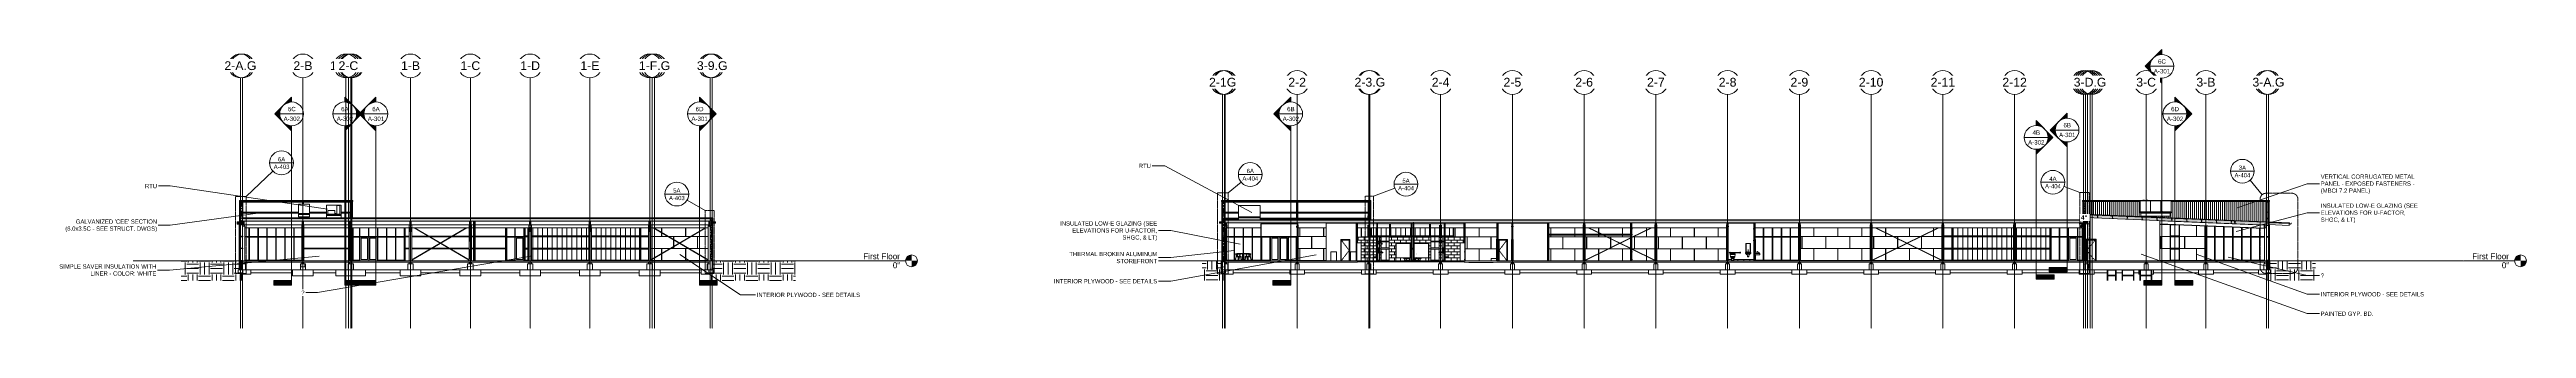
# Model space of a CAD drawing. Header units: inches. Extents: x -23565 to -43, y -324 to 853.
# Drawn here: x -23565 to -13571, y -273 to 853 of the extents above; entities that cross this region are included whole.
import ezdxf

# ---------------------------------------------------------------- set-up
doc = ezdxf.new("R2010")
doc.units = ezdxf.units.IN
doc.header["$MEASUREMENT"] = 0
for name, pattern in [('Dash 1_16_', [0.125, 0.0625, -0.0625]), ('Dash Dot 3_16_', [0.3125, 0.1875, -0.0625, 0, -0.0625]), ('Grid Line 1_2_', [0.875, 0.5, -0.125, 0.125, -0.125]), ('Hidden 1_8_', [0.1875, 0.125, -0.0625]), ('Hidden 1_8__2_', [0.1875, 0.125, -0.0625])]:
    doc.linetypes.add(name, pattern=pattern)
for name, color, linetype, lineweight in [('A-ANNO-DIMS', 211, 'Continuous', 9), ('A-ANNO-DIMS-192', 211, 'Continuous', 9), ('A-ANNO-IDEN', 131, 'Continuous', 9), ('A-ANNO-SYMB', 150, 'Continuous', 9), ('A-CLNG', 13, 'Continuous', 13), ('A-CLNG-PATT', 13, 'Continuous', 25), ('A-DOOR', 31, 'Continuous', 13), ('A-DOOR-FRAM', 31, 'Continuous', 9), ('A-FLOR', 192, 'Continuous', 13), ('A-FLOR-LEVL', 51, 'Continuous', 9), ('A-FLOR-MCUT', 51, 'Continuous', 9), ('A-FLOR-PATT', 8, 'Continuous', 25), ('A-GENM', 13, 'Continuous', 13), ('A-GLAZ-CURT', 52, 'Continuous', 13), ('A-GLAZ-CWMG', 51, 'Continuous', 13), ('A-ROOF', 132, 'Continuous', 13), ('A-ROOF-MCUT', 132, 'Continuous', 25), ('A-ROOF-OTLN', 132, 'Continuous', 9), ('A-ROOF-PATT', 132, 'Continuous', 13), ('A-WALL', 113, 'Continuous', 13), ('A-WALL-PATT', 111, 'Continuous', 25), ('C-TOPO', 7, 'Continuous', 13), ('E-ELEC-EQPM', 71, 'Continuous', 13), ('G-ANNO-SYMB', 111, 'Continuous', 9), ('I-FURN', 30, 'Continuous', 13), ('I-WALL', 2, 'Continuous', 13), ('L-SITE-WALL', 31, 'Continuous', 13), ('M-EQPM', 50, 'Continuous', 13), ('P-SANR-FIXT', 6, 'Continuous', 13), ('Q-CASE', 31, 'Continuous', 13), ('Q-SPCQ', 91, 'Continuous', 13), ('S-BEAM', 12, 'Continuous', 13), ('S-COLS', 52, 'Continuous', 13), ('S-FNDN', 32, 'Continuous', 13), ('S-GRID', 1, 'Continuous', 9), ('S-GRID-IDEN', 1, 'Continuous', 9)]:
    doc.layers.add(name, color=color, linetype=linetype, lineweight=lineweight)
doc.styles.add('Arial', font='arial.ttf', dxfattribs={"height": 23.60479})
doc.styles.add('Arial_1', font='arial.ttf', dxfattribs={"height": 35.407186})
doc.styles.add('Arial_2', font='arial.ttf', dxfattribs={"height": 17.703593})
doc.styles.add('Arial_B', font='arialbd.ttf', dxfattribs={"height": 18.265612})
doc.styles.add('Century Gothic', font='GOTHIC.TTF', dxfattribs={"height": 17.245342})
doc.dimstyles.new('OD_Dimension', dxfattribs={"dimscale": 12, "dimtxt": 18, "dimasz": 2, "dimexe": 1.5, "dimexo": 1, "dimgap": 1, "dimtad": 1, "dimdec": 4, "dimrnd": 0.0625, "dimzin": 3, "dimdsep": 46, "dimlunit": 4, "dimtxsty": 'Arial_B', "dimblk1": 'OBLIQUE', "dimblk2": 'OBLIQUE', "dimsah": 1, "dimcen": 0.09, "dimdle": 1.5, "dimazin": 0, "dimtfac": 1, "dimtdec": 4, "dimtix": 1, "dimtmove": 0, "dimatfit": 3, "dimfxl": 1, "dimtvp": 1, "dimtfill": 1, "dimfrac": 2, "dimtolj": 1, "dimtzin": 0, "dimlwd": 13, "dimlwe": 13, "dimarcsym": 2})
pattern_1 = [(50, (-21811.89, 94.61), (55.0854, -4.8198), [5.76, -63.36]), (355, (-21811.89, 94.61), (-10.6557, 57.7685), [4.608, -50.688]), (100.451, (-21807.3, 94.21), (44.4295, 52.9487), [4.895, -53.848]), (46.184, (-21811.89, 109.97), (81.9644, -12.712), [8.64, -95.04]), (96.636, (-21805.06, 108.91), (71.7815, 74.8124), [7.343, -80.772]), (351.184, (-21811.89, 109.97), (71.782, 74.8124), [6.912, -76.032]), (21, (-21804.21, 106.13), (45.842, -30.9215), [5.76, -63.36]), (326, (-21804.21, 106.13), (18.687, 55.6915), [4.608, -50.688]), (71.451, (-21800.39, 103.553), (64.529, 24.77), [4.895, -53.848]), (37.5, (-21811.89, 94.61), (0.9339, 25.5668), [2.534, -47.539, 2.534, -48.922, -50.88]), (37.5, (-21811.89, 94.61), (0.9339, 25.5668), [-101.53, 2.534, -48.346]), (7.5, (-21811.89, 94.61), (20.20404, 30.2913), [2.534, -26.803, 2.534, -46.387, -19.392]), (7.5, (-21811.89, 94.61), (20.20404, 30.2913), [-78.259, 2.534, -16.858]), (327.5, (-21829.017, 94.61), (40.9978, -1.7324), [2.534, -16.666, 2.534, -57.37, -79.488]), (327.5, (-21829.017, 94.61), (40.9978, -1.7324), [-79.104, 2.534, -76.954]), (317.5, (-21836.697, 94.61), (44.7889, 7.6878), [2.534, -22.426, 2.534, -37.248, -56.448]), (317.5, (-21836.697, 94.61), (44.7889, 7.6878), [-64.742, 2.534, -53.914])]
pattern_2 = [(45, (-21811.89, 94.61), (-19.007, 19.007), []), (45, (-21811.89, 123.41), (-19.007, 19.007), [])]
pattern_3 = [(0, (-21811.89, 94.61), (48, 48), [48, -48]), (0, (-21811.89, 112.61), (48, 48), [48, -48]), (0, (-21811.89, 130.61), (48, 48), [48, -48]), (90, (-21805.89, 136.61), (-48, 48), [48, -48]), (90, (-21787.89, 136.61), (-48, 48), [48, -48]), (90, (-21769.89, 136.61), (-48, 48), [48, -48])]
pattern_4 = [(0, (-21811.89, 94.61), (0, 24), []), (90, (-21811.89, 94.61), (-24, 1e-15), [])]
pattern_5 = [(0, (-21811.89, 94.61), (30.72, 7.68), [2.534, -20.506, 2.534, -20.506, -122.88]), (0, (-21811.89, 94.61), (30.72, 7.68), [-46.08, 2.534, -43.546, 2.534, -20.506, -53.76]), (0, (-21811.89, 94.61), (30.72, 7.68), [-115.2, 2.534, -12.826, 2.534, -35.866]), (120, (-21800.37, 98.45), (-22.011075, 22.7643), [2.534, -20.506, 2.534, -20.506, -122.88]), (120, (-21800.37, 98.45), (-22.011075, 22.7643), [-46.08, 2.534, -43.546, 2.534, -20.506, -53.76]), (120, (-21800.37, 98.45), (-22.011075, 22.7643), [-115.2, 2.534, -12.826, 2.534, -35.866]), (240, (-21796.53, 113.81), (-8.708925, -30.4443), [2.534, -20.506, 2.534, -20.506, -122.88]), (240, (-21796.53, 113.81), (-8.708925, -30.4443), [-46.08, 2.534, -43.546, 2.534, -20.506, -53.76]), (240, (-21796.53, 113.81), (-8.708925, -30.4443), [-115.2, 2.534, -12.826, 2.534, -35.866])]
pattern_6 = [(161.57, (-21810.93, 95.57), (-7.6802237, -0.0009796), [0, -54.643, 6.067, 0]), (18.43, (-21812.85, 95.57), (-7.6802237, 0.0009796), [0, -54.643, 6.067, 0]), (108.43, (-21810.93, 95.57), (3.838295, -19.2013653), [18.211, -42.499]), (71.57, (-21812.85, 95.57), (3.838295, 19.2013653), [18.211, -42.499])]
pattern_7 = [(0, (-21811.89, 94.61), (61.44, 15.36), [2.534, -43.546, 2.534, -43.546, -245.76]), (0, (-21811.89, 94.61), (61.44, 15.36), [-92.16, 2.534, -89.626, 2.534, -43.546, -107.52]), (0, (-21811.89, 94.61), (61.44, 15.36), [-230.4, 2.534, -28.186, 2.534, -74.266]), (120, (-21788.85, 102.29), (-44.02215, 45.5286), [2.534, -43.546, 2.534, -43.546, -245.76]), (120, (-21788.85, 102.29), (-44.02215, 45.5286), [-92.16, 2.534, -89.626, 2.534, -43.546, -107.52]), (120, (-21788.85, 102.29), (-44.02215, 45.5286), [-230.4, 2.534, -28.186, 2.534, -74.266]), (240, (-21781.17, 133.01), (-17.41785, -60.8886), [2.534, -43.546, 2.534, -43.546, -245.76]), (240, (-21781.17, 133.01), (-17.41785, -60.8886), [-92.16, 2.534, -89.626, 2.534, -43.546, -107.52]), (240, (-21781.17, 133.01), (-17.41785, -60.8886), [-230.4, 2.534, -28.186, 2.534, -74.266])]
pattern_8 = [(0, (-33539.073, 67.247), (61.44, 15.36), [2.534, -43.546, 2.534, -43.546, -245.76]), (0, (-33539.073, 67.247), (61.44, 15.36), [-92.16, 2.534, -89.626, 2.534, -43.546, -107.52]), (0, (-33539.073, 67.247), (61.44, 15.36), [-230.4, 2.534, -28.186, 2.534, -74.266]), (120, (-33516.033, 74.927), (-44.02215, 45.528601), [2.534, -43.546, 2.534, -43.546, -245.76]), (120, (-33516.033, 74.927), (-44.02215, 45.528601), [-92.16, 2.534, -89.626, 2.534, -43.546, -107.52]), (120, (-33516.033, 74.927), (-44.02215, 45.528601), [-230.4, 2.534, -28.186, 2.534, -74.266]), (240, (-33508.353, 105.647), (-17.41785, -60.888601), [2.534, -43.546, 2.534, -43.546, -245.76]), (240, (-33508.353, 105.647), (-17.41785, -60.888601), [-92.16, 2.534, -89.626, 2.534, -43.546, -107.52]), (240, (-33508.353, 105.647), (-17.41785, -60.888601), [-230.4, 2.534, -28.186, 2.534, -74.266])]
pattern_9 = [(0, (-32891.82, 12), (-48, 24), [48, 0, 0, 0]), (90, (-32867.82, 0), (-48, 3e-15), [12, -12]), (90, (-32879.82, 12), (-48, 3e-15), [12, -12]), (90, (-32855.82, 12), (-48, 3e-15), [12, -12]), (0, (-32891.82, 24), (-48, 24), [48, 0, 0, 0]), (90, (-32843.82, 0), (-48, 3e-15), [12, -12])]
pattern_10 = [(0, (-32970.977, 12), (-48, 24), [48, 0, 0, 0]), (90, (-32946.977, 0), (-48, 3e-15), [12, -12]), (90, (-32958.977, 12), (-48, 3e-15), [12, -12]), (90, (-32934.977, 12), (-48, 3e-15), [12, -12]), (0, (-32970.977, 24), (-48, 24), [48, 0, 0, 0]), (90, (-32922.977, 0), (-48, 3e-15), [12, -12])]
pattern_11 = [(0, (-32847.634, 12), (-48, 24), [48, 0, 0, 0]), (90, (-32823.634, 0), (-48, 3e-15), [12, -12]), (90, (-32835.634, 12), (-48, 3e-15), [12, -12]), (90, (-32811.634, 12), (-48, 3e-15), [12, -12]), (0, (-32847.634, 24), (-48, 24), [48, 0, 0, 0]), (90, (-32799.634, 0), (-48, 3e-15), [12, -12])]
pattern_12 = [(50, (-33539.073, 67.247), (55.0854, -4.81984), [5.76, -63.36]), (355, (-33539.073, 67.247), (-10.6557, 57.76853), [4.608, -50.688]), (100.451, (-33534.483, 66.846), (44.42947, 52.94866), [4.895, -53.848]), (46.184, (-33539.07, 82.61), (81.96444, -12.71212), [8.64, -95.04]), (96.636, (-33532.24, 81.55), (71.7815, 74.8124), [7.343, -80.772]), (351.184, (-33539.07, 82.61), (71.78195, 74.81243), [6.912, -76.032]), (21, (-33531.393, 78.767), (45.84207, -30.92146), [5.76, -63.36]), (326, (-33531.393, 78.767), (18.68706, 55.69148), [4.608, -50.688]), (71.451, (-33527.573, 76.19), (64.5289, 24.7701), [4.895, -53.848]), (37.5, (-33539.073, 67.247), (0.933895, 25.566816), [2.534, -47.539, 2.534, -48.922, -50.88]), (37.5, (-33539.073, 67.247), (0.933895, 25.566816), [-101.53, 2.534, -48.346]), (7.5, (-33539.073, 67.247), (20.20404, 30.2913), [2.534, -26.803, 2.534, -46.387, -19.392]), (7.5, (-33539.073, 67.247), (20.20404, 30.2913), [-78.259, 2.534, -16.858]), (327.5, (-33556.2, 67.247), (40.997785, -1.732403), [2.534, -16.666, 2.534, -57.37, -79.488]), (327.5, (-33556.2, 67.247), (40.997785, -1.732403), [-79.104, 2.534, -76.954]), (317.5, (-33563.88, 67.247), (44.78888, 7.68784), [2.534, -22.426, 2.534, -37.248, -56.448]), (317.5, (-33563.88, 67.247), (44.78888, 7.68784), [-64.742, 2.534, -53.914])]
pattern_13 = [(45, (-33539.073, 67.247), (-19.00703, 19.00703), []), (45, (-33539.073, 96.047), (-19.00703, 19.00703), [])]
pattern_14 = [(0, (-33539.073, 67.247), (48, 48), [48, -48]), (0, (-33539.073, 85.247), (48, 48), [48, -48]), (0, (-33539.073, 103.247), (48, 48), [48, -48]), (90, (-33533.073, 109.247), (-48, 48), [48, -48]), (90, (-33515.073, 109.247), (-48, 48), [48, -48]), (90, (-33497.073, 109.247), (-48, 48), [48, -48])]
pattern_15 = [(0, (-33539.073, 67.247), (0, 24), []), (90, (-33539.073, 67.247), (-24, 1e-15), [])]
pattern_16 = [(0, (-33539.073, 67.247), (30.72, 7.68), [2.534, -20.506, 2.534, -20.506, -122.88]), (0, (-33539.073, 67.247), (30.72, 7.68), [-46.08, 2.534, -43.546, 2.534, -20.506, -53.76]), (0, (-33539.073, 67.247), (30.72, 7.68), [-115.2, 2.534, -12.826, 2.534, -35.866]), (120, (-33527.553, 71.087), (-22.011075, 22.7643004), [2.534, -20.506, 2.534, -20.506, -122.88]), (120, (-33527.553, 71.087), (-22.011075, 22.7643004), [-46.08, 2.534, -43.546, 2.534, -20.506, -53.76]), (120, (-33527.553, 71.087), (-22.011075, 22.7643004), [-115.2, 2.534, -12.826, 2.534, -35.866]), (240, (-33523.713, 86.447), (-8.708925, -30.4443004), [2.534, -20.506, 2.534, -20.506, -122.88]), (240, (-33523.713, 86.447), (-8.708925, -30.4443004), [-46.08, 2.534, -43.546, 2.534, -20.506, -53.76]), (240, (-33523.713, 86.447), (-8.708925, -30.4443004), [-115.2, 2.534, -12.826, 2.534, -35.866])]
pattern_17 = [(161.57, (-33538.113, 68.207), (-7.6802237, -0.0009796), [0, -54.643, 6.067, 0]), (18.43, (-33540.033, 68.207), (-7.6802237, 0.0009796), [0, -54.643, 6.067, 0]), (108.43, (-33538.113, 68.207), (3.8382953, -19.20136532), [18.211, -42.499]), (71.57, (-33540.033, 68.207), (3.8382953, 19.20136532), [18.211, -42.499])]

msp = doc.modelspace()

# ---------------------------------------------------------------- texts
at = {"layer": 'A-ANNO-SYMB', "char_height": 17.245342, "attachment_point": 2, "line_spacing_factor": 0.984117, "style": 'Century Gothic'}
for s, insert, width in [('6A', (-22629.25889, 418.50483), 36.936), ('A-403', (-22629.25889, 388.12032), 77.76), ('A-404', (-18720.45228, 341.09847), 77.76), ('6A', (-18720.45228, 371.48298), 36.936), ('A-404', (-18091.9782, 301.94261), 77.76), ('5A', (-18091.9782, 332.32712), 36.936), ('A-404', (-15481.7161, 309.57002), 77.76), ('4A', (-15481.7161, 339.95453), 36.936), ('A-404', (-14717.29696, 354.20896), 77.76), ('3A', (-14717.29696, 384.59347), 36.936), ('A-403', (-21034.28432, 262.15779), 77.76), ('5A', (-21034.28432, 292.54229), 36.936)]:
    msp.add_mtext(s, dxfattribs=dict(at, insert=insert, width=width))
at = {"layer": 'G-ANNO-SYMB', "char_height": 17.703593, "attachment_point": 2, "line_spacing_factor": 0.938532, "style": 'Arial_2'}
for s, insert, width in [('6C', (-15041.77699, 813.49532), 37.584), ('A-301', (-15041.77699, 774.22284), 78.624), ('6C', (-22588.01555, 621.49532), 37.584), ('6A', (-22373.74223, 621.49532), 36.072), ('6A', (-22248.21835, 621.49532), 36.072), ('6D', (-20942.51234, 621.49532), 37.584), ('6B', (-18556.73995, 621.49532), 36.072), ('6D', (-14989.09661, 621.49532), 37.584), ('A-302', (-22588.01555, 582.22284), 78.624), ('A-302', (-22373.74223, 582.22284), 78.624), ('A-301', (-22248.21835, 582.22284), 78.624), ('A-301', (-20942.51234, 582.22284), 78.624), ('A-302', (-18556.73995, 582.22284), 78.624), ('4B', (-15548.88637, 526.42038), 36.072), ('A-301', (-15424.07859, 517.06576), 78.624), ('6B', (-15424.07859, 556.33825), 36.072), ('A-302', (-14989.09661, 582.22284), 78.624), ('A-302', (-15548.88637, 487.14789), 78.624)]:
    msp.add_mtext(s, dxfattribs=dict(at, insert=insert, width=width))

# ---------------------------------------------------------------- blocks, each defined once
blk = doc.blocks.new('Struct_Xcel_Sports Complex_rvt-1-Building Section - North_South looking West _ Clinic')
at = {"layer": 'A-FLOR-PATT', "lineweight": 9}
h = blk.add_hatch(dxfattribs=at)
h.set_pattern_fill('FP_10', color=256, style=0, pattern_type=2)
h.set_pattern_definition(pattern_1)
h.paths.add_polyline_path([(-22790.8, -6), (-20899.6, -6), (-20899.6, 0), (-22790.8, 0), (-22790.8, -1.6)], flags=0)
at = {"layer": 'A-WALL-PATT', "lineweight": 9}
h = blk.add_hatch(dxfattribs=at)
h.set_pattern_fill('FP_10', color=8, style=0, pattern_type=2)
h.set_pattern_definition(pattern_1)
h.paths.add_polyline_path([(-22790.8, -36), (-22790.8, 0), (-22798.8, 0), (-22798.8, -36)], flags=0)
h = blk.add_hatch(dxfattribs=at)
h.set_pattern_fill('FP_10', color=8, style=0, pattern_type=2)
h.set_pattern_definition(pattern_1)
h.paths.add_polyline_path([(-20899.6, -36), (-20891.6, -36), (-20891.6, 0), (-20899.6, 0), (-20899.6, -1.6)], flags=0)
at = {"layer": 'S-FNDN', "lineweight": 9}
h = blk.add_hatch(dxfattribs=at)
h.set_pattern_fill('FP_10', color=8, style=0, pattern_type=2)
h.set_pattern_definition(pattern_1)
h.paths.add_polyline_path([(-22803.8, -48), (-22785.8, -48), (-22785.8, -36), (-22803.8, -36)], flags=0)
h = blk.add_hatch(dxfattribs=at)
h.set_pattern_fill('FP_10', color=8, style=0, pattern_type=2)
h.set_pattern_definition(pattern_1)
h.paths.add_polyline_path([(-20904.6, -48), (-20886.6, -48), (-20886.6, -36), (-20904.6, -36), (-20904.6, -40.6)], flags=0)
at = {"layer": 'A-FLOR', "color": 7}
for p, q in [((-20899.6, 0), (-22790.8, 0)), ((-22790.8, -6), (-20899.6, -6)), ((-20899.6, -6), (-20899.6, 0))]:
    blk.add_line(p, q, dxfattribs=at)
at = {"layer": 'A-FLOR-MCUT', "color": 7, "lineweight": 13}
blk.add_line((-22790.8, 0), (-22790.8, -6), dxfattribs=at)
at = {"layer": 'A-WALL', "color": 7}
blk.add_line((-22790.8, -6), (-22790.8, 0), dxfattribs=at)
at = {"layer": 'L-SITE-WALL', "color": 7}
for p, q in [((-22790.8, 0), (-22798.8, 0)), ((-22798.8, 0), (-22798.8, -36)), ((-22798.8, -36), (-22790.8, -36)), ((-22790.8, -36), (-22790.8, -6)), ((-20899.6, 0), (-20899.6, -36)), ((-20891.6, 0), (-20899.6, 0)), ((-20899.6, -36), (-20891.6, -36)), ((-20891.6, -36), (-20891.6, 0))]:
    blk.add_line(p, q, dxfattribs=at)
at = {"layer": 'S-BEAM', "color": 7}
for p, q in [((-22535.6, -12), (-22551.6, -12)), ((-22551.6, -12), (-22551.6, -24)), ((-22551.6, -24), (-22535.6, -24)), ((-22535.6, -24), (-22535.6, -12))]:
    blk.add_line(p, q, dxfattribs=at)
at = {"layer": 'S-FNDN', "color": 7}
for p, q in [((-22785.8, -36), (-22803.8, -36)), ((-22803.8, -36), (-22803.8, -48)), ((-22803.8, -48), (-22785.8, -48)), ((-22785.8, -48), (-22785.8, -36)), ((-20886.6, -36), (-20904.6, -36)), ((-20904.6, -36), (-20904.6, -48)), ((-20904.6, -48), (-20886.6, -48)), ((-20886.6, -48), (-20886.6, -36))]:
    blk.add_line(p, q, dxfattribs=at)
at = {"layer": 'S-FNDN', "color": 8, "lineweight": 9}
for p, q in [((-22790.8, -12), (-22775.1, -12)), ((-22753.1, -54), (-22790.8, -54)), ((-22785.8, -36), (-22753.1, -36)), ((-22775.1, -36), (-22775.1, -12)), ((-22753.1, -36), (-22585.1, -36)), ((-22753.1, -36), (-22753.1, -54)), ((-22585.1, -48), (-22753.1, -48)), ((-22585.1, -36), (-22501.1, -36)), ((-22585.1, -60), (-22585.1, -36)), ((-22501.1, -60), (-22585.1, -60)), ((-22553.1, -12), (-22551.6, -12)), ((-22553.1, -36), (-22553.1, -12)), ((-22535.6, -12), (-22533.1, -12)), ((-22533.1, -36), (-22533.1, -12)), ((-22501.1, -36), (-22410.1, -36)), ((-22501.1, -36), (-22501.1, -60)), ((-22410.1, -48), (-22501.1, -48)), ((-22410.1, -36), (-22290.1, -36)), ((-22410.1, -60), (-22410.1, -36)), ((-22290.1, -60), (-22410.1, -60)), ((-22361.1, -12), (-22339.1, -12)), ((-22361.1, -36), (-22361.1, -12)), ((-22339.1, -36), (-22339.1, -12)), ((-22290.1, -36), (-22150.8, -36)), ((-22290.1, -36), (-22290.1, -60)), ((-22150.8, -48), (-22290.1, -48)), ((-22150.8, -36), (-22066.8, -36)), ((-22150.8, -60), (-22150.8, -36)), ((-22066.8, -60), (-22150.8, -60)), ((-22119.8, -12), (-22097.8, -12)), ((-22119.8, -36), (-22119.8, -12)), ((-22097.8, -36), (-22097.8, -12)), ((-22066.8, -36), (-21909.6, -36)), ((-22066.8, -36), (-22066.8, -60)), ((-21909.6, -48), (-22066.8, -48)), ((-21909.6, -36), (-21825.6, -36)), ((-21909.6, -60), (-21909.6, -36)), ((-21825.6, -60), (-21909.6, -60)), ((-21878.6, -12), (-21856.6, -12)), ((-21878.6, -36), (-21878.6, -12)), ((-21856.6, -36), (-21856.6, -12)), ((-21825.6, -36), (-21668.3, -36)), ((-21825.6, -36), (-21825.6, -60)), ((-21668.3, -48), (-21825.6, -48)), ((-21668.3, -36), (-21584.3, -36)), ((-21668.3, -60), (-21668.3, -36)), ((-21584.3, -60), (-21668.3, -60)), ((-21637.3, -12), (-21615.3, -12)), ((-21637.3, -36), (-21637.3, -12)), ((-21615.3, -36), (-21615.3, -12)), ((-21584.3, -36), (-21427.1, -36)), ((-21584.3, -36), (-21584.3, -60)), ((-21427.1, -48), (-21584.3, -48)), ((-21427.1, -36), (-21343.1, -36)), ((-21427.1, -60), (-21427.1, -36)), ((-21343.1, -60), (-21427.1, -60)), ((-21396.1, -12), (-21374.1, -12)), ((-21396.1, -36), (-21396.1, -12)), ((-21374.1, -36), (-21374.1, -12)), ((-21343.1, -36), (-21185.8, -36)), ((-21343.1, -36), (-21343.1, -60)), ((-21185.8, -48), (-21343.1, -48)), ((-21185.8, -36), (-21101.8, -36)), ((-21185.8, -60), (-21185.8, -36)), ((-21101.8, -60), (-21185.8, -60)), ((-21154.8, -12), (-21132.8, -12)), ((-21154.8, -36), (-21154.8, -12)), ((-21132.8, -36), (-21132.8, -12)), ((-21101.8, -36), (-20935.8, -36)), ((-21101.8, -36), (-21101.8, -60)), ((-20935.8, -48), (-21101.8, -48)), ((-20935.8, -36), (-20904.6, -36)), ((-20935.8, -54), (-20935.8, -36)), ((-20899.6, -54), (-20935.8, -54)), ((-20911.6, -12), (-20909.8, -12)), ((-20911.6, -36), (-20911.6, -12)), ((-20909.8, -12), (-20899.6, -12)), ((-20909.8, -36), (-20909.8, -12))]:
    blk.add_line(p, q, dxfattribs=at)
blk = doc.blocks.new('W-Wide Flange-Column - B3_D-1389301-Building Section - North_South looking West _ Clinic')
at = {"layer": 'S-COLS', "color": 8, "linetype": 'Hidden 1_8_', "lineweight": 9}
for p, q in [((-22350.2, 118.5), (-22350.2, 0)), ((-22349.9, 0), (-22349.9, 118.5)), ((-22350.2, -6), (-22350.2, -12)), ((-22349.9, -12), (-22349.9, -6))]:
    blk.add_line(p, q, dxfattribs=at)
blk = doc.blocks.new('W-Wide Flange - 2_-3_ deep-1401636-Building Section - North_South looking West _ Clinic')
at = {"layer": 'S-BEAM', "lineweight": 9}
h = blk.add_hatch(dxfattribs=at)
h.set_pattern_fill('FP_1', color=8, style=0, pattern_type=2)
h.set_pattern_definition(pattern_2)
h.paths.add_polyline_path([(-21870.6, 133.2), (-21864.6, 133.2), (-21864.6, 134.6), (-21866.5, 134.6), (-21866.8, 134.8), (-21867.1, 135.2), (-21867.2, 135.5), (-21867.2, 158.2), (-21867, 158.5), (-21866.7, 158.8), (-21866.3, 158.9), (-21864.6, 158.9), (-21864.6, 160.2), (-21870.6, 160.2), (-21870.6, 158.9), (-21868.6, 158.8), (-21868.3, 158.7), (-21868, 158.4), (-21867.9, 158), (-21868, 135.2), (-21868.1, 134.9), (-21868.4, 134.7), (-21868.8, 134.6), (-21870.6, 134.6)], flags=0)
at = {"layer": 'S-BEAM', "color": 7}
for p, q in [((-21864.6, 160.2), (-21870.6, 160.2)), ((-21870.6, 160.2), (-21870.6, 158.9)), ((-21870.6, 158.9), (-21868.8, 158.9)), ((-21868.8, 134.6), (-21870.6, 134.6)), ((-21870.6, 134.6), (-21870.6, 133.2)), ((-21870.6, 133.2), (-21864.6, 133.2)), ((-21867.9, 158), (-21867.9, 135.5)), ((-21867.2, 135.5), (-21867.2, 158)), ((-21866.3, 158.9), (-21864.6, 158.9)), ((-21864.6, 134.6), (-21866.3, 134.6)), ((-21864.6, 158.9), (-21864.6, 160.2)), ((-21864.6, 133.2), (-21864.6, 134.6))]:
    blk.add_line(p, q, dxfattribs=at)
at = {"layer": 'S-BEAM', "color": 8, "lineweight": 9}
for p, q in [((-21870.6, 144.1), (-21870.6, 158.9)), ((-21868.8, 144.1), (-21870.6, 144.1)), ((-21870.6, 118.5), (-21870.6, 133.2)), ((-21864.6, 118.5), (-21870.6, 118.5)), ((-21864.6, 144.1), (-21866.3, 144.1)), ((-21864.6, 144.1), (-21864.6, 158.9)), ((-21864.6, 118.5), (-21864.6, 133.2))]:
    blk.add_line(p, q, dxfattribs=at)
at = {"layer": 'S-BEAM', "color": 7, "flags": 128}
for points in [[(-21868.8, 158.9), (-21868.6, 158.8), (-21868.4, 158.8), (-21868.3, 158.7), (-21868.1, 158.5), (-21868, 158.4), (-21868, 158.2), (-21867.9, 158)], [(-21867.9, 135.5), (-21868, 135.3), (-21868, 135.1), (-21868.1, 134.9), (-21868.3, 134.8), (-21868.4, 134.7), (-21868.6, 134.6), (-21868.8, 134.6)], [(-21867.2, 158), (-21867.2, 158.2), (-21867.1, 158.4), (-21867, 158.5), (-21866.8, 158.7), (-21866.7, 158.8), (-21866.5, 158.8), (-21866.3, 158.9)], [(-21866.3, 134.6), (-21866.5, 134.6), (-21866.7, 134.7), (-21866.8, 134.8), (-21867, 134.9), (-21867.1, 135.1), (-21867.2, 135.3), (-21867.2, 135.5)]]:
    blk.add_lwpolyline(points, dxfattribs=at)
at = {"layer": 'S-BEAM', "color": 8, "lineweight": 9}
for centre, major_axis, start_param, end_param in [((-21868.8, 143.2), (-0.89, 0), 3.141593, 4.712389), ((-21866.3, 143.2), (0.89, 0), 1.570796, 3.141593)]:
    blk.add_ellipse(centre, major_axis=major_axis, ratio=0.999133, start_param=start_param, end_param=end_param, dxfattribs=at)
blk = doc.blocks.new('W-Wide Flange - 2_-3_ deep-V1-Building Section - North_South looking West _ Clinic')
at = {"layer": 'S-BEAM', "lineweight": 9}
h = blk.add_hatch(dxfattribs=at)
h.set_pattern_fill('FP_1', color=8, style=0, pattern_type=2)
h.set_pattern_definition(pattern_2)
h.paths.add_polyline_path([(-21625, 133.2), (-21623.3, 133.2), (-21623.3, 134.6), (-21625.2, 134.6), (-21625.6, 134.8), (-21625.9, 135.2), (-21625.9, 135.5), (-21625.9, 158.2), (-21625.7, 158.5), (-21625.4, 158.8), (-21625, 158.9), (-21623.3, 158.9), (-21623.3, 160.2), (-21629.3, 160.2), (-21629.3, 158.9), (-21627.4, 158.8), (-21627, 158.7), (-21626.8, 158.4), (-21626.7, 158), (-21626.7, 135.2), (-21626.9, 134.9), (-21627.2, 134.7), (-21627.6, 134.6), (-21629.3, 134.6), (-21629.3, 133.2)], flags=0)
at = {"layer": 'S-BEAM', "color": 7}
for p, q in [((-21623.3, 160.2), (-21629.3, 160.2)), ((-21629.3, 160.2), (-21629.3, 158.9)), ((-21629.3, 158.9), (-21627.6, 158.9)), ((-21627.6, 134.6), (-21629.3, 134.6)), ((-21629.3, 134.6), (-21629.3, 133.2)), ((-21629.3, 133.2), (-21623.3, 133.2)), ((-21626.7, 158), (-21626.7, 135.5)), ((-21625.9, 135.5), (-21625.9, 158)), ((-21625, 158.9), (-21623.3, 158.9)), ((-21623.3, 134.6), (-21625, 134.6)), ((-21623.3, 158.9), (-21623.3, 160.2)), ((-21623.3, 133.2), (-21623.3, 134.6))]:
    blk.add_line(p, q, dxfattribs=at)
at = {"layer": 'S-BEAM', "color": 8, "lineweight": 9}
for p, q in [((-21629.3, 144.1), (-21629.3, 158.9)), ((-21627.6, 144.1), (-21629.3, 144.1)), ((-21629.3, 118.5), (-21629.3, 133.2)), ((-21623.3, 118.5), (-21629.3, 118.5)), ((-21623.3, 144.1), (-21625, 144.1)), ((-21623.3, 144.1), (-21623.3, 158.9)), ((-21623.3, 118.5), (-21623.3, 133.2))]:
    blk.add_line(p, q, dxfattribs=at)
at = {"layer": 'S-BEAM', "color": 7, "flags": 128}
for points in [[(-21627.6, 158.9), (-21627.4, 158.8), (-21627.2, 158.8), (-21627, 158.7), (-21626.9, 158.5), (-21626.8, 158.4), (-21626.7, 158.2), (-21626.7, 158)], [(-21626.7, 135.5), (-21626.7, 135.3), (-21626.8, 135.1), (-21626.9, 134.9), (-21627, 134.8), (-21627.2, 134.7), (-21627.4, 134.6), (-21627.6, 134.6)], [(-21625.9, 158), (-21625.9, 158.2), (-21625.8, 158.4), (-21625.7, 158.5), (-21625.6, 158.7), (-21625.4, 158.8), (-21625.2, 158.8), (-21625, 158.9)], [(-21625, 134.6), (-21625.2, 134.6), (-21625.4, 134.7), (-21625.6, 134.8), (-21625.7, 134.9), (-21625.8, 135.1), (-21625.9, 135.3), (-21625.9, 135.5)]]:
    blk.add_lwpolyline(points, dxfattribs=at)
at = {"layer": 'S-BEAM', "color": 8, "lineweight": 9}
for centre, major_axis, start_param, end_param in [((-21627.6, 143.2), (-0.89, 0), 3.141593, 4.712389), ((-21625, 143.2), (0.89, 0), 1.570796, 3.141593)]:
    blk.add_ellipse(centre, major_axis=major_axis, ratio=0.999133, start_param=start_param, end_param=end_param, dxfattribs=at)
blk = doc.blocks.new('W-Wide Flange - 2_-3_ deep-V2-Building Section - North_South looking West _ Clinic')
at = {"layer": 'S-BEAM', "lineweight": 9}
h = blk.add_hatch(dxfattribs=at)
h.set_pattern_fill('FP_1', color=8, style=0, pattern_type=2)
h.set_pattern_definition(pattern_2)
h.paths.add_polyline_path([(-21382.9, 133.2), (-21382.1, 133.2), (-21382.1, 134.6), (-21384, 134.6), (-21384.3, 134.8), (-21384.6, 135.2), (-21384.7, 135.5), (-21384.7, 158.2), (-21384.5, 158.5), (-21384.2, 158.8), (-21383.8, 158.9), (-21382.1, 158.9), (-21382.1, 160.2), (-21388.1, 160.2), (-21388.1, 158.9), (-21386.1, 158.8), (-21385.8, 158.7), (-21385.5, 158.4), (-21385.4, 158), (-21385.5, 135.2), (-21385.6, 134.9), (-21385.9, 134.7), (-21386.3, 134.6), (-21388.1, 134.6), (-21388.1, 133.2), (-21387.7, 133.2)], flags=0)
at = {"layer": 'S-BEAM', "color": 7}
for p, q in [((-21382.1, 160.2), (-21388.1, 160.2)), ((-21388.1, 160.2), (-21388.1, 158.9)), ((-21388.1, 158.9), (-21386.3, 158.9)), ((-21386.3, 134.6), (-21388.1, 134.6)), ((-21388.1, 134.6), (-21388.1, 133.2)), ((-21388.1, 133.2), (-21382.1, 133.2)), ((-21385.4, 158), (-21385.4, 135.5)), ((-21384.7, 135.5), (-21384.7, 158)), ((-21383.8, 158.9), (-21382.1, 158.9)), ((-21382.1, 134.6), (-21383.8, 134.6)), ((-21382.1, 158.9), (-21382.1, 160.2)), ((-21382.1, 133.2), (-21382.1, 134.6))]:
    blk.add_line(p, q, dxfattribs=at)
at = {"layer": 'S-BEAM', "color": 8, "lineweight": 9}
for p, q in [((-21388.1, 144.1), (-21388.1, 158.9)), ((-21386.3, 144.1), (-21388.1, 144.1)), ((-21388.1, 118.5), (-21388.1, 133.2)), ((-21382.1, 118.5), (-21388.1, 118.5)), ((-21382.1, 144.1), (-21383.8, 144.1)), ((-21382.1, 144.1), (-21382.1, 158.9)), ((-21382.1, 118.5), (-21382.1, 133.2))]:
    blk.add_line(p, q, dxfattribs=at)
at = {"layer": 'S-BEAM', "color": 7, "flags": 128}
for points in [[(-21386.3, 158.9), (-21386.1, 158.8), (-21385.9, 158.8), (-21385.8, 158.7), (-21385.6, 158.5), (-21385.5, 158.4), (-21385.5, 158.2), (-21385.4, 158)], [(-21385.4, 135.5), (-21385.5, 135.3), (-21385.5, 135.1), (-21385.6, 134.9), (-21385.8, 134.8), (-21385.9, 134.7), (-21386.1, 134.6), (-21386.3, 134.6)], [(-21384.7, 158), (-21384.7, 158.2), (-21384.6, 158.4), (-21384.5, 158.5), (-21384.3, 158.7), (-21384.2, 158.8), (-21384, 158.8), (-21383.8, 158.9)], [(-21383.8, 134.6), (-21384, 134.6), (-21384.2, 134.7), (-21384.3, 134.8), (-21384.5, 134.9), (-21384.6, 135.1), (-21384.7, 135.3), (-21384.7, 135.5)]]:
    blk.add_lwpolyline(points, dxfattribs=at)
at = {"layer": 'S-BEAM', "color": 8, "lineweight": 9}
for centre, start_param, end_param in [((-21386.3, 143.2), 0, 1.570796), ((-21383.8, 143.2), 1.570796, 3.141593)]:
    blk.add_ellipse(centre, major_axis=(0.89, 0), ratio=0.999133, start_param=start_param, end_param=end_param, dxfattribs=at)
blk = doc.blocks.new('W-Wide Flange - 2_-3_ deep-V3-Building Section - North_South looking West _ Clinic')
at = {"layer": 'S-BEAM', "lineweight": 9}
h = blk.add_hatch(dxfattribs=at)
h.set_pattern_fill('FP_1', color=8, style=0, pattern_type=2)
h.set_pattern_definition(pattern_2)
h.paths.add_polyline_path([(-21140.8, 133.2), (-21140.8, 133.2), (-21140.8, 134.6), (-21142.7, 134.6), (-21143.1, 134.8), (-21143.4, 135.2), (-21143.4, 135.5), (-21143.4, 158.2), (-21143.2, 158.5), (-21142.9, 158.8), (-21142.5, 158.9), (-21140.8, 158.9), (-21140.8, 160.2), (-21146.8, 160.2), (-21146.8, 158.9), (-21144.9, 158.8), (-21144.5, 158.7), (-21144.3, 158.4), (-21144.2, 158), (-21144.2, 135.2), (-21144.4, 134.9), (-21144.7, 134.7), (-21145.1, 134.6), (-21146.8, 134.6), (-21146.8, 133.2), (-21145.6, 133.2)], flags=0)
at = {"layer": 'S-BEAM', "color": 7}
for p, q in [((-21140.8, 160.2), (-21146.8, 160.2)), ((-21146.8, 160.2), (-21146.8, 158.9)), ((-21146.8, 158.9), (-21145.1, 158.9)), ((-21145.1, 134.6), (-21146.8, 134.6)), ((-21146.8, 134.6), (-21146.8, 133.2)), ((-21146.8, 133.2), (-21140.8, 133.2)), ((-21144.2, 158), (-21144.2, 135.5)), ((-21143.4, 135.5), (-21143.4, 158)), ((-21142.5, 158.9), (-21140.8, 158.9)), ((-21140.8, 134.6), (-21142.5, 134.6)), ((-21140.8, 158.9), (-21140.8, 160.2)), ((-21140.8, 133.2), (-21140.8, 134.6))]:
    blk.add_line(p, q, dxfattribs=at)
at = {"layer": 'S-BEAM', "color": 8, "lineweight": 9}
for p, q in [((-21146.8, 144.1), (-21146.8, 158.9)), ((-21145.1, 144.1), (-21146.8, 144.1)), ((-21146.8, 118.5), (-21146.8, 133.2)), ((-21140.8, 118.5), (-21146.8, 118.5)), ((-21140.8, 144.1), (-21142.5, 144.1)), ((-21140.8, 144.1), (-21140.8, 158.9)), ((-21140.8, 118.5), (-21140.8, 133.2))]:
    blk.add_line(p, q, dxfattribs=at)
at = {"layer": 'S-BEAM', "color": 7, "flags": 128}
for points in [[(-21145.1, 158.9), (-21144.9, 158.8), (-21144.7, 158.8), (-21144.5, 158.7), (-21144.4, 158.5), (-21144.3, 158.4), (-21144.2, 158.2), (-21144.2, 158)], [(-21144.2, 135.5), (-21144.2, 135.3), (-21144.3, 135.1), (-21144.4, 134.9), (-21144.5, 134.8), (-21144.7, 134.7), (-21144.9, 134.6), (-21145.1, 134.6)], [(-21143.4, 158), (-21143.4, 158.2), (-21143.3, 158.4), (-21143.2, 158.5), (-21143.1, 158.7), (-21142.9, 158.8), (-21142.7, 158.8), (-21142.5, 158.9)], [(-21142.5, 134.6), (-21142.7, 134.6), (-21142.9, 134.7), (-21143.1, 134.8), (-21143.2, 134.9), (-21143.3, 135.1), (-21143.4, 135.3), (-21143.4, 135.5)]]:
    blk.add_lwpolyline(points, dxfattribs=at)
at = {"layer": 'S-BEAM', "color": 8, "lineweight": 9}
for centre, start_param, end_param in [((-21145.1, 143.2), 0, 1.570796), ((-21142.5, 143.2), 1.570796, 3.141593)]:
    blk.add_ellipse(centre, major_axis=(0.89, 0), ratio=0.999133, start_param=start_param, end_param=end_param, dxfattribs=at)
blk = doc.blocks.new('W-Wide Flange - 2_-3_ deep-V4-Building Section - North_South looking West _ Clinic')
at = {"layer": 'S-BEAM', "lineweight": 9}
h = blk.add_hatch(dxfattribs=at)
h.set_pattern_fill('FP_1', color=8, style=0, pattern_type=2)
h.set_pattern_definition(pattern_2)
h.paths.add_polyline_path([(-22111.8, 133.2), (-22105.8, 133.2), (-22105.8, 134.6), (-22107.7, 134.6), (-22108.1, 134.8), (-22108.4, 135.2), (-22108.4, 135.5), (-22108.4, 158.2), (-22108.2, 158.5), (-22107.9, 158.8), (-22107.5, 158.9), (-22105.8, 158.9), (-22105.8, 160.2), (-22111.8, 160.2), (-22111.8, 158.9), (-22109.9, 158.8), (-22109.5, 158.7), (-22109.3, 158.4), (-22109.2, 158), (-22109.2, 135.2), (-22109.4, 134.9), (-22109.7, 134.7), (-22110.1, 134.6), (-22111.8, 134.6)], flags=0)
at = {"layer": 'S-BEAM', "color": 7}
for p, q in [((-22105.8, 160.2), (-22111.8, 160.2)), ((-22111.8, 160.2), (-22111.8, 158.9)), ((-22111.8, 158.9), (-22110.1, 158.9)), ((-22110.1, 134.6), (-22111.8, 134.6)), ((-22111.8, 134.6), (-22111.8, 133.2)), ((-22111.8, 133.2), (-22105.8, 133.2)), ((-22109.2, 158), (-22109.2, 135.5)), ((-22108.4, 135.5), (-22108.4, 158)), ((-22107.5, 158.9), (-22105.8, 158.9)), ((-22105.8, 134.6), (-22107.5, 134.6)), ((-22105.8, 158.9), (-22105.8, 160.2)), ((-22105.8, 133.2), (-22105.8, 134.6))]:
    blk.add_line(p, q, dxfattribs=at)
at = {"layer": 'S-BEAM', "color": 8, "lineweight": 9}
for p, q in [((-22111.8, 144.1), (-22111.8, 158.9)), ((-22110.1, 144.1), (-22111.8, 144.1)), ((-22111.8, 118.5), (-22111.8, 133.2)), ((-22105.8, 118.5), (-22111.8, 118.5)), ((-22105.8, 144.1), (-22107.5, 144.1)), ((-22105.8, 144.1), (-22105.8, 158.9)), ((-22105.8, 118.5), (-22105.8, 133.2))]:
    blk.add_line(p, q, dxfattribs=at)
at = {"layer": 'S-BEAM', "color": 7, "flags": 128}
for points in [[(-22110.1, 158.9), (-22109.9, 158.8), (-22109.7, 158.8), (-22109.5, 158.7), (-22109.4, 158.5), (-22109.3, 158.4), (-22109.2, 158.2), (-22109.2, 158)], [(-22109.2, 135.5), (-22109.2, 135.3), (-22109.3, 135.1), (-22109.4, 134.9), (-22109.5, 134.8), (-22109.7, 134.7), (-22109.9, 134.6), (-22110.1, 134.6)], [(-22108.4, 158), (-22108.4, 158.2), (-22108.3, 158.4), (-22108.2, 158.5), (-22108.1, 158.7), (-22107.9, 158.8), (-22107.7, 158.8), (-22107.5, 158.9)], [(-22107.5, 134.6), (-22107.7, 134.6), (-22107.9, 134.7), (-22108.1, 134.8), (-22108.2, 134.9), (-22108.3, 135.1), (-22108.4, 135.3), (-22108.4, 135.5)]]:
    blk.add_lwpolyline(points, dxfattribs=at)
at = {"layer": 'S-BEAM', "color": 8, "lineweight": 9}
for centre, start_param, end_param in [((-22110.1, 143.2), 0, 1.570796), ((-22107.5, 143.2), 1.570796, 3.141593)]:
    blk.add_ellipse(centre, major_axis=(0.89, 0), ratio=0.999133, start_param=start_param, end_param=end_param, dxfattribs=at)
blk = doc.blocks.new('W-Wide Flange - 2_-3_ deep-V5-Building Section - North_South looking West _ Clinic')
at = {"layer": 'S-BEAM', "lineweight": 9}
h = blk.add_hatch(dxfattribs=at)
h.set_pattern_fill('FP_1', color=8, style=0, pattern_type=2)
h.set_pattern_definition(pattern_2)
h.paths.add_polyline_path([(-22347.1, 133.2), (-22347.1, 134.6), (-22349, 134.6), (-22349.3, 134.8), (-22349.6, 135.2), (-22349.7, 135.5), (-22349.7, 158.2), (-22349.5, 158.5), (-22349.2, 158.8), (-22348.8, 158.9), (-22347.1, 158.9), (-22347.1, 160.2), (-22353.1, 160.2), (-22353.1, 158.9), (-22351.1, 158.8), (-22350.8, 158.7), (-22350.5, 158.4), (-22350.4, 158), (-22350.5, 135.2), (-22350.6, 134.9), (-22350.9, 134.7), (-22351.3, 134.6), (-22353.1, 134.6), (-22353.1, 133.2), (-22351.2, 133.2)], flags=0)
at = {"layer": 'S-BEAM', "color": 7}
for p, q in [((-22347.1, 160.2), (-22353.1, 160.2)), ((-22353.1, 160.2), (-22353.1, 158.9)), ((-22353.1, 158.9), (-22351.3, 158.9)), ((-22351.3, 134.6), (-22353.1, 134.6)), ((-22353.1, 134.6), (-22353.1, 133.2)), ((-22353.1, 133.2), (-22347.1, 133.2)), ((-22350.4, 158), (-22350.4, 135.5)), ((-22349.7, 135.5), (-22349.7, 158)), ((-22348.8, 158.9), (-22347.1, 158.9)), ((-22347.1, 134.6), (-22348.8, 134.6)), ((-22347.1, 158.9), (-22347.1, 160.2)), ((-22347.1, 133.2), (-22347.1, 134.6))]:
    blk.add_line(p, q, dxfattribs=at)
at = {"layer": 'S-BEAM', "color": 8, "lineweight": 9}
for p, q in [((-22347.1, 118.5), (-22350.6, 118.5)), ((-22347.1, 144.1), (-22348.8, 144.1)), ((-22347.1, 144.1), (-22347.1, 158.9)), ((-22347.1, 118.5), (-22347.1, 133.2))]:
    blk.add_line(p, q, dxfattribs=at)
at = {"layer": 'S-BEAM', "color": 7, "flags": 128}
for points in [[(-22351.3, 158.9), (-22351.1, 158.8), (-22350.9, 158.8), (-22350.8, 158.7), (-22350.6, 158.5), (-22350.5, 158.4), (-22350.5, 158.2), (-22350.4, 158)], [(-22350.4, 135.5), (-22350.5, 135.3), (-22350.5, 135.1), (-22350.6, 134.9), (-22350.8, 134.8), (-22350.9, 134.7), (-22351.1, 134.6), (-22351.3, 134.6)], [(-22349.7, 158), (-22349.7, 158.2), (-22349.6, 158.4), (-22349.5, 158.5), (-22349.3, 158.7), (-22349.2, 158.8), (-22349, 158.8), (-22348.8, 158.9)], [(-22348.8, 134.6), (-22349, 134.6), (-22349.2, 134.7), (-22349.3, 134.8), (-22349.5, 134.9), (-22349.6, 135.1), (-22349.7, 135.3), (-22349.7, 135.5)]]:
    blk.add_lwpolyline(points, dxfattribs=at)
at = {"layer": 'S-BEAM', "color": 8, "lineweight": 9}
for centre, major_axis, start_param, end_param in [((-22351.3, 143.2), (-0.89, 0), 3.141593, 3.665191), ((-22348.8, 143.2), (0.89, 0), 1.570796, 3.141593)]:
    blk.add_ellipse(centre, major_axis=major_axis, ratio=0.999133, start_param=start_param, end_param=end_param, dxfattribs=at)
blk = doc.blocks.new('Girt_C - 8_D-1836742-Building Section - North_South looking West _ Clinic')
at = {"layer": 'S-BEAM', "color": 8, "lineweight": 9}
for p, q in [((-22356.6, 51.6), (-22538.6, 51.6)), ((-22538.6, 48.1), (-22538.6, 51.4)), ((-22538.6, 48.1), (-22356.6, 48.1))]:
    blk.add_line(p, q, dxfattribs=at)
blk = doc.blocks.new('Girt_C - 8_D-1836744-Building Section - North_South looking West _ Clinic')
at = {"layer": 'S-BEAM', "color": 8, "lineweight": 9}
for p, q in [((-22356.6, 99.8), (-22539.1, 99.8)), ((-22539.1, 96.3), (-22356.6, 96.3))]:
    blk.add_line(p, q, dxfattribs=at)
blk = doc.blocks.new('W-Wide Flange-Column - B4_C-1389226-Building Section - North_South looking West _ Clinic')
at = {"layer": 'S-COLS', "color": 8, "lineweight": 9}
blk.add_line((-22779.3, 144.9), (-22779.3, 139.8), dxfattribs=at)
blk = doc.blocks.new('Girt_C - 8_D-1405489-Building Section - North_South looking West _ Clinic')
at = {"layer": 'S-BEAM', "color": 7}
for p, q in [((-22795.3, 51.4), (-22795.3, 48.1)), ((-22795.3, 48.1), (-22794.7, 47.6)), ((-22795.2, 48.1), (-22795.2, 51.4)), ((-22794.7, 47.7), (-22795.2, 48.1)), ((-22787.5, 51.6), (-22795.1, 51.6)), ((-22795.1, 51.4), (-22787.5, 51.4)), ((-22794.7, 47.6), (-22794.7, 47.7)), ((-22787.4, 48.1), (-22787.9, 47.7)), ((-22787.9, 47.6), (-22787.3, 48.1)), ((-22787.9, 47.7), (-22787.9, 47.6)), ((-22787.4, 51.4), (-22787.4, 48.1)), ((-22787.3, 48.1), (-22787.3, 51.4))]:
    blk.add_line(p, q, dxfattribs=at)
for centre, radius, start, end in [((-22795.1, 51.4), 0.188, 90, 180), ((-22795.1, 51.4), 0.0782, 90, 176.95764), ((-22787.5, 51.4), 0.188, 0, 90), ((-22787.5, 51.4), 0.0782, 2.12272, 90)]:
    blk.add_arc(centre, radius, start, end, dxfattribs=at)
blk = doc.blocks.new('Girt_C - 8_D-1781282-Building Section - North_South looking West _ Clinic')
at = {"layer": 'S-BEAM', "lineweight": 9}
h = blk.add_hatch(dxfattribs=at)
h.set_pattern_fill('FP_1', color=8, style=0, pattern_type=2)
h.set_pattern_definition(pattern_2)
h.paths.add_polyline_path([(-22795.1, 96.3), (-22787.5, 96.3), (-22787.5, 96.4), (-22795.1, 96.4)], flags=0)
h.paths.add_polyline_path([(-22787.4, 96.5), (-22787.3, 96.5), (-22787.3, 99.8), (-22787.9, 100.3), (-22787.9, 100.2), (-22787.4, 99.8)], flags=0)
h.paths.add_polyline_path([(-22795.2, 96.5), (-22795.2, 99.8), (-22794.7, 100.2), (-22794.7, 100.3), (-22795.3, 99.8), (-22795.3, 96.5)], flags=0)
at = {"layer": 'S-BEAM', "color": 7}
for p, q in [((-22794.7, 100.3), (-22795.3, 99.8)), ((-22795.2, 99.8), (-22794.7, 100.2)), ((-22794.7, 100.2), (-22794.7, 100.3)), ((-22787.3, 99.8), (-22787.9, 100.3)), ((-22787.9, 100.3), (-22787.9, 100.2)), ((-22787.9, 100.2), (-22787.4, 99.8)), ((-22795.3, 99.8), (-22795.3, 96.5)), ((-22795.2, 96.5), (-22795.2, 99.8)), ((-22787.5, 96.4), (-22795.1, 96.4)), ((-22795.1, 96.3), (-22787.5, 96.3)), ((-22787.4, 99.8), (-22787.4, 96.5)), ((-22787.3, 96.5), (-22787.3, 99.8))]:
    blk.add_line(p, q, dxfattribs=at)
for centre, radius, start, end in [((-22795.1, 96.5), 0.188, 180, 270), ((-22795.1, 96.5), 0.0782, 182.12272, 270), ((-22787.5, 96.5), 0.188, 270, 0), ((-22787.5, 96.5), 0.0782, 270, 356.95764)]:
    blk.add_arc(centre, radius, start, end, dxfattribs=at)
blk = doc.blocks.new('W-Wide Flange-Column - B4_F-1389255-Building Section - North_South looking West _ Clinic')
at = {"layer": 'S-COLS', "color": 8, "lineweight": 9}
for p, q in [((-22547.1, 0), (-22547.1, 145.2)), ((-22539.1, 145.2), (-22539.1, 0)), ((-22547.1, -12), (-22547.1, -6)), ((-22539.1, -6), (-22539.1, -12))]:
    blk.add_line(p, q, dxfattribs=at)
at = {"layer": 'S-COLS', "color": 8, "linetype": 'Hidden 1_8_', "lineweight": 9}
for p, q in [((-22543.2, 118.5), (-22543.2, 0)), ((-22542.9, 0), (-22542.9, 118.5)), ((-22543.2, -6), (-22543.2, -12)), ((-22542.9, -12), (-22542.9, -6))]:
    blk.add_line(p, q, dxfattribs=at)
blk = doc.blocks.new('W-Wide Flange - 2_-3_ deep-1401662-Building Section - North_South looking West _ Clinic')
at = {"layer": 'S-BEAM', "lineweight": 9}
h = blk.add_hatch(dxfattribs=at)
h.set_pattern_fill('FP_1', color=8, style=0, pattern_type=2)
h.set_pattern_definition(pattern_2)
h.paths.add_polyline_path([(-22540.1, 133.2), (-22540.1, 133.2), (-22540.1, 134.6), (-22542, 134.6), (-22542.3, 134.8), (-22542.6, 135.2), (-22542.7, 135.5), (-22542.7, 158.2), (-22542.5, 158.5), (-22542.2, 158.8), (-22541.8, 158.9), (-22540.1, 158.9), (-22540.1, 160.2), (-22546.1, 160.2), (-22546.1, 158.9), (-22544.1, 158.8), (-22543.8, 158.7), (-22543.5, 158.4), (-22543.4, 158), (-22543.5, 135.2), (-22543.6, 134.9), (-22543.9, 134.7), (-22544.3, 134.6), (-22546.1, 134.6), (-22546.1, 133.2), (-22544.9, 133.2)], flags=0)
at = {"layer": 'S-BEAM', "color": 7}
for p, q in [((-22540.1, 160.2), (-22546.1, 160.2)), ((-22546.1, 160.2), (-22546.1, 158.9)), ((-22546.1, 158.9), (-22544.3, 158.9)), ((-22544.3, 134.6), (-22546.1, 134.6)), ((-22546.1, 134.6), (-22546.1, 133.2)), ((-22546.1, 133.2), (-22540.1, 133.2)), ((-22543.4, 158), (-22543.4, 135.5)), ((-22542.7, 135.5), (-22542.7, 158)), ((-22541.8, 158.9), (-22540.1, 158.9)), ((-22540.1, 134.6), (-22541.8, 134.6)), ((-22540.1, 158.9), (-22540.1, 160.2)), ((-22540.1, 133.2), (-22540.1, 134.6))]:
    blk.add_line(p, q, dxfattribs=at)
at = {"layer": 'S-BEAM', "color": 8, "lineweight": 9}
for p, q in [((-22546.1, 144.1), (-22546.1, 158.9)), ((-22544.3, 144.1), (-22546.1, 144.1)), ((-22546.1, 118.5), (-22546.1, 133.2)), ((-22540.1, 118.5), (-22546.1, 118.5)), ((-22540.1, 144.1), (-22541.8, 144.1)), ((-22540.1, 144.1), (-22540.1, 158.9)), ((-22540.1, 118.5), (-22540.1, 133.2))]:
    blk.add_line(p, q, dxfattribs=at)
at = {"layer": 'S-BEAM', "color": 7, "flags": 128}
for points in [[(-22544.3, 158.9), (-22544.1, 158.8), (-22543.9, 158.8), (-22543.8, 158.7), (-22543.6, 158.5), (-22543.5, 158.4), (-22543.5, 158.2), (-22543.4, 158)], [(-22543.4, 135.5), (-22543.5, 135.3), (-22543.5, 135.1), (-22543.6, 134.9), (-22543.8, 134.8), (-22543.9, 134.7), (-22544.1, 134.6), (-22544.3, 134.6)], [(-22542.7, 158), (-22542.7, 158.2), (-22542.6, 158.4), (-22542.5, 158.5), (-22542.3, 158.7), (-22542.2, 158.8), (-22542, 158.8), (-22541.8, 158.9)], [(-22541.8, 134.6), (-22542, 134.6), (-22542.2, 134.7), (-22542.3, 134.8), (-22542.5, 134.9), (-22542.6, 135.1), (-22542.7, 135.3), (-22542.7, 135.5)]]:
    blk.add_lwpolyline(points, dxfattribs=at)
at = {"layer": 'S-BEAM', "color": 8, "lineweight": 9}
for centre, start_param, end_param in [((-22544.3, 143.2), 0, 1.570796), ((-22541.8, 143.2), 1.570796, 3.141593)]:
    blk.add_ellipse(centre, major_axis=(0.89, 0), ratio=0.999133, start_param=start_param, end_param=end_param, dxfattribs=at)
blk = doc.blocks.new('W-Wide Flange - 1_-5_-1341919-Building Section - North_South looking West _ Clinic')
at = {"layer": 'S-BEAM', "lineweight": 9}
h = blk.add_hatch(dxfattribs=at)
h.set_pattern_fill('FP_1', color=8, style=0, pattern_type=2)
h.set_pattern_definition(pattern_2)
h.paths.add_polyline_path([(-22782.1, 145.2), (-22780.3, 145.2), (-22780.3, 146.6), (-22782.2, 146.6), (-22782.6, 146.8), (-22782.8, 147.1), (-22782.9, 147.5), (-22782.9, 158.2), (-22782.7, 158.5), (-22782.4, 158.8), (-22782, 158.9), (-22780.3, 158.9), (-22780.3, 160.2), (-22786.3, 160.2), (-22786.3, 158.9), (-22784.4, 158.8), (-22784, 158.7), (-22783.8, 158.4), (-22783.7, 158), (-22783.7, 147.3), (-22783.9, 146.9), (-22784.2, 146.7), (-22784.6, 146.6), (-22786.3, 146.6), (-22786.3, 145.2)], flags=0)
at = {"layer": 'S-BEAM', "color": 7}
for p, q in [((-22780.3, 160.2), (-22786.3, 160.2)), ((-22786.3, 160.2), (-22786.3, 158.9)), ((-22786.3, 158.9), (-22784.6, 158.9)), ((-22784.6, 146.6), (-22786.3, 146.6)), ((-22786.3, 146.6), (-22786.3, 145.2)), ((-22786.3, 145.2), (-22780.3, 145.2)), ((-22783.7, 158), (-22783.7, 147.5)), ((-22782.9, 147.5), (-22782.9, 158)), ((-22782, 158.9), (-22780.3, 158.9)), ((-22780.3, 146.6), (-22782, 146.6)), ((-22780.3, 158.9), (-22780.3, 160.2)), ((-22780.3, 145.2), (-22780.3, 146.6))]:
    blk.add_line(p, q, dxfattribs=at)
at = {"layer": 'S-BEAM', "color": 8, "lineweight": 9}
for p, q in [((-22786.3, 146.6), (-22786.3, 158.9)), ((-22786.3, 139.8), (-22786.3, 145.2)), ((-22780.3, 146.6), (-22780.3, 158.9)), ((-22780.3, 139.8), (-22780.3, 145.2))]:
    blk.add_line(p, q, dxfattribs=at)
at = {"layer": 'S-BEAM', "color": 7, "flags": 128}
for points in [[(-22784.6, 158.9), (-22784.4, 158.8), (-22784.2, 158.8), (-22784, 158.7), (-22783.9, 158.5), (-22783.8, 158.4), (-22783.7, 158.2), (-22783.7, 158)], [(-22783.7, 147.5), (-22783.7, 147.3), (-22783.8, 147.1), (-22783.9, 146.9), (-22784, 146.8), (-22784.2, 146.7), (-22784.4, 146.6), (-22784.6, 146.6)], [(-22782.9, 158), (-22782.9, 158.2), (-22782.8, 158.4), (-22782.7, 158.5), (-22782.6, 158.7), (-22782.4, 158.8), (-22782.2, 158.8), (-22782, 158.9)], [(-22782, 146.6), (-22782.2, 146.6), (-22782.4, 146.7), (-22782.6, 146.8), (-22782.7, 146.9), (-22782.8, 147.1), (-22782.9, 147.3), (-22782.9, 147.5)]]:
    blk.add_lwpolyline(points, dxfattribs=at)
blk = doc.blocks.new('Rectangular Mullion - Profile_Polycarbonate_Lower-1836398-Building Section - North_South looking West _ Clinic')
at = {"layer": 'A-GLAZ-CWMG', "color": 8, "lineweight": 9}
for p, q in [((-21646.4, 0), (-21646.4, 2.8)), ((-21646.4, 2.8), (-21631.3, 2.8)), ((-21621.3, 2.8), (-21390.1, 2.8)), ((-21380.1, 2.8), (-21185.1, 2.8)), ((-21185.1, 2.8), (-21185.1, 0))]:
    blk.add_line(p, q, dxfattribs=at)
blk = doc.blocks.new('Rectangular Mullion - Profile_Polycarbonate_right-1180550-Building Section - North_South looking West _ Clinic')
at = {"layer": 'A-GLAZ-CWMG', "color": 8, "lineweight": 9}
for p, q in [((-21185.1, 100.3), (-21185.1, 132.9)), ((-21182.4, 132.9), (-21182.4, 100.3)), ((-21185.1, 51.5), (-21185.1, 96.3)), ((-21185.1, 0), (-21185.1, 47.6)), ((-21182.4, 96.3), (-21182.4, 51.5)), ((-21182.4, 47.6), (-21182.4, 0))]:
    blk.add_line(p, q, dxfattribs=at)
blk = doc.blocks.new('Rectangular Mullion - Exterior 2_ x 4_5_-1146634-Building Section - North_South looking West _ Clinic')
at = {"layer": 'A-GLAZ-CWMG', "color": 8, "lineweight": 9}
for p, q in [((-21182.1, 132.9), (-21182.1, 100.3)), ((-21180.1, 100.3), (-21180.1, 132.9))]:
    blk.add_line(p, q, dxfattribs=at)
blk = doc.blocks.new('Rectangular Mullion - Exterior 2_ x 4_5_-1146635-Building Section - North_South looking West _ Clinic')
at = {"layer": 'A-GLAZ-CWMG', "color": 8, "lineweight": 9}
for p, q in [((-21182.1, 96.3), (-21182.1, 51.5)), ((-21182.1, 47.6), (-21182.1, 0)), ((-21180.1, 51.5), (-21180.1, 96.3)), ((-21180.1, 0), (-21180.1, 47.6))]:
    blk.add_line(p, q, dxfattribs=at)
blk = doc.blocks.new('Girt_C - 8_D-1782471-Building Section - North_South looking West _ Clinic')
at = {"layer": 'S-BEAM', "lineweight": 9}
h = blk.add_hatch(dxfattribs=at)
h.set_pattern_fill('FP_1', color=8, style=0, pattern_type=2)
h.set_pattern_definition(pattern_2)
h.paths.add_polyline_path([(-22346.6, 237.3), (-22346.1, 237.8), (-22346.1, 241.1), (-22346.2, 241.1), (-22346.2, 237.8), (-22346.7, 237.4)], flags=0)
h.paths.add_polyline_path([(-22353.5, 237.3), (-22353.4, 237.4), (-22353.9, 237.8), (-22353.9, 241.1), (-22354.1, 241.1), (-22354.1, 237.8), (-22353.9, 237.7)], flags=0)
h.paths.add_polyline_path([(-22346.4, 241.2), (-22346.2, 241.2), (-22346.2, 241.3), (-22353.9, 241.3), (-22353.9, 241.2), (-22351.2, 241.2)], flags=0)
at = {"layer": 'S-BEAM', "color": 7}
for p, q in [((-22354.1, 241.1), (-22354.1, 237.8)), ((-22354.1, 237.8), (-22353.5, 237.3)), ((-22346.2, 241.3), (-22353.9, 241.3)), ((-22353.9, 241.2), (-22346.2, 241.2)), ((-22353.9, 237.8), (-22353.9, 241.1)), ((-22353.4, 237.4), (-22353.9, 237.8)), ((-22353.5, 237.3), (-22353.4, 237.4)), ((-22346.2, 237.8), (-22346.7, 237.4)), ((-22346.7, 237.4), (-22346.6, 237.3)), ((-22346.6, 237.3), (-22346.1, 237.8)), ((-22346.2, 241.1), (-22346.2, 237.8)), ((-22346.1, 237.8), (-22346.1, 241.1))]:
    blk.add_line(p, q, dxfattribs=at)
for centre, radius, start, end in [((-22353.9, 241.1), 0.188, 90, 180), ((-22353.9, 241.1), 0.0782, 90, 177.87728), ((-22346.2, 241.1), 0.188, 0, 90), ((-22346.2, 241.1), 0.0782, 3.04236, 90)]:
    blk.add_arc(centre, radius, start, end, dxfattribs=at)
blk = doc.blocks.new('Girt_C - 8_D-1779451-Building Section - North_South looking West _ Clinic')
at = {"layer": 'S-BEAM', "color": 7}
for p, q in [((-22354.1, 187.8), (-22354.1, 184.4)), ((-22354.1, 184.4), (-22353.5, 184)), ((-22346.2, 187.9), (-22353.9, 187.9)), ((-22353.9, 184.5), (-22353.9, 187.8)), ((-22353.9, 187.8), (-22346.2, 187.8)), ((-22353.4, 184), (-22353.9, 184.5)), ((-22353.5, 184), (-22353.4, 184)), ((-22346.2, 184.5), (-22346.7, 184)), ((-22346.7, 184), (-22346.6, 184)), ((-22346.6, 184), (-22346.1, 184.4)), ((-22346.2, 187.8), (-22346.2, 184.5)), ((-22346.1, 184.4), (-22346.1, 187.8))]:
    blk.add_line(p, q, dxfattribs=at)
at = {"layer": 'S-BEAM', "color": 8, "lineweight": 9}
for p, q in [((-22354.1, 173.2), (-22354.1, 184.4)), ((-22353.5, 184), (-22353.5, 173.2)), ((-22353.4, 184), (-22353.4, 173.2)), ((-22346.7, 184), (-22346.7, 173.2)), ((-22346.6, 184), (-22346.6, 173.2)), ((-22346.1, 184.4), (-22346.1, 173.2))]:
    blk.add_line(p, q, dxfattribs=at)
at = {"layer": 'S-BEAM', "color": 7, "flags": 128}
for points in [[(-22353.9, 187.9), (-22353.9, 187.9), (-22354, 187.9), (-22354, 187.8), (-22354.1, 187.8)], [(-22353.9, 187.8), (-22353.9, 187.8), (-22353.9, 187.8), (-22353.9, 187.8)], [(-22346.1, 187.8), (-22346.1, 187.8), (-22346.1, 187.9), (-22346.2, 187.9), (-22346.2, 187.9)], [(-22346.2, 187.8), (-22346.2, 187.8), (-22346.2, 187.8), (-22346.2, 187.8)]]:
    blk.add_lwpolyline(points, dxfattribs=at)
blk = doc.blocks.new('Girt_C - 8_D-1785278-Building Section - North_South looking West _ Clinic')
at = {"layer": 'S-BEAM', "color": 8, "lineweight": 9}
for p, q in [((-22784.2, 241.3), (-22785.8, 241.3)), ((-22785.8, 237.8), (-22354.1, 237.8)), ((-22352, 237.3), (-22785.8, 237.3)), ((-22687.6, 241.3), (-22784.1, 241.3)), ((-22353.9, 241.3), (-22357.2, 241.3)), ((-22353.9, 237.8), (-22352, 237.8)), ((-22349.9, 241.1), (-22349.9, 240.8))]:
    blk.add_line(p, q, dxfattribs=at)
blk = doc.blocks.new('Girt_C - 8_D-1782473-Building Section - North_South looking West _ Clinic')
at = {"layer": 'S-BEAM', "color": 7}
for p, q in [((-22795.3, 241.1), (-22795.3, 237.8)), ((-22795.3, 237.8), (-22794.7, 237.3)), ((-22795.2, 237.8), (-22795.2, 241.1)), ((-22794.7, 237.4), (-22795.2, 237.8)), ((-22787.5, 241.3), (-22795.1, 241.3)), ((-22795.1, 241.2), (-22787.5, 241.2)), ((-22794.7, 237.3), (-22794.7, 237.4)), ((-22787.4, 237.8), (-22787.9, 237.4)), ((-22787.9, 237.3), (-22787.3, 237.8)), ((-22787.9, 237.4), (-22787.9, 237.3)), ((-22787.4, 241.1), (-22787.4, 237.8)), ((-22787.3, 237.8), (-22787.3, 241.1))]:
    blk.add_line(p, q, dxfattribs=at)
for centre, radius, start, end in [((-22795.1, 241.1), 0.188, 90, 180), ((-22795.1, 241.1), 0.0782, 90, 177.87728), ((-22787.5, 241.1), 0.188, 0, 90), ((-22787.5, 241.1), 0.0782, 3.04236, 90)]:
    blk.add_arc(centre, radius, start, end, dxfattribs=at)
blk = doc.blocks.new('W-Wide Flange - 1_-5_-1401438-Building Section - North_South looking West _ Clinic')
at = {"layer": 'S-BEAM', "lineweight": 9}
h = blk.add_hatch(dxfattribs=at)
h.set_pattern_fill('FP_1', color=8, style=0, pattern_type=2)
h.set_pattern_definition(pattern_2)
h.paths.add_polyline_path([(-20905.6, 145.2), (-20899.6, 145.2), (-20899.6, 146.6), (-20901.5, 146.6), (-20901.8, 146.8), (-20902.1, 147.1), (-20902.2, 147.5), (-20902.2, 158.2), (-20902, 158.5), (-20901.7, 158.8), (-20901.3, 158.9), (-20899.6, 158.9), (-20899.6, 160.2), (-20905.6, 160.2), (-20905.6, 158.9), (-20903.6, 158.8), (-20903.3, 158.7), (-20903, 158.4), (-20902.9, 158), (-20903, 147.3), (-20903.1, 146.9), (-20903.4, 146.7), (-20903.8, 146.6), (-20905.6, 146.6)], flags=0)
at = {"layer": 'S-BEAM', "color": 7}
for p, q in [((-20899.6, 160.2), (-20905.6, 160.2)), ((-20905.6, 160.2), (-20905.6, 158.9)), ((-20905.6, 158.9), (-20903.8, 158.9)), ((-20903.8, 146.6), (-20905.6, 146.6)), ((-20905.6, 146.6), (-20905.6, 145.2)), ((-20905.6, 145.2), (-20899.6, 145.2)), ((-20902.9, 158), (-20902.9, 147.5)), ((-20902.2, 147.5), (-20902.2, 158)), ((-20901.3, 158.9), (-20899.6, 158.9)), ((-20899.6, 146.6), (-20901.3, 146.6)), ((-20899.6, 158.9), (-20899.6, 160.2)), ((-20899.6, 145.2), (-20899.6, 146.6))]:
    blk.add_line(p, q, dxfattribs=at)
at = {"layer": 'S-BEAM', "color": 8, "lineweight": 9}
for p, q in [((-20905.6, 146.6), (-20905.6, 158.9)), ((-20905.6, 139.8), (-20905.6, 145.2))]:
    blk.add_line(p, q, dxfattribs=at)
at = {"layer": 'S-BEAM', "color": 7, "flags": 128}
for points in [[(-20903.8, 158.9), (-20903.6, 158.8), (-20903.4, 158.8), (-20903.3, 158.7), (-20903.1, 158.5), (-20903, 158.4), (-20903, 158.2), (-20902.9, 158)], [(-20902.9, 147.5), (-20903, 147.3), (-20903, 147.1), (-20903.1, 146.9), (-20903.3, 146.8), (-20903.4, 146.7), (-20903.6, 146.6), (-20903.8, 146.6)], [(-20902.2, 158), (-20902.2, 158.2), (-20902.1, 158.4), (-20902, 158.5), (-20901.8, 158.7), (-20901.7, 158.8), (-20901.5, 158.8), (-20901.3, 158.9)], [(-20901.3, 146.6), (-20901.5, 146.6), (-20901.7, 146.7), (-20901.8, 146.8), (-20902, 146.9), (-20902.1, 147.1), (-20902.2, 147.3), (-20902.2, 147.5)]]:
    blk.add_lwpolyline(points, dxfattribs=at)
blk = doc.blocks.new('Carrier_48TC_Standard_Efficiency_Gas_Heat_Electric_Cooling_Packaged_Rooftop_Unit_3_to_15_nominal_tons - 7_5 ton 48TC__08-873531-Building Section - North_South looking West _ Clinic')
at = {"layer": 'M-EQPM', "color": 8, "lineweight": 9}
for p, q in [((-22448.6, 224.5), (-22389.1, 224.5)), ((-22448.6, 183.3), (-22448.6, 224.5)), ((-22413.9, 202.9), (-22442.3, 202.9)), ((-22442.3, 202.9), (-22442.3, 189)), ((-22413.9, 189), (-22413.9, 202.9)), ((-22394.1, 222.8), (-22406.7, 222.8)), ((-22406.7, 222.8), (-22406.7, 189)), ((-22394.1, 189), (-22394.1, 222.8)), ((-22389.1, 224.5), (-22389.1, 183.3)), ((-22448.6, 187), (-22389.1, 187)), ((-22448.6, 173.2), (-22448.6, 187)), ((-22389.1, 183.3), (-22448.6, 183.3)), ((-22442.3, 189), (-22413.9, 189)), ((-22406.7, 189), (-22394.1, 189)), ((-22389.1, 187), (-22389.1, 173.2))]:
    blk.add_line(p, q, dxfattribs=at)
for start, end in [(0, 180), (180, 0)]:
    blk.add_arc((-22411.2, 190.3), 0.523, start, end, dxfattribs=at)
blk = doc.blocks.new('Carrier_48TC_Standard_Efficiency_Gas_Heat_Electric_Cooling_Packaged_Rooftop_Unit_3_to_15_nominal_tons - 6 ton 48TC__07-1350223-Building Section - North_South looking West _ Clinic')
at = {"layer": 'M-EQPM', "color": 8, "lineweight": 9}
for p, q in [((-22560.4, 228.7), (-22516.4, 228.7)), ((-22560.4, 187.3), (-22560.4, 228.7)), ((-22516.4, 187.3), (-22516.4, 228.7)), ((-22560.4, 191.1), (-22516.4, 191.1)), ((-22560.4, 177.1), (-22560.4, 191.1)), ((-22516.4, 187.3), (-22560.4, 187.3)), ((-22516.4, 177.1), (-22560.4, 177.1)), ((-22516.4, 177.1), (-22516.4, 191.1))]:
    blk.add_line(p, q, dxfattribs=at)
blk = doc.blocks.new('W-Wide Flange - W12X19-1098423-Building Section - North_South looking West _ Clinic')
at = {"layer": 'S-BEAM', "color": 8, "lineweight": 9}
for p, q in [((-22778.8, 144.7), (-22778.8, 144.9)), ((-22778.8, 144.2), (-22778.8, 144.7)), ((-22547.1, 144.7), (-22778.8, 144.7)), ((-22778.8, 139.8), (-22778.8, 144.2)), ((-22777.1, 133.2), (-22547.1, 133.2)), ((-22547.1, 132.9), (-22777.1, 132.9)), ((-22356.6, 144.7), (-22539.1, 144.7)), ((-22539.1, 133.2), (-22356.6, 133.2)), ((-22356.6, 132.9), (-22539.1, 132.9)), ((-22113.8, 144.7), (-22345.1, 144.7)), ((-22345.1, 133.2), (-22113.8, 133.2)), ((-22113.8, 132.9), (-22345.1, 132.9)), ((-21872.6, 144.7), (-22103.8, 144.7)), ((-22103.8, 133.2), (-21872.6, 133.2)), ((-21872.6, 132.9), (-22103.8, 132.9)), ((-21854.6, 144.7), (-21862.6, 144.7)), ((-21862.6, 133.2), (-21854.6, 133.2)), ((-21854.6, 132.9), (-21862.6, 132.9)), ((-21631.3, 144.7), (-21848.6, 144.7)), ((-21848.6, 133.2), (-21631.3, 133.2)), ((-21631.3, 132.9), (-21848.6, 132.9)), ((-21390.1, 144.7), (-21621.3, 144.7)), ((-21621.3, 133.2), (-21390.1, 133.2)), ((-21390.1, 132.9), (-21621.3, 132.9)), ((-21148.8, 144.7), (-21380.1, 144.7)), ((-21380.1, 133.2), (-21148.8, 133.2)), ((-21148.8, 132.9), (-21380.1, 132.9)), ((-20908.1, 144.7), (-21138.8, 144.7)), ((-21138.8, 133.2), (-20908.1, 133.2)), ((-20908.1, 132.9), (-21138.8, 132.9)), ((-20908.1, 144.9), (-20908.1, 144.7)), ((-20908.1, 144.7), (-20908.1, 144.2)), ((-20908.1, 144.2), (-20908.1, 133.7)), ((-20908.1, 133.7), (-20908.1, 133.2)), ((-20908.1, 133.2), (-20908.1, 132.9))]:
    blk.add_line(p, q, dxfattribs=at)
blk = doc.blocks.new('Rectangular Mullion - Exterior 2_ x 4_5_-1135311-Building Section - North_South looking West _ Clinic')
at = {"layer": 'A-GLAZ-CWMG', "color": 8, "lineweight": 9}
blk.add_line((-22579.2, 2), (-22547.1, 2), dxfattribs=at)
blk = doc.blocks.new('Rectangular Mullion - Exterior 2_ x 4_5_-769167-Building Section - North_South looking West _ Clinic')
at = {"layer": 'A-GLAZ-CWMG', "color": 8, "lineweight": 9}
blk.add_line((-22615.4, 2), (-22579.2, 2), dxfattribs=at)
blk = doc.blocks.new('Rectangular Mullion - Exterior 2_ x 4_5_-1135305-Building Section - North_South looking West _ Clinic')
at = {"layer": 'A-GLAZ-CWMG', "color": 8, "lineweight": 9}
for p, q in [((-22579.2, 98), (-22615.4, 98)), ((-22579.2, 96), (-22615.4, 96))]:
    blk.add_line(p, q, dxfattribs=at)
blk = doc.blocks.new('Rectangular Mullion - Exterior 2_ x 4_5_-827470-Building Section - North_South looking West _ Clinic')
at = {"layer": 'A-GLAZ-CWMG', "color": 8, "lineweight": 9}
for p, q in [((-22580.2, 96), (-22578.2, 96)), ((-22580.2, 96), (-22580.2, 2)), ((-22578.2, 2), (-22580.2, 2)), ((-22578.2, 96), (-22578.2, 2))]:
    blk.add_line(p, q, dxfattribs=at)
blk = doc.blocks.new('Rectangular Mullion - Exterior 2_ x 4_5_-1142358-Building Section - North_South looking West _ Clinic')
at = {"layer": 'A-GLAZ-CWMG', "color": 8, "lineweight": 9}
for p, q in [((-22580.2, 132.9), (-22580.2, 98)), ((-22578.2, 132.9), (-22578.2, 98)), ((-22578.2, 98), (-22580.2, 98))]:
    blk.add_line(p, q, dxfattribs=at)
blk = doc.blocks.new('Rectangular Mullion - Exterior 2_ x 4_5_-1135280-Building Section - North_South looking West _ Clinic')
at = {"layer": 'A-GLAZ-CWMG', "color": 8, "lineweight": 9}
blk.add_line((-22651.6, 2), (-22615.4, 2), dxfattribs=at)
blk = doc.blocks.new('Rectangular Mullion - Exterior 2_ x 4_5_-1135281-Building Section - North_South looking West _ Clinic')
at = {"layer": 'A-GLAZ-CWMG', "color": 8, "lineweight": 9}
for p, q in [((-22615.4, 98), (-22651.6, 98)), ((-22615.4, 96), (-22651.6, 96))]:
    blk.add_line(p, q, dxfattribs=at)
blk = doc.blocks.new('Rectangular Mullion - Exterior 2_ x 4_5_-1142343-Building Section - North_South looking West _ Clinic')
at = {"layer": 'A-GLAZ-CWMG', "color": 8, "lineweight": 9}
for p, q in [((-22616.4, 96), (-22614.4, 96)), ((-22616.4, 96), (-22616.4, 2)), ((-22614.4, 2), (-22616.4, 2)), ((-22614.4, 96), (-22614.4, 2))]:
    blk.add_line(p, q, dxfattribs=at)
blk = doc.blocks.new('Rectangular Mullion - Exterior 2_ x 4_5_-1142344-Building Section - North_South looking West _ Clinic')
at = {"layer": 'A-GLAZ-CWMG', "color": 8, "lineweight": 9}
for p, q in [((-22616.4, 132.9), (-22616.4, 98)), ((-22614.4, 132.9), (-22614.4, 98)), ((-22614.4, 98), (-22616.4, 98))]:
    blk.add_line(p, q, dxfattribs=at)
blk = doc.blocks.new('Girt_Z - 8_D-1789509-Building Section - North_South looking West _ Clinic')
at = {"layer": 'S-BEAM', "color": 7}
for p, q in [((-20899.6, 51.4), (-20899.6, 48.4)), ((-20899.6, 48.4), (-20899, 47.9)), ((-20891.7, 51.6), (-20899.4, 51.6)), ((-20899.4, 48.5), (-20899.4, 51.4)), ((-20899.4, 51.4), (-20891.6, 51.4)), ((-20898.9, 48), (-20899.4, 48.5)), ((-20899, 47.9), (-20898.9, 48)), ((-20892.1, 55.3), (-20892.2, 55.2)), ((-20892.2, 55.2), (-20891.7, 54.8)), ((-20891.6, 54.8), (-20892.1, 55.3)), ((-20891.7, 54.8), (-20891.7, 51.6)), ((-20891.6, 51.4), (-20891.6, 54.8))]:
    blk.add_line(p, q, dxfattribs=at)
for centre, radius, start, end in [((-20899.4, 51.4), 0.188, 90, 180), ((-20899.4, 51.4), 0.0782, 90, 177.87728), ((-20891.7, 51.6), 0.0782, 270, 356.95764)]:
    blk.add_arc(centre, radius, start, end, dxfattribs=at)
blk = doc.blocks.new('Girt_Z - 8_D-1933048-Building Section - North_South looking West _ Clinic')
at = {"layer": 'S-BEAM', "color": 7}
for p, q in [((-20891.7, 100.2), (-20899.6, 100.2)), ((-20899.6, 100.2), (-20899.6, 96.8)), ((-20899.4, 100.1), (-20891.7, 100.1)), ((-20899.4, 96.9), (-20899.4, 100)), ((-20892.1, 103.7), (-20892.2, 103.6)), ((-20892.2, 103.6), (-20891.7, 103.1)), ((-20891.6, 103.2), (-20892.1, 103.7)), ((-20891.7, 103.1), (-20891.7, 100.3)), ((-20891.6, 100.3), (-20891.6, 103.2)), ((-20899.6, 96.8), (-20899, 96.3)), ((-20898.9, 96.4), (-20899.4, 96.9)), ((-20899, 96.3), (-20898.9, 96.4))]:
    blk.add_line(p, q, dxfattribs=at)
for centre, radius, start, end in [((-20899.4, 100), 0.0782, 90, 176.95764), ((-20891.7, 100.3), 0.0782, 270, 357.87728), ((-20891.7, 100.3), 0.188, 270, 0)]:
    blk.add_arc(centre, radius, start, end, dxfattribs=at)
blk = doc.blocks.new('Girt_C - 8_D-1781644-Building Section - North_South looking West _ Clinic')
at = {"layer": 'S-BEAM', "lineweight": 9}
h = blk.add_hatch(dxfattribs=at)
h.set_pattern_fill('FP_1', color=8, style=0, pattern_type=2)
h.set_pattern_definition(pattern_2)
h.paths.add_polyline_path([(-22787.5, 144.7), (-22787.5, 144.8), (-22795.1, 144.8), (-22795.1, 144.7), (-22791.8, 144.7)], flags=0)
h.paths.add_polyline_path([(-22795.2, 144.9), (-22795.2, 148.1), (-22794.7, 148.6), (-22794.7, 148.7), (-22795.3, 148.2), (-22795.3, 144.9)], flags=0)
h.paths.add_polyline_path([(-22787.4, 144.9), (-22787.3, 144.9), (-22787.3, 148.2), (-22787.9, 148.7), (-22787.9, 148.6), (-22787.4, 148.1), (-22787.4, 144.9)], flags=0)
at = {"layer": 'S-BEAM', "color": 7}
for p, q in [((-22794.7, 148.7), (-22795.3, 148.2)), ((-22795.3, 148.2), (-22795.3, 144.9)), ((-22795.2, 148.1), (-22794.7, 148.6)), ((-22795.2, 144.9), (-22795.2, 148.1)), ((-22787.5, 144.8), (-22795.1, 144.8)), ((-22795.1, 144.7), (-22787.5, 144.7)), ((-22794.7, 148.6), (-22794.7, 148.7)), ((-22787.3, 148.2), (-22787.9, 148.7)), ((-22787.9, 148.7), (-22787.9, 148.6)), ((-22787.9, 148.6), (-22787.4, 148.1)), ((-22787.4, 148.1), (-22787.4, 144.9)), ((-22787.3, 144.9), (-22787.3, 148.2))]:
    blk.add_line(p, q, dxfattribs=at)
for centre, radius, start, end in [((-22795.1, 144.9), 0.187, 180, 270), ((-22795.1, 144.9), 0.0782, 183.04236, 270), ((-22787.5, 144.9), 0.0782, 270, 357.87728), ((-22787.5, 144.9), 0.188, 270, 0)]:
    blk.add_arc(centre, radius, start, end, dxfattribs=at)
blk = doc.blocks.new('Girt_C - 8_D-V6-Building Section - North_South looking West _ Clinic')
at = {"layer": 'S-BEAM', "color": 7}
for p, q in [((-22795.3, 196.1), (-22795.3, 192.8)), ((-22795.3, 192.8), (-22794.7, 192.3)), ((-22795.2, 192.8), (-22795.2, 196.1)), ((-22794.7, 192.4), (-22795.2, 192.8)), ((-22787.5, 196.3), (-22795.1, 196.3)), ((-22795.1, 196.2), (-22787.5, 196.2)), ((-22794.7, 192.3), (-22794.7, 192.4)), ((-22787.4, 192.8), (-22787.9, 192.4)), ((-22787.9, 192.3), (-22787.3, 192.8)), ((-22787.9, 192.4), (-22787.9, 192.3)), ((-22787.4, 196.1), (-22787.4, 192.8)), ((-22787.3, 192.8), (-22787.3, 196.1))]:
    blk.add_line(p, q, dxfattribs=at)
for centre, radius, start, end in [((-22795.1, 196.1), 0.188, 90, 180), ((-22795.1, 196.1), 0.0782, 90, 177.87728), ((-22787.5, 196.1), 0.188, 0, 90), ((-22787.5, 196.1), 0.0782, 3.04236, 90)]:
    blk.add_arc(centre, radius, start, end, dxfattribs=at)
blk = doc.blocks.new('Girt_C - 8_D-1785280-Building Section - North_South looking West _ Clinic')
at = {"layer": 'S-BEAM', "color": 8, "lineweight": 9}
for p, q in [((-22560.4, 196.3), (-22785.8, 196.3)), ((-22785.8, 192.8), (-22560.4, 192.8)), ((-22560.4, 192.3), (-22785.8, 192.3)), ((-22448.6, 196.3), (-22516.4, 196.3)), ((-22516.4, 192.8), (-22448.6, 192.8)), ((-22448.6, 192.3), (-22516.4, 192.3)), ((-22353.9, 196.3), (-22389.1, 196.3)), ((-22389.1, 192.8), (-22354.1, 192.8)), ((-22352, 192.3), (-22389.1, 192.3)), ((-22353.9, 192.8), (-22352, 192.8))]:
    blk.add_line(p, q, dxfattribs=at)
blk = doc.blocks.new('Girt_C - 8_D-1783450-Building Section - North_South looking West _ Clinic')
at = {"layer": 'S-BEAM', "lineweight": 9}
h = blk.add_hatch(dxfattribs=at)
h.set_pattern_fill('FP_1', color=8, style=0, pattern_type=2)
h.set_pattern_definition(pattern_2)
h.paths.add_polyline_path([(-22346.6, 192.3), (-22346.1, 192.8), (-22346.1, 196.1), (-22346.2, 196.1), (-22346.2, 192.8), (-22346.7, 192.4)], flags=0)
h.paths.add_polyline_path([(-22353.5, 192.3), (-22353.4, 192.4), (-22353.9, 192.8), (-22353.9, 196.1), (-22354.1, 196.1), (-22354.1, 192.8)], flags=0)
h.paths.add_polyline_path([(-22346.4, 196.2), (-22346.2, 196.2), (-22346.2, 196.3), (-22353.9, 196.3), (-22353.9, 196.2), (-22351.2, 196.2)], flags=0)
at = {"layer": 'S-BEAM', "color": 7}
for p, q in [((-22354.1, 196.1), (-22354.1, 192.8)), ((-22354.1, 192.8), (-22353.5, 192.3)), ((-22346.2, 196.3), (-22353.9, 196.3)), ((-22353.9, 196.2), (-22346.2, 196.2)), ((-22353.9, 192.8), (-22353.9, 196.1)), ((-22353.4, 192.4), (-22353.9, 192.8)), ((-22353.5, 192.3), (-22353.4, 192.4)), ((-22346.2, 192.8), (-22346.7, 192.4)), ((-22346.7, 192.4), (-22346.6, 192.3)), ((-22346.6, 192.3), (-22346.1, 192.8)), ((-22346.2, 196.1), (-22346.2, 192.8)), ((-22346.1, 192.8), (-22346.1, 196.1))]:
    blk.add_line(p, q, dxfattribs=at)
for centre, radius, start, end in [((-22353.9, 196.1), 0.188, 90, 180), ((-22353.9, 196.1), 0.0782, 90, 177.87728), ((-22346.2, 196.1), 0.188, 0, 90), ((-22346.2, 196.1), 0.0782, 3.04236, 90)]:
    blk.add_arc(centre, radius, start, end, dxfattribs=at)
blk = doc.blocks.new('Girt_C - 8_D-1405510-Building Section - North_South looking West _ Clinic')
at = {"layer": 'S-BEAM', "color": 8, "lineweight": 9}
for p, q in [((-21631.3, 51.6), (-21647.2, 51.6)), ((-21647.2, 48.1), (-21647.2, 51.4)), ((-21647.2, 48.1), (-21631.3, 48.1)), ((-21631.3, 47.6), (-21646.8, 47.6)), ((-21390.1, 51.6), (-21621.3, 51.6)), ((-21621.3, 48.1), (-21390.1, 48.1)), ((-21390.1, 47.6), (-21621.3, 47.6)), ((-21148.8, 51.6), (-21380.1, 51.6)), ((-21380.1, 48.1), (-21148.8, 48.1)), ((-21148.8, 47.6), (-21380.1, 47.6))]:
    blk.add_line(p, q, dxfattribs=at)
blk = doc.blocks.new('Rectangular Mullion - Exterior 2_ x 4_5_-1973654-Building Section - North_South looking West _ Clinic')
at = {"layer": 'A-GLAZ-CWMG', "color": 8, "lineweight": 9}
blk.add_line((-22777.1, 2), (-22760.2, 2), dxfattribs=at)
blk = doc.blocks.new('Rectangular Mullion - Exterior 2_ x 4_5_-1135333-Building Section - North_South looking West _ Clinic')
at = {"layer": 'A-GLAZ-CWMG', "color": 8, "lineweight": 9}
for p, q in [((-22760.2, 98), (-22777.1, 98)), ((-22760.2, 96), (-22777.1, 96))]:
    blk.add_line(p, q, dxfattribs=at)
blk = doc.blocks.new('Rectangular Mullion - Exterior 2_ x 4_5_-1135285-Building Section - North_South looking West _ Clinic')
at = {"layer": 'A-GLAZ-CWMG', "color": 8, "lineweight": 9}
for p, q in [((-22547.1, 98), (-22579.2, 98)), ((-22547.1, 96), (-22579.2, 96))]:
    blk.add_line(p, q, dxfattribs=at)
blk = doc.blocks.new('Rectangular Mullion - Exterior 2_ x 4_5_-1146644-Building Section - North_South looking West _ Clinic')
at = {"layer": 'A-GLAZ-CWMG', "color": 8, "lineweight": 9}
for p in [(-21182.1, 0), (-21148.8, 2)]:
    blk.add_line(p, (-21182.1, 2), dxfattribs=at)
blk = doc.blocks.new('Door_Single_Storefront - one-1371400-Building Section - North_South looking West _ Clinic')
at = {"layer": 'A-DOOR', "color": 8, "lineweight": 9}
for p, q in [((-21681.6, 5), (-21681.6, 91)), ((-21681.6, 91), (-21656.4, 91)), ((-21656.4, 5), (-21681.6, 5)), ((-21656.4, 91), (-21656.4, 5))]:
    blk.add_line(p, q, dxfattribs=at)
blk = doc.blocks.new('Rectangular Mullion - Exterior 2_ x 4_5_-1354325-Building Section - North_South looking West _ Clinic')
at = {"layer": 'A-GLAZ-CWMG', "color": 8, "lineweight": 9}
for p, q in [((-21722.7, 0), (-21722.7, 2)), ((-21722.7, 2), (-21686.6, 2)), ((-21686.6, 2), (-21686.6, 0))]:
    blk.add_line(p, q, dxfattribs=at)
blk = doc.blocks.new('Rectangular Mullion - Exterior 2_ x 4_5_-1212758-Building Section - North_South looking West _ Clinic')
at = {"layer": 'A-GLAZ-CWMG', "color": 8, "lineweight": 9}
for p, q in [((-21722.7, 97), (-21722.7, 0)), ((-21720.7, 97), (-21720.7, 0))]:
    blk.add_line(p, q, dxfattribs=at)
blk = doc.blocks.new('Rectangular Mullion - Exterior 2_ x 4_5_-1212759-Building Section - North_South looking West _ Clinic')
at = {"layer": 'A-GLAZ-CWMG', "color": 8, "lineweight": 9}
for p, q in [((-21722.7, 132.9), (-21722.7, 97)), ((-21720.7, 132.9), (-21720.7, 97))]:
    blk.add_line(p, q, dxfattribs=at)
blk = doc.blocks.new('Rectangular Mullion - Exterior 2_ x 4_5_-1142371-Building Section - North_South looking West _ Clinic')
at = {"layer": 'A-GLAZ-CWMG', "color": 8, "lineweight": 9}
for p, q in [((-21651.4, 97), (-21651.4, 132.9)), ((-21649.4, 97), (-21649.4, 132.9))]:
    blk.add_line(p, q, dxfattribs=at)
blk = doc.blocks.new('Rectangular Mullion - Exterior 2_ x 4_5_-1305178-Building Section - North_South looking West _ Clinic')
at = {"layer": 'A-GLAZ-CWMG', "color": 8, "lineweight": 9}
for p, q in [((-21651.4, 0), (-21651.4, 97)), ((-21649.4, 0), (-21649.4, 97))]:
    blk.add_line(p, q, dxfattribs=at)
blk = doc.blocks.new('Rectangular Mullion - Exterior 2_ x 4_5_-1354326-Building Section - North_South looking West _ Clinic')
at = {"layer": 'A-GLAZ-CWMG', "color": 8, "lineweight": 9}
for p, q in [((-21651.4, 98), (-21687.6, 98)), ((-21651.4, 96), (-21687.6, 96)), ((-21651.4, 98), (-21651.4, 96))]:
    blk.add_line(p, q, dxfattribs=at)
blk = doc.blocks.new('Rectangular Mullion - Exterior 2_ x 4_5_-1354327-Building Section - North_South looking West _ Clinic')
at = {"layer": 'A-GLAZ-CWMG', "color": 8, "lineweight": 9}
for p, q in [((-21722.7, 96), (-21722.7, 98)), ((-21687.6, 98), (-21722.7, 98)), ((-21687.6, 96), (-21722.7, 96))]:
    blk.add_line(p, q, dxfattribs=at)
blk = doc.blocks.new('Girt_C - 8_D-1933049-Building Section - North_South looking West _ Clinic')
at = {"layer": 'S-BEAM', "lineweight": 9}
h = blk.add_hatch(dxfattribs=at)
h.set_pattern_fill('FP_1', color=8, style=0, pattern_type=2)
h.set_pattern_definition(pattern_2)
h.paths.add_polyline_path([(-20895.1, 160.2), (-20891.7, 160.2), (-20891.7, 160.3), (-20895, 160.3), (-20895.5, 160.9), (-20895.5, 160.8)], flags=0)
h.paths.add_polyline_path([(-20891.7, 160.4), (-20891.6, 160.4), (-20891.6, 168), (-20891.7, 168), (-20891.7, 164.4)], flags=0)
h.paths.add_polyline_path([(-20895.5, 167.6), (-20895, 168.1), (-20891.7, 168.1), (-20891.7, 168.2), (-20895.1, 168.2), (-20895.5, 167.7)], flags=0)
at = {"layer": 'S-BEAM', "color": 7}
for p, q in [((-20895.1, 168.2), (-20895.5, 167.7)), ((-20895.5, 167.6), (-20895, 168.1)), ((-20895.5, 167.7), (-20895.5, 167.6)), ((-20895, 160.3), (-20895.5, 160.9)), ((-20895.5, 160.9), (-20895.5, 160.8)), ((-20895.5, 160.8), (-20895.1, 160.2)), ((-20891.7, 168.2), (-20895.1, 168.2)), ((-20895.1, 160.2), (-20891.7, 160.2)), ((-20895, 168.1), (-20891.7, 168.1)), ((-20891.7, 160.3), (-20895, 160.3)), ((-20891.7, 168), (-20891.7, 160.4)), ((-20891.6, 160.4), (-20891.6, 168))]:
    blk.add_line(p, q, dxfattribs=at)
at = {"layer": 'S-BEAM', "color": 8, "lineweight": 9}
blk.add_line((-20891.6, 160), (-20891.6, 160.4), dxfattribs=at)
at = {"layer": 'S-BEAM', "color": 7, "flags": 128}
for points in [[(-20891.6, 168), (-20891.6, 168.1), (-20891.6, 168.2), (-20891.7, 168.2), (-20891.7, 168.2)], [(-20891.7, 168.1), (-20891.7, 168.1), (-20891.7, 168.1), (-20891.7, 168)], [(-20891.7, 160.4), (-20891.7, 160.4), (-20891.7, 160.4), (-20891.7, 160.3)], [(-20891.7, 160.2), (-20891.7, 160.2), (-20891.6, 160.3), (-20891.6, 160.3), (-20891.6, 160.4)]]:
    blk.add_lwpolyline(points, dxfattribs=at)
blk = doc.blocks.new('Round Bar - 1_-1267021-Building Section - North_South looking West _ Clinic')
at = {"layer": 'S-BEAM', "color": 8, "lineweight": 9}
for p, q in [((-22103.8, 2.4), (-21882.3, 132.9)), ((-21884.2, 132.9), (-22103.8, 3.5))]:
    blk.add_line(p, q, dxfattribs=at)
blk = doc.blocks.new('Round Bar - 1_-1267063-Building Section - North_South looking West _ Clinic')
at = {"layer": 'S-BEAM', "color": 8, "lineweight": 9}
for p, q in [((-22094.2, 132.9), (-21872.6, 2.3)), ((-21872.6, 3.5), (-22092.2, 132.9))]:
    blk.add_line(p, q, dxfattribs=at)
blk = doc.blocks.new('Round Bar - 1_-V7-Building Section - North_South looking West _ Clinic')
at = {"layer": 'S-BEAM', "color": 8, "lineweight": 9}
for p, q in [((-21138.8, 2.4), (-20917.3, 132.9)), ((-20919.2, 132.9), (-21138.8, 3.5)), ((-20907.8, 139.6), (-20908.1, 139.4)), ((-20908.1, 138.3), (-20907.8, 138.4))]:
    blk.add_line(p, q, dxfattribs=at)
blk = doc.blocks.new('Round Bar - 1_-V8-Building Section - North_South looking West _ Clinic')
at = {"layer": 'S-BEAM', "color": 8, "lineweight": 9}
for p, q in [((-21129.2, 132.9), (-20907.8, 2.5)), ((-20907.8, 3.6), (-21127.2, 132.9))]:
    blk.add_line(p, q, dxfattribs=at)
blk = doc.blocks.new('C-Channel-Column - C8X13_7-1267462-Building Section - North_South looking West _ Clinic')
at = {"layer": 'S-COLS', "color": 8, "linetype": 'Hidden 1_8_', "lineweight": 9}
blk.add_line((-21648.9, 132.9), (-21648.9, 0), dxfattribs=at)
blk = doc.blocks.new('C-Channel-Column - C8X13_7-V9-Building Section - North_South looking West _ Clinic')
at = {"layer": 'S-COLS', "color": 8, "linetype": 'Hidden 1_8_', "lineweight": 9}
blk.add_line((-21723.2, 132.9), (-21723.2, 0), dxfattribs=at)
blk = doc.blocks.new('Rectangular Mullion - Exterior 2_ x 4_5_-1060761-Building Section - North_South looking West _ Clinic')
at = {"layer": 'A-GLAZ-CWMG', "color": 7}
for p, q in [((-22799.9, 145.5), (-22799.9, 143.5)), ((-22795.4, 145.5), (-22799.9, 145.5)), ((-22799.9, 143.5), (-22795.4, 143.5)), ((-22795.4, 143.5), (-22795.4, 145.5))]:
    blk.add_line(p, q, dxfattribs=at)
blk = doc.blocks.new('System Panel - INSULATED LOW-E GLAZING _SEE ELEVATIONS FOR U-FACTOR_ SHGC_ _ LT_-827454-Building Section - North_South looking West _ Clinic')
at = {"layer": 'A-GLAZ-CURT', "color": 7}
for p, q in [((-22798.2, 96), (-22798.2, 2)), ((-22797.2, 96), (-22798.2, 96)), ((-22798.2, 2), (-22797.2, 2)), ((-22797.2, 2), (-22797.2, 96))]:
    blk.add_line(p, q, dxfattribs=at)
at = {"layer": 'A-GLAZ-CURT', "color": 10, "lineweight": 9}
for p, q in [((-22798.2, 96), (-22798.2, 2)), ((-22797.2, 96), (-22798.2, 96)), ((-22798.2, 2), (-22797.2, 2)), ((-22797.2, 2), (-22797.2, 96))]:
    blk.add_line(p, q, dxfattribs=at)
blk = doc.blocks.new('System Panel - INSULATED LOW-E GLAZING _SEE ELEVATIONS FOR U-FACTOR_ SHGC_ _ LT_-1142349-Building Section - North_South looking West _ Clinic')
at = {"layer": 'A-GLAZ-CURT', "color": 7}
for p, q in [((-22798.2, 143.5), (-22798.2, 98)), ((-22797.2, 143.5), (-22798.2, 143.5)), ((-22797.2, 98), (-22797.2, 143.5)), ((-22798.2, 98), (-22797.2, 98))]:
    blk.add_line(p, q, dxfattribs=at)
at = {"layer": 'A-GLAZ-CURT', "color": 10, "lineweight": 9}
for p, q in [((-22798.2, 143.5), (-22798.2, 98)), ((-22797.2, 143.5), (-22798.2, 143.5)), ((-22797.2, 98), (-22797.2, 143.5)), ((-22798.2, 98), (-22797.2, 98))]:
    blk.add_line(p, q, dxfattribs=at)
blk = doc.blocks.new('Rectangular Mullion - Exterior 2_ x 4_5_-1060760-Building Section - North_South looking West _ Clinic')
at = {"layer": 'A-GLAZ-CWMG', "color": 7}
for p, q in [((-22799.9, 2), (-22799.9, 0)), ((-22795.4, 2), (-22799.9, 2)), ((-22799.9, 0), (-22795.4, 0)), ((-22795.4, 0), (-22795.4, 2))]:
    blk.add_line(p, q, dxfattribs=at)
blk = doc.blocks.new('Rectangular Mullion - Exterior 2_ x 4_5_-1140453-Building Section - North_South looking West _ Clinic')
at = {"layer": 'A-GLAZ-CWMG', "color": 7}
for p, q in [((-22799.9, 98), (-22799.9, 96)), ((-22795.4, 98), (-22799.9, 98)), ((-22799.9, 96), (-22795.4, 96)), ((-22795.4, 96), (-22795.4, 98))]:
    blk.add_line(p, q, dxfattribs=at)
blk = doc.blocks.new('Rectangular Mullion - Exterior 2_ x 4_5_-V10-Building Section - North_South looking West _ Clinic')
at = {"layer": 'A-GLAZ-CWMG', "color": 10, "lineweight": 9}
for p, q in [((-22799.9, 96), (-22798.2, 96)), ((-22798.2, 2), (-22799.9, 2)), ((-22798.2, 96), (-22797.2, 96)), ((-22797.2, 2), (-22798.2, 2)), ((-22797.2, 96), (-22795.4, 96)), ((-22795.4, 2), (-22797.2, 2))]:
    blk.add_line(p, q, dxfattribs=at)
at = {"layer": 'A-GLAZ-CWMG', "color": 8, "lineweight": 9}
for p, q in [((-22799.9, 2), (-22799.9, 96)), ((-22795.4, 96), (-22795.4, 2))]:
    blk.add_line(p, q, dxfattribs=at)
blk = doc.blocks.new('Rectangular Mullion - Exterior 2_ x 4_5_-V11-Building Section - North_South looking West _ Clinic')
at = {"layer": 'A-GLAZ-CWMG', "color": 10, "lineweight": 9}
for p, q in [((-22799.9, 143.5), (-22798.2, 143.5)), ((-22798.2, 143.5), (-22797.2, 143.5)), ((-22797.2, 143.5), (-22795.4, 143.5)), ((-22798.2, 98), (-22799.9, 98)), ((-22797.2, 98), (-22798.2, 98)), ((-22795.4, 98), (-22797.2, 98))]:
    blk.add_line(p, q, dxfattribs=at)
at = {"layer": 'A-GLAZ-CWMG', "color": 8, "lineweight": 9}
for p, q in [((-22799.9, 98), (-22799.9, 143.5)), ((-22795.4, 143.5), (-22795.4, 98))]:
    blk.add_line(p, q, dxfattribs=at)
blk = doc.blocks.new('L-Angle - L2-1_2X1-1_2X3_16-1401440-Building Section - North_South looking West _ Clinic')
at = {"layer": 'S-BEAM', "color": 8, "lineweight": 9}
for p, q in [((-20902, 145.2), (-20902, 139.6)), ((-20902, 139.8), (-20902, 145.2)), ((-20900.7, 142.9), (-20900.7, 137.3)), ((-20900.5, 137.5), (-20900.5, 142.7))]:
    blk.add_line(p, q, dxfattribs=at)
at = {"layer": 'S-BEAM', "color": 7}
for p, q in [((-20900.5, 145.2), (-20902, 145.2)), ((-20901.8, 145), (-20900.9, 145)), ((-20900.7, 144.8), (-20900.7, 142.9)), ((-20900.5, 142.7), (-20900.5, 145.2))]:
    blk.add_line(p, q, dxfattribs=at)
at = {"layer": 'S-BEAM', "color": 7, "flags": 128}
for points in [[(-20902, 145.2), (-20902, 145.2), (-20902, 145.1), (-20902, 145.1), (-20901.9, 145.1), (-20901.9, 145), (-20901.9, 145), (-20901.8, 145)], [(-20900.9, 145), (-20900.9, 145), (-20900.8, 145), (-20900.8, 145), (-20900.7, 145), (-20900.7, 144.9), (-20900.7, 144.9), (-20900.7, 144.8)], [(-20900.7, 142.9), (-20900.7, 142.9), (-20900.7, 142.8), (-20900.7, 142.8), (-20900.6, 142.8), (-20900.6, 142.7), (-20900.6, 142.7), (-20900.5, 142.7)]]:
    blk.add_lwpolyline(points, dxfattribs=at)
blk = doc.blocks.new('HSS-Hollow Structural Section - HSS1-1_2X1-1_2X1_8 - Obsolete-1396620-Building Section - North_South looking West _ Clinic')
at = {"layer": 'S-BEAM', "color": 8, "lineweight": 9}
for p, q in [((-22798.6, 155.4), (-22808.3, 155.4)), ((-22808.3, 155.2), (-22808.3, 155.4)), ((-22808.3, 154.1), (-22808.3, 155.2)), ((-22808.3, 153.9), (-22808.3, 154.1)), ((-22808.3, 153.9), (-22798.6, 153.9)), ((-22808.3, 153.9), (-22808.3, 153.9)), ((-20878.6, 155.4), (-20889.1, 155.4)), ((-20889, 153.9), (-20878.6, 153.9)), ((-20878.6, 155.4), (-20878.6, 155.2)), ((-20878.6, 155.2), (-20878.6, 154.1)), ((-20878.6, 154.1), (-20878.6, 153.9)), ((-20878.6, 153.9), (-20878.6, 153.9))]:
    blk.add_line(p, q, dxfattribs=at)
blk = doc.blocks.new('HSS-Hollow Structural Section - HSS1-1_2X1-1_2X1_8 - Obsolete-V12-Building Section - North_South looking West _ Clinic')
at = {"layer": 'S-BEAM', "color": 8, "lineweight": 9}
for p, q in [((-22798.6, 153.1), (-22808.3, 153.1)), ((-22808.3, 152.9), (-22808.3, 153.1)), ((-22808.3, 151.9), (-22808.3, 152.9)), ((-22808.3, 151.6), (-22808.3, 151.9)), ((-22808.3, 151.6), (-22798.6, 151.6)), ((-22808.3, 151.6), (-22808.3, 151.6)), ((-20878.6, 153.1), (-20889, 153.1)), ((-20889, 151.6), (-20878.6, 151.6)), ((-20878.6, 153.1), (-20878.6, 152.9)), ((-20878.6, 152.9), (-20878.6, 151.9)), ((-20878.6, 151.9), (-20878.6, 151.6)), ((-20878.6, 151.6), (-20878.6, 151.6))]:
    blk.add_line(p, q, dxfattribs=at)
blk = doc.blocks.new('Girt_C - 8_D-1779843-Building Section - North_South looking West _ Clinic')
at = {"layer": 'S-BEAM', "color": 8, "lineweight": 9}
for p, q in [((-21646.3, 99.8), (-21646.3, 100.3)), ((-21631.3, 100.3), (-21646.3, 100.3)), ((-21390.1, 100.3), (-21621.3, 100.3)), ((-21148.8, 100.3), (-21380.1, 100.3)), ((-21646.3, 96.5), (-21646.3, 99.8)), ((-21631.3, 99.8), (-21646.3, 99.8)), ((-21646.3, 96.3), (-21646.3, 96.5)), ((-21646.3, 96.3), (-21631.3, 96.3)), ((-21390.1, 99.8), (-21621.3, 99.8)), ((-21621.3, 96.3), (-21390.1, 96.3)), ((-21148.8, 99.8), (-21380.1, 99.8)), ((-21380.1, 96.3), (-21148.8, 96.3))]:
    blk.add_line(p, q, dxfattribs=at)
blk = doc.blocks.new('Girt_Z - 8_D-1790185-Building Section - North_South looking West _ Clinic')
at = {"layer": 'S-BEAM', "color": 7}
for p, q in [((-20899, 148.3), (-20899.6, 147.8)), ((-20899.6, 147.8), (-20899.6, 144.9)), ((-20899.4, 147.8), (-20898.9, 148.2)), ((-20899.4, 144.9), (-20899.4, 147.8)), ((-20891.6, 144.8), (-20899.4, 144.8)), ((-20899.4, 144.7), (-20891.7, 144.7)), ((-20898.9, 148.2), (-20899, 148.3)), ((-20891.7, 141.5), (-20892.2, 141)), ((-20892.2, 141), (-20892.1, 140.9)), ((-20892.1, 140.9), (-20891.6, 141.4)), ((-20891.7, 144.6), (-20891.7, 141.5)), ((-20891.6, 141.4), (-20891.6, 144.8))]:
    blk.add_line(p, q, dxfattribs=at)
for centre, radius, start, end in [((-20899.4, 144.9), 0.188, 180, 270), ((-20899.4, 144.9), 0.0782, 182.12272, 270), ((-20891.7, 144.6), 0.0782, 3.04236, 90)]:
    blk.add_arc(centre, radius, start, end, dxfattribs=at)
blk = doc.blocks.new('Rectangular Mullion - Exterior 2_ x 4_5_-V13-Building Section - North_South looking West _ Clinic')
at = {"layer": 'A-GLAZ-CWMG', "color": 8, "lineweight": 9}
for p, q in [((-22169.1, 2), (-22133.1, 2)), ((-22133.1, 2), (-22133.1, 0))]:
    blk.add_line(p, q, dxfattribs=at)
blk = doc.blocks.new('Rectangular Mullion - Exterior 2_ x 4_5_-1142387-Building Section - North_South looking West _ Clinic')
at = {"layer": 'A-GLAZ-CWMG', "color": 8, "lineweight": 9}
for p, q in [((-22342.5, 97), (-22342.5, 2)), ((-22340.5, 2), (-22342.5, 2)), ((-22340.5, 97), (-22340.5, 2))]:
    blk.add_line(p, q, dxfattribs=at)
blk = doc.blocks.new('Rectangular Mullion - Exterior 2_ x 4_5_-1142388-Building Section - North_South looking West _ Clinic')
at = {"layer": 'A-GLAZ-CWMG', "color": 8, "lineweight": 9}
for p, q in [((-22342.5, 132.9), (-22342.5, 97)), ((-22340.5, 132.9), (-22340.5, 97))]:
    blk.add_line(p, q, dxfattribs=at)
blk = doc.blocks.new('Rectangular Mullion - Exterior 2_ x 4_5_-1142372-Building Section - North_South looking West _ Clinic')
at = {"layer": 'A-GLAZ-CWMG', "color": 8, "lineweight": 9}
for p, q in [((-22135.1, 2), (-22135.1, 97)), ((-22133.1, 2), (-22135.1, 2)), ((-22133.1, 2), (-22133.1, 97))]:
    blk.add_line(p, q, dxfattribs=at)
blk = doc.blocks.new('Rectangular Mullion - Exterior 2_ x 4_5_-1135330-Building Section - North_South looking West _ Clinic')
at = {"layer": 'A-GLAZ-CWMG', "color": 8, "lineweight": 9}
for p, q in [((-22242.5, 0), (-22242.5, 2)), ((-22242.5, 2), (-22205.3, 2))]:
    blk.add_line(p, q, dxfattribs=at)
blk = doc.blocks.new('Sliding Door - one-1982820-Building Section - North_South looking West _ Clinic')
at = {"layer": 'A-DOOR', "color": 8, "lineweight": 9}
for p, q in [((-22307.9, 5), (-22307.9, 91)), ((-22307.9, 91), (-22282.7, 91)), ((-22282.7, 5), (-22307.9, 5)), ((-22282.7, 91), (-22282.7, 5)), ((-22277.7, 0), (-22277.7, 96)), ((-22272.7, 91), (-22272.7, 5)), ((-22272.7, 91), (-22247.5, 91)), ((-22272.7, 5), (-22247.5, 5)), ((-22247.5, 5), (-22247.5, 91))]:
    blk.add_line(p, q, dxfattribs=at)
blk = doc.blocks.new('Rectangular Mullion - Exterior 2_ x 4_5_-1832051-Building Section - North_South looking West _ Clinic')
at = {"layer": 'A-GLAZ-CWMG', "color": 8, "lineweight": 9}
for p, q in [((-22342.5, 0), (-22342.5, 2)), ((-22342.5, 2), (-22312.9, 2)), ((-22312.9, 2), (-22312.9, 0))]:
    blk.add_line(p, q, dxfattribs=at)
blk = doc.blocks.new('Rectangular Mullion - Exterior 2_ x 4_5_-1832052-Building Section - North_South looking West _ Clinic')
at = {"layer": 'A-GLAZ-CWMG', "color": 8, "lineweight": 9}
for p, q in [((-22340.5, 96), (-22340.5, 98)), ((-22313.9, 98), (-22340.5, 98)), ((-22313.9, 96), (-22340.5, 96))]:
    blk.add_line(p, q, dxfattribs=at)
blk = doc.blocks.new('Rectangular Mullion - Exterior 2_ x 4_5_-V14-Building Section - North_South looking West _ Clinic')
at = {"layer": 'A-GLAZ-CWMG', "color": 8, "lineweight": 9}
for p, q in [((-22135.1, 98), (-22169.1, 98)), ((-22135.1, 96), (-22169.1, 96)), ((-22135.1, 98), (-22135.1, 96))]:
    blk.add_line(p, q, dxfattribs=at)
blk = doc.blocks.new('C-Channel-Column - C8X13_7-1665977-Building Section - North_South looking West _ Clinic')
at = {"layer": 'S-COLS', "color": 8, "linetype": 'Hidden 1_8_', "lineweight": 9}
blk.add_line((-22343, 132.9), (-22343, 0), dxfattribs=at)
blk = doc.blocks.new('C-Channel-Column - C8X13_7-1665997-Building Section - North_South looking West _ Clinic')
at = {"layer": 'S-COLS', "color": 8, "linetype": 'Hidden 1_8_', "lineweight": 9}
blk.add_line((-22132.5, 132.9), (-22132.5, 0), dxfattribs=at)
blk = doc.blocks.new('Girt_C - 8_D-1836732-Building Section - North_South looking West _ Clinic')
at = {"layer": 'S-BEAM', "color": 8, "lineweight": 9}
for p, q in [((-22130, 96.5), (-22130, 99.8)), ((-22113.8, 99.8), (-22130, 99.8)), ((-22130, 96.3), (-22113.8, 96.3)), ((-22038.1, 99.8), (-22103.8, 99.8)), ((-22103.8, 96.3), (-22032.2, 96.3)), ((-21940.3, 99.8), (-22036.2, 99.8)), ((-22030.2, 96.3), (-21946.3, 96.3)), ((-21944.3, 96.3), (-21872.6, 96.3)), ((-21872.6, 99.8), (-21938.4, 99.8)), ((-21854.6, 99.8), (-21862.6, 99.8)), ((-21862.6, 96.3), (-21854.6, 96.3)), ((-21725.8, 99.8), (-21848.6, 99.8)), ((-21848.6, 96.3), (-21725.8, 96.3)), ((-21725.8, 99.8), (-21725.8, 96.5))]:
    blk.add_line(p, q, dxfattribs=at)
blk = doc.blocks.new('Girt_C - 8_D-1836715-Building Section - North_South looking West _ Clinic')
at = {"layer": 'S-BEAM', "color": 8, "lineweight": 9}
for p, q in [((-22113.8, 51.6), (-22130, 51.6)), ((-22130, 48.1), (-22130, 51.4)), ((-22130, 48.1), (-22113.8, 48.1)), ((-22022.3, 51.6), (-22103.8, 51.6)), ((-22103.8, 48.1), (-22028.2, 48.1)), ((-22026.3, 48.1), (-21950.2, 48.1)), ((-21956.2, 51.6), (-22020.3, 51.6)), ((-21872.6, 51.6), (-21954.2, 51.6)), ((-21948.3, 48.1), (-21872.6, 48.1)), ((-21854.6, 51.6), (-21862.6, 51.6)), ((-21862.6, 48.1), (-21854.6, 48.1)), ((-21725.3, 51.6), (-21848.6, 51.6)), ((-21848.6, 48.1), (-21725.3, 48.1)), ((-21725.3, 51.4), (-21725.3, 48.1))]:
    blk.add_line(p, q, dxfattribs=at)
blk = doc.blocks.new('Level - Level Head - Circle-15001-Building Section - North_South looking West _ Clinic')
at = {"layer": 'A-FLOR-LEVL'}
h = blk.add_hatch(color=256, dxfattribs=at)
edge = h.paths.add_edge_path(flags=0)
edge.add_line((-20087.4, 0), (-20111.4, 0))
edge.add_arc((-20087.4, 0), 24, 90, 180, ccw=False)
edge.add_line((-20087.4, 24), (-20087.4, 0))
h = blk.add_hatch(color=256, dxfattribs=at)
edge = h.paths.add_edge_path(flags=0)
edge.add_line((-20087.4, -24), (-20087.4, 0))
edge.add_line((-20087.4, 0), (-20063.4, 0))
edge.add_arc((-20087.4, 0), 24, 270, 360, ccw=False)
blk.add_circle((-20087.4, 0), 24, dxfattribs=at)
blk = doc.blocks.new('Grid - Grid Head - Circle-14747-Building Section - North_South looking West _ Clinic')
at = {"layer": 'S-GRID-IDEN'}
blk.add_circle((-21143.8, 786.7), 48, dxfattribs=at)
blk = doc.blocks.new('Section - 3_32_ x 3_8_-18514-Building Section - North_South looking West _ Clinic')
at = {"layer": 'G-ANNO-SYMB'}
blk.add_hatch(color=256, dxfattribs=at).paths.add_polyline_path([(-22320.8, -79.7), (-22248.8, -79.7), (-22248.8, -97.7), (-22320.8, -97.7)], flags=0)
for p, q in [((-22320.8, -79.7), (-22320.8, -97.7)), ((-22248.8, -79.7), (-22320.8, -79.7)), ((-22320.8, -97.7), (-22248.8, -97.7)), ((-22248.8, -97.7), (-22248.8, -79.7))]:
    blk.add_line(p, q, dxfattribs=at)
blk = doc.blocks.new('Section - Section Head - Filled-1526-Building Section - North_South looking West _ Clinic')
at = {"layer": 'G-ANNO-SYMB'}
h = blk.add_hatch(color=256, dxfattribs=at)
edge = h.paths.add_edge_path(flags=0)
edge.add_line((-22282.8, 627.1), (-22316.7, 593.2))
edge.add_line((-22316.7, 593.2), (-22296.8, 593.2))
edge.add_arc((-22248.8, 593.2), 48, 135, 180, ccw=False)
h = blk.add_hatch(color=256, dxfattribs=at)
edge = h.paths.add_edge_path(flags=0)
edge.add_arc((-22248.8, 593.2), 48.1, 90, 132.0784, ccw=False)
edge.add_line((-22248.8, 641.2), (-22248.8, 661))
edge.add_line((-22248.8, 661), (-22281, 628.8))
h = blk.add_hatch(color=256, dxfattribs=at)
edge = h.paths.add_edge_path(flags=0)
edge.add_arc((-22248.8, 593.2), 48, 180, 225, ccw=False)
edge.add_line((-22296.8, 593.2), (-22316.7, 593.2))
edge.add_line((-22316.7, 593.2), (-22282.8, 559.2))
h = blk.add_hatch(color=256, dxfattribs=at)
edge = h.paths.add_edge_path(flags=0)
edge.add_line((-22281, 557.5), (-22248.8, 525.3))
edge.add_line((-22248.8, 525.3), (-22248.8, 545.1))
edge.add_arc((-22248.8, 593.2), 48.1, 227.9216, 270, ccw=False)
for p, q in [((-22316.7, 593.2), (-22248.8, 661)), ((-22316.7, 593.2), (-22282.8, 627.1)), ((-22281, 628.8), (-22248.8, 661)), ((-22248.8, 641.2), (-22248.8, 661)), ((-22248.8, 661), (-22248.8, 641.2)), ((-22316.7, 593.2), (-22248.8, 525.3)), ((-22296.8, 593.2), (-22316.7, 593.2)), ((-22282.8, 559.2), (-22316.7, 593.2)), ((-22316.7, 593.2), (-22296.8, 593.2)), ((-22248.8, 525.3), (-22281, 557.5)), ((-22248.8, 545.2), (-22248.8, 525.3)), ((-22248.8, 545.1), (-22248.8, 525.3))]:
    blk.add_line(p, q, dxfattribs=at)
for radius, start, end in [(48, 90, 270), (48, 135, 180), (48.1, 90, 132.0784), (48, 270, 90), (48, 180, 225), (48.1, 227.9216, 270)]:
    blk.add_arc((-22248.8, 593.2), radius, start, end, dxfattribs=at)
blk = doc.blocks.new('Section - Callout Head-19020-Building Section - North_South looking West _ Clinic')
at = {"layer": 'A-ANNO-SYMB'}
blk.add_line((-22677.5, 395.5), (-22581.5, 395.5), dxfattribs=at)
for start, end in [(0, 180), (180, 360)]:
    blk.add_arc((-22629.5, 395.5), 48, start, end, dxfattribs=at)
blk = doc.blocks.new('Drinking_Fountain-Haws_Corporation-Wall_Mounted_1119 - 1119-409795-Building Section - East_West looking South _ Fitness Center')
at = {"layer": 'P-SANR-FIXT', "color": 8, "lineweight": 9}
for p, q in [((-24137.7, 34.4), (-24138.7, 34.4)), ((-24138.7, 33.1), (-24138.7, 34.4)), ((-24138.7, 33.1), (-24137.7, 33.1)), ((-24137.7, 32.5), (-24138.3, 32.5)), ((-24138.3, 32), (-24138.3, 32.5)), ((-24138.3, 32), (-24137.7, 32)), ((-24133, 23.4), (-24133, 39.7)), ((-24133, 39.7), (-24132.5, 39.7)), ((-24133, 23.4), (-24132.5, 23.4)), ((-24132.5, 39.7), (-24132.5, 23.4)), ((-24132.5, 35.6), (-24123.4, 35.6)), ((-24123.4, 29.6), (-24132.5, 29.6)), ((-24117.7, 24), (-24132.5, 24)), ((-24123.4, 35.6), (-24120.4, 35.6)), ((-24120.4, 29.6), (-24123.4, 29.6)), ((-24123.2, 38), (-24123.2, 36.4)), ((-24123.2, 36.4), (-24123, 36.1)), ((-24122.3, 36.4), (-24123.2, 36.4)), ((-24121.5, 38), (-24123.1, 38)), ((-24121.5, 38), (-24123.1, 38)), ((-24121.5, 38), (-24123.1, 38)), ((-24123, 36.1), (-24123, 35.6)), ((-24122.3, 36.1), (-24122.8, 36.1)), ((-24121.5, 36.4), (-24122.3, 36.4)), ((-24121.9, 36.1), (-24122.3, 36.1)), ((-24121.7, 36.1), (-24121.5, 36.4)), ((-24121.7, 35.6), (-24121.7, 36.1)), ((-24121.5, 36.4), (-24121.5, 38)), ((-24120.4, 35.6), (-24120.2, 35.6)), ((-24120.2, 29.6), (-24120.4, 29.6)), ((-24120.2, 29.6), (-24120.2, 35.6)), ((-24120, 33.5), (-24120.2, 33.5)), ((-24120.2, 31.5), (-24120.2, 33.5)), ((-24120.2, 31.5), (-24120, 31.5)), ((-24120.2, 30), (-24117.7, 30)), ((-24119.9, 33.2), (-24120, 33.5)), ((-24120, 31.6), (-24119.9, 31.8)), ((-24119.8, 33.2), (-24119.9, 33.2)), ((-24119.9, 31.8), (-24119.8, 31.8)), ((-24119.5, 33.3), (-24119.8, 33.3)), ((-24119.8, 31.7), (-24119.8, 33.3)), ((-24119.8, 33.3), (-24119.8, 33)), ((-24119.8, 33.1), (-24119.8, 33.2)), ((-24119.8, 33.2), (-24119.8, 33.1)), ((-24119.8, 32), (-24119.8, 31.7)), ((-24119.8, 31.8), (-24119.8, 31.9)), ((-24119.8, 31.9), (-24119.8, 31.8)), ((-24119.8, 31.7), (-24119.5, 31.7)), ((-24117.7, 30), (-24114.7, 30)), ((-24114.7, 24), (-24117.7, 24)), ((-24117.5, 32.4), (-24117.5, 30.7)), ((-24117.5, 30.7), (-24117.2, 30.5)), ((-24115.8, 32.5), (-24117.4, 32.5)), ((-24115.8, 32.5), (-24117.4, 32.5)), ((-24115.8, 32.5), (-24117.4, 32.5)), ((-24116.6, 30.7), (-24117.4, 30.7)), ((-24117.2, 30.5), (-24117.2, 30)), ((-24116.6, 30.5), (-24117, 30.5)), ((-24115.8, 30.7), (-24116.6, 30.7)), ((-24116.2, 30.5), (-24116.6, 30.5)), ((-24116, 30.5), (-24115.7, 30.7)), ((-24116, 30), (-24116, 30.5)), ((-24115.7, 30.7), (-24115.7, 32.4)), ((-24114.7, 30), (-24114.5, 30)), ((-24114.5, 24), (-24114.7, 24)), ((-24114.5, 24), (-24114.5, 30)), ((-24114.3, 28), (-24114.5, 28)), ((-24114.5, 28), (-24114.5, 26)), ((-24114.5, 26), (-24114.3, 26)), ((-24114.2, 27.7), (-24114.2, 28)), ((-24114.2, 26), (-24114.2, 26.3)), ((-24114, 27.7), (-24114.1, 27.7)), ((-24114.1, 26.3), (-24114, 26.3)), ((-24113.8, 27.8), (-24114, 27.8)), ((-24114, 27.5), (-24114, 27.8)), ((-24114, 27.8), (-24114, 26.2)), ((-24114, 27.7), (-24114, 27.7)), ((-24114, 27.7), (-24114, 27.7)), ((-24114, 26.2), (-24114, 26.5)), ((-24114, 26.3), (-24114, 26.4)), ((-24114, 26.4), (-24114, 26.3)), ((-24114, 26.2), (-24113.8, 26.2))]:
    blk.add_line(p, q, dxfattribs=at)
at = {"layer": 'P-SANR-FIXT', "color": 8, "lineweight": 9, "flags": 128}
for points in [[(-24120, 33.5), (-24120, 33.5), (-24120, 33.5), (-24120, 33.5), (-24120, 33.5), (-24120, 33.5), (-24120, 33.5), (-24120, 33.5), (-24120, 33.5), (-24120, 33.5), (-24120, 33.5), (-24120, 33.5), (-24120, 33.5), (-24120, 33.5), (-24120, 33.5), (-24120, 33.5), (-24120, 33.5), (-24120, 33.5), (-24120, 33.5), (-24120, 33.5), (-24120, 33.5), (-24120, 33.5), (-24120, 33.5), (-24120, 33.5), (-24120, 33.5), (-24120, 33.5), (-24120, 33.5), (-24120, 33.5), (-24120, 33.5), (-24120, 33.5), (-24120, 33.5), (-24120, 33.5), (-24120, 33.5), (-24120, 33.5)], [(-24120, 31.6), (-24120, 31.6), (-24120, 31.6), (-24120, 31.5), (-24120, 31.5), (-24120, 31.5), (-24120, 31.5), (-24120, 31.5), (-24120, 31.5), (-24120, 31.5), (-24120, 31.5), (-24120, 31.5), (-24120, 31.5), (-24120, 31.5), (-24120, 31.5), (-24120, 31.5), (-24120, 31.5), (-24120, 31.5), (-24120, 31.5), (-24120, 31.5), (-24120, 31.5), (-24120, 31.5), (-24120, 31.5), (-24120, 31.5), (-24120, 31.5), (-24120, 31.5), (-24120, 31.5), (-24120, 31.5), (-24120, 31.5), (-24120, 31.5), (-24120, 31.5), (-24120, 31.5), (-24120, 31.5), (-24120, 31.5)], [(-24119.9, 33.2), (-24119.9, 33.2), (-24119.9, 33.2), (-24119.9, 33.2), (-24119.9, 33.2), (-24119.9, 33.2), (-24119.9, 33.2), (-24119.9, 33.2), (-24119.9, 33.2), (-24119.9, 33.2), (-24119.9, 33.2), (-24119.9, 33.2), (-24119.9, 33.2), (-24119.9, 33.2), (-24119.9, 33.2), (-24119.9, 33.2), (-24119.9, 33.2), (-24119.9, 33.2), (-24119.9, 33.2), (-24119.9, 33.2), (-24119.9, 33.2), (-24119.9, 33.2), (-24119.9, 33.2), (-24119.9, 33.2), (-24119.9, 33.2), (-24119.9, 33.2), (-24119.9, 33.2), (-24119.9, 33.2), (-24119.9, 33.2), (-24119.9, 33.2), (-24119.9, 33.2), (-24119.9, 33.2), (-24119.9, 33.2), (-24119.9, 33.2)], [(-24119.9, 31.8), (-24119.9, 31.8), (-24119.9, 31.8), (-24119.9, 31.8), (-24119.9, 31.8), (-24119.9, 31.8), (-24119.9, 31.8), (-24119.9, 31.8), (-24119.9, 31.8), (-24119.9, 31.8), (-24119.9, 31.8), (-24119.9, 31.8), (-24119.9, 31.8), (-24119.9, 31.8), (-24119.9, 31.8), (-24119.9, 31.8), (-24119.9, 31.8), (-24119.9, 31.8), (-24119.9, 31.8), (-24119.9, 31.8), (-24119.9, 31.8), (-24119.9, 31.8), (-24119.9, 31.8), (-24119.9, 31.8), (-24119.9, 31.8), (-24119.9, 31.8), (-24119.9, 31.8), (-24119.9, 31.8), (-24119.9, 31.8), (-24119.9, 31.8), (-24119.9, 31.8), (-24119.9, 31.8), (-24119.9, 31.8), (-24119.9, 31.8)], [(-24119.5, 33.3), (-24119.5, 33.3), (-24119.5, 33.3), (-24119.5, 33.3), (-24119.5, 33.3), (-24119.5, 33.3), (-24119.5, 33.3), (-24119.5, 33.3), (-24119.5, 33.3), (-24119.5, 33.3), (-24119.5, 33.3), (-24119.5, 33.3), (-24119.5, 33.3), (-24119.5, 33.3), (-24119.5, 33.3), (-24119.5, 33.3), (-24119.5, 33.3), (-24119.5, 33.3), (-24119.5, 33.3), (-24119.5, 33.3), (-24119.5, 33.3), (-24119.5, 33.3), (-24119.5, 33.3), (-24119.5, 33.3), (-24119.5, 33.3), (-24119.5, 33.2), (-24119.5, 33.2), (-24119.5, 33.2), (-24119.5, 33.2), (-24119.5, 33.2), (-24119.5, 33.2), (-24119.5, 33.2), (-24119.5, 33.2), (-24119.5, 33.2), (-24119.5, 33.2), (-24119.5, 33.2), (-24119.5, 33.2), (-24119.5, 33.2), (-24119.5, 33.2), (-24119.5, 33.2), (-24119.5, 33.2)], [(-24119.5, 31.8), (-24119.5, 31.8), (-24119.5, 31.8), (-24119.5, 31.8), (-24119.5, 31.8), (-24119.5, 31.8), (-24119.5, 31.8), (-24119.5, 31.8), (-24119.5, 31.8), (-24119.5, 31.8), (-24119.5, 31.8), (-24119.5, 31.9), (-24119.5, 31.9), (-24119.5, 31.9), (-24119.5, 31.9), (-24119.5, 31.9), (-24119.5, 31.9), (-24119.5, 32), (-24119.5, 32), (-24119.5, 32), (-24119.5, 32), (-24119.5, 32), (-24119.5, 32.1), (-24119.5, 32.1), (-24119.5, 32.1), (-24119.5, 32.1), (-24119.5, 32.1), (-24119.5, 32.2), (-24119.5, 32.2), (-24119.5, 32.2), (-24119.5, 32.2), (-24119.5, 32.3), (-24119.5, 32.3), (-24119.5, 32.3), (-24119.5, 32.4), (-24119.5, 32.4), (-24119.5, 32.4), (-24119.5, 32.4), (-24119.5, 32.5), (-24119.5, 32.5), (-24119.5, 32.5), (-24119.5, 32.6), (-24119.5, 32.6), (-24119.5, 32.6), (-24119.5, 32.6), (-24119.5, 32.7), (-24119.5, 32.7), (-24119.5, 32.7), (-24119.5, 32.8), (-24119.5, 32.8), (-24119.5, 32.8), (-24119.5, 32.8), (-24119.5, 32.9), (-24119.5, 32.9), (-24119.5, 32.9), (-24119.5, 32.9), (-24119.5, 33), (-24119.5, 33), (-24119.5, 33), (-24119.5, 33), (-24119.5, 33), (-24119.5, 33.1), (-24119.5, 33.1), (-24119.5, 33.1), (-24119.5, 33.1), (-24119.5, 33.1), (-24119.5, 33.1), (-24119.5, 33.1), (-24119.5, 33.2), (-24119.5, 33.2), (-24119.5, 33.2), (-24119.5, 33.2), (-24119.5, 33.2), (-24119.5, 33.2), (-24119.5, 33.2), (-24119.5, 33.2), (-24119.5, 33.2), (-24119.5, 33.2), (-24119.5, 33.2)], [(-24119.5, 33.2), (-24119.5, 33.2), (-24119.5, 33.2), (-24119.5, 33.2), (-24119.5, 33.2), (-24119.5, 33.2), (-24119.5, 33.2), (-24119.5, 33.2), (-24119.5, 33.2), (-24119.5, 33.2), (-24119.5, 33.2), (-24119.5, 33.2), (-24119.5, 33.1), (-24119.5, 33.1), (-24119.5, 33.1), (-24119.5, 33.1), (-24119.5, 33.1), (-24119.5, 33.1), (-24119.5, 33), (-24119.5, 33), (-24119.5, 33), (-24119.5, 33), (-24119.5, 33), (-24119.5, 32.9), (-24119.5, 32.9), (-24119.5, 32.9), (-24119.5, 32.9), (-24119.5, 32.8), (-24119.5, 32.8), (-24119.5, 32.8), (-24119.5, 32.8), (-24119.5, 32.7), (-24119.5, 32.7), (-24119.5, 32.7), (-24119.5, 32.7), (-24119.5, 32.6), (-24119.5, 32.6), (-24119.5, 32.6), (-24119.5, 32.5), (-24119.5, 32.5), (-24119.5, 32.5), (-24119.5, 32.5), (-24119.5, 32.4), (-24119.5, 32.4), (-24119.5, 32.4), (-24119.5, 32.3), (-24119.5, 32.3), (-24119.5, 32.3), (-24119.5, 32.3), (-24119.5, 32.2), (-24119.5, 32.2), (-24119.5, 32.2), (-24119.5, 32.2), (-24119.5, 32.1), (-24119.5, 32.1), (-24119.5, 32.1), (-24119.5, 32.1), (-24119.5, 32), (-24119.5, 32), (-24119.5, 32), (-24119.5, 32), (-24119.5, 32), (-24119.5, 31.9), (-24119.5, 31.9), (-24119.5, 31.9), (-24119.5, 31.9), (-24119.5, 31.9), (-24119.5, 31.9), (-24119.5, 31.9), (-24119.5, 31.8), (-24119.5, 31.8), (-24119.5, 31.8), (-24119.5, 31.8), (-24119.5, 31.8), (-24119.5, 31.8), (-24119.5, 31.8), (-24119.5, 31.8), (-24119.5, 31.8), (-24119.5, 31.8)], [(-24119.5, 31.8), (-24119.5, 31.8), (-24119.5, 31.8), (-24119.5, 31.8), (-24119.5, 31.8), (-24119.5, 31.8), (-24119.5, 31.8), (-24119.5, 31.8), (-24119.5, 31.8), (-24119.5, 31.8), (-24119.5, 31.8), (-24119.5, 31.8), (-24119.5, 31.8), (-24119.5, 31.8), (-24119.5, 31.8), (-24119.5, 31.8), (-24119.5, 31.8), (-24119.5, 31.8), (-24119.5, 31.8), (-24119.5, 31.8), (-24119.5, 31.8), (-24119.5, 31.8), (-24119.5, 31.8), (-24119.5, 31.8), (-24119.5, 31.8), (-24119.5, 31.8), (-24119.5, 31.8), (-24119.5, 31.8), (-24119.5, 31.7), (-24119.5, 31.7), (-24119.5, 31.7), (-24119.5, 31.7), (-24119.5, 31.7), (-24119.5, 31.7), (-24119.5, 31.7), (-24119.5, 31.7), (-24119.5, 31.7), (-24119.5, 31.7), (-24119.5, 31.7), (-24119.5, 31.7), (-24119.5, 31.7)], [(-24114.3, 28), (-24114.3, 28), (-24114.3, 28), (-24114.3, 28), (-24114.3, 28), (-24114.3, 28), (-24114.3, 28), (-24114.2, 28), (-24114.2, 28), (-24114.2, 28), (-24114.2, 28), (-24114.2, 28), (-24114.2, 28), (-24114.2, 28), (-24114.2, 28), (-24114.2, 28), (-24114.2, 28), (-24114.2, 28), (-24114.2, 28), (-24114.2, 28), (-24114.2, 28), (-24114.2, 28), (-24114.2, 28), (-24114.2, 28), (-24114.2, 28), (-24114.2, 28), (-24114.2, 28), (-24114.2, 28), (-24114.2, 28), (-24114.2, 28), (-24114.2, 28), (-24114.2, 28), (-24114.2, 28), (-24114.2, 28)], [(-24114.2, 26), (-24114.2, 26), (-24114.2, 26), (-24114.2, 26), (-24114.2, 26), (-24114.2, 26), (-24114.2, 26), (-24114.2, 26), (-24114.2, 26), (-24114.2, 26), (-24114.2, 26), (-24114.2, 26), (-24114.2, 26), (-24114.2, 26), (-24114.2, 26), (-24114.2, 26), (-24114.2, 26), (-24114.2, 26), (-24114.2, 26), (-24114.2, 26), (-24114.2, 26), (-24114.2, 26), (-24114.2, 26), (-24114.2, 26), (-24114.2, 26), (-24114.2, 26), (-24114.2, 26), (-24114.3, 26), (-24114.3, 26), (-24114.3, 26), (-24114.3, 26), (-24114.3, 26), (-24114.3, 26), (-24114.3, 26)], [(-24114.2, 27.7), (-24114.2, 27.7), (-24114.2, 27.7), (-24114.2, 27.7), (-24114.2, 27.7), (-24114.2, 27.7), (-24114.2, 27.7), (-24114.2, 27.7), (-24114.2, 27.7), (-24114.2, 27.7), (-24114.2, 27.7), (-24114.2, 27.7), (-24114.2, 27.7), (-24114.2, 27.7), (-24114.2, 27.7), (-24114.2, 27.7), (-24114.2, 27.7), (-24114.2, 27.7), (-24114.2, 27.7), (-24114.1, 27.7), (-24114.1, 27.7), (-24114.1, 27.7), (-24114.1, 27.7), (-24114.1, 27.7), (-24114.1, 27.7), (-24114.1, 27.7), (-24114.1, 27.7), (-24114.1, 27.7), (-24114.1, 27.7), (-24114.1, 27.7), (-24114.1, 27.7), (-24114.1, 27.7), (-24114.1, 27.7), (-24114.1, 27.7)], [(-24114.1, 26.3), (-24114.1, 26.3), (-24114.1, 26.3), (-24114.1, 26.3), (-24114.1, 26.3), (-24114.1, 26.3), (-24114.1, 26.3), (-24114.1, 26.3), (-24114.1, 26.3), (-24114.1, 26.3), (-24114.1, 26.3), (-24114.1, 26.3), (-24114.1, 26.3), (-24114.1, 26.3), (-24114.1, 26.3), (-24114.2, 26.3), (-24114.2, 26.3), (-24114.2, 26.3), (-24114.2, 26.3), (-24114.2, 26.3), (-24114.2, 26.3), (-24114.2, 26.3), (-24114.2, 26.3), (-24114.2, 26.3), (-24114.2, 26.3), (-24114.2, 26.3), (-24114.2, 26.3), (-24114.2, 26.3), (-24114.2, 26.3), (-24114.2, 26.3), (-24114.2, 26.3), (-24114.2, 26.3), (-24114.2, 26.3), (-24114.2, 26.3)], [(-24113.8, 27.8), (-24113.8, 27.8), (-24113.8, 27.8), (-24113.8, 27.8), (-24113.8, 27.8), (-24113.8, 27.8), (-24113.8, 27.8), (-24113.7, 27.8), (-24113.7, 27.8), (-24113.7, 27.8), (-24113.7, 27.8), (-24113.7, 27.8), (-24113.7, 27.8), (-24113.7, 27.8), (-24113.7, 27.8), (-24113.7, 27.8), (-24113.7, 27.8), (-24113.7, 27.8), (-24113.7, 27.8), (-24113.7, 27.7), (-24113.7, 27.7), (-24113.7, 27.7), (-24113.7, 27.7), (-24113.7, 27.7), (-24113.7, 27.7), (-24113.7, 27.7), (-24113.7, 27.7), (-24113.7, 27.7), (-24113.7, 27.7), (-24113.7, 27.7), (-24113.7, 27.7), (-24113.7, 27.7), (-24113.7, 27.7), (-24113.7, 27.7), (-24113.7, 27.7), (-24113.7, 27.7), (-24113.7, 27.7), (-24113.7, 27.7), (-24113.7, 27.7), (-24113.7, 27.7), (-24113.7, 27.7)], [(-24113.7, 26.3), (-24113.7, 26.3), (-24113.7, 26.3), (-24113.7, 26.3), (-24113.7, 26.3), (-24113.7, 26.3), (-24113.7, 26.3), (-24113.7, 26.3), (-24113.7, 26.3), (-24113.7, 26.3), (-24113.7, 26.3), (-24113.7, 26.3), (-24113.7, 26.3), (-24113.7, 26.3), (-24113.7, 26.3), (-24113.7, 26.3), (-24113.7, 26.3), (-24113.7, 26.3), (-24113.7, 26.3), (-24113.7, 26.3), (-24113.7, 26.3), (-24113.7, 26.2), (-24113.7, 26.2), (-24113.7, 26.2), (-24113.7, 26.2), (-24113.7, 26.2), (-24113.7, 26.2), (-24113.7, 26.2), (-24113.7, 26.2), (-24113.7, 26.2), (-24113.7, 26.2), (-24113.7, 26.2), (-24113.7, 26.2), (-24113.8, 26.2), (-24113.8, 26.2), (-24113.8, 26.2), (-24113.8, 26.2), (-24113.8, 26.2), (-24113.8, 26.2), (-24113.8, 26.2), (-24113.8, 26.2)], [(-24113.7, 27.7), (-24113.7, 27.7), (-24113.7, 27.7), (-24113.7, 27.7), (-24113.7, 27.7), (-24113.7, 27.7), (-24113.7, 27.7), (-24113.7, 27.7), (-24113.7, 27.7), (-24113.7, 27.7), (-24113.7, 27.7), (-24113.7, 27.6), (-24113.7, 27.6), (-24113.7, 27.6), (-24113.7, 27.6), (-24113.7, 27.6), (-24113.7, 27.6), (-24113.7, 27.6), (-24113.7, 27.5), (-24113.7, 27.5), (-24113.7, 27.5), (-24113.7, 27.5), (-24113.7, 27.5), (-24113.7, 27.4), (-24113.7, 27.4), (-24113.7, 27.4), (-24113.7, 27.4), (-24113.7, 27.3), (-24113.7, 27.3), (-24113.7, 27.3), (-24113.7, 27.3), (-24113.7, 27.2), (-24113.7, 27.2), (-24113.7, 27.2), (-24113.7, 27.1), (-24113.7, 27.1), (-24113.7, 27.1), (-24113.7, 27.1), (-24113.7, 27), (-24113.7, 27), (-24113.7, 27), (-24113.7, 27), (-24113.7, 26.9), (-24113.7, 26.9), (-24113.7, 26.9), (-24113.7, 26.8), (-24113.7, 26.8), (-24113.7, 26.8), (-24113.7, 26.8), (-24113.7, 26.7), (-24113.7, 26.7), (-24113.7, 26.7), (-24113.7, 26.7), (-24113.7, 26.6), (-24113.7, 26.6), (-24113.7, 26.6), (-24113.7, 26.6), (-24113.7, 26.5), (-24113.7, 26.5), (-24113.7, 26.5), (-24113.7, 26.5), (-24113.7, 26.5), (-24113.7, 26.4), (-24113.7, 26.4), (-24113.7, 26.4), (-24113.7, 26.4), (-24113.7, 26.4), (-24113.7, 26.4), (-24113.7, 26.3), (-24113.7, 26.3), (-24113.7, 26.3), (-24113.7, 26.3), (-24113.7, 26.3), (-24113.7, 26.3), (-24113.7, 26.3), (-24113.7, 26.3), (-24113.7, 26.3), (-24113.7, 26.3), (-24113.7, 26.3)], [(-24113.7, 26.3), (-24113.7, 26.3), (-24113.7, 26.3), (-24113.7, 26.3), (-24113.7, 26.3), (-24113.7, 26.3), (-24113.7, 26.3), (-24113.7, 26.3), (-24113.7, 26.3), (-24113.7, 26.3), (-24113.7, 26.3), (-24113.7, 26.4), (-24113.7, 26.4), (-24113.7, 26.4), (-24113.7, 26.4), (-24113.7, 26.4), (-24113.7, 26.4), (-24113.7, 26.4), (-24113.7, 26.5), (-24113.7, 26.5), (-24113.7, 26.5), (-24113.7, 26.5), (-24113.7, 26.5), (-24113.7, 26.6), (-24113.7, 26.6), (-24113.7, 26.6), (-24113.7, 26.6), (-24113.7, 26.7), (-24113.7, 26.7), (-24113.7, 26.7), (-24113.7, 26.7), (-24113.7, 26.8), (-24113.7, 26.8), (-24113.7, 26.8), (-24113.7, 26.9), (-24113.7, 26.9), (-24113.7, 26.9), (-24113.7, 26.9), (-24113.7, 27), (-24113.7, 27), (-24113.7, 27), (-24113.7, 27), (-24113.7, 27.1), (-24113.7, 27.1), (-24113.7, 27.1), (-24113.7, 27.2), (-24113.7, 27.2), (-24113.7, 27.2), (-24113.7, 27.2), (-24113.7, 27.3), (-24113.7, 27.3), (-24113.7, 27.3), (-24113.7, 27.3), (-24113.7, 27.4), (-24113.7, 27.4), (-24113.7, 27.4), (-24113.7, 27.4), (-24113.7, 27.5), (-24113.7, 27.5), (-24113.7, 27.5), (-24113.7, 27.5), (-24113.7, 27.5), (-24113.7, 27.6), (-24113.7, 27.6), (-24113.7, 27.6), (-24113.7, 27.6), (-24113.7, 27.6), (-24113.7, 27.6), (-24113.7, 27.7), (-24113.7, 27.7), (-24113.7, 27.7), (-24113.7, 27.7), (-24113.7, 27.7), (-24113.7, 27.7), (-24113.7, 27.7), (-24113.7, 27.7), (-24113.7, 27.7), (-24113.7, 27.7), (-24113.7, 27.7)]]:
    blk.add_lwpolyline(points, dxfattribs=at)
at = {"layer": 'P-SANR-FIXT', "color": 8, "lineweight": 9}
for points, knots in [([(-24122.3, 37), (-24122.4, 37), (-24122.4, 37), (-24122.5, 37), (-24122.5, 37.1), (-24122.5, 37.1), (-24122.6, 37.1), (-24122.6, 37.1), (-24122.6, 37.2), (-24122.6, 37.2), (-24122.7, 37.2), (-24122.7, 37.2), (-24122.7, 37.2), (-24122.7, 37.3), (-24122.7, 37.3), (-24122.7, 37.3), (-24122.8, 37.3), (-24122.8, 37.4), (-24122.8, 37.4), (-24122.9, 37.4), (-24122.9, 37.5), (-24122.9, 37.5), (-24123, 37.6), (-24123, 37.6), (-24123, 37.6), (-24123.1, 37.7), (-24123.1, 37.7), (-24123.1, 37.7), (-24123.1, 37.8), (-24123.1, 37.8), (-24123.2, 37.8), (-24123.2, 37.9), (-24123.2, 37.9), (-24123.2, 37.9), (-24123.2, 38), (-24123.2, 38), (-24123.2, 38), (-24123.1, 38)], [0, 0, 0, 0, 0.055556, 0.083333, 0.097222, 0.111111, 0.125, 0.138889, 0.166667, 0.194444, 0.208333, 0.215278, 0.222222, 0.229167, 0.236111, 0.25, 0.277778, 0.305556, 0.333333, 0.361111, 0.388889, 0.416667, 0.444444, 0.472222, 0.5, 0.527778, 0.555556, 0.583333, 0.611111, 0.638889, 0.666667, 0.694444, 0.722222, 0.777778, 0.833333, 0.888889, 1, 1, 1, 1]), ([(-24121.5, 38), (-24121.5, 38), (-24121.5, 38), (-24121.5, 38), (-24121.5, 37.9), (-24121.5, 37.9), (-24121.5, 37.9), (-24121.5, 37.8), (-24121.5, 37.8), (-24121.5, 37.8), (-24121.6, 37.7), (-24121.6, 37.7), (-24121.6, 37.7), (-24121.6, 37.6), (-24121.7, 37.6), (-24121.7, 37.5), (-24121.8, 37.5), (-24121.8, 37.4), (-24121.8, 37.4), (-24121.9, 37.3), (-24121.9, 37.3), (-24122, 37.3), (-24122, 37.2), (-24122, 37.2), (-24122, 37.2), (-24122.1, 37.1), (-24122.1, 37.1), (-24122.1, 37.1), (-24122.1, 37.1), (-24122.2, 37.1), (-24122.2, 37), (-24122.3, 37), (-24122.3, 37)], [0, 0, 0, 0, 0.111111, 0.166667, 0.222222, 0.277778, 0.305556, 0.333333, 0.361111, 0.388889, 0.416667, 0.444444, 0.479167, 0.513889, 0.548611, 0.583333, 0.618056, 0.652778, 0.6875, 0.722222, 0.756944, 0.774306, 0.782986, 0.791667, 0.826389, 0.861111, 0.878472, 0.887153, 0.895833, 0.913194, 0.930556, 1, 1, 1, 1]), ([(-24121.6, 38), (-24121.6, 38), (-24121.6, 38), (-24121.6, 38), (-24121.5, 38)], [0.7142857, 0.7142857, 0.7142857, 0.7142857, 0.7857143, 1, 1, 1, 1]), ([(-24116.6, 31.5), (-24116.6, 31.5), (-24116.7, 31.5), (-24116.7, 31.5), (-24116.8, 31.6), (-24116.8, 31.6), (-24116.8, 31.6), (-24116.9, 31.6), (-24116.9, 31.7), (-24116.9, 31.7), (-24116.9, 31.7), (-24117, 31.7), (-24117, 31.7), (-24117, 31.7), (-24117, 31.8), (-24117, 31.8), (-24117, 31.8), (-24117.1, 31.9), (-24117.1, 31.9), (-24117.1, 31.9), (-24117.2, 32), (-24117.2, 32), (-24117.2, 32.1), (-24117.3, 32.1), (-24117.3, 32.1), (-24117.3, 32.2), (-24117.3, 32.2), (-24117.4, 32.2), (-24117.4, 32.3), (-24117.4, 32.3), (-24117.4, 32.3), (-24117.4, 32.4), (-24117.5, 32.4), (-24117.5, 32.4), (-24117.5, 32.5), (-24117.5, 32.5), (-24117.4, 32.5), (-24117.4, 32.5)], [0, 0, 0, 0, 0.055556, 0.083333, 0.097222, 0.111111, 0.125, 0.138889, 0.166667, 0.194444, 0.208333, 0.215278, 0.222222, 0.229167, 0.236111, 0.25, 0.277778, 0.305556, 0.333333, 0.361111, 0.388889, 0.416667, 0.444444, 0.472222, 0.5, 0.527778, 0.555556, 0.583333, 0.611111, 0.638889, 0.666667, 0.694444, 0.722222, 0.777778, 0.833333, 0.888889, 1, 1, 1, 1]), ([(-24115.8, 32.5), (-24115.8, 32.5), (-24115.7, 32.5), (-24115.7, 32.5), (-24115.7, 32.4), (-24115.7, 32.4), (-24115.8, 32.4), (-24115.8, 32.3), (-24115.8, 32.3), (-24115.8, 32.3), (-24115.8, 32.2), (-24115.9, 32.2), (-24115.9, 32.2), (-24115.9, 32.1), (-24116, 32.1), (-24116, 32), (-24116, 32), (-24116.1, 31.9), (-24116.1, 31.9), (-24116.2, 31.8), (-24116.2, 31.8), (-24116.2, 31.7), (-24116.2, 31.7), (-24116.3, 31.7), (-24116.3, 31.7), (-24116.3, 31.6), (-24116.4, 31.6), (-24116.4, 31.6), (-24116.4, 31.6), (-24116.4, 31.5), (-24116.5, 31.5), (-24116.6, 31.5), (-24116.6, 31.5)], [0, 0, 0, 0, 0.111111, 0.166667, 0.222222, 0.277778, 0.305556, 0.333333, 0.361111, 0.388889, 0.416667, 0.444444, 0.479167, 0.513889, 0.548611, 0.583333, 0.618056, 0.652778, 0.6875, 0.722222, 0.756944, 0.774306, 0.782986, 0.791667, 0.826389, 0.861111, 0.878472, 0.887153, 0.895833, 0.913194, 0.930556, 1, 1, 1, 1]), ([(-24115.9, 32.5), (-24115.9, 32.5), (-24115.8, 32.5), (-24115.8, 32.5), (-24115.8, 32.5)], [0.7142857, 0.7142857, 0.7142857, 0.7142857, 0.7857143, 1, 1, 1, 1])]:
    blk.add_open_spline(points, degree=3, knots=knots, dxfattribs=at)
for points in [[(-24123.1, 38), (-24123.1, 38), (-24123.1, 38), (-24123.1, 38), (-24123.1, 38)], [(-24117.4, 32.5), (-24117.4, 32.5), (-24117.4, 32.5), (-24117.3, 32.5), (-24117.3, 32.5)]]:
    blk.add_open_spline(points, degree=3, dxfattribs=at)
blk = doc.blocks.new('Locker-Double Stacked - one-3246-Building Section - East_West looking South _ Fitness Center')
at = {"layer": 'I-FURN', "color": 8, "lineweight": 9}
for p, q in [((-25740.3, 72), (-25722.3, 72)), ((-25740.3, 0), (-25740.3, 72)), ((-25722.3, 0), (-25740.3, 0)), ((-25722.3, 0), (-25722.3, 72))]:
    blk.add_line(p, q, dxfattribs=at)
blk = doc.blocks.new('Furniture 5 - Furniture 1-2367-Building Section - East_West looking South _ Fitness Center')
at = {"layer": 'I-FURN', "color": 8, "lineweight": 9}
for p, q in [((-25674.3, 16), (-25660.3, 16)), ((-25674.3, 16), (-25674.3, 15)), ((-25660.3, 15), (-25674.3, 15)), ((-25660.3, 15), (-25660.3, 16))]:
    blk.add_line(p, q, dxfattribs=at)
blk = doc.blocks.new('Toilet-Domestic-3D - Toilet-Domestic-3D-3240-Building Section - East_West looking South _ Fitness Center')
at = {"layer": 'P-SANR-FIXT', "color": 8, "lineweight": 9}
for p, q in [((-25552.9, 12), (-25552.6, 11.5)), ((-25552.6, 12), (-25552.6, 11.5)), ((-25552.6, 11.5), (-25551.6, 10.5)), ((-25551.6, 12), (-25551.6, 10.6)), ((-25551.6, 10.5), (-25549.6, 9.1)), ((-25549.6, 12), (-25549.6, 9.2)), ((-25549.6, 9.1), (-25547.6, 8.2)), ((-25547.6, 1.2), (-25547.8, 0)), ((-25547.6, 12), (-25547.6, 8.3)), ((-25547.6, 8.2), (-25545.8, 7.5)), ((-25546.9, 8.1), (-25547.6, 1.2)), ((-25547.4, 1.2), (-25547.6, 1.2)), ((-25547.6, 1.2), (-25547.4, 1.2)), ((-25546.8, 1.2), (-25547.4, 1.2)), ((-25547.4, 1.2), (-25546.8, 1.2)), ((-25545.8, 1.2), (-25546.8, 1.2)), ((-25546.8, 1.2), (-25545.8, 1.2)), ((-25544.5, 1.2), (-25545.8, 1.2)), ((-25545.8, 1.2), (-25544.5, 1.2)), ((-25545.6, 12), (-25545.6, 8)), ((-25545.5, 8.1), (-25545.6, 8.1)), ((-25543.1, 1.2), (-25544.5, 1.2)), ((-25544.5, 1.2), (-25543.1, 1.2)), ((-25543.6, 12), (-25543.6, 7.9)), ((-25530.4, 1.2), (-25543.1, 1.2)), ((-25543.1, 1.2), (-25540.9, 1.2)), ((-25541.6, 12), (-25541.6, 7.8)), ((-25540.9, 1.2), (-25541.6, 7.8)), ((-25541.5, 6.8), (-25540.6, 6.8)), ((-25540.6, 12), (-25540.6, 7)), ((-25540.6, 6.8), (-25539.6, 7)), ((-25539.6, 12), (-25539.6, 7.3)), ((-25539.6, 7), (-25538.6, 7.3)), ((-25538.6, 12), (-25538.6, 7.5)), ((-25538.6, 7.3), (-25537.6, 7.8)), ((-25537.6, 12), (-25537.6, 8.1)), ((-25537.6, 7.8), (-25536.6, 9)), ((-25528.1, 8.1), (-25537.5, 8.1)), ((-25536.6, 9), (-25537.4, 8.1)), ((-25537.4, 8.1), (-25528.1, 8.1)), ((-25536.6, 12), (-25536.6, 9.1)), ((-25536.1, 10.4), (-25536.6, 9)), ((-25536.6, 9), (-25536.1, 10.4)), ((-25535.8, 12), (-25536.1, 10.4)), ((-25536.1, 10.4), (-25535.8, 12)), ((-25536.1, 12), (-25536.1, 10.5)), ((-25530.4, 0), (-25530.4, 1.2)), ((-25530.4, 1.2), (-25525.9, 1.2)), ((-25530.4, 1.2), (-25530.4, 0)), ((-25528.1, 8.1), (-25528.1, 12)), ((-25528.1, 8.1), (-25528.1, 12)), ((-25528.1, 1.2), (-25528.1, 8.1)), ((-25527.5, 8.1), (-25528.1, 8.1)), ((-25528.1, 8.1), (-25528.1, 1.2)), ((-25527.2, 8.1), (-25527.4, 8.1)), ((-25526.9, 8.1), (-25527.2, 8.1)), ((-25526.8, 8.1), (-25526.9, 8.1)), ((-25526.6, 8.1), (-25526.7, 8.1)), ((-25526.6, 8.1), (-25526.6, 12)), ((-25525.9, 1.2), (-25526.6, 8.1)), ((-25525.7, 0), (-25525.9, 1.2)), ((-25525.9, 1.2), (-25525.9, 1.2)), ((-25522.7, 27.8), (-25524.3, 27.8)), ((-25524.3, 25.8), (-25522.4, 25.8)), ((-25524.3, 17.2), (-25523, 17.2)), ((-25524.3, 15.5), (-25523.4, 15.5)), ((-25523.4, 15.5), (-25523, 17.2)), ((-25523, 17.2), (-25522.6, 25.8)), ((-25522.1, 26), (-25522.3, 27.3))]:
    blk.add_line(p, q, dxfattribs=at)
for points, knots in [([(-25524.3, 14.8), (-25524.2, 14.8), (-25524.1, 14.8), (-25524, 14.8), (-25523.9, 14.8), (-25523.8, 14.9), (-25523.7, 15), (-25523.6, 15), (-25523.6, 15.1), (-25523.5, 15.2), (-25523.4, 15.3), (-25523.4, 15.4), (-25523.4, 15.5)], [-0.9498856, -0.9498856, -0.9498856, -0.9498856, -0.8333333, -0.75, -0.6666667, -0.5833333, -0.5, -0.4166667, -0.3333333, -0.25, -0.1666667, 0, 0, 0, 0]), ([(-25522.3, 27.3), (-25522.3, 27.3), (-25522.3, 27.4), (-25522.3, 27.5), (-25522.3, 27.5), (-25522.3, 27.5), (-25522.4, 27.6), (-25522.4, 27.6), (-25522.5, 27.7), (-25522.5, 27.7), (-25522.6, 27.7), (-25522.6, 27.7), (-25522.7, 27.8), (-25522.7, 27.8)], [-1, -1, -1, -1, -0.833333, -0.75, -0.708333, -0.666667, -0.583333, -0.5, -0.416667, -0.333333, -0.25, -0.166667, 0, 0, 0, 0]), ([(-25522.4, 25.8), (-25522.4, 25.8), (-25522.3, 25.8), (-25522.3, 25.8), (-25522.3, 25.8), (-25522.3, 25.8), (-25522.2, 25.8), (-25522.2, 25.8), (-25522.2, 25.8), (-25522.2, 25.8), (-25522.2, 25.8), (-25522.2, 25.9), (-25522.2, 25.9), (-25522.2, 25.9), (-25522.1, 25.9), (-25522.1, 26), (-25522.1, 26), (-25522.1, 26)], [-1, -1, -1, -1, -0.875, -0.8125, -0.75, -0.6875, -0.625, -0.5625, -0.53125, -0.5, -0.46875, -0.4375, -0.375, -0.3125, -0.25, -0.125, 0, 0, 0, 0])]:
    blk.add_open_spline(points, degree=3, knots=knots, dxfattribs=at)
blk = doc.blocks.new('Furniture 7 - Furniture 1-2413-Building Section - East_West looking South _ Fitness Center')
at = {"layer": 'I-FURN', "color": 8, "lineweight": 9}
for p, q in [((-25383.5, 16), (-25369.5, 16)), ((-25383.5, 16), (-25383.5, 15)), ((-25369.5, 15), (-25383.5, 15)), ((-25369.5, 15), (-25369.5, 16))]:
    blk.add_line(p, q, dxfattribs=at)
blk = doc.blocks.new('Toilet-Domestic-3D - Toilet-Domestic-3D-11065-Building Section - East_West looking South _ Fitness Center')
at = {"layer": 'P-SANR-FIXT', "color": 8, "lineweight": 9}
for p, q in [((-25509.4, 25.8), (-25508.5, 25.8)), ((-25509.2, 25.8), (-25508.8, 17.2)), ((-25508.5, 27.8), (-25509, 27.8)), ((-25508.8, 17.2), (-25508.5, 17.2)), ((-25508.8, 17.2), (-25508.5, 16)), ((-25505.9, 1.2), (-25506.1, 0)), ((-25505.2, 8.1), (-25505.9, 1.2)), ((-25505.9, 1.2), (-25501.4, 1.2)), ((-25505.9, 1.2), (-25505.9, 1.2)), ((-25505.2, 12), (-25505.2, 8.1)), ((-25505, 8.1), (-25505.2, 8.1)), ((-25505, 8.1), (-25505.1, 8.1)), ((-25504.6, 8.1), (-25504.8, 8.1)), ((-25504.4, 8.1), (-25504.6, 8.1)), ((-25503.7, 8.1), (-25504.4, 8.1)), ((-25503.7, 12), (-25503.7, 8.1)), ((-25503.7, 12), (-25503.7, 8.1)), ((-25503.7, 8.1), (-25503.7, 1.2)), ((-25503.7, 8.1), (-25494.4, 8.1)), ((-25503.7, 1.2), (-25503.7, 8.1)), ((-25494.2, 8.1), (-25503.7, 8.1)), ((-25501.4, 1.2), (-25501.4, 0)), ((-25501.4, 0), (-25501.4, 1.2)), ((-25488.7, 1.2), (-25501.4, 1.2)), ((-25495.7, 10.4), (-25495.9, 12)), ((-25495.9, 12), (-25495.7, 10.4)), ((-25495.7, 10.5), (-25495.7, 12)), ((-25495.2, 9), (-25495.7, 10.4)), ((-25495.7, 10.4), (-25495.2, 9)), ((-25495.2, 9.1), (-25495.2, 12)), ((-25494.4, 8.1), (-25495.2, 9)), ((-25495.2, 9), (-25494.2, 7.8)), ((-25494.2, 8.1), (-25494.2, 12)), ((-25494.2, 7.8), (-25493.2, 7.3)), ((-25493.2, 7.5), (-25493.2, 12)), ((-25493.2, 7.3), (-25492.2, 7)), ((-25492.2, 7.3), (-25492.2, 12)), ((-25492.2, 7), (-25491.2, 6.8)), ((-25491.2, 7), (-25491.2, 12)), ((-25491.2, 6.8), (-25490.3, 6.8)), ((-25490.2, 7.8), (-25490.9, 1.2)), ((-25490.9, 1.2), (-25488.7, 1.2)), ((-25490.2, 7.8), (-25490.2, 12)), ((-25487.3, 1.2), (-25488.7, 1.2)), ((-25488.7, 1.2), (-25487.3, 1.2)), ((-25488.2, 7.9), (-25488.2, 12)), ((-25486, 1.2), (-25487.3, 1.2)), ((-25487.3, 1.2), (-25486, 1.2)), ((-25486.2, 8), (-25486.2, 12)), ((-25486, 7.5), (-25484.2, 8.2)), ((-25485, 1.2), (-25486, 1.2)), ((-25486, 1.2), (-25485, 1.2)), ((-25484.4, 1.2), (-25485, 1.2)), ((-25485, 1.2), (-25484.4, 1.2)), ((-25484.2, 1.2), (-25484.9, 8.1)), ((-25484.2, 1.2), (-25484.4, 1.2)), ((-25484.4, 1.2), (-25484.2, 1.2)), ((-25484.2, 8.3), (-25484.2, 12)), ((-25484.2, 8.2), (-25482.2, 9.1)), ((-25484, 0), (-25484.2, 1.2)), ((-25482.2, 9.2), (-25482.2, 12)), ((-25482.2, 9.1), (-25480.2, 10.5)), ((-25480.2, 10.6), (-25480.2, 12)), ((-25480.2, 10.5), (-25479.2, 11.5)), ((-25479.2, 11.5), (-25478.9, 12)), ((-25479.2, 11.5), (-25479.2, 12))]:
    blk.add_line(p, q, dxfattribs=at)
at = {"layer": 'P-SANR-FIXT', "color": 8, "lineweight": 9, "flags": 128}
for points in [[(-25500.4, 14.8), (-25500.4, 14.8), (-25500.4, 14.8)], [(-25498.8, 27.8), (-25498.8, 27.8), (-25498.8, 27.8)], [(-25498.4, 25.8), (-25498.4, 25.8), (-25498.4, 25.8)]]:
    blk.add_lwpolyline(points, dxfattribs=at)
at = {"layer": 'P-SANR-FIXT', "color": 8, "lineweight": 9}
blk.add_open_spline([(-25509, 27.8), (-25509.1, 27.8), (-25509.1, 27.7), (-25509.2, 27.7), (-25509.3, 27.7), (-25509.3, 27.7), (-25509.4, 27.6), (-25509.4, 27.6), (-25509.4, 27.6)], degree=3, knots=[-1, -1, -1, -1, -0.8333333, -0.75, -0.6666667, -0.5833333, -0.5, -0.4411776, -0.4411776, -0.4411776, -0.4411776], dxfattribs=at)
blk = doc.blocks.new('Locker-Double Stacked - one-11070-Building Section - East_West looking South _ Fitness Center')
at = {"layer": 'I-FURN', "color": 8, "lineweight": 9}
for p, q in [((-25322.8, 72), (-25304.8, 72)), ((-25322.8, 72), (-25322.8, 0)), ((-25304.8, 0), (-25322.8, 0)), ((-25304.8, 72), (-25304.8, 0))]:
    blk.add_line(p, q, dxfattribs=at)
blk = doc.blocks.new('Toilet-Domestic-3D - Toilet-Domestic-3D-V57-Building Section - East_West looking South _ Fitness Center')
at = {"layer": 'P-SANR-FIXT', "color": 8, "lineweight": 9}
for p, q in [((-24233.4, 27.3), (-24233.5, 26)), ((-24233, 25.8), (-24232.6, 17.2)), ((-24233, 25.8), (-24231.8, 25.8)), ((-24232.6, 17.2), (-24232.3, 15.5)), ((-24232.6, 17.2), (-24229.8, 17.2)), ((-24232.5, 27.7), (-24229.8, 27.7)), ((-24232.5, 27.7), (-24229.8, 27.7)), ((-24232.3, 15.5), (-24232.1, 15.5)), ((-24232.1, 15.5), (-24230.9, 15.5)), ((-24230.8, 15.8), (-24231, 15.2)), ((-24230.8, 15.2), (-24231, 15.2)), ((-24231, 15.2), (-24230.8, 15.2)), ((-24231, 15.2), (-24231, 14.5)), ((-24230.8, 14.5), (-24231, 14.5)), ((-24231, 14.2), (-24230.8, 14.2)), ((-24230.6, 15.8), (-24230.8, 15.2)), ((-24230.8, 15.8), (-24230.6, 15.8)), ((-24230.3, 15.2), (-24230.8, 15.2)), ((-24230.8, 15.2), (-24230.3, 15.2)), ((-24230.8, 15.2), (-24230.8, 14.5)), ((-24230.3, 14.5), (-24230.8, 14.5)), ((-24230.8, 14.2), (-24230.3, 14.2)), ((-24230.6, 15.8), (-24230.1, 15.8)), ((-24230.1, 15.8), (-24230.3, 15.2)), ((-24229.6, 15.2), (-24230.3, 15.2)), ((-24230.3, 15.2), (-24229.6, 15.2)), ((-24230.3, 15.2), (-24230.3, 14.5)), ((-24229.6, 14.5), (-24230.3, 14.5)), ((-24230.3, 14.2), (-24229.6, 14.2)), ((-24230.1, 15.8), (-24229.3, 15.8)), ((-24217.3, 27.7), (-24229.8, 27.7)), ((-24229.8, 25.8), (-24217.3, 25.8)), ((-24229.8, 17.2), (-24217.3, 17.2)), ((-24229.3, 15.8), (-24229.6, 15.2)), ((-24228.6, 15.2), (-24229.6, 15.2)), ((-24229.6, 15.2), (-24228.6, 15.2)), ((-24229.6, 15.2), (-24229.6, 14.5)), ((-24228.6, 14.5), (-24229.6, 14.5)), ((-24229.6, 14.2), (-24228.6, 14.2)), ((-24229.3, 15.8), (-24228.4, 15.8)), ((-24228.4, 15.8), (-24228.6, 15.2)), ((-24227.3, 15.2), (-24228.6, 15.2)), ((-24228.6, 15.2), (-24227.3, 15.2)), ((-24228.6, 15.2), (-24228.6, 14.5)), ((-24227.3, 14.5), (-24228.6, 14.5)), ((-24228.6, 14.2), (-24227.3, 14.2)), ((-24228.4, 15.8), (-24227.1, 15.8)), ((-24228, 1.2), (-24228.2, 0)), ((-24227.3, 8.1), (-24228, 1.2)), ((-24227.8, 1.2), (-24228, 1.2)), ((-24228, 1.2), (-24227.8, 1.2)), ((-24227.2, 1.2), (-24227.8, 1.2)), ((-24227.8, 1.2), (-24223.5, 1.2)), ((-24227.1, 15.8), (-24227.3, 15.2)), ((-24226.3, 15.2), (-24227.3, 15.2)), ((-24227.3, 15.2), (-24226.3, 15.2)), ((-24227.3, 15.2), (-24227.3, 14.5)), ((-24226.3, 14.5), (-24227.3, 14.5)), ((-24227.3, 14.2), (-24226.3, 14.2)), ((-24226.2, 1.2), (-24227.2, 1.2)), ((-24227.1, 15.8), (-24226.1, 15.8)), ((-24226.1, 15.8), (-24226.3, 15.2)), ((-24225.4, 15.2), (-24226.3, 15.2)), ((-24226.3, 15.2), (-24225.4, 15.2)), ((-24226.3, 15.2), (-24226.3, 14.5)), ((-24225.4, 14.5), (-24226.3, 14.5)), ((-24226.3, 14.2), (-24225.4, 14.2)), ((-24224.9, 1.2), (-24226.2, 1.2)), ((-24226.1, 15.8), (-24225.3, 15.8)), ((-24225.3, 15.8), (-24225.4, 15.2)), ((-24224, 15.2), (-24225.4, 15.2)), ((-24225.4, 15.2), (-24224, 15.2)), ((-24225.4, 15.2), (-24225.4, 14.5)), ((-24224, 14.5), (-24225.4, 14.5)), ((-24225.4, 14.2), (-24224, 14.2)), ((-24225.3, 15.8), (-24224, 15.8)), ((-24223.5, 1.2), (-24224.9, 1.2)), ((-24224, 15.8), (-24223.1, 15.8)), ((-24224, 15.8), (-24224, 15.2)), ((-24223, 15.2), (-24224, 15.2)), ((-24224, 15.2), (-24223, 15.2)), ((-24224, 15.2), (-24224, 14.5)), ((-24223, 14.5), (-24224, 14.5)), ((-24224, 14.2), (-24223.5, 14.2)), ((-24223.5, 14.2), (-24223, 14.2)), ((-24222.1, 1.2), (-24223.5, 1.2)), ((-24223.5, 1.2), (-24222.1, 1.2)), ((-24223.1, 15.8), (-24221.7, 15.8)), ((-24223.1, 15.8), (-24223, 15.2)), ((-24221.6, 15.2), (-24223, 15.2)), ((-24223, 15.2), (-24221.6, 15.2)), ((-24223, 15.2), (-24223, 14.5)), ((-24221.6, 14.5), (-24223, 14.5)), ((-24223, 14.2), (-24221.6, 14.2)), ((-24220.9, 1.2), (-24222.1, 1.2)), ((-24222.1, 1.2), (-24220.9, 1.2)), ((-24221.7, 15.8), (-24220.9, 15.8)), ((-24221.7, 15.8), (-24221.6, 15.2)), ((-24220.8, 15.2), (-24221.6, 15.2)), ((-24221.6, 15.2), (-24220.8, 15.2)), ((-24221.6, 15.2), (-24221.6, 14.5)), ((-24220.8, 14.5), (-24221.6, 14.5)), ((-24221.6, 14.2), (-24220.8, 14.2)), ((-24220.9, 15.8), (-24220, 15.8)), ((-24220.9, 15.8), (-24220.8, 15.2)), ((-24219.9, 1.2), (-24220.9, 1.2)), ((-24220.9, 1.2), (-24219.9, 1.2)), ((-24219.8, 15.2), (-24220.8, 15.2)), ((-24220.8, 15.2), (-24219.8, 15.2)), ((-24220.8, 15.2), (-24220.8, 14.5)), ((-24219.8, 14.5), (-24220.8, 14.5)), ((-24220.8, 14.2), (-24219.8, 14.2)), ((-24220, 15.8), (-24218.6, 15.8)), ((-24220, 15.8), (-24219.8, 15.2)), ((-24219.2, 1.2), (-24219.9, 1.2)), ((-24219.9, 1.2), (-24219.2, 1.2)), ((-24218.4, 15.2), (-24219.8, 15.2)), ((-24219.8, 15.2), (-24218.4, 15.2)), ((-24219.8, 15.2), (-24219.8, 14.5)), ((-24218.4, 14.5), (-24219.8, 14.5)), ((-24219.8, 14.2), (-24218.4, 14.2)), ((-24219, 1.2), (-24219.8, 8.1)), ((-24219, 1.2), (-24219.2, 1.2)), ((-24219.2, 1.2), (-24219, 1.2)), ((-24218.9, 0), (-24219, 1.2)), ((-24218.6, 15.8), (-24217.7, 15.8)), ((-24218.6, 15.8), (-24218.4, 15.2)), ((-24217.5, 15.2), (-24218.4, 15.2)), ((-24218.4, 15.2), (-24217.5, 15.2)), ((-24218.4, 15.2), (-24218.4, 14.5)), ((-24217.5, 14.5), (-24218.4, 14.5)), ((-24218.4, 14.2), (-24217.5, 14.2)), ((-24217.7, 15.8), (-24217, 15.8)), ((-24217.7, 15.8), (-24217.5, 15.2)), ((-24216.7, 15.2), (-24217.5, 15.2)), ((-24217.5, 15.2), (-24216.7, 15.2)), ((-24217.5, 15.2), (-24217.5, 14.5)), ((-24216.7, 14.5), (-24217.5, 14.5)), ((-24217.5, 14.2), (-24216.7, 14.2)), ((-24217.3, 27.7), (-24214.5, 27.7)), ((-24217.3, 27.7), (-24214.5, 27.7)), ((-24217.3, 17.2), (-24214.4, 17.2)), ((-24217, 15.8), (-24216.4, 15.8)), ((-24217, 15.8), (-24216.7, 15.2)), ((-24216.2, 15.2), (-24216.7, 15.2)), ((-24216.7, 15.2), (-24216.2, 15.2)), ((-24216.7, 15.2), (-24216.7, 14.5)), ((-24216.2, 14.5), (-24216.7, 14.5)), ((-24216.7, 14.2), (-24216.2, 14.2)), ((-24216.4, 15.8), (-24216.3, 15.8)), ((-24216.4, 15.8), (-24216.2, 15.2)), ((-24216.3, 15.8), (-24216, 15.2)), ((-24216, 15.2), (-24216.2, 15.2)), ((-24216.2, 15.2), (-24216, 15.2)), ((-24216.2, 15.2), (-24216.2, 14.5)), ((-24216, 14.5), (-24216.2, 14.5)), ((-24216.2, 14.2), (-24216, 14.2)), ((-24216.1, 15.5), (-24214.8, 15.5)), ((-24216, 15.2), (-24216, 14.5)), ((-24215.2, 25.8), (-24214, 25.8)), ((-24214.8, 15.5), (-24214.4, 17.2)), ((-24214.4, 17.2), (-24214, 25.8)), ((-24213.5, 26), (-24213.7, 27.3)), ((-24228.2, 0), (-24218.9, 0))]:
    blk.add_line(p, q, dxfattribs=at)
at = {"layer": 'P-SANR-FIXT', "color": 8, "lineweight": 9, "flags": 128}
for points in [[(-24233.2, 25.8), (-24233.2, 25.8), (-24233.2, 25.8), (-24233.2, 25.8), (-24233.2, 25.8), (-24233.2, 25.8), (-24233.1, 25.8), (-24233.1, 25.8), (-24233.1, 25.8), (-24233, 25.8), (-24233, 25.8), (-24232.9, 25.8), (-24232.8, 25.8), (-24232.8, 25.8), (-24232.7, 25.8), (-24232.6, 25.8), (-24232.6, 25.8), (-24232.5, 25.8), (-24232.4, 25.8), (-24232.3, 25.8), (-24232.2, 25.8), (-24232.1, 25.8), (-24232, 25.8), (-24231.9, 25.8), (-24231.8, 25.8), (-24231.6, 25.8), (-24231.5, 25.8), (-24231.4, 25.8), (-24231.3, 25.8), (-24231.2, 25.8), (-24231, 25.8), (-24230.9, 25.8), (-24230.8, 25.8), (-24230.6, 25.8), (-24230.5, 25.8), (-24230.4, 25.8), (-24230.2, 25.8), (-24230.1, 25.8), (-24229.9, 25.8), (-24229.8, 25.8), (-24229.8, 25.8)], [(-24229.8, 27.7), (-24229.9, 27.7), (-24230, 27.7), (-24230.1, 27.7), (-24230.3, 27.7), (-24230.4, 27.7), (-24230.5, 27.7), (-24230.6, 27.7), (-24230.7, 27.7), (-24230.9, 27.7), (-24231, 27.7), (-24231.1, 27.7), (-24231.2, 27.7), (-24231.3, 27.7), (-24231.4, 27.7), (-24231.5, 27.7), (-24231.6, 27.7), (-24231.7, 27.7), (-24231.8, 27.7), (-24231.9, 27.7), (-24232, 27.7), (-24232.1, 27.7), (-24232.2, 27.7), (-24232.2, 27.7), (-24232.3, 27.7), (-24232.4, 27.7), (-24232.5, 27.7), (-24232.5, 27.7), (-24232.6, 27.7), (-24232.6, 27.7), (-24232.7, 27.7), (-24232.7, 27.7), (-24232.8, 27.7), (-24232.8, 27.7), (-24232.8, 27.7), (-24232.8, 27.7), (-24232.9, 27.7), (-24232.9, 27.7), (-24232.9, 27.7), (-24232.9, 27.7), (-24232.9, 27.7)], [(-24231.3, 14.7), (-24231.3, 14.7), (-24231.3, 14.7), (-24231.3, 14.7), (-24231.3, 14.7), (-24231.3, 14.7), (-24231.3, 14.7), (-24231.2, 14.7), (-24231.2, 14.7), (-24231.2, 14.7), (-24231.2, 14.7), (-24231.2, 14.7), (-24231.1, 14.7), (-24231.1, 14.7), (-24231.1, 14.7), (-24231, 14.7)], [(-24214.1, 27.7), (-24214.2, 27.7), (-24214.2, 27.7), (-24214.2, 27.7), (-24214.2, 27.7), (-24214.2, 27.7), (-24214.2, 27.7), (-24214.3, 27.7), (-24214.3, 27.7), (-24214.3, 27.7), (-24214.4, 27.7), (-24214.4, 27.7), (-24214.5, 27.7), (-24214.6, 27.7), (-24214.6, 27.7), (-24214.7, 27.7), (-24214.8, 27.7), (-24214.8, 27.7), (-24214.9, 27.7), (-24215, 27.7), (-24215.1, 27.7), (-24215.2, 27.7), (-24215.3, 27.7), (-24215.4, 27.7), (-24215.5, 27.7), (-24215.6, 27.7), (-24215.7, 27.7), (-24215.8, 27.7), (-24215.9, 27.7), (-24216, 27.7), (-24216.1, 27.7), (-24216.3, 27.7), (-24216.4, 27.7), (-24216.5, 27.7), (-24216.6, 27.7), (-24216.7, 27.7), (-24216.9, 27.7), (-24217, 27.7), (-24217.1, 27.7), (-24217.2, 27.7), (-24217.3, 27.7)], [(-24217.3, 25.8), (-24217.1, 25.8), (-24217, 25.8), (-24216.8, 25.8), (-24216.7, 25.8), (-24216.6, 25.8), (-24216.4, 25.8), (-24216.3, 25.8), (-24216.2, 25.8), (-24216, 25.8), (-24215.9, 25.8), (-24215.8, 25.8), (-24215.7, 25.8), (-24215.5, 25.8), (-24215.4, 25.8), (-24215.3, 25.8), (-24215.2, 25.8), (-24215.1, 25.8), (-24215, 25.8), (-24214.9, 25.8), (-24214.8, 25.8), (-24214.7, 25.8), (-24214.6, 25.8), (-24214.5, 25.8), (-24214.4, 25.8), (-24214.3, 25.8), (-24214.3, 25.8), (-24214.2, 25.8), (-24214.1, 25.8), (-24214.1, 25.8), (-24214, 25.8), (-24214, 25.8), (-24213.9, 25.8), (-24213.9, 25.8), (-24213.9, 25.8), (-24213.8, 25.8), (-24213.8, 25.8), (-24213.8, 25.8), (-24213.8, 25.8), (-24213.8, 25.8), (-24213.8, 25.8)], [(-24216, 14.7), (-24216, 14.7), (-24215.9, 14.7), (-24215.9, 14.7), (-24215.9, 14.7), (-24215.9, 14.7), (-24215.8, 14.7), (-24215.8, 14.7), (-24215.8, 14.7), (-24215.8, 14.7), (-24215.8, 14.7), (-24215.7, 14.7), (-24215.7, 14.7), (-24215.7, 14.7), (-24215.7, 14.7), (-24215.7, 14.7)]]:
    blk.add_lwpolyline(points, dxfattribs=at)
at = {"layer": 'P-SANR-FIXT', "color": 8, "lineweight": 9}
for radius, start, end in [(7.5, 180, 239.5977), (7.33, 180, 235.17123), (6.79, 180, 246.36273), (6.06, 180, 0), (5.13, 180, 0), (7.33, 235.38462, 239.6408), (3.74, 180, 0), (2.74, 180, 0), (1.87, 180, 0), (0.5, 180, 0), (6.79, 293.63727, 0), (7.33, 300.3592, 0), (7.5, 300.4023, 0)]:
    blk.add_arc((-24223.5, 14.2), radius, start, end, dxfattribs=at)
for points, knots in [([(-24233.5, 26), (-24233.5, 26), (-24233.5, 26), (-24233.5, 25.9), (-24233.5, 25.9), (-24233.5, 25.9), (-24233.4, 25.9), (-24233.4, 25.8), (-24233.4, 25.8), (-24233.4, 25.8), (-24233.4, 25.8), (-24233.4, 25.8), (-24233.4, 25.8), (-24233.3, 25.8), (-24233.3, 25.8), (-24233.3, 25.8), (-24233.3, 25.8), (-24233.2, 25.8)], [-1, -1, -1, -1, -0.875, -0.75, -0.6875, -0.625, -0.5625, -0.53125, -0.5, -0.46875, -0.4375, -0.375, -0.3125, -0.25, -0.1875, -0.125, 0, 0, 0, 0]), ([(-24232.9, 27.7), (-24232.9, 27.7), (-24233, 27.7), (-24233.1, 27.7), (-24233.1, 27.7), (-24233.2, 27.7), (-24233.2, 27.6), (-24233.3, 27.6), (-24233.3, 27.5), (-24233.3, 27.5), (-24233.3, 27.5), (-24233.4, 27.4), (-24233.4, 27.3), (-24233.4, 27.3)], [-1, -1, -1, -1, -0.833333, -0.75, -0.666667, -0.583333, -0.5, -0.416667, -0.333333, -0.291667, -0.25, -0.166667, 0, 0, 0, 0]), ([(-24232.3, 15.5), (-24232.2, 15.4), (-24232.2, 15.3), (-24232.1, 15.2), (-24232.1, 15.1), (-24232, 15), (-24231.9, 15), (-24231.8, 14.9), (-24231.7, 14.8), (-24231.6, 14.8), (-24231.5, 14.8), (-24231.4, 14.7), (-24231.3, 14.7)], [-1, -1, -1, -1, -0.833333, -0.75, -0.666667, -0.583333, -0.5, -0.416667, -0.333333, -0.25, -0.166667, 0, 0, 0, 0]), ([(-24215.7, 14.7), (-24215.7, 14.7), (-24215.5, 14.8), (-24215.4, 14.8), (-24215.3, 14.8), (-24215.2, 14.9), (-24215.1, 15), (-24215, 15), (-24215, 15.1), (-24214.9, 15.2), (-24214.8, 15.3), (-24214.8, 15.4), (-24214.8, 15.5)], [0, 0, 0, 0, 0.166667, 0.25, 0.333333, 0.416667, 0.5, 0.583333, 0.666667, 0.75, 0.833333, 1, 1, 1, 1]), ([(-24213.7, 27.3), (-24213.7, 27.3), (-24213.7, 27.4), (-24213.7, 27.5), (-24213.7, 27.5), (-24213.7, 27.5), (-24213.8, 27.6), (-24213.8, 27.6), (-24213.9, 27.7), (-24213.9, 27.7), (-24214, 27.7), (-24214, 27.7), (-24214.1, 27.7), (-24214.1, 27.7)], [0, 0, 0, 0, 0.166667, 0.25, 0.291667, 0.333333, 0.416667, 0.5, 0.583333, 0.666667, 0.75, 0.833333, 1, 1, 1, 1]), ([(-24213.8, 25.8), (-24213.8, 25.8), (-24213.7, 25.8), (-24213.7, 25.8), (-24213.7, 25.8), (-24213.7, 25.8), (-24213.6, 25.8), (-24213.6, 25.8), (-24213.6, 25.8), (-24213.6, 25.8), (-24213.6, 25.8), (-24213.6, 25.9), (-24213.6, 25.9), (-24213.6, 25.9), (-24213.5, 25.9), (-24213.5, 26), (-24213.5, 26), (-24213.5, 26)], [0, 0, 0, 0, 0.125, 0.1875, 0.25, 0.3125, 0.375, 0.4375, 0.46875, 0.5, 0.53125, 0.5625, 0.625, 0.6875, 0.75, 0.875, 1, 1, 1, 1])]:
    blk.add_open_spline(points, degree=3, knots=knots, dxfattribs=at)
blk = doc.blocks.new('Sink-Bathroom-Kohler-Pinoir-2035-8 - Vitreous_China-0-White-11071-Building Section - East_West looking South _ Fitness Center')
at = {"layer": 'P-SANR-FIXT', "color": 8, "lineweight": 9}
for p, q in [((-24172.3, 30.8), (-24172.4, 33.3)), ((-24172.1, 33.5), (-24150, 33.5)), ((-24172.1, 30.6), (-24150, 30.6)), ((-24172.1, 30.6), (-24172.1, 30.6)), ((-24172, 33.7), (-24150.1, 33.7)), ((-24172, 33.6), (-24172, 33.7)), ((-24172, 33.6), (-24150.1, 33.6)), ((-24172, 30.5), (-24150.1, 30.5)), ((-24172, 30.4), (-24150.1, 30.4)), ((-24172, 30.2), (-24172, 30.4)), ((-24172, 30.2), (-24150.1, 30.2)), ((-24172, 30.1), (-24172, 30.2)), ((-24172, 30.1), (-24150.1, 30.1)), ((-24171.8, 33.8), (-24171.5, 33.8)), ((-24171.8, 30), (-24150.3, 30)), ((-24170.9, 30), (-24171.8, 30)), ((-24171.7, 33.8), (-24150.4, 33.8)), ((-24167.2, 25.9), (-24167.8, 25.9)), ((-24167.1, 26.9), (-24167.1, 26)), ((-24165.5, 27.3), (-24166.5, 27.3)), ((-24163.7, 17.8), (-24165.1, 27.2)), ((-24164.6, 27.1), (-24163.3, 17.8)), ((-24157.8, 27), (-24164.3, 27)), ((-24162.4, 27), (-24164.3, 27)), ((-24158.4, 17.8), (-24163.7, 17.8)), ((-24162.4, 26.5), (-24162.4, 27)), ((-24161, 26.4), (-24162.3, 26.4)), ((-24159.8, 26.4), (-24161, 26.4)), ((-24159.7, 27), (-24159.7, 26.5)), ((-24157.8, 27), (-24159.7, 27)), ((-24158.8, 17.8), (-24157.5, 27.1)), ((-24157, 27.2), (-24158.4, 17.8)), ((-24155.6, 27.3), (-24156.6, 27.3)), ((-24156.2, 27.4), (-24155.8, 27.4)), ((-24155, 26), (-24155, 26.9)), ((-24154.3, 25.9), (-24154.9, 25.9)), ((-24152.4, 27.6), (-24152.7, 27.6)), ((-24150.3, 30), (-24151.2, 30)), ((-24150.6, 33.8), (-24150.3, 33.8)), ((-24150.1, 33.7), (-24150.1, 33.6)), ((-24150.1, 30.4), (-24150.1, 30.2)), ((-24150.1, 30.2), (-24150.1, 30.1)), ((-24150, 30.6), (-24150, 30.6)), ((-24149.7, 33.3), (-24149.8, 30.8))]:
    blk.add_line(p, q, dxfattribs=at)
for centre, radius, start, end in [((-24172.2, 33.3), 0.199, 94.98974, 183.01026), ((-24172.1, 30.8), 0.181, 183.26132, 250.73868), ((-24172.2, 33.7), 0.2, 274.98974, 297.20497), ((-24171.6, 33.1), 0.691, 121.88915, 135.67439), ((-24171.8, 30.8), 0.351, 204.88232, 224.38001), ((-24171.8, 33.5), 0.245, 89.79252, 138.20748), ((-24172.3, 30.4), 0.263, 5.59678, 22.88226), ((-24171.8, 30.2), 0.199, 201.68722, 270), ((-24171.3, 33.7), 0.223, 98.93492, 149.06508), ((-24161, -359.3), 393.3, 88.50038, 91.49962), ((-24170.9, 29.7), 0.25, 10.80447, 90.01785), ((-24164.5, 31), 6.25, 190.93733, 231.13883), ((-24170, 29.5), 0.512, 43.41891, 86.61705), ((-24162.8, 36.3), 9.43, 223.39048, 255.85903), ((-24167.8, 26.9), 1, 231.13883, 270), ((-24167.2, 26), 0.1, 270, 357.00094), ((-24162.8, 36.3), 9.43, 253.3235, 255.85903), ((-24163.2, 34.7), 7.74, 255.77338, 261.64046), ((-24163.2, 34.7), 7.74, 255.77338, 261.64046), ((-24161, 18.4), 2.76, 192.99694, 346.34815), ((-24161.1, 18.5), 2.32, 195.82427, 344.17573), ((-24162.3, 26.5), 0.125, 180, 270), ((-24159.8, 26.5), 0.125, 270, 0), ((-24158.9, 34.7), 7.74, 278.35954, 284.22662), ((-24158.9, 34.7), 7.74, 278.35954, 284.22662), ((-24159.3, 36.3), 9.43, 284.14097, 316.60952), ((-24159.3, 36.3), 9.43, 284.14097, 286.6765), ((-24154.9, 26), 0.1, 182.99906, 270), ((-24154.3, 26.9), 1, 270, 308.86117), ((-24157.6, 31), 6.25, 308.86117, 349.06267), ((-24150.9, 27.4), 1.83, 155.37109, 173.65306), ((-24152.1, 29.5), 0.512, 93.38295, 136.58109), ((-24158.9, 31.1), 6.94, 335.37109, 350.99381), ((-24151.2, 29.7), 0.25, 89.98215, 169.19553), ((-24150.8, 33.7), 0.223, 30.93492, 81.06508), ((-24150.3, 33.5), 0.245, 41.79252, 90.20748), ((-24150.3, 30.2), 0.199, 270, 338.31278), ((-24150.4, 33.1), 0.691, 44.32561, 58.11085), ((-24150.3, 30.8), 0.351, 315.61999, 335.11768), ((-24149.8, 30.4), 0.263, 157.11774, 174.40322), ((-24149.9, 33.7), 0.2, 242.79503, 265.01026), ((-24149.9, 33.3), 0.199, 356.98974, 85.01026), ((-24150, 30.8), 0.181, 289.26132, 356.73868)]:
    blk.add_arc(centre, radius, start, end, dxfattribs=at)
for centre, major_axis, ratio, start_param, end_param in [((-24155.6, 27.7), (-0.164, 0.401), 0.841023, 2.021347, 2.815508), ((-24156.7, 27.3), (2.19, 0), 0.008697, 5.234296, 5.632372), ((-24154.3, 34.1), (0, 8.63), 0.026939, 2.567836, 2.804322), ((-24154.1, 26), (0.291, 0.001), 0.322523, 3.297372, 4.218493)]:
    blk.add_ellipse(centre, major_axis=major_axis, ratio=ratio, start_param=start_param, end_param=end_param, dxfattribs=at)
for points, knots in [([(-24166.5, 27.3), (-24166.6, 27.3), (-24166.6, 27.3), (-24166.7, 27.3), (-24166.8, 27.2), (-24166.9, 27.2), (-24167, 27.2), (-24167, 27.1), (-24167, 27), (-24167.1, 27), (-24167.1, 26.9)], [-1, -1, -1, -1, -0.875, -0.75, -0.625, -0.5625, -0.5, -0.25, -0.125, 0, 0, 0, 0]), ([(-24155, 26.9), (-24155, 27), (-24155, 27), (-24155.1, 27.1), (-24155.1, 27.2), (-24155.2, 27.2), (-24155.2, 27.2), (-24155.3, 27.2), (-24155.4, 27.3), (-24155.5, 27.3), (-24155.6, 27.3)], [-1, -1, -1, -1, -0.875, -0.75, -0.625, -0.5, -0.4375, -0.375, -0.25, 0, 0, 0, 0])]:
    blk.add_open_spline(points, degree=3, knots=knots, dxfattribs=at)
blk.add_open_spline([(-24154.5, 26.9), (-24154.5, 27), (-24154.5, 27.1), (-24154.7, 27.3), (-24154.8, 27.3), (-24154.9, 27.3)], degree=3, dxfattribs=at)
blk = doc.blocks.new('Partition-Floor_Braced-Bradley_Corp-St_Stl-ADA-N_Stalls - ADA _optional_ _ n Standard Stalls-320692-Building Section - East_West looking South _ Fitness Center')
at = {"layer": 'Q-SPCQ', "color": 8, "lineweight": 9}
for p, q in [((-25583.3, 3), (-25583.3, 70)), ((-25582, 70), (-25583.3, 70)), ((-25583.3, 3), (-25582, 3)), ((-25583.3, 0), (-25583.3, 3)), ((-25582, 70), (-25582, 3)), ((-25582, 0), (-25582, 3)), ((-25524.3, 70), (-25581.5, 70)), ((-25581.5, 70), (-25581.5, 12)), ((-25581.5, 12), (-25524.3, 12)), ((-25524.3, 12), (-25524.3, 70)), ((-25582, 0), (-25583.3, 0))]:
    blk.add_line(p, q, dxfattribs=at)
blk = doc.blocks.new('Partition-Floor_Braced-Bradley_Corp-St_Stl-ADA-N_Stalls - ADA _optional_ _ n Standard Stalls-320718-Building Section - East_West looking South _ Fitness Center')
at = {"layer": 'Q-SPCQ', "color": 8, "lineweight": 9}
for p, q in [((-25451.3, 70), (-25508.5, 70)), ((-25508.5, 70), (-25508.5, 12)), ((-25508.5, 12), (-25451.3, 12)), ((-25451.3, 12), (-25451.3, 70)), ((-25450.8, 3), (-25450.8, 70)), ((-25449.5, 70), (-25450.8, 70)), ((-25450.8, 3), (-25449.5, 3)), ((-25450.8, 3), (-25450.8, 0)), ((-25449.5, 70), (-25449.5, 3)), ((-25449.5, 3), (-25449.5, 0))]:
    blk.add_line(p, q, dxfattribs=at)
blk = doc.blocks.new('HSS-Hollow Structural Section - HSS2X2X3_16-407787-Building Section - East_West looking South _ Fitness Center')
at = {"layer": 'S-BEAM', "color": 8, "lineweight": 9}
for p, q in [((-25388.3, 79), (-25441.8, 79)), ((-25441.8, 77), (-25388.3, 77))]:
    blk.add_line(p, q, dxfattribs=at)
at = {"layer": 'S-BEAM', "color": 8, "linetype": 'Hidden 1_8__2_', "lineweight": 9}
for p, q in [((-25441.8, 78.8), (-25388.3, 78.8)), ((-25441.8, 77.2), (-25388.3, 77.2))]:
    blk.add_line(p, q, dxfattribs=at)
blk = doc.blocks.new('HSS-Hollow Structural Section - HSS2X2X3_16-322294-Building Section - East_West looking South _ Fitness Center')
at = {"layer": 'S-BEAM', "color": 8, "lineweight": 9}
for p, q in [((-25609.2, 79), (-25655.1, 79)), ((-25655.1, 77), (-25609.2, 77))]:
    blk.add_line(p, q, dxfattribs=at)
at = {"layer": 'S-BEAM', "color": 8, "linetype": 'Hidden 1_8__2_', "lineweight": 9}
for p, q in [((-25655.1, 78.8), (-25648.9, 78.8)), ((-25655.1, 77.2), (-25648.9, 77.2)), ((-25643.3, 78.8), (-25609.2, 78.8)), ((-25643.3, 77.2), (-25609.2, 77.2))]:
    blk.add_line(p, q, dxfattribs=at)
blk = doc.blocks.new('817_Grab_Bars - 8170-001420-25752-Building Section - East_West looking South _ Fitness Center')
at = {"layer": 'Q-SPCQ', "color": 8, "lineweight": 9}
for p, q in [((-24194.8, 33.8), (-24234.3, 33.8)), ((-24234.3, 32.3), (-24194.8, 32.3))]:
    blk.add_line(p, q, dxfattribs=at)
at = {"layer": 'Q-SPCQ', "color": 8, "lineweight": 9, "flags": 128}
for points in [[(-24234.3, 33.8), (-24234.3, 33.8), (-24234.4, 33.8), (-24234.4, 33.8), (-24234.5, 33.8), (-24234.5, 33.8), (-24234.6, 33.8), (-24234.6, 33.8), (-24234.7, 33.8), (-24234.7, 33.8), (-24234.8, 33.8), (-24234.8, 33.8), (-24234.8, 33.8), (-24234.9, 33.8), (-24234.9, 33.8), (-24235, 33.8), (-24235, 33.8), (-24235.1, 33.8), (-24235.1, 33.8), (-24235.1, 33.8), (-24235.2, 33.8), (-24235.2, 33.8), (-24235.2, 33.8), (-24235.3, 33.8), (-24235.3, 33.8), (-24235.3, 33.8), (-24235.3, 33.8), (-24235.4, 33.8), (-24235.4, 33.8), (-24235.4, 33.8), (-24235.4, 33.8), (-24235.4, 33.8), (-24235.5, 33.8), (-24235.5, 33.8), (-24235.5, 33.8), (-24235.5, 33.8), (-24235.5, 33.8), (-24235.5, 33.8), (-24235.5, 33.8), (-24235.5, 33.8)], [(-24235.5, 32.3), (-24235.5, 32.3), (-24235.5, 32.3), (-24235.5, 32.3), (-24235.5, 32.3), (-24235.5, 32.3), (-24235.5, 32.3), (-24235.5, 32.3), (-24235.5, 32.3), (-24235.4, 32.3), (-24235.4, 32.3), (-24235.4, 32.3), (-24235.4, 32.3), (-24235.3, 32.3), (-24235.3, 32.3), (-24235.3, 32.3), (-24235.3, 32.3), (-24235.2, 32.3), (-24235.2, 32.3), (-24235.2, 32.3), (-24235.1, 32.3), (-24235.1, 32.3), (-24235.1, 32.3), (-24235, 32.3), (-24235, 32.3), (-24234.9, 32.3), (-24234.9, 32.3), (-24234.9, 32.3), (-24234.8, 32.3), (-24234.8, 32.3), (-24234.7, 32.3), (-24234.7, 32.3), (-24234.6, 32.3), (-24234.6, 32.3), (-24234.5, 32.3), (-24234.5, 32.3), (-24234.4, 32.3), (-24234.4, 32.3), (-24234.3, 32.3), (-24234.3, 32.3), (-24234.3, 32.3)], [(-24193.5, 33.8), (-24193.5, 33.8), (-24193.5, 33.8), (-24193.5, 33.8), (-24193.5, 33.8), (-24193.5, 33.8), (-24193.6, 33.8), (-24193.6, 33.8), (-24193.6, 33.8), (-24193.6, 33.8), (-24193.6, 33.8), (-24193.6, 33.8), (-24193.7, 33.8), (-24193.7, 33.8), (-24193.7, 33.8), (-24193.7, 33.8), (-24193.8, 33.8), (-24193.8, 33.8), (-24193.8, 33.8), (-24193.9, 33.8), (-24193.9, 33.8), (-24193.9, 33.8), (-24194, 33.8), (-24194, 33.8), (-24194, 33.8), (-24194.1, 33.8), (-24194.1, 33.8), (-24194.2, 33.8), (-24194.2, 33.8), (-24194.3, 33.8), (-24194.3, 33.8), (-24194.4, 33.8), (-24194.4, 33.8), (-24194.5, 33.8), (-24194.5, 33.8), (-24194.6, 33.8), (-24194.6, 33.8), (-24194.7, 33.8), (-24194.7, 33.8), (-24194.8, 33.8), (-24194.8, 33.8)], [(-24194.8, 32.3), (-24194.7, 32.3), (-24194.7, 32.3), (-24194.6, 32.3), (-24194.6, 32.3), (-24194.5, 32.3), (-24194.5, 32.3), (-24194.4, 32.3), (-24194.4, 32.3), (-24194.3, 32.3), (-24194.3, 32.3), (-24194.2, 32.3), (-24194.2, 32.3), (-24194.1, 32.3), (-24194.1, 32.3), (-24194.1, 32.3), (-24194, 32.3), (-24194, 32.3), (-24193.9, 32.3), (-24193.9, 32.3), (-24193.9, 32.3), (-24193.8, 32.3), (-24193.8, 32.3), (-24193.8, 32.3), (-24193.7, 32.3), (-24193.7, 32.3), (-24193.7, 32.3), (-24193.7, 32.3), (-24193.6, 32.3), (-24193.6, 32.3), (-24193.6, 32.3), (-24193.6, 32.3), (-24193.6, 32.3), (-24193.6, 32.3), (-24193.5, 32.3), (-24193.5, 32.3), (-24193.5, 32.3), (-24193.5, 32.3), (-24193.5, 32.3), (-24193.5, 32.3)]]:
    blk.add_lwpolyline(points, dxfattribs=at)
at = {"layer": 'Q-SPCQ', "color": 8, "lineweight": 9}
for centre, radius, start, end in [((-24235.5, 33), 1.56, 90, 270), ((-24235.5, 33), 0.75, 90, 180), ((-24235.5, 33), 0.75, 180, 270), ((-24235.5, 33), 1.56, 30, 90), ((-24235.5, 33), 0.75, 75, 90), ((-24235.5, 33), 0.75, 270, 300), ((-24235.5, 33), 1.56, 270, 330), ((-24193.5, 33), 1.56, 90, 150), ((-24193.5, 33), 1.56, 210, 270), ((-24193.5, 33), 0.75, 211.22826, 221.68501), ((-24193.5, 33), 0.75, 90, 120), ((-24193.5, 33), 0.75, 240, 270), ((-24193.5, 33), 1.56, 270, 90), ((-24193.5, 33), 0.75, 0, 90), ((-24193.5, 33), 0.75, 270, 0)]:
    blk.add_arc(centre, radius, start, end, dxfattribs=at)
blk = doc.blocks.new('Shower-Unit-Zurn-Z7301-SS-MT-DV2P-HW - Z7301-SS-MT-DV2P-HW-253514-Building Section - East_West looking South _ Fitness Center')
at = {"layer": 'P-SANR-FIXT', "color": 8, "lineweight": 9}
for p, q in [((-25643.2, 73.5), (-25643.1, 73.5)), ((-25643.2, 72.6), (-25643.2, 73.5)), ((-25643.2, 72.6), (-25643.2, 71.8)), ((-25643.2, 71), (-25643.2, 71.8)), ((-25643.1, 71), (-25643.2, 71)), ((-25643.2, 41.8), (-25642.8, 41.7)), ((-25643.2, 39.2), (-25643.2, 41.8)), ((-25643.2, 39.2), (-25643.2, 37.3)), ((-25643.2, 35), (-25643.2, 37.3)), ((-25642.8, 72.8), (-25642.8, 72.6)), ((-25642.8, 72.6), (-25642.8, 71.8)), ((-25642.8, 72.6), (-25642.3, 72.6)), ((-25642.8, 71.8), (-25642.8, 71.7)), ((-25642.3, 71.8), (-25642.8, 71.8)), ((-25642.7, 41.6), (-25642.7, 39.3)), ((-25642.7, 39.3), (-25642.7, 37.2)), ((-25642.7, 39.3), (-25642.2, 39.3)), ((-25642.7, 37.2), (-25642.7, 35)), ((-25642.2, 37.2), (-25642.7, 37.2)), ((-25642.2, 39.3), (-25642.2, 39.2)), ((-25642.2, 39.2), (-25642.2, 37.6)), ((-25642.2, 39.2), (-25641.5, 39.2)), ((-25642.2, 37.6), (-25642.2, 37.2)), ((-25641.8, 37.6), (-25642.2, 37.6)), ((-25640.8, 70.8), (-25641.6, 71.6)), ((-25641, 72.1), (-25640.3, 71.4)), ((-25640.9, 70.8), (-25640.8, 70.8)), ((-25640.5, 70.4), (-25640.9, 70.8)), ((-25640.3, 71.4), (-25640.8, 70.8)), ((-25640.3, 70.6), (-25640.5, 70.4)), ((-25640.4, 70.1), (-25640.3, 70.2)), ((-25640.3, 70), (-25640.4, 70.1)), ((-25640.4, 69.9), (-25640.3, 70)), ((-25640.3, 71.4), (-25640.2, 71.4)), ((-25640.3, 70.6), (-25640.1, 70.9)), ((-25639.6, 70.9), (-25640.3, 70.2)), ((-25639.5, 70.9), (-25640.3, 70)), ((-25640.2, 70.5), (-25640.3, 70.6)), ((-25640.3, 70.4), (-25640.2, 70.5)), ((-25640.2, 71.4), (-25639.9, 71.1)), ((-25640.2, 70.5), (-25639.9, 70.8)), ((-25639.9, 71.1), (-25640.1, 70.9)), ((-25640.1, 70.9), (-25639.9, 70.8)), ((-25639.9, 70.8), (-25639.8, 70.9)), ((-25639.6, 70.9), (-25639.5, 70.9)), ((-25637.7, 70.1), (-25639.6, 68.2)), ((-25639.3, 68), (-25639.6, 68.2)), ((-25639.5, 70.9), (-25639.4, 70.9)), ((-25639.5, 70.9), (-25639.5, 70.9)), ((-25637.4, 69.9), (-25639.3, 68)), ((-25638.4, 67.9), (-25638.6, 67.7)), ((-25638.6, 67.7), (-25638.6, 67.7)), ((-25638.4, 67.9), (-25637.3, 68.9)), ((-25638.1, 67.6), (-25638.4, 67.9)), ((-25637.7, 70.1), (-25637.4, 69.9)), ((-25637.1, 69.1), (-25637.3, 68.9)), ((-25637.3, 68.9), (-25637.1, 68.7)), ((-25637.2, 69.1), (-25637.1, 69.1))]:
    blk.add_line(p, q, dxfattribs=at)
for centre, radius, start, end in [((-25643.1, 73.4), 0.0851, 359.89205, 90), ((-25643.1, 71.1), 0.0851, 270, 0.10795), ((-25642, 73.4), 1.01, 179.16469, 215.70064), ((-25642, 71.1), 1.01, 144.29936, 180.83531), ((-25642.8, 41.6), 0.125, 0, 73.74806), ((-25642.3, 70.8), 1.84, 45, 90), ((-25642.3, 70.8), 1, 45, 90), ((-25641.8, 36.6), 1, 15.12232, 90), ((-25641.5, 39.1), 0.1, 25.13495, 90), ((-25653.9, 33.3), 13.8, 7.30598, 25.13495), ((-25653.9, 33.3), 13.5, 7.39779, 15.12232), ((-25640.2, 70.3), 0.147, 135, 225), ((-25637.2, 70.4), 3.26, 189.44916, 222.98669), ((-25639.7, 70.8), 0.147, 45, 135), ((-25639.9, 67.7), 3.26, 47.01331, 80.55084), ((-25638.3, 69), 1.4, 224.08591, 246.50553), ((-25638.8, 67.9), 0.259, 246.24297, 314.55227), ((-25638.7, 69.3), 1.74, 290.12315, 339.87685), ((-25638.4, 68.9), 1.4, 23.49447, 45.91409), ((-25637.4, 69.3), 0.259, 315.44773, 23.75703)]:
    blk.add_arc(centre, radius, start, end, dxfattribs=at)
blk = doc.blocks.new('Shower-Unit-Zurn-Z7301-SS-MT-DV2P-HW - Z7301-SS-MT-DV2P-HW-253545-Building Section - East_West looking South _ Fitness Center')
at = {"layer": 'P-SANR-FIXT', "color": 8, "lineweight": 9}
for p, q in [((-25654.9, 69.1), (-25654.9, 69.1)), ((-25654.9, 69.1), (-25654.7, 68.9)), ((-25654.7, 68.9), (-25654.9, 68.7)), ((-25653.7, 67.9), (-25654.7, 68.9)), ((-25654.3, 70.1), (-25654.6, 69.9)), ((-25654.6, 69.9), (-25652.7, 68)), ((-25654.3, 70.1), (-25652.5, 68.2)), ((-25653.9, 67.6), (-25653.7, 67.9)), ((-25653.7, 67.9), (-25653.5, 67.7)), ((-25653.5, 67.7), (-25653.4, 67.7)), ((-25652.6, 70.9), (-25652.7, 70.9)), ((-25652.7, 68), (-25652.5, 68.2)), ((-25652.6, 70.9), (-25651.7, 70)), ((-25652.5, 70.9), (-25652.6, 70.9)), ((-25652.4, 70.9), (-25652.5, 70.9)), ((-25652.4, 70.9), (-25651.7, 70.2)), ((-25651.8, 71.4), (-25652.2, 71.1)), ((-25652.2, 71.1), (-25652, 70.9)), ((-25652.1, 70.8), (-25652.2, 70.9)), ((-25652, 70.9), (-25652.1, 70.8)), ((-25651.8, 70.5), (-25652.1, 70.8)), ((-25651.7, 70.6), (-25652, 70.9)), ((-25651, 72.1), (-25651.8, 71.4)), ((-25651.8, 71.4), (-25651.2, 70.8)), ((-25651.8, 71.4), (-25651.8, 71.4)), ((-25651.8, 70.5), (-25651.7, 70.6)), ((-25651.7, 70.4), (-25651.8, 70.5)), ((-25651.7, 70.6), (-25651.5, 70.4)), ((-25651.6, 70.1), (-25651.7, 70.2)), ((-25651.7, 70), (-25651.6, 70.1)), ((-25651.6, 69.9), (-25651.7, 70)), ((-25651.5, 70.4), (-25651.1, 70.8)), ((-25651.2, 70.8), (-25650.5, 71.6)), ((-25651.1, 70.8), (-25651.2, 70.8)), ((-25649.8, 39.2), (-25650.6, 39.2)), ((-25650.3, 37.6), (-25649.8, 37.6)), ((-25649.4, 39.3), (-25649.8, 39.3)), ((-25649.8, 39.3), (-25649.8, 39.2)), ((-25649.8, 39.2), (-25649.8, 37.6)), ((-25649.8, 37.6), (-25649.8, 37.2)), ((-25649.8, 37.2), (-25649.4, 37.2)), ((-25649.2, 72.6), (-25649.7, 72.6)), ((-25649.7, 71.8), (-25649.2, 71.8)), ((-25649.4, 41.6), (-25649.4, 39.3)), ((-25649.4, 39.3), (-25649.4, 37.2)), ((-25649.4, 37.2), (-25649.4, 34.9)), ((-25648.9, 41.8), (-25649.3, 41.7)), ((-25649.3, 34.8), (-25649.1, 34.8)), ((-25649.2, 72.8), (-25649.2, 72.6)), ((-25649.2, 72.6), (-25649.2, 71.8)), ((-25649.2, 71.8), (-25649.2, 71.7))]:
    blk.add_line(p, q, dxfattribs=at)
for centre, radius, start, end in [((-25653.6, 68.9), 1.4, 134.08591, 156.50553), ((-25654.7, 69.3), 0.259, 156.24297, 224.55227), ((-25653.3, 69.3), 1.74, 200.12315, 249.87685), ((-25652.1, 67.7), 3.26, 99.44916, 132.98669), ((-25653.3, 67.9), 0.259, 225.44773, 293.75703), ((-25653.7, 69), 1.4, 293.49447, 315.91409), ((-25654.8, 70.4), 3.26, 317.01331, 350.55084), ((-25652.3, 70.8), 0.147, 45, 135), ((-25638.2, 33.3), 13.8, 154.86505, 173.34026), ((-25651.7, 34.9), 0.125, 173.34026, 353.34026), ((-25651.8, 70.3), 0.147, 315, 45), ((-25638.2, 33.3), 13.5, 164.87768, 173.34026), ((-25650.3, 36.6), 1, 90, 164.87768), ((-25649.7, 70.8), 1.84, 90, 135), ((-25650.6, 39.1), 0.1, 90, 154.86505), ((-25649.7, 70.8), 1, 90, 135), ((-25649.2, 41.6), 0.125, 106.25194, 180), ((-25649.2, 34.9), 0.125, 180, 254), ((-25650, 73.4), 1.01, 324.29936, 0.83531), ((-25650, 71.1), 1.01, 359.16469, 35.70064), ((-25648.9, 73.4), 0.0851, 90, 180.10795), ((-25648.9, 71.1), 0.0851, 179.89205, 270)]:
    blk.add_arc(centre, radius, start, end, dxfattribs=at)
blk = doc.blocks.new('HSS-Hollow Structural Section-Column - HSS3-1_2X3-1_2X1_8-350765-Building Section - East_West looking South _ Fitness Center')
at = {"layer": 'S-COLS', "color": 8, "lineweight": 9}
for p, q in [((-25446.4, 147.3), (-25446.4, 96)), ((-25442.9, 96), (-25442.9, 147.3))]:
    blk.add_line(p, q, dxfattribs=at)
at = {"layer": 'S-COLS', "color": 8, "linetype": 'Hidden 1_8__2_', "lineweight": 9}
for p, q in [((-25446.3, 147.3), (-25446.3, 96)), ((-25443, 96), (-25443, 147.3))]:
    blk.add_line(p, q, dxfattribs=at)
blk = doc.blocks.new('HSS-Hollow Structural Section-Column - HSS3-1_2X3-1_2X1_8-V58-Building Section - East_West looking South _ Fitness Center')
at = {"layer": 'S-COLS', "color": 8, "lineweight": 9}
for p, q in [((-25387.6, 149.3), (-25387.6, 96)), ((-25384.1, 96), (-25384.1, 149.3))]:
    blk.add_line(p, q, dxfattribs=at)
at = {"layer": 'S-COLS', "color": 8, "linetype": 'Hidden 1_8__2_', "lineweight": 9}
for p, q in [((-25387.5, 149.3), (-25387.5, 96)), ((-25384.3, 96), (-25384.3, 149.3))]:
    blk.add_line(p, q, dxfattribs=at)
blk = doc.blocks.new('Faucet-Lavatory-Zurn-Z6920XL - Z6920-XL-ADM2-H4-162876-Building Section - East_West looking South _ Fitness Center')
at = {"layer": 'A-GENM', "lineweight": 9}
for p, q in [((-24162, 35), (-24161.9, 35.5)), ((-24162, 34), (-24162, 35)), ((-24161.9, 35.5), (-24161.5, 35.5)), ((-24161.6, 36), (-24160.5, 36)), ((-24161.6, 35.6), (-24161.6, 36)), ((-24161.5, 35.6), (-24161.6, 35.6)), ((-24161.5, 35.5), (-24161.5, 35.6)), ((-24161.3, 42.7), (-24161.3, 45.4)), ((-24160.8, 42.7), (-24161.3, 42.7)), ((-24161.3, 42.7), (-24161.3, 42.7)), ((-24161.3, 42), (-24161.3, 42.7)), ((-24160.8, 42), (-24161.3, 42)), ((-24161.3, 42), (-24161.3, 42)), ((-24161.3, 36), (-24161.3, 42)), ((-24160.8, 45.4), (-24160.8, 44)), ((-24160.8, 44), (-24160.8, 42.7)), ((-24160.8, 42.7), (-24160.8, 42)), ((-24160.8, 42.7), (-24160.8, 42.7)), ((-24160.8, 42), (-24160.8, 36)), ((-24160.8, 42), (-24160.8, 42)), ((-24160.6, 35.6), (-24160.6, 35.5)), ((-24160.5, 35.6), (-24160.6, 35.6)), ((-24160.6, 35.5), (-24160.2, 35.5)), ((-24160.5, 36), (-24160.5, 35.6)), ((-24160.2, 35.5), (-24160, 35)), ((-24160, 35), (-24160, 34))]:
    blk.add_line(p, q, dxfattribs=at)
at = {"layer": 'A-GENM', "color": 8, "lineweight": 9}
for p, q in [((-24160.6, 35.6), (-24161.5, 35.6)), ((-24161.5, 35.5), (-24160.6, 35.5))]:
    blk.add_line(p, q, dxfattribs=at)
at = {"layer": 'A-GENM', "lineweight": 9}
blk.add_arc((-24161, 45.4), 0.25, 0, 180, dxfattribs=at)
at = {"layer": 'P-SANR-FIXT', "lineweight": 9}
for p, q in [((-24165.4, 36.2), (-24167.2, 36.2)), ((-24166.5, 36.6), (-24164.7, 36.6)), ((-24166, 34), (-24164.2, 34)), ((-24165.8, 34.1), (-24165.2, 34.1)), ((-24165.8, 34), (-24165.8, 34.1)), ((-24164.3, 34), (-24165.8, 34)), ((-24165.4, 35.8), (-24165.4, 36.2)), ((-24165.2, 35.8), (-24165.4, 35.8)), ((-24165.2, 34.1), (-24165.2, 35.8)), ((-24164.8, 35.8), (-24164.8, 34.1)), ((-24164.7, 35.8), (-24164.8, 35.8)), ((-24164.8, 34.1), (-24164.3, 34.1)), ((-24164.7, 36.6), (-24164.7, 35.8)), ((-24164.3, 34.1), (-24164.3, 34)), ((-24160, 35), (-24162, 35)), ((-24161.5, 34.8), (-24160.5, 34.8)), ((-24161.5, 34.1), (-24160.5, 34.1)), ((-24157.9, 34), (-24156, 34))]:
    blk.add_line(p, q, dxfattribs=at)
for centre, radius, start, end in [((-24168.5, 37.5), 0.562, 15.15099, 206.46507), ((-24167.2, 38.2), 2, 206.46507, 270), ((-24166.5, 38.1), 1.5, 195.15099, 270), ((-24161.5, 34.5), 0.375, 90, 180), ((-24161.5, 34.5), 0.375, 180, 270), ((-24160.5, 34.5), 0.375, 0, 90), ((-24160.5, 34.5), 0.375, 270, 0)]:
    blk.add_arc(centre, radius, start, end, dxfattribs=at)
blk = doc.blocks.new('Change_Table-Flip_Down-Frost_Products_LTD_-1125 - Polyethylene-White-366105-Building Section - East_West looking South _ Fitness Center')
at = {"layer": 'Q-SPCQ', "color": 8, "lineweight": 9}
for p, q in [((-25408.5, 34), (-25407.4, 32.5)), ((-25390.8, 34.7), (-25407.8, 35.3)), ((-25407.4, 32.5), (-25406.9, 31.7)), ((-25407.1, 32.2), (-25406.9, 31.8)), ((-25407, 32.1), (-25406.9, 32.1)), ((-25406.9, 31.8), (-25406.9, 31.7)), ((-25406.9, 31.8), (-25391.3, 31.3)), ((-25406.9, 31.7), (-25391.2, 31.2)), ((-25404.6, 32), (-25406.8, 32.1)), ((-25404.7, 32.8), (-25406, 34.4)), ((-25389.9, 33.8), (-25406, 34.4)), ((-25404.7, 32.8), (-25389.9, 32.3)), ((-25404.6, 32), (-25390.1, 31.5)), ((-25392, 31.6), (-25392, 31.2)), ((-25390.1, 49.8), (-25391.8, 49.2)), ((-25391.8, 49.2), (-25391.8, 35.7)), ((-25390.1, 48.9), (-25391.8, 48.4)), ((-25390, 41.2), (-25391.8, 41.2)), ((-25391.8, 35.7), (-25390.1, 35)), ((-25391, 30.8), (-25391.5, 31.6)), ((-25391.4, 31.5), (-25390.9, 30.7)), ((-25391.2, 31.2), (-25391, 30.8)), ((-25391, 30.8), (-25389, 30.3)), ((-25390.8, 34.7), (-25390.4, 34.6)), ((-25390.1, 35), (-25390.1, 49.8)), ((-25388.3, 49.8), (-25390.1, 49.8)), ((-25388.3, 48.9), (-25390.1, 48.9)), ((-25390.1, 35), (-25390, 35)), ((-25390, 48.9), (-25390, 34.7)), ((-25390, 48.3), (-25388.3, 48.3)), ((-25390, 35), (-25390, 34.8)), ((-25389, 33.1), (-25388.5, 33.1)), ((-25388.5, 32.9), (-25389, 33)), ((-25389, 30.3), (-25388.3, 30.3)), ((-25388.8, 33.1), (-25388.8, 33)), ((-25388.5, 33.1), (-25388.5, 32.9))]:
    blk.add_line(p, q, dxfattribs=at)
for centre, radius, start, end in [((-25407.8, 34.5), 0.8, 87.88112, 213.90849), ((-25404.1, 13.2), 21.3, 95.13706, 101.9817), ((-25402.2, 4.5), 28.4, 95.00328, 100.52639), ((-25406.8, 32.9), 0.8, 213.90849, 267.88112), ((-25404.5, 34.5), 1.47, 150.31673, 182.63348), ((-25402, 32.7), 2.75, 177.9571, 194.84245), ((-25390, 33), 1.81, 90, 114.17119), ((-25390, 33), 1.71, 90, 106.2735), ((-25390.4, 33.1), 1.56, 264.82304, 90.30367), ((-25390.7, 32.2), 0.755, 285.81225, 4.18775), ((-25390.6, 34), 0.697, 347.70931, 74.24069), ((-25389.8, 33.1), 0.773, 258.47366, 97.28858)]:
    blk.add_arc(centre, radius, start, end, dxfattribs=at)
for centre, start_param, end_param in [((-25390, 33), 1.570796, 3.141593), ((-25390, 33.1), 3.141593, 4.712389)]:
    blk.add_ellipse(centre, major_axis=(-1.52, 0.06), ratio=0.984808, start_param=start_param, end_param=end_param, dxfattribs=at)
blk = doc.blocks.new('Change_Table-Flip_Down-Frost_Products_LTD_-1125 - Polyethylene-White-V59-Building Section - East_West looking South _ Fitness Center')
at = {"layer": 'Q-SPCQ', "color": 8, "lineweight": 9}
for p, q in [((-25655.5, 49.8), (-25653.7, 49.8)), ((-25655.5, 48.8), (-25653.7, 48.8)), ((-25653.8, 48.2), (-25655.5, 48.2)), ((-25654.8, 30.3), (-25655.5, 30.3)), ((-25654.8, 33.1), (-25655.3, 33)), ((-25655.3, 33), (-25655.3, 32.9)), ((-25655.3, 32.9), (-25654.8, 32.9)), ((-25655, 33), (-25655, 32.9)), ((-25652.8, 30.7), (-25654.8, 30.3)), ((-25653.9, 33.8), (-25637.8, 34.4)), ((-25653.8, 48.8), (-25653.8, 34.7)), ((-25653.8, 41.2), (-25652, 41.2)), ((-25653.7, 35), (-25653.8, 35)), ((-25653.8, 35), (-25653.8, 34.8)), ((-25639.1, 32.8), (-25653.8, 32.3)), ((-25653.7, 35), (-25653.7, 49.8)), ((-25653.7, 49.8), (-25652, 49.2)), ((-25653.7, 48.8), (-25652, 48.4)), ((-25652, 35.6), (-25653.7, 35)), ((-25639.2, 32), (-25653.7, 31.5)), ((-25653, 34.6), (-25653.4, 34.6)), ((-25653, 34.6), (-25636, 35.2)), ((-25652.4, 31.5), (-25652.9, 30.7)), ((-25652.8, 30.7), (-25652.3, 31.5)), ((-25652.5, 31.1), (-25652.8, 30.7)), ((-25636.9, 31.8), (-25652.5, 31.2)), ((-25636.8, 31.7), (-25652.5, 31.1)), ((-25652, 49.2), (-25652, 35.6)), ((-25651.8, 31.5), (-25651.8, 31.2)), ((-25639.2, 32), (-25637, 32.1)), ((-25639.1, 32.8), (-25637.8, 34.4)), ((-25636.6, 32.2), (-25636.9, 31.8)), ((-25636.9, 31.8), (-25636.8, 31.7)), ((-25636.3, 32.4), (-25636.8, 31.7)), ((-25635.3, 34), (-25636.3, 32.4))]:
    blk.add_line(p, q, dxfattribs=at)
for centre, radius, start, end in [((-25653.4, 33), 1.56, 89.69633, 275.17696), ((-25654, 33), 0.773, 82.71142, 281.52634), ((-25653.2, 33.9), 0.697, 105.75931, 192.29069), ((-25653.8, 33), 1.81, 65.82881, 90), ((-25653.8, 33), 1.71, 73.7265, 90), ((-25653.1, 32.2), 0.755, 175.81225, 254.18775), ((-25641.8, 32.7), 2.75, 345.15755, 2.0429), ((-25641.5, 4.5), 28.4, 79.47361, 84.99672), ((-25639.3, 34.4), 1.47, 357.36652, 29.68327), ((-25639.7, 13.2), 21.3, 78.0183, 84.86294), ((-25637, 32.9), 0.8, 272.11888, 326.09151), ((-25636, 34.4), 0.8, 78.12806, 92.11888), ((-25636, 34.4), 0.8, 326.09151, 78.11584)]:
    blk.add_arc(centre, radius, start, end, dxfattribs=at)
for centre, start_param, end_param in [((-25653.7, 33.1), 1.570796, 3.141593), ((-25653.7, 33), 3.141593, 4.712389)]:
    blk.add_ellipse(centre, major_axis=(1.52, 0.06), ratio=0.984808, start_param=start_param, end_param=end_param, dxfattribs=at)
blk = doc.blocks.new('Bradley-Washroom_Accessories-Mirrors-780_Custom - Bradley-Washroom_Accessories-Mirrors-780_Custom-166799-Building Section - East_West looking South _ Fitness Center')
at = {"layer": 'Q-SPCQ', "color": 8, "lineweight": 9}
for p, q in [((-24152, 70), (-24170, 70)), ((-24170, 70), (-24170, 34)), ((-24170, 34), (-24165.8, 34)), ((-24169.3, 69.3), (-24152.8, 69.3)), ((-24169.3, 34.7), (-24169.3, 69.3)), ((-24165.2, 34.7), (-24169.3, 34.7)), ((-24162, 34.7), (-24164.8, 34.7)), ((-24164.3, 34), (-24162, 34)), ((-24160.1, 34), (-24152, 34)), ((-24152.8, 34.7), (-24160, 34.7)), ((-24152.8, 69.3), (-24152.8, 34.7)), ((-24152, 34), (-24152, 70))]:
    blk.add_line(p, q, dxfattribs=at)
blk = doc.blocks.new('Generic Models _ess Center0')
at = {"layer": 'A-GENM', "color": 8, "lineweight": 9}
for p, q in [((-25441.8, 52.7), (-25407.9, 52.7)), ((-25407.9, 52.7), (-25441.8, 52.7)), ((-25407.9, 52.7), (-25441.8, 52.7)), ((-25407.9, 52.6), (-25441.8, 52.6)), ((-25407.9, 52.6), (-25441.8, 52.6)), ((-25407.9, 52.6), (-25441.8, 52.6)), ((-25407.9, 52.6), (-25441.8, 52.6)), ((-25407.9, 52.5), (-25441.8, 52.5)), ((-25395.9, 52.7), (-25388.3, 52.7)), ((-25388.3, 52.7), (-25395.9, 52.7)), ((-25388.3, 52.7), (-25395.9, 52.7)), ((-25388.3, 52.6), (-25395.9, 52.6)), ((-25388.3, 52.6), (-25395.9, 52.6)), ((-25388.3, 52.6), (-25395.9, 52.6)), ((-25388.3, 52.6), (-25395.9, 52.6)), ((-25388.3, 52.5), (-25395.9, 52.5))]:
    blk.add_line(p, q, dxfattribs=at)
blk = doc.blocks.new('Generic Models _ess Center1')
at = {"layer": 'A-GENM', "color": 8, "lineweight": 9}
for p, q in [((-25407.9, 52), (-25441.8, 52)), ((-25407.9, 46.7), (-25441.8, 46.7)), ((-25388.3, 52), (-25395.9, 52)), ((-25391.8, 46.7), (-25395.9, 46.7))]:
    blk.add_line(p, q, dxfattribs=at)
blk = doc.blocks.new('Generic Models _ess Center2')
at = {"layer": 'A-GENM', "color": 8, "lineweight": 9}
for p, q in [((-25655.1, 52.7), (-25648.9, 52.7)), ((-25648.9, 52.7), (-25655.1, 52.7)), ((-25648.9, 52.7), (-25655.1, 52.7)), ((-25648.9, 52.6), (-25655.1, 52.6)), ((-25648.9, 52.6), (-25655.1, 52.6)), ((-25648.9, 52.6), (-25655.1, 52.6)), ((-25648.9, 52.6), (-25655.1, 52.6)), ((-25648.9, 52.5), (-25655.1, 52.5)), ((-25643.3, 52.7), (-25609.2, 52.7)), ((-25609.2, 52.7), (-25643.3, 52.7)), ((-25609.2, 52.7), (-25643.3, 52.7)), ((-25609.2, 52.6), (-25643.3, 52.6)), ((-25609.2, 52.6), (-25643.3, 52.6)), ((-25609.2, 52.6), (-25643.3, 52.6)), ((-25609.2, 52.6), (-25643.3, 52.6)), ((-25609.2, 52.5), (-25643.3, 52.5))]:
    blk.add_line(p, q, dxfattribs=at)
blk = doc.blocks.new('Generic Models _ess Center3')
at = {"layer": 'A-GENM', "color": 8, "lineweight": 9}
for p, q in [((-25648.9, 52), (-25655.1, 52)), ((-25648.9, 46.7), (-25652, 46.7)), ((-25609.2, 52), (-25643.3, 52)), ((-25609.2, 46.7), (-25643.3, 46.7))]:
    blk.add_line(p, q, dxfattribs=at)
blk = doc.blocks.new('Locker Rooms and Restrooms_rvt-2-Building Section - East_West looking South _ Fitness Center')
at = {"layer": 'A-WALL-PATT', "lineweight": 9}
h = blk.add_hatch(dxfattribs=at)
h.set_pattern_fill('FP_13', color=8, style=0, pattern_type=2)
h.set_pattern_definition(pattern_8)
h.paths.add_polyline_path([(-24137.1, 0), (-24137.1, 152.9), (-24137.7, 152.9), (-24137.7, 0)], flags=0)
h = blk.add_hatch(dxfattribs=at)
h.set_pattern_fill('FP_33', color=8, style=0, pattern_type=2)
h.set_pattern_definition([(0, (-33105.07, 12), (-48, 24), [48, 0, 0, 0]), (90, (-33081.07, 0), (-48, 3e-15), [12, -12]), (90, (-33093.07, 12), (-48, 3e-15), [12, -12]), (90, (-33069.07, 12), (-48, 3e-15), [12, -12]), (0, (-33105.07, 24), (-48, 24), [48, 0, 0, 0]), (90, (-33057.07, 0), (-48, 3e-15), [12, -12])])
h.paths.add_polyline_path([(-25655.5, 0), (-25655.1, 0), (-25655.1, 30.3), (-25655.5, 30.3), (-25655.5, 0.2)], flags=0)
h.paths.add_polyline_path([(-25662.1, 0.2), (-25660.3, 0.2), (-25660.3, 15), (-25674.3, 15), (-25674.3, 16), (-25660.3, 16), (-25660.3, 96), (-25737.3, 96), (-25737.3, 72), (-25722.3, 72), (-25722.3, 0.2), (-25674.3, 0.2)], flags=0)
h.paths.add_polyline_path([(-25655.1, 49.8), (-25655.1, 96), (-25655.5, 96), (-25655.5, 49.8)], flags=0)
h = blk.add_hatch(dxfattribs=at)
h.set_pattern_fill('FP_13', color=8, style=0, pattern_type=2)
h.set_pattern_definition(pattern_8)
h.paths.add_polyline_path([(-25655.5, 0), (-25655.5, 96), (-25656.1, 96), (-25656.1, 0)], flags=0)
h = blk.add_hatch(dxfattribs=at)
h.set_pattern_fill('FP_31', color=8, style=0, pattern_type=2)
h.set_pattern_definition([(0, (-33095.54, 12), (-48, 24), [48, 0, 0, 0]), (90, (-33071.54, 0), (-48, 3e-15), [12, -12]), (90, (-33083.54, 12), (-48, 3e-15), [12, -12]), (90, (-33059.54, 12), (-48, 3e-15), [12, -12]), (0, (-33095.54, 24), (-48, 24), [48, 0, 0, 0]), (90, (-33047.54, 0), (-48, 3e-15), [12, -12])])
h.paths.add_polyline_path([(-25648.9, 0), (-25643.3, 0), (-25643.3, 31.5), (-25648.9, 31.3), (-25648.9, 17.9)], flags=0)
h.paths.add_polyline_path([(-25648.9, 34.8), (-25643.3, 35), (-25643.3, 93.5), (-25648.9, 93.5), (-25648.9, 35.2)], flags=0)
h = blk.add_hatch(dxfattribs=at)
h.set_pattern_fill('FP_28', color=8, style=0, pattern_type=2)
h.set_pattern_definition(pattern_10)
h.paths.add_polyline_path([(-25609.2, 0), (-25608.1, 0), (-25608.1, 96), (-25609.2, 96), (-25609.2, 37.4)], flags=0)
h = blk.add_hatch(dxfattribs=at)
h.set_pattern_fill('FP_28', color=8, style=0, pattern_type=2)
h.set_pattern_definition(pattern_10)
h.paths.add_polyline_path([(-25608.1, 0), (-25583.3, 0), (-25583.3, 70), (-25582, 70), (-25582, 0), (-25547.8, 0), (-25546.8, 7.9), (-25548.7, 8.7), (-25549.6, 9.2), (-25552, 11), (-25552.7, 11.7), (-25552.9, 12), (-25581.5, 12), (-25581.5, 70), (-25524.3, 70), (-25524.3, 27.8), (-25522.5, 27.7), (-25522.3, 27.4), (-25522.3, 27.3), (-25522.2, 25.8), (-25522.4, 25.8), (-25522.6, 25.8), (-25523, 17.3), (-25523.5, 15.3), (-25523.6, 15.1), (-25523.9, 14.8), (-25524.3, 14.8), (-25524.3, 12), (-25526.7, 12), (-25526.6, 8.1), (-25525.7, 0), (-25521.4, 0), (-25521.4, 96), (-25608.1, 96), (-25608.1, 37.4)], flags=0)
h.paths.add_polyline_path([(-25537.4, 8.1), (-25536.6, 9.1), (-25536.1, 10.5), (-25536.2, 10.3), (-25536.7, 9), (-25537.4, 8.1)], flags=0)
h = blk.add_hatch(dxfattribs=at)
h.set_pattern_fill('FP_27', color=8, style=0, pattern_type=2)
h.set_pattern_definition(pattern_9)
h.paths.add_polyline_path([(-25509.1, 0), (-25506.1, 0), (-25505.1, 8.1), (-25505.2, 12), (-25508.5, 12), (-25508.5, 16), (-25508.8, 17.3), (-25509.1, 25.2), (-25509.1, 1.3)], flags=0)
h.paths.add_polyline_path([(-25484, 0), (-25450.8, 0), (-25450.8, 70), (-25449.5, 70), (-25449.5, 0), (-25442.9, 0), (-25442.9, 96), (-25509.1, 96), (-25509.1, 27.7), (-25509, 27.8), (-25508.5, 27.8), (-25508.5, 70), (-25451.3, 70), (-25451.3, 12), (-25478.9, 12), (-25479.2, 11.5), (-25480.6, 10.3), (-25482.6, 9), (-25484.9, 7.9), (-25484.2, 1.3)], flags=0)
h.paths.add_polyline_path([(-25494.4, 8.1), (-25495.2, 9.1), (-25495.7, 10.9), (-25495.6, 10.3), (-25495.2, 9), (-25494.4, 8.1)], flags=0)
h = blk.add_hatch(dxfattribs=at)
h.set_pattern_fill('FP_27', color=8, style=0, pattern_type=2)
h.set_pattern_definition(pattern_9)
h.paths.add_polyline_path([(-25442.8, 0), (-25441.8, 0), (-25441.8, 96), (-25442.9, 96), (-25442.9, 0)], flags=0)
h = blk.add_hatch(dxfattribs=at)
h.set_pattern_fill('FP_30', color=8, style=0, pattern_type=2)
h.set_pattern_definition([(0, (-32855.07, 12), (-48, 24), [48, 0, 0, 0]), (90, (-32831.07, 0), (-48, 3e-15), [12, -12]), (90, (-32843.07, 12), (-48, 3e-15), [12, -12]), (90, (-32819.07, 12), (-48, 3e-15), [12, -12]), (0, (-32855.07, 24), (-48, 24), [48, 0, 0, 0]), (90, (-32807.07, 0), (-48, 3e-15), [12, -12])])
h.paths.add_polyline_path([(-25407.9, 0), (-25403.3, 0), (-25403.3, 31.6), (-25406.9, 31.7), (-25407.9, 33.2), (-25407.9, 17.9)], flags=0)
h.paths.add_polyline_path([(-25403.3, 35.1), (-25403.3, 77), (-25407.9, 77), (-25407.9, 35.3), (-25407.4, 35.3), (-25406.9, 35.3)], flags=0)
h.paths.add_polyline_path([(-25403.3, 79), (-25403.3, 93.5), (-25407.9, 93.5), (-25407.9, 79), (-25407.7, 79)], flags=0)
h = blk.add_hatch(dxfattribs=at)
h.set_pattern_fill('FP_29', color=8, style=0, pattern_type=2)
h.set_pattern_definition(pattern_11)
h.paths.add_polyline_path([(-25403.3, 0), (-25400.5, 0), (-25400.5, 31.5), (-25403.3, 31.6), (-25403.3, 17.9)], flags=0)
h.paths.add_polyline_path([(-25400.5, 35), (-25400.5, 77), (-25403.3, 77), (-25403.3, 35.1)], flags=0)
h.paths.add_polyline_path([(-25400.5, 79), (-25400.5, 93.5), (-25403.3, 93.5), (-25403.3, 79)], flags=0)
h = blk.add_hatch(dxfattribs=at)
h.set_pattern_fill('FP_29', color=8, style=0, pattern_type=2)
h.set_pattern_definition(pattern_11)
h.paths.add_polyline_path([(-25395.9, 0), (-25395.9, 31.3), (-25400.5, 31.5), (-25400.5, 0), (-25398.9, 0)], flags=0)
h.paths.add_polyline_path([(-25395.9, 34.8), (-25395.9, 77), (-25400.5, 77), (-25400.5, 35), (-25398.9, 35)], flags=0)
h.paths.add_polyline_path([(-25395.9, 79), (-25395.9, 93.5), (-25400.5, 93.5), (-25400.5, 79), (-25398.9, 79)], flags=0)
h = blk.add_hatch(dxfattribs=at)
h.set_pattern_fill('FP_13', color=8, style=0, pattern_type=2)
h.set_pattern_definition(pattern_8)
h.paths.add_polyline_path([(-25387.6, 0), (-25387.6, 96), (-25388.3, 96), (-25388.3, 0)], flags=0)
h = blk.add_hatch(dxfattribs=at)
h.set_pattern_fill('FP_13', color=8, style=0, pattern_type=2)
h.set_pattern_definition(pattern_8)
h.paths.add_polyline_path([(-25383.5, 0), (-25383.5, 96), (-25384.1, 96), (-25384.1, 0)], flags=0)
h = blk.add_hatch(dxfattribs=at)
h.set_pattern_fill('FP_34', color=8, style=0, pattern_type=2)
h.set_pattern_definition([(0, (-32837.634, 12), (-48, 24), [48, 0, 0, 0]), (90, (-32813.634, 0), (-48, 3e-15), [12, -12]), (90, (-32825.634, 12), (-48, 3e-15), [12, -12]), (90, (-32801.634, 12), (-48, 3e-15), [12, -12]), (0, (-32837.634, 24), (-48, 24), [48, 0, 0, 0]), (90, (-32789.634, 0), (-48, 3e-15), [12, -12])])
h.paths.add_polyline_path([(-25383.5, 0.2), (-25322.8, 0.2), (-25322.8, 72), (-25307.8, 72), (-25307.8, 96), (-25383.5, 96), (-25383.5, 16), (-25369.5, 16), (-25369.5, 15), (-25383.5, 15)], flags=0)
h = blk.add_hatch(dxfattribs=at)
h.set_pattern_fill('FP_32', color=8, style=0, pattern_type=2)
h.set_pattern_definition([(0, (-31584.79, 12), (-48, 24), [48, 0, 0, 0]), (90, (-31560.79, 0), (-48, 3e-15), [12, -12]), (90, (-31572.79, 12), (-48, 3e-15), [12, -12]), (90, (-31548.79, 12), (-48, 3e-15), [12, -12]), (0, (-31584.79, 24), (-48, 24), [48, 0, 0, 0]), (90, (-31536.79, 0), (-48, 3e-15), [12, -12])])
h.paths.add_polyline_path([(-24153.1, 0), (-24137.7, 0), (-24137.7, 6), (-24219.5, 6), (-24218.9, 0), (-24188.2, 0)], flags=0)
h.paths.add_polyline_path([(-24241.3, 0), (-24228.2, 0), (-24227.5, 6), (-24241.3, 6)], flags=0)
at = {"layer": 'A-FLOR', "color": 7}
for p, q in [((-25655.5, 0.2), (-25722.3, 0.2)), ((-25722.3, 0), (-25655.5, 0)), ((-25655.5, 0), (-25655.5, 0.2)), ((-25322.8, 0.2), (-25388.3, 0.2)), ((-25388.3, 0.2), (-25388.3, 0)), ((-25388.3, 0), (-25322.8, 0))]:
    blk.add_line(p, q, dxfattribs=at)
at = {"layer": 'A-WALL', "color": 7}
for p, q in [((-24137.1, 0), (-24137.1, 152.9)), ((-24133.6, 0), (-24133.6, 152.9)), ((-25659.6, 0), (-25659.6, 96)), ((-25656.1, 0), (-25656.1, 96)), ((-25387.6, 96), (-25387.6, 0)), ((-25384.1, 96), (-25384.1, 0))]:
    blk.add_line(p, q, dxfattribs=at)
at = {"layer": 'I-WALL', "color": 7}
for p, q in [((-25521.4, 153.1), (-25521.4, 0)), ((-25517.9, 153.1), (-25521.4, 153.1)), ((-25517.9, 0), (-25517.9, 153.1)), ((-25512.9, 154.2), (-25512.9, 0)), ((-25509.4, 154.2), (-25512.9, 154.2)), ((-25509.4, 0), (-25509.4, 154.2)), ((-24137.7, 152.9), (-24137.7, 0)), ((-24133, 152.9), (-24137.7, 152.9)), ((-24133, 39.7), (-24133, 152.9)), ((-25660.3, 96), (-25660.3, 16)), ((-25655.5, 96), (-25660.3, 96)), ((-25660.3, 15), (-25660.3, 0)), ((-25660.3, 0), (-25655.5, 0)), ((-25655.5, 0), (-25655.5, 96)), ((-25521.4, 0), (-25517.9, 0)), ((-25512.9, 0), (-25509.4, 0)), ((-25388.3, 96), (-25388.3, 0)), ((-25383.5, 96), (-25388.3, 96)), ((-25388.3, 0), (-25383.5, 0)), ((-25383.5, 16), (-25383.5, 96)), ((-25383.5, 0), (-25383.5, 15)), ((-24241.5, 6), (-24241.5, 0)), ((-24241.3, 6), (-24241.5, 6)), ((-24241.5, 0), (-24241.3, 0)), ((-24241.3, 0), (-24241.3, 6)), ((-24137.7, 0), (-24133, 0)), ((-24133, 0), (-24133, 23.4))]:
    blk.add_line(p, q, dxfattribs=at)
at = {"layer": 'I-WALL', "color": 8, "lineweight": 9}
for p, q in [((-24241.3, 151.3), (-24241.3, 139.5)), ((-24241.3, 137.7), (-24241.3, 6)), ((-24137.7, 152.4), (-24240.9, 152.4)), ((-25660.3, 96), (-25737.3, 96)), ((-25655.1, 96), (-25655.5, 96)), ((-25655.1, 49.8), (-25655.1, 96)), ((-25655.1, 0), (-25655.1, 30.3)), ((-25648.9, 34.8), (-25648.9, 93.5)), ((-25643.3, 93.5), (-25648.9, 93.5)), ((-25648.9, 0), (-25648.9, 31.3)), ((-25643.3, 93.5), (-25643.3, 35)), ((-25643.3, 31.5), (-25643.3, 0)), ((-25609.2, 0), (-25609.2, 96)), ((-25609.2, 96), (-25608.1, 96)), ((-25521.6, 96), (-25608.1, 96)), ((-25442.9, 96), (-25509.1, 96)), ((-25509.1, 96), (-25509.1, 27.7)), ((-25509.1, 25.2), (-25509.1, 0)), ((-25442.9, 96), (-25441.8, 96)), ((-25441.8, 96), (-25441.8, 0)), ((-25407.9, 79), (-25407.9, 93.5)), ((-25403.3, 93.5), (-25407.9, 93.5)), ((-25407.9, 35.3), (-25407.9, 77)), ((-25407.9, 0), (-25407.9, 33.2)), ((-25400.5, 93.5), (-25403.3, 93.5)), ((-25395.9, 93.5), (-25400.5, 93.5)), ((-25395.9, 93.5), (-25395.9, 79)), ((-25395.9, 77), (-25395.9, 34.8)), ((-25395.9, 31.3), (-25395.9, 0)), ((-25307.8, 96), (-25383.5, 96)), ((-24227.5, 6), (-24241.3, 6)), ((-24137.7, 6), (-24219.5, 6))]:
    blk.add_line(p, q, dxfattribs=at)
at = {"color": 8, "lineweight": 9}
for name, p in [('HSS-Hollow Structural Section-Column - HSS3-1_2X3-1_2X1_8-V58-Building Section - East_West looking South _ Fitness Center', (-272, 0)), ('HSS-Hollow Structural Section-Column - HSS3-1_2X3-1_2X1_8-350765-Building Section - East_West looking South _ Fitness Center', (-161.7, 0)), ('HSS-Hollow Structural Section-Column - HSS3-1_2X3-1_2X1_8-350765-Building Section - East_West looking South _ Fitness Center', (0, 0)), ('HSS-Hollow Structural Section-Column - HSS3-1_2X3-1_2X1_8-V58-Building Section - East_West looking South _ Fitness Center', (0, 0)), ('Locker-Double Stacked - one-3246-Building Section - East_West looking South _ Fitness Center', (0, 0)), ('Furniture 5 - Furniture 1-2367-Building Section - East_West looking South _ Fitness Center', (0, 0)), ('Change_Table-Flip_Down-Frost_Products_LTD_-1125 - Polyethylene-White-V59-Building Section - East_West looking South _ Fitness Center', (0, 0)), ('HSS-Hollow Structural Section - HSS2X2X3_16-322294-Building Section - East_West looking South _ Fitness Center', (0, 0)), ('Generic Models _ess Center2', (0, 0)), ('Generic Models _ess Center3', (0, 0)), ('Shower-Unit-Zurn-Z7301-SS-MT-DV2P-HW - Z7301-SS-MT-DV2P-HW-253545-Building Section - East_West looking South _ Fitness Center', (0, 0)), ('Shower-Unit-Zurn-Z7301-SS-MT-DV2P-HW - Z7301-SS-MT-DV2P-HW-253514-Building Section - East_West looking South _ Fitness Center', (0, 0)), ('Partition-Floor_Braced-Bradley_Corp-St_Stl-ADA-N_Stalls - ADA _optional_ _ n Standard Stalls-320692-Building Section - East_West looking South _ Fitness Center', (0, 0)), ('Toilet-Domestic-3D - Toilet-Domestic-3D-3240-Building Section - East_West looking South _ Fitness Center', (0, 0)), ('Toilet-Domestic-3D - Toilet-Domestic-3D-11065-Building Section - East_West looking South _ Fitness Center', (0, 0)), ('Partition-Floor_Braced-Bradley_Corp-St_Stl-ADA-N_Stalls - ADA _optional_ _ n Standard Stalls-320718-Building Section - East_West looking South _ Fitness Center', (0, 0)), ('HSS-Hollow Structural Section - HSS2X2X3_16-407787-Building Section - East_West looking South _ Fitness Center', (0, 0)), ('Generic Models _ess Center0', (0, 0)), ('Generic Models _ess Center1', (0, 0)), ('Change_Table-Flip_Down-Frost_Products_LTD_-1125 - Polyethylene-White-366105-Building Section - East_West looking South _ Fitness Center', (0, 0)), ('Furniture 7 - Furniture 1-2413-Building Section - East_West looking South _ Fitness Center', (0, 0)), ('Locker-Double Stacked - one-11070-Building Section - East_West looking South _ Fitness Center', (0, 0)), ('817_Grab_Bars - 8170-001420-25752-Building Section - East_West looking South _ Fitness Center', (0, 0)), ('Toilet-Domestic-3D - Toilet-Domestic-3D-V57-Building Section - East_West looking South _ Fitness Center', (0, 0)), ('Sink-Bathroom-Kohler-Pinoir-2035-8 - Vitreous_China-0-White-11071-Building Section - East_West looking South _ Fitness Center', (0, 0)), ('Bradley-Washroom_Accessories-Mirrors-780_Custom - Bradley-Washroom_Accessories-Mirrors-780_Custom-166799-Building Section - East_West looking South _ Fitness Center', (0, 0)), ('Faucet-Lavatory-Zurn-Z6920XL - Z6920-XL-ADM2-H4-162876-Building Section - East_West looking South _ Fitness Center', (0, 0)), ('Drinking_Fountain-Haws_Corporation-Wall_Mounted_1119 - 1119-409795-Building Section - East_West looking South _ Fitness Center', (0, 0))]:
    blk.add_blockref(name, p, dxfattribs=at)
blk = doc.blocks.new('Struct_Xcel_Sports Complex_rvt-2-Building Section - East_West looking South _ Fitness Center')
at = {"layer": 'A-FLOR-PATT', "lineweight": 9}
h = blk.add_hatch(dxfattribs=at)
h.set_pattern_fill('FP_35', color=256, style=0, pattern_type=2)
h.set_pattern_definition(pattern_12)
h.paths.add_polyline_path([(-25189.9, -6.3), (-25174.5, -6), (-22066.1, -6), (-22066.1, 0), (-25174.5, 0), (-25189.9, -0.3), (-25287.7, -0.3), (-25307.2, 0), (-25307.2, -6), (-25303, -6), (-25287.7, -6.3), (-25241, -6.3)], flags=0)
h.paths.add_polyline_path([(-25942.9, -6), (-25737.9, -6), (-25737.9, 0), (-26272.9, 0), (-26272.9, -6), (-26083.2, -6)], flags=0)
h = blk.add_hatch(dxfattribs=at)
h.set_pattern_fill('FP_35', color=256, style=0, pattern_type=2)
h.set_pattern_definition(pattern_12)
h.paths.add_polyline_path([(-25381.4, -4), (-25307.2, -4), (-25307.2, 0), (-25737.9, 0), (-25737.9, -4), (-25521.7, -4)], flags=0)
at = {"layer": 'A-WALL-PATT', "lineweight": 9}
h = blk.add_hatch(dxfattribs=at)
h.set_pattern_fill('FP_35', color=8, style=0, pattern_type=2)
h.set_pattern_definition(pattern_12)
h.paths.add_polyline_path([(-26284.9, -36), (-26272.9, -36), (-26272.9, 0), (-26284.9, 0), (-26284.9, -1.7)], flags=0)
h = blk.add_hatch(dxfattribs=at)
h.set_pattern_fill('FP_35', color=8, style=0, pattern_type=2)
h.set_pattern_definition(pattern_12)
h.paths.add_polyline_path([(-22058.1, -36), (-22058.1, 0), (-22066.1, 0), (-22066.1, -36)], flags=0)
at = {"layer": 'S-FNDN', "lineweight": 9}
h = blk.add_hatch(dxfattribs=at)
h.set_pattern_fill('FP_35', color=8, style=0, pattern_type=2)
h.set_pattern_definition(pattern_12)
h.paths.add_polyline_path([(-26269.9, -48), (-26269.9, -36), (-26287.9, -36), (-26287.9, -48)], flags=0)
h = blk.add_hatch(dxfattribs=at)
h.set_pattern_fill('FP_35', color=8, style=0, pattern_type=2)
h.set_pattern_definition(pattern_12)
h.paths.add_polyline_path([(-22053.1, -48), (-22053.1, -36), (-22071.1, -36), (-22071.1, -48)], flags=0)
at = {"layer": 'A-FLOR', "color": 7}
for p, q in [((-25303, 0), (-25304.8, 0)), ((-25287.7, -0.3), (-25303, 0)), ((-26272.9, 0), (-26272.9, -6)), ((-25740.3, 0), (-26272.9, 0)), ((-26272.9, -6), (-25737.9, -6)), ((-25737.9, -6), (-25737.9, 0)), ((-25737.9, 0), (-25737.9, -4)), ((-25737.9, -4), (-25307.2, -4)), ((-25583.3, 0), (-25722.3, 0)), ((-25322.8, 0), (-25582, 0)), ((-25307.2, 0), (-25307.2, -6)), ((-25307.2, -4), (-25307.2, 0)), ((-25307.2, -6), (-25303, -6)), ((-25303, -6), (-25287.7, -6.3)), ((-25189.9, -0.3), (-25287.7, -0.3)), ((-25287.7, -6.3), (-25189.9, -6.3)), ((-25174.5, 0), (-25189.9, -0.3)), ((-25189.9, -6.3), (-25174.5, -6)), ((-24228.2, 0), (-25174.5, 0)), ((-25174.5, -6), (-22066.1, -6)), ((-22066.1, 0), (-24218.9, 0)), ((-22066.1, -6), (-22066.1, 0))]:
    blk.add_line(p, q, dxfattribs=at)
at = {"layer": 'A-FLOR', "color": 8, "lineweight": 9}
for p, q in [((-25307.2, -4.5), (-25737.9, -4.5)), ((-25287.7, -6.3), (-25238.8, -7.3)), ((-25238.8, -7.3), (-25189.9, -6.3))]:
    blk.add_line(p, q, dxfattribs=at)
at = {"layer": 'L-SITE-WALL', "color": 7}
for p, q in [((-26272.9, 0), (-26284.9, 0)), ((-26284.9, 0), (-26284.9, -36)), ((-26284.9, -36), (-26272.9, -36)), ((-26272.9, -36), (-26272.9, 0)), ((-22066.1, 0), (-22066.1, -36)), ((-22058.1, 0), (-22066.1, 0)), ((-22066.1, -36), (-22058.1, -36)), ((-22058.1, -36), (-22058.1, 0))]:
    blk.add_line(p, q, dxfattribs=at)
at = {"layer": 'S-FNDN', "color": 7}
for p, q in [((-26269.9, -36), (-26287.9, -36)), ((-26287.9, -36), (-26287.9, -48)), ((-26287.9, -48), (-26269.9, -48)), ((-26269.9, -48), (-26269.9, -36)), ((-22053.1, -36), (-22071.1, -36)), ((-22071.1, -36), (-22071.1, -48)), ((-22071.1, -48), (-22053.1, -48)), ((-22053.1, -48), (-22053.1, -36))]:
    blk.add_line(p, q, dxfattribs=at)
at = {"layer": 'S-FNDN', "color": 8, "lineweight": 9}
for p, q in [((-26272.9, -12), (-26260.9, -12)), ((-26239.4, -54), (-26272.9, -54)), ((-26269.9, -36), (-26239.4, -36)), ((-26260.9, -36), (-26260.9, -12)), ((-26239.4, -36), (-26010.9, -36)), ((-26239.4, -54), (-26239.4, -36)), ((-26010.9, -48), (-26239.4, -48)), ((-26010.9, -36), (-25950.9, -36)), ((-26010.9, -36), (-26010.9, -54)), ((-25950.9, -54), (-26010.9, -54)), ((-25988.9, -12), (-25972.9, -12)), ((-25988.9, -12), (-25988.9, -36)), ((-25972.9, -36), (-25972.9, -12)), ((-25950.9, -36), (-25721.4, -36)), ((-25950.9, -54), (-25950.9, -36)), ((-25721.4, -48), (-25950.9, -48)), ((-25721.4, -36), (-25661.4, -36)), ((-25721.4, -36), (-25721.4, -54)), ((-25661.4, -54), (-25721.4, -54)), ((-25699.4, -12), (-25683.4, -12)), ((-25699.4, -12), (-25699.4, -36)), ((-25683.4, -36), (-25683.4, -12)), ((-25661.4, -36), (-25431.9, -36)), ((-25661.4, -54), (-25661.4, -36)), ((-25431.9, -48), (-25661.4, -48)), ((-25431.9, -36), (-25371.9, -36)), ((-25431.9, -36), (-25431.9, -54)), ((-25371.9, -54), (-25431.9, -54)), ((-25409.9, -12), (-25393.9, -12)), ((-25409.9, -12), (-25409.9, -36)), ((-25393.9, -36), (-25393.9, -12)), ((-25371.9, -36), (-25142.4, -36)), ((-25371.9, -54), (-25371.9, -36)), ((-25142.4, -48), (-25371.9, -48)), ((-25142.4, -36), (-25082.4, -36)), ((-25142.4, -36), (-25142.4, -54)), ((-25082.4, -54), (-25142.4, -54)), ((-25120.4, -12), (-25104.4, -12)), ((-25120.4, -12), (-25120.4, -36)), ((-25104.4, -36), (-25104.4, -12)), ((-25082.4, -36), (-24852.9, -36)), ((-25082.4, -54), (-25082.4, -36)), ((-24852.9, -48), (-25082.4, -48)), ((-24852.9, -36), (-24792.9, -36)), ((-24852.9, -36), (-24852.9, -54)), ((-24792.9, -54), (-24852.9, -54)), ((-24830.9, -12), (-24814.9, -12)), ((-24830.9, -12), (-24830.9, -36)), ((-24814.9, -36), (-24814.9, -12)), ((-24792.9, -36), (-24563.4, -36)), ((-24792.9, -54), (-24792.9, -36)), ((-24563.4, -48), (-24792.9, -48)), ((-24563.4, -36), (-24503.4, -36)), ((-24563.4, -36), (-24563.4, -54)), ((-24503.4, -54), (-24563.4, -54)), ((-24541.4, -12), (-24525.4, -12)), ((-24541.4, -12), (-24541.4, -36)), ((-24525.4, -36), (-24525.4, -12)), ((-24503.4, -36), (-24273.9, -36)), ((-24503.4, -54), (-24503.4, -36)), ((-24273.9, -48), (-24503.4, -48)), ((-24273.9, -36), (-24213.9, -36)), ((-24273.9, -36), (-24273.9, -54)), ((-24213.9, -54), (-24273.9, -54)), ((-24251.9, -12), (-24235.9, -12)), ((-24251.9, -12), (-24251.9, -36)), ((-24235.9, -36), (-24235.9, -12)), ((-24213.9, -36), (-23984.4, -36)), ((-24213.9, -54), (-24213.9, -36)), ((-23984.4, -48), (-24213.9, -48)), ((-23984.4, -36), (-23924.4, -36)), ((-23984.4, -36), (-23984.4, -54)), ((-23924.4, -54), (-23984.4, -54)), ((-23962.4, -12), (-23946.4, -12)), ((-23962.4, -12), (-23962.4, -36)), ((-23946.4, -36), (-23946.4, -12)), ((-23924.4, -36), (-23694.9, -36)), ((-23924.4, -54), (-23924.4, -36)), ((-23694.9, -48), (-23924.4, -48)), ((-23694.9, -36), (-23634.9, -36)), ((-23694.9, -36), (-23694.9, -54)), ((-23634.9, -54), (-23694.9, -54)), ((-23672.9, -12), (-23656.9, -12)), ((-23672.9, -12), (-23672.9, -36)), ((-23656.9, -36), (-23656.9, -12)), ((-23634.9, -36), (-23405.4, -36)), ((-23634.9, -54), (-23634.9, -36)), ((-23405.4, -48), (-23634.9, -48)), ((-23405.4, -36), (-23345.4, -36)), ((-23405.4, -36), (-23405.4, -54)), ((-23345.4, -54), (-23405.4, -54)), ((-23383.4, -12), (-23367.4, -12)), ((-23383.4, -12), (-23383.4, -36)), ((-23367.4, -36), (-23367.4, -12)), ((-23345.4, -36), (-23115.9, -36)), ((-23345.4, -54), (-23345.4, -36)), ((-23115.9, -48), (-23345.4, -48)), ((-23115.9, -36), (-23055.9, -36)), ((-23115.9, -36), (-23115.9, -54)), ((-23055.9, -54), (-23115.9, -54)), ((-23093.9, -12), (-23077.9, -12)), ((-23093.9, -12), (-23093.9, -36)), ((-23077.9, -36), (-23077.9, -12)), ((-23055.9, -36), (-22825.3, -36)), ((-23055.9, -54), (-23055.9, -36)), ((-22825.3, -48), (-23055.9, -48)), ((-22825.3, -36), (-22765.3, -36)), ((-22825.3, -36), (-22825.3, -54)), ((-22765.3, -54), (-22825.3, -54)), ((-22805.1, -12), (-22789.1, -12)), ((-22805.1, -36), (-22805.1, -12)), ((-22789.1, -12), (-22789.1, -36)), ((-22765.3, -36), (-22585.3, -36)), ((-22765.3, -54), (-22765.3, -36)), ((-22712.2, -48), (-22765.3, -48)), ((-22652.2, -48), (-22676.2, -48)), ((-22585.3, -48), (-22604.2, -48)), ((-22585.3, -36), (-22525.3, -36)), ((-22585.3, -36), (-22585.3, -54)), ((-22580.2, -54), (-22585.3, -54)), ((-22563.3, -12), (-22547.3, -12)), ((-22563.3, -36), (-22563.3, -12)), ((-22547.3, -36), (-22547.3, -12)), ((-22525.3, -54), (-22532.2, -54)), ((-22525.3, -36), (-22343.9, -36)), ((-22525.3, -54), (-22525.3, -36)), ((-22343.9, -48), (-22525.3, -48)), ((-22343.9, -36), (-22283.9, -36)), ((-22343.9, -36), (-22343.9, -54)), ((-22283.9, -54), (-22343.9, -54)), ((-22321.9, -12), (-22305.9, -12)), ((-22321.9, -36), (-22321.9, -12)), ((-22305.9, -36), (-22305.9, -12)), ((-22283.9, -36), (-22101.9, -36)), ((-22283.9, -54), (-22283.9, -36)), ((-22101.9, -48), (-22283.9, -48)), ((-22101.9, -36), (-22071.1, -36)), ((-22101.9, -36), (-22101.9, -54)), ((-22066.1, -54), (-22101.9, -54)), ((-22079.9, -12), (-22066.1, -12)), ((-22079.9, -36), (-22079.9, -12))]:
    blk.add_line(p, q, dxfattribs=at)
blk = doc.blocks.new('W-Wide Flange-Column - B2_E-1389165-Building Section - East_West looking South _ Fitness Center')
at = {"layer": 'S-COLS', "color": 8, "lineweight": 9}
for p, q in [((-23089.9, 145), (-23089.9, 0)), ((-23081.9, 145), (-23081.9, 0)), ((-23089.9, -6), (-23089.9, -12)), ((-23081.9, -6), (-23081.9, -12))]:
    blk.add_line(p, q, dxfattribs=at)
at = {"layer": 'S-COLS', "color": 8, "linetype": 'Hidden 1_8_', "lineweight": 9}
for p, q in [((-23086, 0), (-23086, 130.2)), ((-23085.7, 130.2), (-23085.7, 0)), ((-23086, -12), (-23086, -6)), ((-23085.7, -6), (-23085.7, -12))]:
    blk.add_line(p, q, dxfattribs=at)
blk = doc.blocks.new('W-Wide Flange-Column - B2_E-V15-Building Section - East_West looking South _ Fitness Center')
at = {"layer": 'S-COLS', "color": 8, "lineweight": 9}
for p, q in [((-24247.9, 145), (-24247.9, 0)), ((-24247.9, -6), (-24247.9, -12)), ((-24239.9, -6), (-24239.9, -12))]:
    blk.add_line(p, q, dxfattribs=at)
at = {"layer": 'S-COLS', "color": 8, "linetype": 'Hidden 1_8_', "lineweight": 9}
for p, q in [((-24244, -12), (-24244, -6)), ((-24243.7, -6), (-24243.7, -12))]:
    blk.add_line(p, q, dxfattribs=at)
blk = doc.blocks.new('W-Wide Flange-Column - B2_E-V16-Building Section - East_West looking South _ Fitness Center')
at = {"layer": 'S-COLS', "color": 8, "lineweight": 9}
for p, q in [((-24826.9, 145), (-24826.9, 106.2)), ((-24826.9, 104), (-24826.9, 0)), ((-24818.9, 145), (-24818.9, 106.2)), ((-24818.9, 104), (-24818.9, 0)), ((-24826.9, -6), (-24826.9, -12)), ((-24818.9, -6), (-24818.9, -12))]:
    blk.add_line(p, q, dxfattribs=at)
at = {"layer": 'S-COLS', "color": 8, "linetype": 'Hidden 1_8_', "lineweight": 9}
for p, q in [((-24823, 106.2), (-24823, 130.2)), ((-24823, 0), (-24823, 104)), ((-24822.7, 130.2), (-24822.7, 106.2)), ((-24822.7, 104), (-24822.7, 0)), ((-24823, -12), (-24823, -6)), ((-24822.7, -6), (-24822.7, -12))]:
    blk.add_line(p, q, dxfattribs=at)
blk = doc.blocks.new('W-Wide Flange-Column - B2_E-V17-Building Section - East_West looking South _ Fitness Center')
at = {"layer": 'S-COLS', "color": 8, "lineweight": 9}
for p, q in [((-25116.4, -6), (-25116.4, -12)), ((-25108.4, -6), (-25108.4, -12))]:
    blk.add_line(p, q, dxfattribs=at)
at = {"layer": 'S-COLS', "color": 8, "linetype": 'Hidden 1_8_', "lineweight": 9}
for p, q in [((-25112.5, -12), (-25112.5, -6)), ((-25112.2, -6), (-25112.2, -12))]:
    blk.add_line(p, q, dxfattribs=at)
blk = doc.blocks.new('W-Wide Flange-Column - B2_E-V18-Building Section - East_West looking South _ Fitness Center')
at = {"layer": 'S-COLS', "color": 8, "lineweight": 9}
for p, q in [((-25405.9, 143.7), (-25405.9, 93.5)), ((-25397.9, 143.7), (-25397.9, 93.5)), ((-25405.9, -4.5), (-25405.9, -12)), ((-25397.9, -4.5), (-25397.9, -12))]:
    blk.add_line(p, q, dxfattribs=at)
at = {"layer": 'S-COLS', "color": 8, "linetype": 'Hidden 1_8_', "lineweight": 9}
for p, q in [((-25402, 93.5), (-25402, 130.2)), ((-25401.7, 130.2), (-25401.7, 93.5)), ((-25402, -12), (-25402, -4.5)), ((-25401.7, -4.5), (-25401.7, -12))]:
    blk.add_line(p, q, dxfattribs=at)
blk = doc.blocks.new('W-Wide Flange-Column - B2_F-1401326-Building Section - East_West looking South _ Fitness Center')
at = {"layer": 'S-COLS', "color": 8, "lineweight": 9}
for p, q in [((-25695.4, 143.7), (-25695.4, 96)), ((-25687.4, 143.7), (-25687.4, 96)), ((-25695.4, -4.5), (-25695.4, -12)), ((-25687.4, -4.5), (-25687.4, -12))]:
    blk.add_line(p, q, dxfattribs=at)
at = {"layer": 'S-COLS', "color": 8, "linetype": 'Hidden 1_8_', "lineweight": 9}
for p, q in [((-25691.5, 96), (-25691.5, 130.2)), ((-25691.2, 130.2), (-25691.2, 96)), ((-25691.5, -12), (-25691.5, -4.5)), ((-25691.2, -4.5), (-25691.2, -12))]:
    blk.add_line(p, q, dxfattribs=at)
blk = doc.blocks.new('W-Wide Flange-Column - B2_E-V19-Building Section - East_West looking South _ Fitness Center')
at = {"layer": 'S-COLS', "color": 8, "lineweight": 9}
for p, q in [((-25976.9, 145), (-25976.9, 0)), ((-25984.9, 96), (-25984.9, 2)), ((-25984.9, -6), (-25984.9, -12)), ((-25976.9, -6), (-25976.9, -12))]:
    blk.add_line(p, q, dxfattribs=at)
at = {"layer": 'S-COLS', "color": 8, "linetype": 'Hidden 1_8_', "lineweight": 9}
for p, q in [((-25981, -12), (-25981, -6)), ((-25980.7, -6), (-25980.7, -12))]:
    blk.add_line(p, q, dxfattribs=at)
blk = doc.blocks.new('W-Wide Flange - 1_-3_ deep-1401279-Building Section - East_West looking South _ Fitness Center')
at = {"layer": 'S-BEAM', "lineweight": 9}
h = blk.add_hatch(dxfattribs=at)
h.set_pattern_fill('FP_12', color=8, style=0, pattern_type=2)
h.set_pattern_definition(pattern_13)
h.paths.add_polyline_path([(-23082.9, 138.1), (-23082.9, 139.5), (-23084.8, 139.5), (-23085.2, 139.7), (-23085.4, 140), (-23085.5, 140.3), (-23085.5, 151.1), (-23085.3, 151.4), (-23085, 151.7), (-23084.6, 151.7), (-23082.9, 151.7), (-23082.9, 153.1), (-23088.9, 153.1), (-23088.9, 151.7), (-23087, 151.7), (-23086.6, 151.6), (-23086.4, 151.2), (-23086.3, 150.9), (-23086.3, 140.2), (-23086.5, 139.8), (-23086.8, 139.5), (-23087.2, 139.5), (-23088.9, 139.5), (-23088.9, 138.1)], flags=0)
at = {"layer": 'S-BEAM', "color": 7}
for p, q in [((-23082.9, 153.1), (-23088.9, 153.1)), ((-23088.9, 153.1), (-23088.9, 151.7)), ((-23088.9, 151.7), (-23087.2, 151.7)), ((-23087.2, 139.5), (-23088.9, 139.5)), ((-23088.9, 139.5), (-23088.9, 138.1)), ((-23088.9, 138.1), (-23082.9, 138.1)), ((-23086.3, 150.9), (-23086.3, 140.3)), ((-23085.5, 140.3), (-23085.5, 150.9)), ((-23084.6, 151.7), (-23082.9, 151.7)), ((-23082.9, 139.5), (-23084.6, 139.5)), ((-23082.9, 151.7), (-23082.9, 153.1)), ((-23082.9, 138.1), (-23082.9, 139.5))]:
    blk.add_line(p, q, dxfattribs=at)
at = {"layer": 'S-BEAM', "color": 8, "lineweight": 9}
for p, q in [((-23088.9, 143.8), (-23088.9, 151.7)), ((-23087.2, 143.8), (-23088.9, 143.8)), ((-23088.9, 130.2), (-23088.9, 138.1)), ((-23082.9, 130.2), (-23088.9, 130.2)), ((-23082.9, 143.8), (-23084.6, 143.8)), ((-23082.9, 143.8), (-23082.9, 151.7)), ((-23082.9, 130.2), (-23082.9, 138.1))]:
    blk.add_line(p, q, dxfattribs=at)
at = {"layer": 'S-BEAM', "color": 7, "flags": 128}
for points in [[(-23087.2, 151.7), (-23087, 151.7), (-23086.8, 151.7), (-23086.6, 151.6), (-23086.5, 151.4), (-23086.4, 151.2), (-23086.3, 151.1), (-23086.3, 150.9)], [(-23086.3, 140.3), (-23086.3, 140.2), (-23086.4, 140), (-23086.5, 139.8), (-23086.6, 139.7), (-23086.8, 139.5), (-23087, 139.5), (-23087.2, 139.5)], [(-23085.5, 150.9), (-23085.5, 151.1), (-23085.4, 151.2), (-23085.3, 151.4), (-23085.2, 151.6), (-23085, 151.7), (-23084.8, 151.7), (-23084.6, 151.7)], [(-23084.6, 139.5), (-23084.8, 139.5), (-23085, 139.5), (-23085.2, 139.7), (-23085.3, 139.8), (-23085.4, 140), (-23085.5, 140.2), (-23085.5, 140.3)]]:
    blk.add_lwpolyline(points, dxfattribs=at)
at = {"layer": 'S-BEAM', "color": 8, "lineweight": 9}
for centre, major_axis, start_param, end_param in [((-23087.2, 142.9), (-0.89, 0), 3.141593, 4.712389), ((-23084.6, 142.9), (0.89, 0), 1.570796, 3.141593)]:
    blk.add_ellipse(centre, major_axis=major_axis, ratio=0.999133, start_param=start_param, end_param=end_param, dxfattribs=at)
blk = doc.blocks.new('W-Wide Flange - 1_-3_ deep-V20-Building Section - East_West looking South _ Fitness Center')
at = {"layer": 'S-BEAM', "lineweight": 9}
h = blk.add_hatch(dxfattribs=at)
h.set_pattern_fill('FP_12', color=8, style=0, pattern_type=2)
h.set_pattern_definition(pattern_13)
h.paths.add_polyline_path([(-23372.4, 138.1), (-23372.4, 139.5), (-23374.3, 139.5), (-23374.7, 139.7), (-23374.9, 140), (-23375, 140.3), (-23375, 151.1), (-23374.8, 151.4), (-23374.5, 151.7), (-23374.1, 151.7), (-23372.4, 151.7), (-23372.4, 153.1), (-23378.4, 153.1), (-23378.4, 151.7), (-23376.5, 151.7), (-23376.1, 151.6), (-23375.9, 151.2), (-23375.8, 150.9), (-23375.8, 140.2), (-23376, 139.8), (-23376.3, 139.5), (-23376.7, 139.5), (-23378.4, 139.5), (-23378.4, 138.1)], flags=0)
at = {"layer": 'S-BEAM', "color": 7}
for p, q in [((-23372.4, 153.1), (-23378.4, 153.1)), ((-23378.4, 153.1), (-23378.4, 151.7)), ((-23378.4, 151.7), (-23376.7, 151.7)), ((-23376.7, 139.5), (-23378.4, 139.5)), ((-23378.4, 139.5), (-23378.4, 138.1)), ((-23378.4, 138.1), (-23372.4, 138.1)), ((-23375.8, 150.9), (-23375.8, 140.3)), ((-23375, 140.3), (-23375, 150.9)), ((-23374.1, 151.7), (-23372.4, 151.7)), ((-23372.4, 139.5), (-23374.1, 139.5)), ((-23372.4, 151.7), (-23372.4, 153.1)), ((-23372.4, 138.1), (-23372.4, 139.5))]:
    blk.add_line(p, q, dxfattribs=at)
at = {"layer": 'S-BEAM', "color": 8, "lineweight": 9}
for p, q in [((-23378.4, 143.8), (-23378.4, 151.7)), ((-23376.7, 143.8), (-23378.4, 143.8)), ((-23378.4, 130.2), (-23378.4, 138.1)), ((-23372.4, 130.2), (-23378.4, 130.2)), ((-23372.4, 143.8), (-23374.1, 143.8)), ((-23372.4, 143.8), (-23372.4, 151.7)), ((-23372.4, 130.2), (-23372.4, 138.1))]:
    blk.add_line(p, q, dxfattribs=at)
at = {"layer": 'S-BEAM', "color": 7, "flags": 128}
for points in [[(-23376.7, 151.7), (-23376.5, 151.7), (-23376.3, 151.7), (-23376.1, 151.6), (-23376, 151.4), (-23375.9, 151.2), (-23375.8, 151.1), (-23375.8, 150.9)], [(-23375.8, 140.3), (-23375.8, 140.2), (-23375.9, 140), (-23376, 139.8), (-23376.1, 139.7), (-23376.3, 139.5), (-23376.5, 139.5), (-23376.7, 139.5)], [(-23375, 150.9), (-23375, 151.1), (-23374.9, 151.2), (-23374.8, 151.4), (-23374.7, 151.6), (-23374.5, 151.7), (-23374.3, 151.7), (-23374.1, 151.7)], [(-23374.1, 139.5), (-23374.3, 139.5), (-23374.5, 139.5), (-23374.7, 139.7), (-23374.8, 139.8), (-23374.9, 140), (-23375, 140.2), (-23375, 140.3)]]:
    blk.add_lwpolyline(points, dxfattribs=at)
at = {"layer": 'S-BEAM', "color": 8, "lineweight": 9}
for centre, major_axis, start_param, end_param in [((-23376.7, 142.9), (-0.89, 0), 3.141593, 4.712389), ((-23374.1, 142.9), (0.89, 0), 1.570796, 3.141593)]:
    blk.add_ellipse(centre, major_axis=major_axis, ratio=0.999133, start_param=start_param, end_param=end_param, dxfattribs=at)
blk = doc.blocks.new('W-Wide Flange - 1_-3_ deep-V21-Building Section - East_West looking South _ Fitness Center')
at = {"layer": 'S-BEAM', "color": 7}
for p, q in [((-23661.9, 153.1), (-23667.9, 153.1)), ((-23667.9, 153.1), (-23667.9, 151.7)), ((-23667.9, 151.7), (-23666.2, 151.7)), ((-23666.2, 139.5), (-23667.9, 139.5)), ((-23667.9, 139.5), (-23667.9, 138.1)), ((-23667.9, 138.1), (-23661.9, 138.1)), ((-23665.3, 150.9), (-23665.3, 140.3)), ((-23664.5, 140.3), (-23664.5, 150.9)), ((-23663.6, 151.7), (-23661.9, 151.7)), ((-23661.9, 139.5), (-23663.6, 139.5)), ((-23661.9, 151.7), (-23661.9, 153.1)), ((-23661.9, 138.1), (-23661.9, 139.5))]:
    blk.add_line(p, q, dxfattribs=at)
at = {"layer": 'S-BEAM', "color": 8, "lineweight": 9}
for p, q in [((-23667.9, 143.8), (-23667.9, 151.7)), ((-23666.2, 143.8), (-23667.9, 143.8)), ((-23667.9, 130.2), (-23667.9, 138.1)), ((-23661.9, 130.2), (-23667.9, 130.2)), ((-23661.9, 143.8), (-23663.6, 143.8)), ((-23661.9, 143.8), (-23661.9, 151.7)), ((-23661.9, 130.2), (-23661.9, 138.1))]:
    blk.add_line(p, q, dxfattribs=at)
at = {"layer": 'S-BEAM', "color": 7, "flags": 128}
for points in [[(-23666.2, 151.7), (-23666, 151.7), (-23665.8, 151.7), (-23665.6, 151.6), (-23665.5, 151.4), (-23665.4, 151.2), (-23665.3, 151.1), (-23665.3, 150.9)], [(-23665.3, 140.3), (-23665.3, 140.2), (-23665.4, 140), (-23665.5, 139.8), (-23665.6, 139.7), (-23665.8, 139.5), (-23666, 139.5), (-23666.2, 139.5)], [(-23664.5, 150.9), (-23664.5, 151.1), (-23664.4, 151.2), (-23664.3, 151.4), (-23664.2, 151.6), (-23664, 151.7), (-23663.8, 151.7), (-23663.6, 151.7)], [(-23663.6, 139.5), (-23663.8, 139.5), (-23664, 139.5), (-23664.2, 139.7), (-23664.3, 139.8), (-23664.4, 140), (-23664.5, 140.2), (-23664.5, 140.3)]]:
    blk.add_lwpolyline(points, dxfattribs=at)
at = {"layer": 'S-BEAM', "color": 8, "lineweight": 9}
for centre, major_axis, start_param, end_param in [((-23666.2, 142.9), (-0.89, 0), 3.141593, 4.712389), ((-23663.6, 142.9), (0.89, 0), 1.570796, 3.141593)]:
    blk.add_ellipse(centre, major_axis=major_axis, ratio=0.999133, start_param=start_param, end_param=end_param, dxfattribs=at)
blk = doc.blocks.new('W-Wide Flange - 1_-3_ deep-V22-Building Section - East_West looking South _ Fitness Center')
at = {"layer": 'S-BEAM', "lineweight": 9}
h = blk.add_hatch(dxfattribs=at)
h.set_pattern_fill('FP_12', color=8, style=0, pattern_type=2)
h.set_pattern_definition(pattern_13)
h.paths.add_polyline_path([(-23951.4, 138.1), (-23951.4, 139.5), (-23953.3, 139.5), (-23953.7, 139.7), (-23953.9, 140), (-23954, 140.3), (-23954, 151.1), (-23953.8, 151.4), (-23953.5, 151.7), (-23953.1, 151.7), (-23951.4, 151.7), (-23951.4, 153.1), (-23957.4, 153.1), (-23957.4, 151.7), (-23955.5, 151.7), (-23955.1, 151.6), (-23954.9, 151.2), (-23954.8, 150.9), (-23954.8, 140.2), (-23955, 139.8), (-23955.3, 139.5), (-23955.7, 139.5), (-23957.4, 139.5), (-23957.4, 138.1)], flags=0)
at = {"layer": 'S-BEAM', "color": 7}
for p, q in [((-23951.4, 153.1), (-23957.4, 153.1)), ((-23957.4, 153.1), (-23957.4, 151.7)), ((-23957.4, 151.7), (-23955.7, 151.7)), ((-23955.7, 139.5), (-23957.4, 139.5)), ((-23957.4, 139.5), (-23957.4, 138.1)), ((-23957.4, 138.1), (-23951.4, 138.1)), ((-23954.8, 150.9), (-23954.8, 140.3)), ((-23954, 140.3), (-23954, 150.9)), ((-23953.1, 151.7), (-23951.4, 151.7)), ((-23951.4, 139.5), (-23953.1, 139.5)), ((-23951.4, 151.7), (-23951.4, 153.1)), ((-23951.4, 138.1), (-23951.4, 139.5))]:
    blk.add_line(p, q, dxfattribs=at)
at = {"layer": 'S-BEAM', "color": 8, "lineweight": 9}
for p, q in [((-23957.4, 143.8), (-23957.4, 151.7)), ((-23955.7, 143.8), (-23957.4, 143.8)), ((-23957.4, 130.2), (-23957.4, 138.1)), ((-23951.4, 130.2), (-23957.4, 130.2)), ((-23951.4, 143.8), (-23953.1, 143.8)), ((-23951.4, 143.8), (-23951.4, 151.7)), ((-23951.4, 130.2), (-23951.4, 138.1))]:
    blk.add_line(p, q, dxfattribs=at)
at = {"layer": 'S-BEAM', "color": 7, "flags": 128}
for points in [[(-23955.7, 151.7), (-23955.5, 151.7), (-23955.3, 151.7), (-23955.1, 151.6), (-23955, 151.4), (-23954.9, 151.2), (-23954.8, 151.1), (-23954.8, 150.9)], [(-23954.8, 140.3), (-23954.8, 140.2), (-23954.9, 140), (-23955, 139.8), (-23955.1, 139.7), (-23955.3, 139.5), (-23955.5, 139.5), (-23955.7, 139.5)], [(-23954, 150.9), (-23954, 151.1), (-23953.9, 151.2), (-23953.8, 151.4), (-23953.7, 151.6), (-23953.5, 151.7), (-23953.3, 151.7), (-23953.1, 151.7)], [(-23953.1, 139.5), (-23953.3, 139.5), (-23953.5, 139.5), (-23953.7, 139.7), (-23953.8, 139.8), (-23953.9, 140), (-23954, 140.2), (-23954, 140.3)]]:
    blk.add_lwpolyline(points, dxfattribs=at)
at = {"layer": 'S-BEAM', "color": 8, "lineweight": 9}
for centre, major_axis, start_param, end_param in [((-23955.7, 142.9), (-0.89, 0), 3.141593, 4.712389), ((-23953.1, 142.9), (0.89, 0), 1.570796, 3.141593)]:
    blk.add_ellipse(centre, major_axis=major_axis, ratio=0.999133, start_param=start_param, end_param=end_param, dxfattribs=at)
blk = doc.blocks.new('W-Wide Flange - 1_-3_ deep-V23-Building Section - East_West looking South _ Fitness Center')
at = {"layer": 'S-BEAM', "lineweight": 9}
h = blk.add_hatch(dxfattribs=at)
h.set_pattern_fill('FP_12', color=8, style=0, pattern_type=2)
h.set_pattern_definition(pattern_13)
h.paths.add_polyline_path([(-24240.9, 138.1), (-24240.9, 139.5), (-24242.8, 139.5), (-24243.2, 139.7), (-24243.4, 140), (-24243.5, 140.3), (-24243.5, 151.1), (-24243.3, 151.4), (-24243, 151.7), (-24242.6, 151.7), (-24240.9, 151.7), (-24240.9, 153.1), (-24246.9, 153.1), (-24246.9, 151.7), (-24245, 151.7), (-24244.6, 151.6), (-24244.4, 151.2), (-24244.3, 150.9), (-24244.3, 140.2), (-24244.5, 139.8), (-24244.8, 139.5), (-24245.2, 139.5), (-24246.9, 139.5), (-24246.9, 138.1)], flags=0)
at = {"layer": 'S-BEAM', "color": 7}
for p, q in [((-24240.9, 153.1), (-24246.9, 153.1)), ((-24246.9, 153.1), (-24246.9, 151.7)), ((-24246.9, 151.7), (-24245.2, 151.7)), ((-24245.2, 139.5), (-24246.9, 139.5)), ((-24246.9, 139.5), (-24246.9, 138.1)), ((-24246.9, 138.1), (-24240.9, 138.1)), ((-24244.3, 150.9), (-24244.3, 140.3)), ((-24243.5, 140.3), (-24243.5, 150.9)), ((-24242.6, 151.7), (-24240.9, 151.7)), ((-24240.9, 139.5), (-24242.6, 139.5)), ((-24240.9, 151.7), (-24240.9, 153.1)), ((-24240.9, 138.1), (-24240.9, 139.5))]:
    blk.add_line(p, q, dxfattribs=at)
at = {"layer": 'S-BEAM', "color": 8, "lineweight": 9}
for p, q in [((-24246.9, 143.8), (-24246.9, 151.7)), ((-24246.3, 143.8), (-24246.9, 143.8)), ((-24246.9, 130.2), (-24246.9, 138.1)), ((-24246.3, 130.2), (-24246.9, 130.2)), ((-24241.3, 143.8), (-24241.4, 143.8)), ((-24241.3, 130.2), (-24241.4, 130.2)), ((-24240.9, 151.3), (-24240.9, 151.7)), ((-24240.9, 137.7), (-24240.9, 138.1))]:
    blk.add_line(p, q, dxfattribs=at)
at = {"layer": 'S-BEAM', "color": 7, "flags": 128}
for points in [[(-24245.2, 151.7), (-24245, 151.7), (-24244.8, 151.7), (-24244.6, 151.6), (-24244.5, 151.4), (-24244.4, 151.2), (-24244.3, 151.1), (-24244.3, 150.9)], [(-24244.3, 140.3), (-24244.3, 140.2), (-24244.4, 140), (-24244.5, 139.8), (-24244.6, 139.7), (-24244.8, 139.5), (-24245, 139.5), (-24245.2, 139.5)], [(-24243.5, 150.9), (-24243.5, 151.1), (-24243.4, 151.2), (-24243.3, 151.4), (-24243.2, 151.6), (-24243, 151.7), (-24242.8, 151.7), (-24242.6, 151.7)], [(-24242.6, 139.5), (-24242.8, 139.5), (-24243, 139.5), (-24243.2, 139.7), (-24243.3, 139.8), (-24243.4, 140), (-24243.5, 140.2), (-24243.5, 140.3)]]:
    blk.add_lwpolyline(points, dxfattribs=at)
blk = doc.blocks.new('W-Wide Flange - 1_-3_ deep-V24-Building Section - East_West looking South _ Fitness Center')
at = {"layer": 'S-BEAM', "lineweight": 9}
h = blk.add_hatch(dxfattribs=at)
h.set_pattern_fill('FP_12', color=8, style=0, pattern_type=2)
h.set_pattern_definition(pattern_13)
h.paths.add_polyline_path([(-24530.4, 138.1), (-24530.4, 139.5), (-24532.3, 139.5), (-24532.7, 139.7), (-24532.9, 140), (-24533, 140.3), (-24533, 151.1), (-24532.8, 151.4), (-24532.5, 151.7), (-24532.1, 151.7), (-24530.4, 151.7), (-24530.4, 153.1), (-24536.4, 153.1), (-24536.4, 151.7), (-24534.5, 151.7), (-24534.1, 151.6), (-24533.9, 151.2), (-24533.8, 150.9), (-24533.8, 140.2), (-24534, 139.8), (-24534.3, 139.5), (-24534.7, 139.5), (-24536.4, 139.5), (-24536.4, 138.1)], flags=0)
at = {"layer": 'S-BEAM', "color": 7}
for p, q in [((-24530.4, 153.1), (-24536.4, 153.1)), ((-24536.4, 153.1), (-24536.4, 151.7)), ((-24536.4, 151.7), (-24534.7, 151.7)), ((-24534.7, 139.5), (-24536.4, 139.5)), ((-24536.4, 139.5), (-24536.4, 138.1)), ((-24536.4, 138.1), (-24530.4, 138.1)), ((-24533.8, 150.9), (-24533.8, 140.3)), ((-24533, 140.3), (-24533, 150.9)), ((-24532.1, 151.7), (-24530.4, 151.7)), ((-24530.4, 139.5), (-24532.1, 139.5)), ((-24530.4, 151.7), (-24530.4, 153.1)), ((-24530.4, 138.1), (-24530.4, 139.5))]:
    blk.add_line(p, q, dxfattribs=at)
at = {"layer": 'S-BEAM', "color": 8, "lineweight": 9}
for p, q in [((-24536.4, 143.8), (-24536.4, 151.7)), ((-24534.7, 143.8), (-24536.4, 143.8)), ((-24536.4, 130.2), (-24536.4, 138.1)), ((-24530.4, 130.2), (-24536.4, 130.2)), ((-24530.4, 143.8), (-24532.1, 143.8)), ((-24530.4, 143.8), (-24530.4, 151.7)), ((-24530.4, 130.2), (-24530.4, 138.1))]:
    blk.add_line(p, q, dxfattribs=at)
at = {"layer": 'S-BEAM', "color": 7, "flags": 128}
for points in [[(-24534.7, 151.7), (-24534.5, 151.7), (-24534.3, 151.7), (-24534.1, 151.6), (-24534, 151.4), (-24533.9, 151.2), (-24533.8, 151.1), (-24533.8, 150.9)], [(-24533.8, 140.3), (-24533.8, 140.2), (-24533.9, 140), (-24534, 139.8), (-24534.1, 139.7), (-24534.3, 139.5), (-24534.5, 139.5), (-24534.7, 139.5)], [(-24533, 150.9), (-24533, 151.1), (-24532.9, 151.2), (-24532.8, 151.4), (-24532.7, 151.6), (-24532.5, 151.7), (-24532.3, 151.7), (-24532.1, 151.7)], [(-24532.1, 139.5), (-24532.3, 139.5), (-24532.5, 139.5), (-24532.7, 139.7), (-24532.8, 139.8), (-24532.9, 140), (-24533, 140.2), (-24533, 140.3)]]:
    blk.add_lwpolyline(points, dxfattribs=at)
at = {"layer": 'S-BEAM', "color": 8, "lineweight": 9}
for centre, major_axis, start_param, end_param in [((-24534.7, 142.9), (-0.89, 0), 3.141593, 4.712389), ((-24532.1, 142.9), (0.89, 0), 1.570796, 3.141593)]:
    blk.add_ellipse(centre, major_axis=major_axis, ratio=0.999133, start_param=start_param, end_param=end_param, dxfattribs=at)
blk = doc.blocks.new('W-Wide Flange - 1_-3_ deep-V25-Building Section - East_West looking South _ Fitness Center')
at = {"layer": 'S-BEAM', "lineweight": 9}
h = blk.add_hatch(dxfattribs=at)
h.set_pattern_fill('FP_12', color=8, style=0, pattern_type=2)
h.set_pattern_definition(pattern_13)
h.paths.add_polyline_path([(-24825.9, 138.1), (-24819.9, 138.1), (-24819.9, 139.5), (-24821.8, 139.5), (-24822.2, 139.7), (-24822.4, 140), (-24822.5, 140.3), (-24822.5, 151.1), (-24822.3, 151.4), (-24822, 151.7), (-24821.6, 151.7), (-24819.9, 151.7), (-24819.9, 153.1), (-24825.9, 153.1), (-24825.9, 151.7), (-24824, 151.7), (-24823.6, 151.6), (-24823.4, 151.2), (-24823.3, 150.9), (-24823.3, 140.2), (-24823.5, 139.8), (-24823.8, 139.5), (-24824.2, 139.5), (-24825.9, 139.5)], flags=0)
at = {"layer": 'S-BEAM', "color": 7}
for p, q in [((-24819.9, 153.1), (-24825.9, 153.1)), ((-24825.9, 153.1), (-24825.9, 151.7)), ((-24825.9, 151.7), (-24824.2, 151.7)), ((-24824.2, 139.5), (-24825.9, 139.5)), ((-24825.9, 139.5), (-24825.9, 138.1)), ((-24825.9, 138.1), (-24819.9, 138.1)), ((-24823.3, 150.9), (-24823.3, 140.3)), ((-24822.5, 140.3), (-24822.5, 150.9)), ((-24821.6, 151.7), (-24819.9, 151.7)), ((-24819.9, 139.5), (-24821.6, 139.5)), ((-24819.9, 151.7), (-24819.9, 153.1)), ((-24819.9, 138.1), (-24819.9, 139.5))]:
    blk.add_line(p, q, dxfattribs=at)
at = {"layer": 'S-BEAM', "color": 8, "lineweight": 9}
for p, q in [((-24825.9, 143.8), (-24825.9, 151.7)), ((-24824.2, 143.8), (-24825.9, 143.8)), ((-24825.9, 130.2), (-24825.9, 138.1)), ((-24819.9, 130.2), (-24825.9, 130.2)), ((-24819.9, 143.8), (-24821.6, 143.8)), ((-24819.9, 143.8), (-24819.9, 151.7)), ((-24819.9, 130.2), (-24819.9, 138.1))]:
    blk.add_line(p, q, dxfattribs=at)
at = {"layer": 'S-BEAM', "color": 7, "flags": 128}
for points in [[(-24824.2, 151.7), (-24824, 151.7), (-24823.8, 151.7), (-24823.6, 151.6), (-24823.5, 151.4), (-24823.4, 151.2), (-24823.3, 151.1), (-24823.3, 150.9)], [(-24823.3, 140.3), (-24823.3, 140.2), (-24823.4, 140), (-24823.5, 139.8), (-24823.6, 139.7), (-24823.8, 139.5), (-24824, 139.5), (-24824.2, 139.5)], [(-24822.5, 150.9), (-24822.5, 151.1), (-24822.4, 151.2), (-24822.3, 151.4), (-24822.2, 151.6), (-24822, 151.7), (-24821.8, 151.7), (-24821.6, 151.7)], [(-24821.6, 139.5), (-24821.8, 139.5), (-24822, 139.5), (-24822.2, 139.7), (-24822.3, 139.8), (-24822.4, 140), (-24822.5, 140.2), (-24822.5, 140.3)]]:
    blk.add_lwpolyline(points, dxfattribs=at)
at = {"layer": 'S-BEAM', "color": 8, "lineweight": 9}
for centre, major_axis, start_param, end_param in [((-24824.2, 142.9), (-0.89, 0), 3.141593, 4.712389), ((-24821.6, 142.9), (0.89, 0), 1.570796, 3.141593)]:
    blk.add_ellipse(centre, major_axis=major_axis, ratio=0.999133, start_param=start_param, end_param=end_param, dxfattribs=at)
blk = doc.blocks.new('W-Wide Flange - 1_-3_ deep-V26-Building Section - East_West looking South _ Fitness Center')
at = {"layer": 'S-BEAM', "color": 7}
for p, q in [((-25109.4, 153.1), (-25115.4, 153.1)), ((-25115.4, 153.1), (-25115.4, 151.7)), ((-25115.4, 151.7), (-25113.7, 151.7)), ((-25113.7, 139.5), (-25115.4, 139.5)), ((-25115.4, 139.5), (-25115.4, 138.1)), ((-25115.4, 138.1), (-25109.4, 138.1)), ((-25112.8, 150.9), (-25112.8, 140.3)), ((-25112, 140.3), (-25112, 150.9)), ((-25111.1, 151.7), (-25109.4, 151.7)), ((-25109.4, 139.5), (-25111.1, 139.5)), ((-25109.4, 151.7), (-25109.4, 153.1)), ((-25109.4, 138.1), (-25109.4, 139.5))]:
    blk.add_line(p, q, dxfattribs=at)
at = {"layer": 'S-BEAM', "color": 8, "lineweight": 9}
for p, q in [((-25115.4, 150.3), (-25115.4, 151.7)), ((-25115.4, 136.7), (-25115.4, 138.1)), ((-25109.4, 150.3), (-25109.4, 151.7)), ((-25109.4, 136.7), (-25109.4, 138.1))]:
    blk.add_line(p, q, dxfattribs=at)
at = {"layer": 'S-BEAM', "color": 7, "flags": 128}
for points in [[(-25113.7, 151.7), (-25113.5, 151.7), (-25113.3, 151.7), (-25113.1, 151.6), (-25113, 151.4), (-25112.9, 151.2), (-25112.8, 151.1), (-25112.8, 150.9)], [(-25112.8, 140.3), (-25112.8, 140.2), (-25112.9, 140), (-25113, 139.8), (-25113.1, 139.7), (-25113.3, 139.5), (-25113.5, 139.5), (-25113.7, 139.5)], [(-25112, 150.9), (-25112, 151.1), (-25111.9, 151.2), (-25111.8, 151.4), (-25111.7, 151.6), (-25111.5, 151.7), (-25111.3, 151.7), (-25111.1, 151.7)], [(-25111.1, 139.5), (-25111.3, 139.5), (-25111.5, 139.5), (-25111.7, 139.7), (-25111.8, 139.8), (-25111.9, 140), (-25112, 140.2), (-25112, 140.3)]]:
    blk.add_lwpolyline(points, dxfattribs=at)
blk = doc.blocks.new('W-Wide Flange - 1_-3_ deep-V27-Building Section - East_West looking South _ Fitness Center')
at = {"layer": 'S-BEAM', "lineweight": 9}
h = blk.add_hatch(dxfattribs=at)
h.set_pattern_fill('FP_12', color=8, style=0, pattern_type=2)
h.set_pattern_definition(pattern_13)
h.paths.add_polyline_path([(-25398.9, 138.1), (-25398.9, 139.5), (-25400.8, 139.5), (-25401.2, 139.7), (-25401.4, 140), (-25401.5, 140.3), (-25401.5, 151.1), (-25401.3, 151.4), (-25401, 151.7), (-25400.6, 151.7), (-25398.9, 151.7), (-25398.9, 153.1), (-25404.9, 153.1), (-25404.9, 151.7), (-25403, 151.7), (-25402.6, 151.6), (-25402.4, 151.2), (-25402.3, 150.9), (-25402.3, 140.2), (-25402.5, 139.8), (-25402.8, 139.5), (-25403.2, 139.5), (-25404.9, 139.5), (-25404.9, 138.1), (-25398.9, 138.1)], flags=0)
at = {"layer": 'S-BEAM', "color": 7}
for p, q in [((-25398.9, 153.1), (-25404.9, 153.1)), ((-25404.9, 153.1), (-25404.9, 151.7)), ((-25404.9, 151.7), (-25403.2, 151.7)), ((-25403.2, 139.5), (-25404.9, 139.5)), ((-25404.9, 139.5), (-25404.9, 138.1)), ((-25404.9, 138.1), (-25398.9, 138.1)), ((-25402.3, 150.9), (-25402.3, 140.3)), ((-25401.5, 140.3), (-25401.5, 150.9)), ((-25400.6, 151.7), (-25398.9, 151.7)), ((-25398.9, 139.5), (-25400.6, 139.5)), ((-25398.9, 151.7), (-25398.9, 153.1)), ((-25398.9, 138.1), (-25398.9, 139.5))]:
    blk.add_line(p, q, dxfattribs=at)
at = {"layer": 'S-BEAM', "color": 8, "lineweight": 9}
for p, q in [((-25404.9, 130.2), (-25404.9, 138.1)), ((-25398.9, 130.2), (-25404.9, 130.2)), ((-25398.9, 130.2), (-25398.9, 138.1))]:
    blk.add_line(p, q, dxfattribs=at)
at = {"layer": 'S-BEAM', "color": 7, "flags": 128}
for points in [[(-25403.2, 151.7), (-25403, 151.7), (-25402.8, 151.7), (-25402.6, 151.6), (-25402.5, 151.4), (-25402.4, 151.2), (-25402.3, 151.1), (-25402.3, 150.9)], [(-25402.3, 140.3), (-25402.3, 140.2), (-25402.4, 140), (-25402.5, 139.8), (-25402.6, 139.7), (-25402.8, 139.5), (-25403, 139.5), (-25403.2, 139.5)], [(-25401.5, 150.9), (-25401.5, 151.1), (-25401.4, 151.2), (-25401.3, 151.4), (-25401.2, 151.6), (-25401, 151.7), (-25400.8, 151.7), (-25400.6, 151.7)], [(-25400.6, 139.5), (-25400.8, 139.5), (-25401, 139.5), (-25401.2, 139.7), (-25401.3, 139.8), (-25401.4, 140), (-25401.5, 140.2), (-25401.5, 140.3)]]:
    blk.add_lwpolyline(points, dxfattribs=at)
at = {"layer": 'S-BEAM', "color": 8, "lineweight": 9}
for centre, major_axis, start_param, end_param in [((-25403.2, 142.9), (-0.89, 0), 3.141593, 4.18879), ((-25400.6, 142.9), (0.89, 0), 2.094395, 3.141593)]:
    blk.add_ellipse(centre, major_axis=major_axis, ratio=0.999133, start_param=start_param, end_param=end_param, dxfattribs=at)
blk = doc.blocks.new('W-Wide Flange - 1_-3_ deep-1401343-Building Section - East_West looking South _ Fitness Center')
at = {"layer": 'S-BEAM', "lineweight": 9}
h = blk.add_hatch(dxfattribs=at)
h.set_pattern_fill('FP_12', color=8, style=0, pattern_type=2)
h.set_pattern_definition(pattern_13)
h.paths.add_polyline_path([(-25688.4, 138.1), (-25688.4, 139.5), (-25690.3, 139.5), (-25690.7, 139.7), (-25690.9, 140), (-25691, 140.3), (-25691, 151.1), (-25690.8, 151.4), (-25690.5, 151.7), (-25690.1, 151.7), (-25688.4, 151.7), (-25688.4, 153.1), (-25694.4, 153.1), (-25694.4, 151.7), (-25692.5, 151.7), (-25692.1, 151.6), (-25691.9, 151.2), (-25691.8, 150.9), (-25691.8, 140.2), (-25692, 139.8), (-25692.3, 139.5), (-25692.7, 139.5), (-25694.4, 139.5), (-25694.4, 138.1), (-25688.4, 138.1)], flags=0)
at = {"layer": 'S-BEAM', "color": 7}
for p, q in [((-25688.4, 153.1), (-25694.4, 153.1)), ((-25694.4, 153.1), (-25694.4, 151.7)), ((-25694.4, 151.7), (-25692.7, 151.7)), ((-25692.7, 139.5), (-25694.4, 139.5)), ((-25694.4, 139.5), (-25694.4, 138.1)), ((-25694.4, 138.1), (-25688.4, 138.1)), ((-25691.8, 150.9), (-25691.8, 140.3)), ((-25691, 140.3), (-25691, 150.9)), ((-25690.1, 151.7), (-25688.4, 151.7)), ((-25688.4, 139.5), (-25690.1, 139.5)), ((-25688.4, 151.7), (-25688.4, 153.1)), ((-25688.4, 138.1), (-25688.4, 139.5))]:
    blk.add_line(p, q, dxfattribs=at)
at = {"layer": 'S-BEAM', "color": 8, "lineweight": 9}
for p, q in [((-25694.4, 130.2), (-25694.4, 138.1)), ((-25688.4, 130.2), (-25694.4, 130.2)), ((-25688.4, 130.2), (-25688.4, 138.1))]:
    blk.add_line(p, q, dxfattribs=at)
at = {"layer": 'S-BEAM', "color": 7, "flags": 128}
for points in [[(-25692.7, 151.7), (-25692.5, 151.7), (-25692.3, 151.7), (-25692.1, 151.6), (-25692, 151.4), (-25691.9, 151.2), (-25691.8, 151.1), (-25691.8, 150.9)], [(-25691.8, 140.3), (-25691.8, 140.2), (-25691.9, 140), (-25692, 139.8), (-25692.1, 139.7), (-25692.3, 139.5), (-25692.5, 139.5), (-25692.7, 139.5)], [(-25691, 150.9), (-25691, 151.1), (-25690.9, 151.2), (-25690.8, 151.4), (-25690.7, 151.6), (-25690.5, 151.7), (-25690.3, 151.7), (-25690.1, 151.7)], [(-25690.1, 139.5), (-25690.3, 139.5), (-25690.5, 139.5), (-25690.7, 139.7), (-25690.8, 139.8), (-25690.9, 140), (-25691, 140.2), (-25691, 140.3)]]:
    blk.add_lwpolyline(points, dxfattribs=at)
at = {"layer": 'S-BEAM', "color": 8, "lineweight": 9}
for centre, major_axis, start_param, end_param in [((-25692.7, 143), (-0.89, 0), 3.141593, 4.18879), ((-25690.1, 143), (0.89, 0), 2.094395, 3.141593)]:
    blk.add_ellipse(centre, major_axis=major_axis, ratio=0.999133, start_param=start_param, end_param=end_param, dxfattribs=at)
blk = doc.blocks.new('W-Wide Flange - 1_-3_ deep-V28-Building Section - East_West looking South _ Fitness Center')
at = {"layer": 'S-BEAM', "lineweight": 9}
h = blk.add_hatch(dxfattribs=at)
h.set_pattern_fill('FP_12', color=8, style=0, pattern_type=2)
h.set_pattern_definition(pattern_13)
h.paths.add_polyline_path([(-25977.9, 138.1), (-25977.9, 138.1), (-25977.9, 139.5), (-25979.8, 139.5), (-25980.2, 139.7), (-25980.4, 140), (-25980.5, 140.3), (-25980.5, 151.1), (-25980.3, 151.4), (-25980, 151.7), (-25979.6, 151.7), (-25977.9, 151.7), (-25977.9, 153.1), (-25983.9, 153.1), (-25983.9, 151.7), (-25982, 151.7), (-25981.6, 151.6), (-25981.4, 151.2), (-25981.3, 150.9), (-25981.3, 140.2), (-25981.5, 139.8), (-25981.8, 139.5), (-25982.2, 139.5), (-25983.9, 139.5), (-25983.9, 138.1)], flags=0)
at = {"layer": 'S-BEAM', "color": 7}
for p, q in [((-25977.9, 153.1), (-25983.9, 153.1)), ((-25983.9, 153.1), (-25983.9, 151.7)), ((-25983.9, 151.7), (-25982.2, 151.7)), ((-25982.2, 139.5), (-25983.9, 139.5)), ((-25983.9, 139.5), (-25983.9, 138.1)), ((-25983.9, 138.1), (-25977.9, 138.1)), ((-25981.3, 150.9), (-25981.3, 140.3)), ((-25980.5, 140.3), (-25980.5, 150.9)), ((-25979.6, 151.7), (-25977.9, 151.7)), ((-25977.9, 139.5), (-25979.6, 139.5)), ((-25977.9, 151.7), (-25977.9, 153.1)), ((-25977.9, 138.1), (-25977.9, 139.5))]:
    blk.add_line(p, q, dxfattribs=at)
at = {"layer": 'S-BEAM', "color": 8, "lineweight": 9}
for p, q in [((-25983.9, 147.8), (-25983.9, 151.7)), ((-25983.9, 134.2), (-25983.9, 138.1)), ((-25977.9, 143.8), (-25979.6, 143.8)), ((-25977.9, 130.2), (-25978.5, 130.2)), ((-25977.9, 143.8), (-25977.9, 151.7)), ((-25977.9, 130.2), (-25977.9, 138.1))]:
    blk.add_line(p, q, dxfattribs=at)
at = {"layer": 'S-BEAM', "color": 7, "flags": 128}
for points in [[(-25982.2, 151.7), (-25982, 151.7), (-25981.8, 151.7), (-25981.6, 151.6), (-25981.5, 151.4), (-25981.4, 151.2), (-25981.3, 151.1), (-25981.3, 150.9)], [(-25981.3, 140.3), (-25981.3, 140.2), (-25981.4, 140), (-25981.5, 139.8), (-25981.6, 139.7), (-25981.8, 139.5), (-25982, 139.5), (-25982.2, 139.5)], [(-25980.5, 150.9), (-25980.5, 151.1), (-25980.4, 151.2), (-25980.3, 151.4), (-25980.2, 151.6), (-25980, 151.7), (-25979.8, 151.7), (-25979.6, 151.7)], [(-25979.6, 139.5), (-25979.8, 139.5), (-25980, 139.5), (-25980.2, 139.7), (-25980.3, 139.8), (-25980.4, 140), (-25980.5, 140.2), (-25980.5, 140.3)]]:
    blk.add_lwpolyline(points, dxfattribs=at)
at = {"layer": 'S-BEAM', "color": 8, "lineweight": 9}
blk.add_ellipse((-25979.6, 142.9), major_axis=(0.89, 0), ratio=0.999133, start_param=1.570796, end_param=3.141593, dxfattribs=at)
blk = doc.blocks.new('W-Wide Flange-Column - B2_D-1389335-Building Section - East_West looking South _ Fitness Center')
at = {"layer": 'S-COLS', "color": 8, "lineweight": 9}
for p, q in [((-26271.9, 146.5), (-26272.6, 146.5)), ((-26265.4, 145), (-26265.4, 0)), ((-26265.4, -6), (-26265.4, -12))]:
    blk.add_line(p, q, dxfattribs=at)
at = {"layer": 'S-COLS', "color": 8, "linetype": 'Hidden 1_8_', "lineweight": 9}
for p, q in [((-26269.5, 139.7), (-26269.5, 144.8)), ((-26269.5, 0), (-26269.5, 131.5)), ((-26269.2, 144.8), (-26269.2, 139.7)), ((-26269.2, 131.5), (-26269.2, 0)), ((-26269.5, -12), (-26269.5, -6)), ((-26269.2, -6), (-26269.2, -12))]:
    blk.add_line(p, q, dxfattribs=at)
blk = doc.blocks.new('W-Wide Flange - W14X22-1401465-Building Section - East_West looking South _ Fitness Center')
at = {"layer": 'S-BEAM', "lineweight": 9}
h = blk.add_hatch(dxfattribs=at)
h.set_pattern_fill('FP_12', color=8, style=0, pattern_type=2)
h.set_pattern_definition(pattern_13)
h.paths.add_polyline_path([(-26265.9, 139.4), (-26265.9, 139.7), (-26270.9, 139.7), (-26270.9, 139.4), (-26267.5, 139.4)], flags=0)
h.paths.add_polyline_path([(-26269.1, 139.8), (-26267.9, 139.8), (-26268.1, 140), (-26268.3, 140.3), (-26268.3, 140.5), (-26268.2, 152.4), (-26268, 152.6), (-26267.7, 152.8), (-26268.9, 152.7), (-26268.7, 152.5), (-26268.5, 152.2), (-26268.5, 152), (-26268.6, 140.1), (-26268.8, 139.9), (-26268.9, 139.8)], flags=0)
h.paths.add_polyline_path([(-26267.5, 152.8), (-26265.9, 152.8), (-26265.9, 153.1), (-26270.9, 153.1), (-26270.9, 152.8), (-26269.2, 152.8)], flags=0)
at = {"layer": 'S-BEAM', "color": 7}
for p, q in [((-26265.9, 153.1), (-26270.9, 153.1)), ((-26270.9, 153.1), (-26270.9, 152.8)), ((-26270.9, 152.8), (-26269.2, 152.8)), ((-26269.2, 139.7), (-26270.9, 139.7)), ((-26270.9, 139.7), (-26270.9, 139.4)), ((-26270.9, 139.4), (-26265.9, 139.4)), ((-26268.5, 152), (-26268.5, 140.5)), ((-26268.3, 140.5), (-26268.3, 152)), ((-26267.5, 152.8), (-26265.9, 152.8)), ((-26265.9, 139.7), (-26267.5, 139.7)), ((-26265.9, 152.8), (-26265.9, 153.1)), ((-26265.9, 139.4), (-26265.9, 139.7))]:
    blk.add_line(p, q, dxfattribs=at)
at = {"layer": 'S-BEAM', "color": 8, "lineweight": 9}
for p, q in [((-26270.9, 144.9), (-26270.9, 152.8)), ((-26269.2, 144.9), (-26270.9, 144.9)), ((-26270.9, 131.5), (-26270.9, 139.4)), ((-26265.9, 131.5), (-26270.9, 131.5)), ((-26265.9, 144.9), (-26267.5, 144.9)), ((-26265.9, 144.9), (-26265.9, 152.8)), ((-26265.9, 131.5), (-26265.9, 139.4))]:
    blk.add_line(p, q, dxfattribs=at)
at = {"layer": 'S-BEAM', "color": 7, "flags": 128}
for points in [[(-26269.2, 152.8), (-26269.1, 152.8), (-26268.9, 152.7), (-26268.8, 152.6), (-26268.7, 152.5), (-26268.6, 152.4), (-26268.5, 152.2), (-26268.5, 152)], [(-26268.5, 140.5), (-26268.5, 140.3), (-26268.6, 140.1), (-26268.7, 140), (-26268.8, 139.9), (-26268.9, 139.8), (-26269.1, 139.8), (-26269.2, 139.7)], [(-26268.3, 152), (-26268.3, 152.2), (-26268.2, 152.4), (-26268.1, 152.5), (-26268, 152.6), (-26267.9, 152.7), (-26267.7, 152.8), (-26267.5, 152.8)], [(-26267.5, 139.7), (-26267.7, 139.8), (-26267.9, 139.8), (-26268, 139.9), (-26268.1, 140), (-26268.2, 140.1), (-26268.3, 140.3), (-26268.3, 140.5)]]:
    blk.add_lwpolyline(points, dxfattribs=at)
at = {"layer": 'S-BEAM', "color": 8, "lineweight": 9}
for centre, major_axis, start_param, end_param in [((-26269.2, 144.1), (-0.728, 0), 3.141593, 4.712389), ((-26267.5, 144.1), (0.728, 0), 1.570796, 3.141593)]:
    blk.add_ellipse(centre, major_axis=major_axis, ratio=0.999133, start_param=start_param, end_param=end_param, dxfattribs=at)
blk = doc.blocks.new('Girt_C - 8_D-1409812-Building Section - East_West looking South _ Fitness Center')
at = {"layer": 'S-BEAM', "color": 7}
for p, q in [((-26281.4, 51.4), (-26281.4, 48.1)), ((-26281.4, 48.1), (-26280.8, 47.6)), ((-26281.3, 48.1), (-26281.3, 51.4)), ((-26280.7, 47.7), (-26281.3, 48.1)), ((-26273.6, 51.6), (-26281.2, 51.6)), ((-26281.2, 51.4), (-26273.6, 51.4)), ((-26280.8, 47.6), (-26280.7, 47.7)), ((-26273.5, 48.1), (-26274, 47.7)), ((-26274, 47.6), (-26273.4, 48.1)), ((-26274, 47.7), (-26274, 47.6)), ((-26273.5, 51.4), (-26273.5, 48.1)), ((-26273.4, 48.1), (-26273.4, 51.4))]:
    blk.add_line(p, q, dxfattribs=at)
for centre, radius, start, end in [((-26281.2, 51.4), 0.188, 90, 180), ((-26281.2, 51.4), 0.0782, 90, 176.95764), ((-26273.6, 51.4), 0.188, 0, 90), ((-26273.6, 51.4), 0.0782, 2.12272, 90)]:
    blk.add_arc(centre, radius, start, end, dxfattribs=at)
blk = doc.blocks.new('Girt_C - 8_D-1405484-Building Section - East_West looking South _ Fitness Center')
at = {"layer": 'S-BEAM', "lineweight": 9}
h = blk.add_hatch(dxfattribs=at)
h.set_pattern_fill('FP_12', color=8, style=0, pattern_type=2)
h.set_pattern_definition(pattern_13)
h.paths.add_polyline_path([(-26281.2, 96.3), (-26273.6, 96.3), (-26273.6, 96.4), (-26281.2, 96.4)], flags=0)
h.paths.add_polyline_path([(-26273.5, 96.5), (-26273.4, 96.5), (-26273.4, 99.8), (-26274, 100.3), (-26274, 100.2), (-26273.5, 99.8)], flags=0)
h.paths.add_polyline_path([(-26281.3, 96.5), (-26281.3, 99.8), (-26280.7, 100.2), (-26280.8, 100.3), (-26281.4, 99.8), (-26281.4, 96.5)], flags=0)
at = {"layer": 'S-BEAM', "color": 7}
for p, q in [((-26280.8, 100.3), (-26281.4, 99.8)), ((-26281.3, 99.8), (-26280.7, 100.2)), ((-26280.7, 100.2), (-26280.8, 100.3)), ((-26273.4, 99.8), (-26274, 100.3)), ((-26274, 100.3), (-26274, 100.2)), ((-26274, 100.2), (-26273.5, 99.8)), ((-26281.4, 99.8), (-26281.4, 96.5)), ((-26281.3, 96.5), (-26281.3, 99.8)), ((-26273.6, 96.4), (-26281.2, 96.4)), ((-26281.2, 96.3), (-26273.6, 96.3)), ((-26273.5, 99.8), (-26273.5, 96.5)), ((-26273.4, 96.5), (-26273.4, 99.8))]:
    blk.add_line(p, q, dxfattribs=at)
for centre, radius, start, end in [((-26281.2, 96.5), 0.188, 180, 270), ((-26281.2, 96.5), 0.0782, 182.12272, 270), ((-26273.6, 96.5), 0.188, 270, 0), ((-26273.6, 96.5), 0.0782, 270, 356.95764)]:
    blk.add_arc(centre, radius, start, end, dxfattribs=at)
blk = doc.blocks.new('Casework 1 - Casework 1-456223-Building Section - East_West looking South _ Fitness Center')
at = {"layer": 'Q-CASE', "color": 7}
for p, q in [((-25821.4, 36), (-25845.4, 36)), ((-25845.4, 36), (-25845.4, 0)), ((-25845.4, 0), (-25821.4, 0)), ((-25821.4, 0), (-25821.4, 36)), ((-25742, 36), (-25766, 36)), ((-25766, 36), (-25766, 0)), ((-25766, 0), (-25742, 0)), ((-25742, 0), (-25742, 36))]:
    blk.add_line(p, q, dxfattribs=at)
blk = doc.blocks.new('Single-Flush - 32_ x 84_-489871-Building Section - East_West looking South _ Fitness Center')
at = {"layer": 'A-DOOR', "color": 8, "linetype": 'Dash 1_16_', "lineweight": 9}
for p in [(-25802.9, 84), (-25802.9, 0)]:
    blk.add_line(p, (-25770.9, 42), dxfattribs=at)
at = {"layer": 'A-DOOR-FRAM', "color": 8}
for p, q in [((-25768.9, 86), (-25804.9, 86)), ((-25804.9, 86), (-25804.9, 0)), ((-25802.9, 0), (-25802.9, 84)), ((-25802.9, 84), (-25770.9, 84)), ((-25770.9, 84), (-25770.9, 0)), ((-25768.9, 0), (-25768.9, 86))]:
    blk.add_line(p, q, dxfattribs=at)
blk = doc.blocks.new('Single-Flush - 32_ x 84_-1272610-Building Section - East_West looking South _ Fitness Center')
at = {"layer": 'A-DOOR', "color": 8, "linetype": 'Dash 1_16_', "lineweight": 9}
for p in [(-25134.1, 84), (-25134.1, 0)]:
    blk.add_line(p, (-25166.1, 42), dxfattribs=at)
at = {"layer": 'A-DOOR-FRAM', "color": 8}
for p, q in [((-25168.1, 86), (-25168.1, 0)), ((-25132.1, 86), (-25168.1, 86)), ((-25166.1, 0), (-25166.1, 84)), ((-25166.1, 84), (-25134.1, 84)), ((-25134.1, 84), (-25134.1, 0)), ((-25132.1, 0), (-25132.1, 86))]:
    blk.add_line(p, q, dxfattribs=at)
blk = doc.blocks.new('Single-Flush - 32_ x 84_-460923-Building Section - East_West looking South _ Fitness Center')
at = {"layer": 'A-DOOR', "color": 7}
for p, q in [((-25112, 84), (-25112, 0)), ((-25110, 84), (-25112, 84)), ((-25112, 0), (-25110, 0)), ((-25110, 0), (-25110, 84))]:
    blk.add_line(p, q, dxfattribs=at)
at = {"layer": 'A-DOOR-FRAM', "color": 7, "lineweight": 13}
for p, q in [((-25115.9, 86), (-25115.9, 84)), ((-25114.9, 86), (-25115.9, 86)), ((-25115.9, 84), (-25114.9, 84)), ((-25114.9, 84), (-25114.9, 86)), ((-25109, 86), (-25110, 86)), ((-25110, 86), (-25110, 84)), ((-25110, 84), (-25109, 84)), ((-25109, 84), (-25109, 86))]:
    blk.add_line(p, q, dxfattribs=at)
at = {"layer": 'A-DOOR-FRAM', "color": 8}
for p, q in [((-25115.9, 0), (-25115.9, 84)), ((-25114.9, 84), (-25114.9, 0)), ((-25109, 84), (-25109, 0))]:
    blk.add_line(p, q, dxfattribs=at)
blk = doc.blocks.new('Single-Flush - 36_ x 84_-1318909-Building Section - East_West looking South _ Fitness Center')
at = {"layer": 'A-DOOR', "color": 7}
for p, q in [((-25172.8, 84), (-25174.8, 84)), ((-25174.8, 84), (-25174.8, 0)), ((-25174.8, 0), (-25172.8, 0)), ((-25172.8, 0), (-25172.8, 84))]:
    blk.add_line(p, q, dxfattribs=at)
at = {"layer": 'A-DOOR-FRAM', "color": 7, "lineweight": 13}
for p, q in [((-25175.8, 87), (-25175.8, 84)), ((-25174.8, 87), (-25175.8, 87)), ((-25175.8, 84), (-25174.8, 84)), ((-25174.8, 84), (-25174.8, 87)), ((-25169, 87), (-25170, 87)), ((-25170, 87), (-25170, 84)), ((-25170, 84), (-25169, 84)), ((-25169, 84), (-25169, 87))]:
    blk.add_line(p, q, dxfattribs=at)
at = {"layer": 'A-DOOR-FRAM', "color": 8}
for p, q in [((-25175.8, 0), (-25175.8, 84)), ((-25175.8, 0), (-25174.8, 0)), ((-25170, 0), (-25170, 84)), ((-25169, 84), (-25169, 0))]:
    blk.add_line(p, q, dxfattribs=at)
blk = doc.blocks.new('W-Wide Flange-Column - B4_C-1389226-Building Section - East_West looking South _ Fitness Center')
at = {"layer": 'S-COLS', "color": 8, "lineweight": 9}
for p, q in [((-22077.9, 144.8), (-22077.9, 0)), ((-22077.5, 144.8), (-22077.5, 0)), ((-22070.1, 144.6), (-22070.1, 0)), ((-22069.6, 142.6), (-22069.6, 0)), ((-22077.9, -6), (-22077.9, -12)), ((-22077.5, -6), (-22077.5, -12)), ((-22070.1, -6), (-22070.1, -12)), ((-22069.6, -6), (-22069.6, -12))]:
    blk.add_line(p, q, dxfattribs=at)
blk = doc.blocks.new('Girt_C - 8_D-1405489-Building Section - East_West looking South _ Fitness Center')
at = {"layer": 'S-BEAM', "color": 8, "lineweight": 9}
for p, q in [((-22420.1, 51.6), (-22458.8, 51.6)), ((-22458.8, 48.1), (-22420.1, 48.1)), ((-22420.1, 47.6), (-22458.8, 47.6))]:
    blk.add_line(p, q, dxfattribs=at)
blk = doc.blocks.new('Girt_C - 8_D-1781282-Building Section - East_West looking South _ Fitness Center')
at = {"layer": 'S-BEAM', "color": 8, "lineweight": 9}
for p, q in [((-22420.1, 100.3), (-22458.8, 100.3)), ((-22420.1, 99.8), (-22458.8, 99.8)), ((-22458.8, 96.3), (-22420.1, 96.3))]:
    blk.add_line(p, q, dxfattribs=at)
blk = doc.blocks.new('Falcon 7700 Series Pedestal Base - 36_ Square Top x 30_ - Wheelchair Height-460525-Building Section - East_West looking South _ Fitness Center')
at = {"layer": 'I-FURN', "color": 8, "lineweight": 9}
for p, q in [((-26224, 30), (-26198.6, 30)), ((-26224, 30), (-26224, 28.7)), ((-26198.6, 28.7), (-26224, 28.7)), ((-26214.1, 0.7), (-26206.6, 0.7)), ((-26214.1, 0.7), (-26214.1, 0.2)), ((-26206.5, 0.2), (-26214.1, 0.2)), ((-26213.1, 0.2), (-26213.1, 0)), ((-26212.1, 0), (-26212.1, 0.2)), ((-26205.8, 28.7), (-26205.8, 28.5)), ((-26203.5, 28.5), (-26205.8, 28.5)), ((-26205.6, 0.7), (-26198.6, 0.7)), ((-26198.6, 0.2), (-26205.5, 0.2)), ((-26203.5, 28.5), (-26203.3, 28.5)), ((-26203.3, 28.5), (-26203.5, 28.5)), ((-26200.2, 28.5), (-26203.3, 28.5)), ((-26200.7, 0.7), (-26200.7, 28.5)), ((-26200.2, 28.5), (-26199.8, 28.5)), ((-26199.8, 28.7), (-26199.8, 28.5)), ((-26197.4, 28.5), (-26199.8, 28.5)), ((-26199.1, 0.2), (-26199.1, 0)), ((-26199.1, 0.2), (-26199.1, 0)), ((-26198.6, 30), (-26173.1, 30)), ((-26198.6, 28.7), (-26198.6, 30)), ((-26173.1, 28.7), (-26198.6, 28.7)), ((-26198.6, 28.5), (-26198.6, 0.7)), ((-26198.6, 0.7), (-26191.6, 0.7)), ((-26198.6, 0.2), (-26198.6, 0.7)), ((-26191.6, 0.2), (-26198.6, 0.2)), ((-26198.1, 0), (-26198.1, 0.2)), ((-26198.1, 0), (-26198.1, 0.2)), ((-26197.4, 28.5), (-26197, 28.5)), ((-26197.3, 28.5), (-26197.3, 28.7)), ((-26193.9, 28.5), (-26197, 28.5)), ((-26196.5, 0.7), (-26196.5, 28.5)), ((-26193.9, 28.5), (-26193.7, 28.5)), ((-26193.7, 28.5), (-26193.9, 28.5)), ((-26191.4, 28.5), (-26193.7, 28.5)), ((-26191.3, 28.5), (-26191.3, 28.7)), ((-26190.6, 0.7), (-26183, 0.7)), ((-26183, 0.2), (-26190.6, 0.2)), ((-26185.1, 0.2), (-26185.1, 0)), ((-26184.1, 0), (-26184.1, 0.2)), ((-26183, 0.2), (-26183, 0.7)), ((-26173.1, 28.7), (-26173.1, 30))]:
    blk.add_line(p, q, dxfattribs=at)
blk = doc.blocks.new('HermanMiller_Collection_Air-Chair_SideChair_Arms - Arms-457867-Building Section - East_West looking South _ Fitness Center')
at = {"layer": 'I-FURN', "color": 8, "lineweight": 9}
for p, q in [((-26190.7, 15.7), (-26191.6, 0)), ((-26190.6, 0), (-26189.7, 15.6)), ((-26189.1, 17.6), (-26189.1, 17.3)), ((-26188.9, 16), (-26189, 16)), ((-26188.8, 16), (-26184.1, 15.8)), ((-26184.5, 17.3), (-26188.7, 17.5)), ((-26186.6, 23.7), (-26186.1, 22.4)), ((-26186.6, 23.7), (-26186.5, 23.7)), ((-26185.2, 22.7), (-26185.6, 24)), ((-26185.4, 20.5), (-26179.7, 0)), ((-26184.6, 27), (-26184.8, 27)), ((-26184.6, 26), (-26184.5, 26)), ((-26178.6, 0), (-26184.4, 20.7)), ((-26183.3, 17.2), (-26183.8, 16.9)), ((-26183.8, 16), (-26183.2, 15.8)), ((-26179.5, 17.5), (-26183.5, 17.5)), ((-26181.9, 17.2), (-26183.4, 17.2)), ((-26183, 15.7), (-26181.9, 15.7)), ((-26179.7, 17.1), (-26179.7, 17.2)), ((-26179.5, 17.1), (-26179.6, 17.1)), ((-26179, 15.7), (-26179, 15.6)), ((-26179, 15.6), (-26179, 1.5)), ((-26178, 0), (-26178, 15.6)), ((-26177.6, 16), (-26171.4, 15.7)), ((-26177.2, 17.5), (-26177.5, 17.5)), ((-26177.1, 17.7), (-26177.1, 17.7)), ((-26171, 16.4), (-26171, 16.5)), ((-26170.9, 15.9), (-26170.8, 15.9)), ((-26170.8, 15.9), (-26165.6, 0)), ((-26170.7, 17), (-26170.7, 17.2)), ((-26170.2, 17.1), (-26170.2, 17.3)), ((-26170.1, 17.3), (-26170.1, 17.4)), ((-26164.5, 0), (-26169.7, 15.8)), ((-26168.3, 28.2), (-26168.4, 28.2)), ((-26167.3, 27.6), (-26167.3, 27.6))]:
    blk.add_line(p, q, dxfattribs=at)
at = {"layer": 'I-FURN', "color": 8, "lineweight": 9, "flags": 128}
for points in [[(-26189.2, 17.4), (-26189.2, 17.4), (-26189.3, 17.4), (-26189.4, 17.4), (-26189.4, 17.4), (-26189.5, 17.4), (-26189.6, 17.3), (-26189.6, 17.3), (-26189.7, 17.3), (-26189.7, 17.3), (-26189.8, 17.3), (-26189.9, 17.2), (-26189.9, 17.2), (-26190, 17.2), (-26190, 17.1), (-26190.1, 17.1), (-26190.1, 17), (-26190.2, 17), (-26190.2, 16.9), (-26190.3, 16.9), (-26190.3, 16.8), (-26190.3, 16.8), (-26190.4, 16.7), (-26190.4, 16.7), (-26190.4, 16.6), (-26190.5, 16.6), (-26190.5, 16.5), (-26190.5, 16.5), (-26190.6, 16.4), (-26190.6, 16.3), (-26190.6, 16.3), (-26190.6, 16.2), (-26190.6, 16.1), (-26190.7, 16.1), (-26190.7, 16), (-26190.7, 15.9), (-26190.7, 15.9), (-26190.7, 15.8), (-26190.7, 15.7), (-26190.7, 15.7), (-26190.7, 15.7)], [(-26190.2, 16.8), (-26189.8, 17.4), (-26189.7, 17.5), (-26189.6, 17.5), (-26189.5, 17.5), (-26189.5, 17.5), (-26189.5, 17.5), (-26189.5, 17.5), (-26189.4, 17.5), (-26189.4, 17.5), (-26189.4, 17.5), (-26189.4, 17.5), (-26189.3, 17.5), (-26189.3, 17.5), (-26189.3, 17.5), (-26189.3, 17.5), (-26189.2, 17.5), (-26189.2, 17.5), (-26189.2, 17.5), (-26189.1, 17.5), (-26189.1, 17.5), (-26189.1, 17.5), (-26189, 17.5)], [(-26190.2, 16.8), (-26189.9, 16.2), (-26189.7, 16.1), (-26189.6, 16.1), (-26189.6, 16), (-26189.5, 16), (-26189.5, 16), (-26189.5, 16), (-26189.5, 16), (-26189.4, 16), (-26189.4, 16), (-26189.4, 16), (-26189.4, 16), (-26189.4, 16), (-26189.3, 16), (-26189.3, 16), (-26189.3, 16), (-26189.2, 16), (-26189.2, 16), (-26189.2, 16), (-26189.1, 16), (-26189.1, 16), (-26189.1, 16), (-26189, 16), (-26189, 16), (-26188.9, 16), (-26188.9, 16), (-26188.9, 16), (-26188.8, 16), (-26188.8, 16)], [(-26189.7, 15.6), (-26189.7, 15.7), (-26189.7, 15.7), (-26189.7, 15.7), (-26189.7, 15.8), (-26189.7, 15.8), (-26189.7, 15.8), (-26189.7, 15.9), (-26189.7, 15.9), (-26189.7, 15.9), (-26189.7, 16), (-26189.6, 16), (-26189.6, 16), (-26189.6, 16.1), (-26189.6, 16.1), (-26189.6, 16.1), (-26189.6, 16.1), (-26189.6, 16.2), (-26189.5, 16.2), (-26189.5, 16.2), (-26189.5, 16.2), (-26189.5, 16.3), (-26189.5, 16.3), (-26189.5, 16.3), (-26189.4, 16.3), (-26189.4, 16.3), (-26189.4, 16.3), (-26189.4, 16.3), (-26189.4, 16.3), (-26189.4, 16.4), (-26189.3, 16.4), (-26189.3, 16.4), (-26189.3, 16.4), (-26189.3, 16.4), (-26189.3, 16.4), (-26189.3, 16.4), (-26189.3, 16.4), (-26189.2, 16.4), (-26189.2, 16.4), (-26189.2, 16.4), (-26189.2, 16.4)], [(-26189.4, 16), (-26189.4, 16), (-26189.4, 16), (-26189.3, 16), (-26189.3, 16), (-26189.3, 16), (-26189.3, 16), (-26189.3, 16), (-26189.3, 16), (-26189.2, 16), (-26189.2, 16), (-26189.2, 16), (-26189.2, 16), (-26189.1, 16), (-26189.1, 16), (-26189.1, 16), (-26189, 16)], [(-26189.3, 17.5), (-26189.3, 17.5), (-26189.3, 17.5), (-26189.3, 17.5), (-26189.3, 17.5), (-26189.3, 17.5), (-26189.3, 17.5), (-26189.2, 17.5), (-26189.2, 17.5), (-26189.2, 17.5), (-26189.2, 17.5), (-26189.1, 17.5), (-26189.1, 17.5), (-26189.1, 17.5), (-26189.1, 17.5), (-26189, 17.5), (-26189, 17.5), (-26188.9, 17.5), (-26188.9, 17.5), (-26188.9, 17.5), (-26188.8, 17.5), (-26188.8, 17.5), (-26188.7, 17.5), (-26188.7, 17.5)], [(-26188.8, 17.3), (-26188.8, 17.3), (-26188.9, 17.3), (-26189, 17.4), (-26189, 17.4), (-26189.1, 17.4), (-26189.2, 17.4), (-26189.2, 17.4)], [(-26189.2, 16.4), (-26189.2, 16.4), (-26189.2, 16.4), (-26189.2, 16.4), (-26189.2, 16.4), (-26189.2, 16.4), (-26189.1, 16.4), (-26189.1, 16.4)], [(-26184.6, 17.5), (-26186.9, 17.5), (-26189, 17.5)], [(-26186.9, 17.3), (-26180.8, 17), (-26174.6, 17), (-26170.8, 17.2)], [(-26186.9, 17.1), (-26180.7, 16.7), (-26174.6, 16.8), (-26170.8, 16.9)], [(-26185.9, 26.6), (-26185.9, 26.5), (-26186, 26.5), (-26186, 26.5), (-26186.1, 26.4), (-26186.2, 26.3), (-26186.2, 26.3), (-26186.3, 26.2), (-26186.3, 26.2), (-26186.4, 26.1), (-26186.4, 26), (-26186.4, 26), (-26186.5, 25.9), (-26186.5, 25.8), (-26186.6, 25.8), (-26186.6, 25.7), (-26186.6, 25.6), (-26186.6, 25.5), (-26186.7, 25.4), (-26186.7, 25.4), (-26186.7, 25.3), (-26186.7, 25.2), (-26186.7, 25.1), (-26186.7, 25), (-26186.7, 24.9), (-26186.8, 24.9), (-26186.8, 24.8), (-26186.8, 24.7), (-26186.8, 24.6), (-26186.7, 24.5), (-26186.7, 24.4), (-26186.7, 24.4), (-26186.7, 24.3), (-26186.7, 24.2), (-26186.7, 24.1), (-26186.7, 24), (-26186.7, 23.9), (-26186.6, 23.8), (-26186.6, 23.8), (-26186.6, 23.7), (-26186.6, 23.7)], [(-26186.5, 23.8), (-26186.5, 23.7), (-26186.6, 23.7), (-26186.6, 23.7), (-26186.6, 23.7)], [(-26186.1, 23.9), (-26186.2, 23.9), (-26186.4, 23.8), (-26186.5, 23.8)], [(-26185.8, 24), (-26185.9, 24), (-26186, 24), (-26186.1, 23.9)], [(-26185.3, 20.4), (-26185.6, 21), (-26185.8, 21.7), (-26186, 22.3), (-26186.1, 22.4)], [(-26184.8, 27), (-26184.9, 27), (-26185.1, 26.9), (-26185.3, 26.9), (-26185.4, 26.8), (-26185.6, 26.7), (-26185.7, 26.7), (-26185.9, 26.6)], [(-26185.6, 24), (-26185.7, 24.1), (-26185.7, 24.1), (-26185.7, 24.2), (-26185.7, 24.2), (-26185.7, 24.3), (-26185.7, 24.4), (-26185.7, 24.4), (-26185.7, 24.5), (-26185.7, 24.5), (-26185.8, 24.6), (-26185.8, 24.6), (-26185.8, 24.7), (-26185.8, 24.8), (-26185.8, 24.8), (-26185.8, 24.9), (-26185.7, 24.9), (-26185.7, 25), (-26185.7, 25), (-26185.7, 25.1), (-26185.7, 25.1), (-26185.7, 25.2), (-26185.7, 25.2), (-26185.7, 25.3), (-26185.7, 25.3), (-26185.6, 25.4), (-26185.6, 25.4), (-26185.6, 25.4), (-26185.6, 25.5), (-26185.6, 25.5), (-26185.5, 25.5), (-26185.5, 25.6), (-26185.5, 25.6), (-26185.5, 25.6), (-26185.5, 25.6), (-26185.4, 25.7), (-26185.4, 25.7), (-26185.4, 25.7), (-26185.4, 25.7), (-26185.3, 25.7), (-26185.3, 25.7)], [(-26185.6, 24), (-26185.7, 24), (-26185.7, 24), (-26185.8, 24)], [(-26185.6, 24), (-26185.6, 24), (-26185.6, 24)], [(-26185.3, 25.7), (-26185.2, 25.8), (-26185.1, 25.8), (-26185, 25.9), (-26184.9, 25.9), (-26184.8, 26), (-26184.7, 26), (-26184.6, 26)], [(-26184.4, 20.7), (-26184.6, 21.4), (-26184.8, 22), (-26185.1, 22.7), (-26185.2, 22.8)], [(-26184.7, 27), (-26184.5, 27.1), (-26184.3, 27.1), (-26184.2, 27.1), (-26184, 27.2), (-26183.7, 27.2), (-26183.5, 27.3), (-26183.3, 27.3), (-26183.1, 27.3), (-26183.1, 27.3)], [(-26184.5, 26), (-26184.3, 26.1), (-26184.1, 26.1), (-26183.9, 26.2), (-26183.8, 26.2), (-26183.5, 26.2), (-26183.3, 26.3), (-26183.1, 26.3), (-26182.9, 26.4), (-26182.9, 26.4)], [(-26183.1, 27.3), (-26182.7, 27.4), (-26182.4, 27.5), (-26182, 27.5), (-26181.6, 27.6), (-26181.2, 27.6), (-26180.9, 27.7), (-26180.5, 27.8), (-26180.1, 27.8), (-26179.7, 27.9), (-26179.3, 27.9), (-26178.9, 28), (-26178.5, 28), (-26178.1, 28.1), (-26177.9, 28.1)], [(-26182.9, 26.4), (-26182.5, 26.4), (-26182.2, 26.5), (-26181.8, 26.5), (-26181.5, 26.6), (-26181.1, 26.7), (-26180.7, 26.7), (-26180.3, 26.8), (-26179.9, 26.8), (-26179.6, 26.9), (-26179.2, 26.9), (-26178.8, 27), (-26178.4, 27), (-26178, 27.1), (-26177.8, 27.1)], [(-26181.9, 17.2), (-26181.7, 17.2), (-26181.6, 17.2), (-26181.5, 17.2), (-26181.3, 17.1), (-26181.2, 17.1), (-26181, 17.1), (-26180.9, 17.1), (-26180.7, 17.1), (-26180.5, 17.1), (-26180.4, 17.1), (-26180.2, 17.1), (-26180, 17.1), (-26179.9, 17.1), (-26179.7, 17.1), (-26179.5, 17.1), (-26179.4, 17.1)], [(-26181.9, 15.7), (-26181.8, 15.7), (-26181.7, 15.7), (-26181.5, 15.7), (-26181.4, 15.6), (-26181.2, 15.6), (-26181.1, 15.6), (-26180.9, 15.6), (-26180.7, 15.6), (-26180.6, 15.6), (-26180.4, 15.6), (-26180.2, 15.6), (-26180.1, 15.6), (-26179.9, 15.6), (-26179.7, 15.6), (-26179.6, 15.6), (-26179.4, 15.6)], [(-26179.5, 17.1), (-26177.9, 17.3), (-26177.4, 17.5), (-26177.2, 17.6), (-26177.1, 17.7)], [(-26177.5, 17.5), (-26177.5, 17.5), (-26177.5, 17.5), (-26177.6, 17.5), (-26177.6, 17.5), (-26177.6, 17.5), (-26177.7, 17.5), (-26177.7, 17.5), (-26177.7, 17.5), (-26177.8, 17.5), (-26177.8, 17.5), (-26177.8, 17.5), (-26177.9, 17.5), (-26177.9, 17.5), (-26177.9, 17.5), (-26178, 17.5), (-26178, 17.5), (-26178.1, 17.5), (-26178.1, 17.5), (-26178.2, 17.5), (-26178.2, 17.5), (-26178.3, 17.5), (-26178.3, 17.5), (-26178.4, 17.5), (-26178.4, 17.5), (-26178.4, 17.5), (-26178.5, 17.5), (-26178.5, 17.5), (-26178.6, 17.5), (-26178.6, 17.5), (-26178.7, 17.5), (-26178.7, 17.5), (-26178.8, 17.5), (-26178.8, 17.5), (-26178.9, 17.5), (-26178.9, 17.5), (-26179, 17.5), (-26179, 17.5), (-26179.1, 17.5), (-26179.1, 17.5), (-26179.2, 17.5), (-26179.2, 17.5), (-26179.2, 17.5), (-26179.3, 17.5), (-26179.3, 17.5), (-26179.4, 17.5), (-26179.4, 17.5), (-26179.4, 17.5), (-26179.5, 17.5), (-26179.5, 17.5)], [(-26179.5, 17), (-26179.5, 17.1), (-26179.5, 17.1)], [(-26179.4, 15.6), (-26177.8, 16), (-26176.8, 16.5), (-26176.5, 16.8), (-26176.3, 17.1)], [(-26179.4, 16.3), (-26179.4, 16.5), (-26179.4, 16.6)], [(-26179.4, 15.6), (-26179.4, 15.6), (-26179.4, 15.7), (-26179.4, 15.8), (-26179.4, 16), (-26179.4, 16.2), (-26179.4, 16.3)], [(-26177.9, 16), (-26177.9, 16), (-26177.9, 15.9), (-26177.9, 15.9), (-26177.9, 15.8), (-26178, 15.8), (-26178, 15.8), (-26178, 15.7), (-26178, 15.7), (-26178, 15.7), (-26178, 15.6)], [(-26175.8, 28.2), (-26176, 28.2), (-26176.2, 28.2), (-26176.4, 28.2), (-26176.6, 28.2), (-26176.8, 28.2), (-26177, 28.2), (-26177.2, 28.1), (-26177.4, 28.1), (-26177.7, 28.1), (-26177.9, 28.1), (-26177.9, 28.1)], [(-26177.6, 16), (-26177.6, 16), (-26177.6, 16), (-26177.7, 16), (-26177.7, 16), (-26177.7, 16), (-26177.7, 16), (-26177.8, 16), (-26177.8, 16), (-26177.8, 16), (-26177.9, 16)], [(-26175.8, 27.3), (-26176, 27.2), (-26176.1, 27.2), (-26176.3, 27.2), (-26176.5, 27.2), (-26176.7, 27.2), (-26176.9, 27.2), (-26177.1, 27.1), (-26177.4, 27.1), (-26177.6, 27.1), (-26177.8, 27.1), (-26177.8, 27.1)], [(-26176.4, 19.2), (-26176.5, 19.1), (-26176.5, 19), (-26176.5, 18.9), (-26176.5, 18.8), (-26176.6, 18.7), (-26176.6, 18.6), (-26176.7, 18.5), (-26176.7, 18.4), (-26176.7, 18.3), (-26176.8, 18.2), (-26176.8, 18.1), (-26176.9, 18), (-26177, 17.9), (-26177, 17.8), (-26177.1, 17.7), (-26177.1, 17.7)], [(-26177.1, 17.7), (-26177.1, 17.7), (-26177, 17.7), (-26177, 17.6), (-26176.9, 17.6), (-26176.8, 17.5), (-26176.7, 17.4)], [(-26176.7, 17.4), (-26176.6, 17.3), (-26176.5, 17.3), (-26176.4, 17.2), (-26176.3, 17.2)], [(-26176.3, 20.8), (-26176.4, 20), (-26176.4, 19.3), (-26176.4, 19.1)], [(-26176.3, 27.4), (-26176.3, 27.3), (-26176.2, 27.3), (-26176.2, 27.2), (-26176.1, 27.2), (-26176.1, 27.1), (-26176, 27.1), (-26176, 27), (-26175.9, 26.9), (-26175.9, 26.8), (-26175.8, 26.8), (-26175.8, 26.7), (-26175.7, 26.6), (-26175.7, 26.5), (-26175.7, 26.4), (-26175.6, 26.3), (-26175.6, 26.2), (-26175.6, 26.1), (-26175.6, 26), (-26175.6, 25.9), (-26175.6, 25.8), (-26175.5, 25.6), (-26175.5, 25.5), (-26175.5, 25.4), (-26175.5, 25.3), (-26175.5, 25.2), (-26175.6, 25), (-26175.6, 24.9), (-26175.6, 24.8), (-26175.6, 24.7), (-26175.6, 24.5), (-26175.7, 24.4)], [(-26175.7, 24.5), (-26176, 22.5), (-26176.3, 20.8)], [(-26176.3, 17.1), (-26176.2, 17.2), (-26176.2, 17.3), (-26176.1, 17.4), (-26176, 17.5), (-26175.9, 17.7), (-26175.9, 17.8), (-26175.8, 17.9), (-26175.7, 18), (-26175.7, 18.2), (-26175.6, 18.3), (-26175.6, 18.4), (-26175.6, 18.6), (-26175.5, 18.7), (-26175.5, 18.8), (-26175.5, 19), (-26175.4, 19)], [(-26168.2, 28.2), (-26168.7, 28.3), (-26169.2, 28.3), (-26169.7, 28.3), (-26170.3, 28.3), (-26170.9, 28.3), (-26171.5, 28.4), (-26172.1, 28.4), (-26172.7, 28.3), (-26173.4, 28.3), (-26174.1, 28.3), (-26174.8, 28.3), (-26175.5, 28.3), (-26175.8, 28.2)], [(-26175.8, 28.2), (-26175.7, 28.1), (-26175.6, 28), (-26175.5, 28), (-26175.4, 27.9), (-26175.3, 27.8), (-26175.2, 27.7), (-26175.1, 27.6), (-26175.1, 27.4), (-26175, 27.3), (-26174.9, 27.2), (-26174.9, 27.1), (-26174.8, 27), (-26174.8, 26.8), (-26174.7, 26.7), (-26174.7, 26.6), (-26174.6, 26.4), (-26174.6, 26.3), (-26174.6, 26.1), (-26174.6, 26), (-26174.6, 25.8), (-26174.5, 25.7), (-26174.5, 25.5), (-26174.5, 25.4), (-26174.5, 25.2), (-26174.5, 25.1), (-26174.6, 24.9), (-26174.6, 24.8), (-26174.6, 24.6), (-26174.6, 24.5), (-26174.7, 24.3), (-26174.7, 24.2)], [(-26168.3, 27.3), (-26168.8, 27.3), (-26169.3, 27.3), (-26169.8, 27.3), (-26170.3, 27.3), (-26170.9, 27.3), (-26171.5, 27.4), (-26172.1, 27.4), (-26172.7, 27.3), (-26173.4, 27.3), (-26174.1, 27.3), (-26174.8, 27.3), (-26175.5, 27.3), (-26175.8, 27.3)], [(-26175.4, 19), (-26175.4, 19.7), (-26175.3, 20.5), (-26175.3, 20.6)], [(-26175.3, 20.6), (-26175, 22.6), (-26174.7, 24.3)], [(-26170.4, 15.6), (-26170.4, 15.6), (-26170.4, 15.6), (-26170.5, 15.6), (-26170.5, 15.6), (-26170.6, 15.6), (-26170.6, 15.6), (-26170.7, 15.6), (-26170.8, 15.6), (-26170.9, 15.6), (-26170.9, 15.6), (-26171, 15.7), (-26171.1, 15.7), (-26171.2, 15.7), (-26171.4, 15.7), (-26171.4, 15.7)], [(-26171, 17.2), (-26171.1, 17.3), (-26171.1, 17.4), (-26171.1, 17.6), (-26171.2, 17.7), (-26171.2, 17.8), (-26171.2, 17.9), (-26171.2, 18.1), (-26171.2, 18.2), (-26171.2, 18.3), (-26171.2, 18.5), (-26171.3, 18.6), (-26171.2, 18.7), (-26171.2, 18.9), (-26171.2, 19), (-26171.2, 19.1), (-26171.2, 19.2)], [(-26171.1, 20.8), (-26171.2, 20), (-26171.2, 19.3), (-26171.2, 19.1)], [(-26170.7, 24.5), (-26171, 22.5), (-26171.1, 20.8)], [(-26171, 16), (-26171.1, 16.4), (-26171.1, 16.9), (-26171.1, 17.2), (-26171.1, 17.4)], [(-26170.5, 15.6), (-26170.7, 15.7), (-26170.8, 15.8), (-26170.9, 16)], [(-26169.4, 27.3), (-26169.5, 27.2), (-26169.6, 27.1), (-26169.7, 27), (-26169.8, 26.8), (-26169.9, 26.7), (-26170, 26.6), (-26170, 26.4), (-26170.1, 26.3), (-26170.2, 26.1), (-26170.3, 26), (-26170.3, 25.9), (-26170.4, 25.7), (-26170.4, 25.6), (-26170.5, 25.4), (-26170.5, 25.3), (-26170.6, 25.1), (-26170.6, 25), (-26170.6, 24.8), (-26170.7, 24.6), (-26170.7, 24.5), (-26170.7, 24.3)], [(-26170.1, 17.5), (-26170.1, 17.6), (-26170.1, 17.7), (-26170.2, 17.8), (-26170.2, 17.9), (-26170.2, 18), (-26170.2, 18.1), (-26170.2, 18.2), (-26170.2, 18.3), (-26170.2, 18.4), (-26170.2, 18.5), (-26170.3, 18.6), (-26170.2, 18.7), (-26170.2, 18.8), (-26170.2, 18.9), (-26170.2, 19), (-26170.2, 19.1)], [(-26169.5, 16.3), (-26169.6, 16.2), (-26169.6, 16), (-26169.8, 15.8), (-26169.9, 15.7), (-26170.1, 15.6), (-26170.3, 15.6)], [(-26170.2, 19), (-26170.2, 19.8), (-26170.1, 20.5), (-26170.1, 20.7)], [(-26170, 17.1), (-26170.1, 17.1), (-26170.2, 17.1), (-26170.2, 17.1)], [(-26170.1, 20.7), (-26169.9, 22.6), (-26169.7, 24.3)], [(-26170.1, 17.4), (-26170.1, 17.5), (-26170.1, 17.6)], [(-26169.9, 17), (-26169.9, 17), (-26169.9, 17), (-26170, 17.1), (-26170, 17.3), (-26170.1, 17.5)], [(-26167.8, 27.4), (-26167.9, 27.3), (-26168, 27.3), (-26168.1, 27.2), (-26168.2, 27.1), (-26168.3, 27.1), (-26168.4, 27), (-26168.4, 26.9), (-26168.5, 26.8), (-26168.6, 26.7), (-26168.7, 26.7), (-26168.8, 26.6), (-26168.8, 26.5), (-26168.9, 26.4), (-26169, 26.3), (-26169, 26.2), (-26169.1, 26.1), (-26169.2, 25.9), (-26169.2, 25.8), (-26169.3, 25.7), (-26169.3, 25.6), (-26169.4, 25.5), (-26169.4, 25.4), (-26169.5, 25.2), (-26169.5, 25.1), (-26169.6, 25), (-26169.6, 24.9), (-26169.6, 24.7), (-26169.7, 24.6), (-26169.7, 24.5), (-26169.7, 24.4), (-26169.7, 24.2)], [(-26169.7, 16.9), (-26169.6, 16.7), (-26169.6, 16.5), (-26169.5, 16.3)], [(-26167.3, 27.6), (-26167.3, 27.4), (-26167.4, 27.2), (-26167.5, 27.1), (-26167.6, 27), (-26167.7, 26.9), (-26167.8, 26.8), (-26168, 26.8), (-26168.1, 26.7), (-26168.2, 26.6), (-26168.4, 26.6), (-26168.6, 26.5), (-26168.8, 26.5), (-26168.8, 26.5)], [(-26168.1, 27.2), (-26168.1, 27.2), (-26168.2, 27.2), (-26168.2, 27.2), (-26168.3, 27.2), (-26168.3, 27.3), (-26168.3, 27.3)], [(-26167.3, 27.6), (-26167.4, 27.8), (-26167.5, 28), (-26167.6, 28), (-26167.7, 28.1), (-26167.7, 28.1), (-26167.8, 28.2), (-26167.9, 28.2), (-26168, 28.2), (-26168.1, 28.2), (-26168.2, 28.2), (-26168.2, 28.2)]]:
    blk.add_lwpolyline(points, dxfattribs=at)
at = {"layer": 'I-FURN', "color": 8, "lineweight": 9}
for centre, major_axis, ratio, start_param, end_param in [((-26191.1, 0), (-0.499, 0.029), 0.004932, 0.057933, 0.843331), ((-26185.6, 22.6), (0.468, 0.175), 0.191458, 2.34416, 3.141593), ((-26185.6, 22.6), (0.468, 0.175), 0.191458, 1.558762, 2.082361), ((-26185.6, 22.6), (0.468, 0.175), 0.191458, 1.296963, 1.500905), ((-26185.6, 22.6), (0.468, 0.175), 0.191458, 0.773364, 1.237776), ((-26185.6, 22.6), (0.468, 0.175), 0.191458, 0.511565, 0.773364), ((-26184.9, 20.6), (0.482, 0.134), 0.301377, 2.306833, 2.568633), ((-26185.6, 22.6), (0.461, 0.194), 0.144221, 6.220526, 6.744124), ((-26184.9, 20.6), (0.482, 0.134), 0.301377, 2.051225, 2.306833), ((-26184.6, 26.5), (-0.116, 0.486), 0.74611, 0, 1.405643), ((-26184.6, 26.5), (-0.116, 0.486), 0.74611, 1.405643, 1.929241), ((-26184.6, 26.5), (-0.057, 0.497), 0.711436, 0.034696, 0.296495), ((-26184.6, 26.5), (-0.057, 0.497), 0.711436, 0, 0.034696), ((-26184.6, 26.5), (-0.057, 0.497), 0.711436, 2.914489, 3.176288), ((-26184.9, 20.5), (0.476, 0.152), 0.239355, 0.740351, 1.000511), ((-26184.6, 26.5), (-0.057, 0.497), 0.711436, 3.176288, 3.438088), ((-26184.6, 26.5), (-0.116, 0.486), 0.74611, 3.238238, 3.500038), ((-26184.9, 20.5), (0.476, 0.152), 0.239355, 6.237561, 7.02296), ((-26183.6, 16.4), (-0.014, 0.5), 0.90616, 4.654007, 5.701205), ((-26183, 16.5), (-0.021, 0.75), 0.90616, 0.008192, 0.465217), ((-26183.6, 16.4), (-0.014, 0.5), 0.90616, 4.392208, 4.654007), ((-26183, 16.5), (-0.021, 0.75), 0.90616, 5.701205, 6.224803), ((-26183, 16.5), (-0.021, 0.75), 0.90616, 3.083211, 3.34501), ((-26183, 16.5), (-0.021, 0.75), 0.90616, 3.358196, 3.60681), ((-26179.4, 16.3), (0.02, 0.75), 0.096081, 1.595591, 3.166388), ((-26179.4, 16.3), (0.02, 0.75), 0.096081, 0.286594, 0.768007), ((-26179.4, 16.3), (0.02, 0.75), 0.096081, 0.810193, 1.595591), ((-26179.4, 16.3), (0.02, 0.75), 0.096081, 3.166388, 3.428187), ((-26172.7, 101.9), (0, 84.7), 0.707107, 3.05175, 3.065619), ((-26176.7, 17.4), (-0.393, 0.31), 0.26753, 5.651962, 6.960959), ((-26176.7, 17.4), (-0.393, 0.31), 0.26753, 4.081166, 5.651962), ((-26175.9, 19.1), (-0.492, 0.091), 0.107353, 6.170071, 6.69367), ((-26176.7, 17.4), (-0.393, 0.31), 0.26753, 2.51136, 4.081166), ((-26176.1, 27.8), (0.282, 0.413), 0.716528, 3.850938, 4.898135), ((-26176.1, 27.8), (0.282, 0.413), 0.716528, 0.185746, 0.709345), ((-26175.9, 19.1), (-0.499, 0.035), 0.020295, 1.570393, 2.355791), ((-26175.9, 19.1), (-0.492, 0.091), 0.107353, 1.981281, 2.24308), ((-26176.1, 27.8), (0.282, 0.413), 0.716528, 4.898135, 5.421734), ((-26175.2, 24.4), (-0.491, 0.093), 0.137076, 6.030341, 6.283185), ((-26175.2, 24.4), (-0.491, 0.093), 0.137076, 0.008955, 0.532553), ((-26175.9, 19.1), (-0.499, 0.035), 0.020295, 2.355791, 3.141189), ((-26175.9, 19.1), (-0.492, 0.091), 0.107353, 2.24308, 3.290278), ((-26175.2, 24.3), (-0.486, 0.118), 0.11091, 0.809563, 2.380359), ((-26175.9, 19.1), (-0.499, 0.035), 0.020295, 3.141593, 3.402989), ((-26175.2, 24.3), (-0.486, 0.118), 0.11091, 2.380359, 2.903958), ((-26175.2, 24.3), (-0.486, 0.118), 0.11091, 3.141593, 3.165757), ((-26170.7, 19.1), (-0.497, 0.055), 0.180952, 0.394781, 0.656581), ((-26170.7, 19.1), (-0.5, 0.01), 0.069551, 0.525417, 0.787217), ((-26170.7, 19.1), (-0.5, 0.01), 0.069551, 1.049016, 1.067536), ((-26170.6, 17.4), (0.471, 0.167), 0.596783, 3.34957, 3.530962), ((-26170.2, 16.3), (0.202, 0.722), 0.995009, 1.59022, 1.820693), ((-26170.2, 16.3), (0.202, 0.722), 0.995009, 1.820693, 3.391489), ((-26170.6, 17.4), (0.471, 0.167), 0.596783, 3.611369, 3.873168), ((-26170.2, 16.3), (0.202, 0.722), 0.995009, 1.097267, 1.297094), ((-26170.6, 17.4), (0.471, 0.167), 0.596783, 3.873168, 4.920366), ((-26170.7, 19.1), (-0.497, 0.055), 0.180952, 1.703778, 2.489176), ((-26170.7, 19.1), (-0.5, 0.01), 0.069551, 1.572615, 2.358013), ((-26170.2, 24.4), (-0.495, 0.07), 0.185134, 0.816106, 1.064316), ((-26170.2, 24.4), (-0.495, 0.07), 0.185134, 0.540717, 0.802516), ((-26170.2, 24.3), (-0.497, 0.057), 0.234229, 0.788125, 1.043613), ((-26170.2, 24.3), (-0.497, 0.057), 0.234229, 1.049924, 1.307964), ((-26170.2, 24.3), (-0.497, 0.057), 0.234229, 1.311723, 1.570172), ((-26170.7, 19.1), (-0.5, 0.01), 0.069551, 2.358013, 3.141593), ((-26170.7, 19.1), (-0.497, 0.055), 0.180952, 2.489176, 2.750976), ((-26170.6, 17.4), (0.471, 0.167), 0.596783, 4.962112, 5.443965), ((-26170.2, 16.3), (0.202, 0.722), 0.995009, 3.391489, 4.962286), ((-26170.2, 24.3), (-0.497, 0.057), 0.234229, 1.573523, 2.358921), ((-26170.7, 19.1), (-0.497, 0.055), 0.180952, 3.012775, 3.274575), ((-26170.7, 19.1), (-0.5, 0.01), 0.069551, 3.143411, 3.405211), ((-26170.6, 17.4), (0.471, 0.167), 0.596783, 5.443965, 5.967563), ((-26170.6, 17.4), (0.471, 0.167), 0.596783, 6.229363, 6.283185), ((-26170.2, 16.3), (0.202, 0.722), 0.995009, 4.962286, 6.283185), ((-26170.2, 24.3), (-0.497, 0.057), 0.234229, 2.358921, 2.88252), ((-26170.2, 24.3), (-0.497, 0.057), 0.234229, 3.141593, 3.144319), ((-26168.1, 27.8), (-0.241, 0.438), 0.575844, 5.706994, 6.230592), ((-26168.1, 27.8), (-0.241, 0.438), 0.575844, 2.8272, 4.136197), ((-26168.1, 27.8), (-0.241, 0.438), 0.575844, 4.136197, 4.659796)]:
    blk.add_ellipse(centre, major_axis=major_axis, ratio=ratio, start_param=start_param, end_param=end_param, dxfattribs=at)
for points in [[(-26189.3, 17.4), (-26189.3, 17.5), (-26189.2, 17.5), (-26189.1, 17.6), (-26189, 17.5)], [(-26189.1, 16), (-26189.1, 16.1), (-26189.2, 16.1), (-26189.3, 16.1)], [(-26188.7, 17.5), (-26188.8, 17.6), (-26189, 17.6), (-26189.1, 17.6), (-26189.2, 17.6), (-26189.1, 17.5), (-26188.9, 17.5), (-26188.8, 17.5)], [(-26189, 16), (-26189, 16), (-26189, 16), (-26189.1, 16)], [(-26189, 17.5), (-26189, 17.5), (-26188.9, 17.5), (-26188.9, 17.5)], [(-26177.9, 17.2), (-26177.8, 17.2), (-26177.7, 17.2), (-26177.6, 17.2)], [(-26177.5, 17.5), (-26177.6, 17.5), (-26177.6, 17.5), (-26177.7, 17.5)], [(-26177.4, 17.3), (-26177.4, 17.3), (-26177.3, 17.3), (-26177.3, 17.3)], [(-26177.2, 17.4), (-26177.2, 17.4), (-26177.2, 17.4), (-26177.3, 17.4)], [(-26176.7, 16.8), (-26176.6, 16.8), (-26176.5, 16.8), (-26176.5, 16.8)], [(-26174.6, 16.8), (-26174.5, 16.8), (-26174.4, 16.8), (-26174.4, 16.8), (-26174.4, 16.8), (-26174.5, 16.8), (-26174.7, 16.8), (-26174.9, 16.8), (-26175.1, 16.7), (-26175.3, 16.7), (-26175.4, 16.7), (-26175.5, 16.7)], [(-26168.3, 28.2), (-26168.3, 28.2), (-26168.3, 28.2), (-26168.2, 28.2)]]:
    blk.add_open_spline(points, degree=3, dxfattribs=at)
for points, knots in [([(-26188.8, 17.5), (-26188.8, 17.5), (-26188.9, 17.4), (-26189.1, 17.2), (-26189.2, 17), (-26189.2, 16.8), (-26189.2, 16.7)], [0, 0, 0, 0, 0.285714, 0.571429, 0.785714, 1, 1, 1, 1]), ([(-26189.2, 16.7), (-26189.2, 16.6), (-26189.2, 16.4), (-26189.1, 16.2), (-26188.9, 16), (-26188.8, 16), (-26188.8, 16)], [0, 0, 0, 0, 0.285714, 0.571429, 0.785714, 1, 1, 1, 1]), ([(-26181.9, 17.2), (-26181.8, 17.2), (-26181.5, 17.2), (-26181, 17.2), (-26180.4, 17.2), (-26179.9, 17.2), (-26179.7, 17.2)], [-0.9023044, -0.9023044, -0.9023044, -0.9023044, -0.75, -0.5, -0.25, 0, 0, 0, 0]), ([(-26178.1, 17.5), (-26178.2, 17.5), (-26178.6, 17.5), (-26179.1, 17.6), (-26179.5, 17.6), (-26179.7, 17.6), (-26179.7, 17.5)], [-1, -1, -1, -1, -0.7, -0.4, -0.2, -0.0062637, -0.0062637, -0.0062637, -0.0062637]), ([(-26179.7, 17.2), (-26179.4, 17.2), (-26178.9, 17.2), (-26178.3, 17.2), (-26178, 17.2)], [-1, -1, -1, -1, -0.5, -0.0039032, -0.0039032, -0.0039032, -0.0039032]), ([(-26177.8, 16), (-26177.8, 16), (-26177.7, 16), (-26177.6, 16), (-26177.6, 16)], [0.7641359, 0.7641359, 0.7641359, 0.7641359, 0.8333333, 1, 1, 1, 1]), ([(-26175.5, 16.7), (-26175.8, 16.7), (-26176.2, 16.7), (-26176.6, 16.7), (-26176.7, 16.7)], [-1, -1, -1, -1, -0.5, -0.3259652, -0.3259652, -0.3259652, -0.3259652]), ([(-26176.4, 16.8), (-26176.1, 16.8), (-26175.5, 16.8), (-26174.9, 16.8), (-26174.6, 16.8)], [-0.9773284, -0.9773284, -0.9773284, -0.9773284, -0.5, 0, 0, 0, 0]), ([(-26175.8, 28.2), (-26175.8, 28.3), (-26175.8, 28.2), (-26175.7, 28.2), (-26175.6, 28), (-26175.6, 27.9), (-26175.6, 27.8)], [-1, -1, -1, -1, -0.785714, -0.571429, -0.285714, 0, 0, 0, 0]), ([(-26175.8, 18), (-26175, 18), (-26173.4, 18), (-26171.9, 18), (-26171.1, 18)], [-0.9089628, -0.9089628, -0.9089628, -0.9089628, -0.5, -0.0731199, -0.0731199, -0.0731199, -0.0731199]), ([(-26175.6, 27.8), (-26175.6, 27.8), (-26175.6, 27.7), (-26175.6, 27.5), (-26175.6, 27.4), (-26175.6, 27.4)], [-1, -1, -1, -1, -0.7857143, -0.5714286, -0.4285714, -0.4285714, -0.4285714, -0.4285714]), ([(-26168, 27.3), (-26168.1, 27.3), (-26168.1, 27.3), (-26168.2, 27.3), (-26168.2, 27.3)], [-0.2857143, -0.2857143, -0.2857143, -0.2857143, -0.1428571, -0.0010681, -0.0010681, -0.0010681, -0.0010681]), ([(-26168.1, 28.2), (-26168.1, 28.2), (-26168, 28.2), (-26167.9, 28), (-26167.8, 27.9), (-26167.8, 27.8)], [-0.7142857, -0.7142857, -0.7142857, -0.7142857, -0.5714286, -0.2857143, 0, 0, 0, 0]), ([(-26167.8, 27.8), (-26167.8, 27.8), (-26167.8, 27.7), (-26167.9, 27.5), (-26167.9, 27.4), (-26168, 27.4)], [-1, -1, -1, -1, -0.7857143, -0.5714286, -0.4285714, -0.4285714, -0.4285714, -0.4285714])]:
    blk.add_open_spline(points, degree=3, knots=knots, dxfattribs=at)
blk = doc.blocks.new('HermanMiller_Collection_Air-Chair_SideChair_Arms - Arms-460524-Building Section - East_West looking South _ Fitness Center')
at = {"layer": 'I-FURN', "color": 8, "lineweight": 9}
for p, q in [((-26227.4, 15.8), (-26232.6, 0)), ((-26231.6, 0), (-26226.4, 15.9)), ((-26229.8, 27.6), (-26229.8, 27.6)), ((-26227.1, 17.4), (-26227.1, 17.3)), ((-26227, 17.3), (-26227, 17.1)), ((-26226.5, 17.2), (-26226.5, 17)), ((-26226.4, 15.9), (-26226.2, 15.9)), ((-26226.2, 16.5), (-26226.2, 16.4)), ((-26225.8, 15.7), (-26219.6, 16)), ((-26220.1, 17.7), (-26220.1, 17.7)), ((-26219.7, 17.5), (-26220, 17.5)), ((-26219.2, 15.6), (-26219.1, 0)), ((-26212.8, 20.7), (-26218.5, 0)), ((-26218.2, 15.7), (-26218.2, 15.6)), ((-26218.1, 1.5), (-26218.2, 15.6)), ((-26217.7, 17.5), (-26213.6, 17.5)), ((-26217.6, 17.1), (-26217.6, 17.1)), ((-26217.5, 0), (-26211.8, 20.5)), ((-26217.5, 17.2), (-26217.5, 17.1)), ((-26213.7, 17.2), (-26215.3, 17.2)), ((-26215.2, 15.7), (-26214.1, 15.7)), ((-26214, 15.8), (-26213.4, 16)), ((-26213.4, 16.9), (-26213.9, 17.2)), ((-26213.1, 15.8), (-26208.4, 16)), ((-26212.7, 26), (-26212.6, 26)), ((-26208.4, 17.5), (-26212.7, 17.3)), ((-26212.4, 27), (-26212.6, 27)), ((-26211.5, 24), (-26212, 22.7)), ((-26211.1, 22.4), (-26210.6, 23.7)), ((-26210.6, 23.7), (-26210.6, 23.7)), ((-26208.2, 16), (-26208.1, 16)), ((-26208, 17.3), (-26208, 17.6)), ((-26207.4, 15.6), (-26206.5, 0)), ((-26205.5, 0), (-26206.4, 15.7))]:
    blk.add_line(p, q, dxfattribs=at)
at = {"layer": 'I-FURN', "color": 8, "lineweight": 9, "flags": 128}
for points in [[(-26229.8, 27.6), (-26229.8, 27.8), (-26229.7, 28), (-26229.6, 28), (-26229.5, 28.1), (-26229.4, 28.1), (-26229.3, 28.2), (-26229.3, 28.2), (-26229.2, 28.2), (-26229.1, 28.2), (-26229, 28.2), (-26229, 28.2)], [(-26229.8, 27.6), (-26229.8, 27.4), (-26229.8, 27.2), (-26229.7, 27.1), (-26229.6, 27), (-26229.4, 26.9), (-26229.3, 26.8), (-26229.2, 26.8), (-26229.1, 26.7), (-26228.9, 26.6), (-26228.8, 26.6), (-26228.6, 26.5), (-26228.4, 26.5)], [(-26229.3, 27.4), (-26229.2, 27.3), (-26229.2, 27.3), (-26229.1, 27.2), (-26229, 27.1), (-26228.9, 27.1), (-26228.8, 27), (-26228.7, 26.9), (-26228.7, 26.8), (-26228.6, 26.7), (-26228.5, 26.7), (-26228.4, 26.6), (-26228.3, 26.5), (-26228.3, 26.4), (-26228.2, 26.3), (-26228.1, 26.2), (-26228.1, 26.1), (-26228, 25.9), (-26227.9, 25.8), (-26227.9, 25.7), (-26227.8, 25.6), (-26227.8, 25.5), (-26227.7, 25.4), (-26227.7, 25.2), (-26227.6, 25.1), (-26227.6, 25), (-26227.6, 24.9), (-26227.5, 24.7), (-26227.5, 24.6), (-26227.5, 24.5), (-26227.5, 24.4), (-26227.5, 24.2)], [(-26229, 27.2), (-26229, 27.2), (-26229, 27.2), (-26229, 27.2), (-26228.9, 27.2), (-26228.9, 27.3), (-26228.8, 27.3)], [(-26228.9, 28.2), (-26228.5, 28.3), (-26228, 28.3), (-26227.4, 28.3), (-26226.9, 28.3), (-26226.3, 28.3), (-26225.7, 28.4), (-26225.1, 28.4), (-26224.4, 28.3), (-26223.8, 28.3), (-26223.1, 28.3), (-26222.4, 28.3), (-26221.6, 28.3), (-26221.4, 28.2)], [(-26228.9, 27.3), (-26228.4, 27.3), (-26227.9, 27.3), (-26227.4, 27.3), (-26226.9, 27.3), (-26226.3, 27.3), (-26225.7, 27.4), (-26225.1, 27.4), (-26224.4, 27.3), (-26223.8, 27.3), (-26223.1, 27.3), (-26222.4, 27.3), (-26221.7, 27.3), (-26221.4, 27.3)], [(-26227.7, 27.3), (-26227.6, 27.2), (-26227.5, 27.1), (-26227.5, 27), (-26227.4, 26.8), (-26227.3, 26.7), (-26227.2, 26.6), (-26227.1, 26.4), (-26227.1, 26.3), (-26227, 26.1), (-26226.9, 26), (-26226.9, 25.9), (-26226.8, 25.7), (-26226.7, 25.6), (-26226.7, 25.4), (-26226.6, 25.3), (-26226.6, 25.1), (-26226.6, 25), (-26226.5, 24.8), (-26226.5, 24.6), (-26226.5, 24.5), (-26226.5, 24.3)], [(-26227.6, 16.3), (-26227.6, 16.5), (-26227.5, 16.7)], [(-26226.9, 15.6), (-26227.1, 15.6), (-26227.3, 15.7), (-26227.4, 15.8), (-26227.5, 16), (-26227.6, 16.2), (-26227.6, 16.3)], [(-26227.5, 24.3), (-26227.2, 22.4), (-26227, 20.7)], [(-26227.1, 17.5), (-26227.2, 17.3), (-26227.2, 17.1), (-26227.3, 17), (-26227.3, 17), (-26227.3, 17)], [(-26227.1, 17.5), (-26227.1, 17.6), (-26227, 17.7), (-26227, 17.8), (-26227, 17.9), (-26227, 18), (-26227, 18.1), (-26226.9, 18.2), (-26226.9, 18.3), (-26226.9, 18.4), (-26226.9, 18.5), (-26226.9, 18.6), (-26226.9, 18.7), (-26226.9, 18.8), (-26226.9, 18.9), (-26226.9, 19), (-26226.9, 19.1)], [(-26227.1, 17.6), (-26227.1, 17.5), (-26227.1, 17.4)], [(-26227.1, 17.1), (-26227.1, 17.1), (-26227, 17.1), (-26227, 17.1)], [(-26227, 20.7), (-26227, 20), (-26227, 19.2), (-26227, 19)], [(-26226.8, 15.6), (-26226.8, 15.6), (-26226.7, 15.6), (-26226.7, 15.6), (-26226.7, 15.6), (-26226.6, 15.6), (-26226.5, 15.6), (-26226.5, 15.6), (-26226.4, 15.6), (-26226.3, 15.6), (-26226.2, 15.6), (-26226.1, 15.7), (-26226, 15.7), (-26225.9, 15.7), (-26225.8, 15.7), (-26225.8, 15.7)], [(-26226.2, 16), (-26226.4, 15.8), (-26226.5, 15.7), (-26226.7, 15.6)], [(-26226, 20.8), (-26226.2, 22.7), (-26226.5, 24.5)], [(-26226.4, 17.2), (-26220.2, 17), (-26214.1, 17.1), (-26210.3, 17.3)], [(-26226.4, 16.9), (-26220.2, 16.7), (-26214.1, 16.8), (-26210.3, 17.1)], [(-26226.1, 17.4), (-26226.1, 17.1), (-26226.1, 16.8), (-26226.1, 16.5), (-26226.2, 16), (-26226.2, 16)], [(-26226.1, 17.2), (-26226.1, 17.3), (-26226.1, 17.4), (-26226, 17.6), (-26226, 17.7), (-26226, 17.8), (-26226, 17.9), (-26225.9, 18.1), (-26225.9, 18.2), (-26225.9, 18.3), (-26225.9, 18.5), (-26225.9, 18.6), (-26225.9, 18.7), (-26225.9, 18.9), (-26225.9, 19), (-26225.9, 19.1), (-26226, 19.2)], [(-26226, 19.1), (-26226, 19.8), (-26226, 20.6), (-26226, 20.8)], [(-26221.4, 28.2), (-26221.5, 28.1), (-26221.6, 28), (-26221.7, 28), (-26221.8, 27.9), (-26221.9, 27.8), (-26222, 27.7), (-26222, 27.6), (-26222.1, 27.4), (-26222.2, 27.3), (-26222.2, 27.2), (-26222.3, 27.1), (-26222.4, 27), (-26222.4, 26.8), (-26222.4, 26.7), (-26222.5, 26.6), (-26222.5, 26.4), (-26222.6, 26.3), (-26222.6, 26.1), (-26222.6, 26), (-26222.6, 25.8), (-26222.6, 25.7), (-26222.6, 25.5), (-26222.6, 25.4), (-26222.6, 25.2), (-26222.6, 25.1), (-26222.6, 24.9), (-26222.6, 24.8), (-26222.6, 24.6), (-26222.5, 24.5), (-26222.5, 24.3), (-26222.5, 24.2)], [(-26222.5, 24.3), (-26222.2, 22.4), (-26221.9, 20.6)], [(-26221.9, 20.6), (-26221.8, 19.9), (-26221.7, 19.2), (-26221.7, 19)], [(-26221.7, 19), (-26221.7, 18.9), (-26221.7, 18.7), (-26221.6, 18.6), (-26221.6, 18.5), (-26221.5, 18.3), (-26221.5, 18.2), (-26221.4, 18.1), (-26221.4, 17.9), (-26221.3, 17.8), (-26221.3, 17.7), (-26221.2, 17.6), (-26221.1, 17.4), (-26221, 17.3), (-26221, 17.2), (-26220.9, 17.1), (-26220.9, 17.1)], [(-26220.8, 27.4), (-26220.9, 27.3), (-26220.9, 27.3), (-26221, 27.2), (-26221.1, 27.2), (-26221.1, 27.1), (-26221.2, 27.1), (-26221.2, 27), (-26221.3, 26.9), (-26221.3, 26.8), (-26221.3, 26.8), (-26221.4, 26.7), (-26221.4, 26.6), (-26221.5, 26.5), (-26221.5, 26.4), (-26221.5, 26.3), (-26221.5, 26.2), (-26221.6, 26.1), (-26221.6, 26), (-26221.6, 25.9), (-26221.6, 25.8), (-26221.6, 25.6), (-26221.6, 25.5), (-26221.6, 25.4), (-26221.6, 25.3), (-26221.6, 25.2), (-26221.6, 25), (-26221.6, 24.9), (-26221.6, 24.8), (-26221.6, 24.7), (-26221.5, 24.5), (-26221.5, 24.4)], [(-26220.9, 20.8), (-26221.2, 22.7), (-26221.5, 24.5)], [(-26221.4, 28.2), (-26221.2, 28.2), (-26221, 28.2), (-26220.8, 28.2), (-26220.6, 28.2), (-26220.4, 28.2), (-26220.1, 28.2), (-26219.9, 28.1), (-26219.7, 28.1), (-26219.5, 28.1), (-26219.3, 28.1), (-26219.2, 28.1)], [(-26221.4, 27.3), (-26221.2, 27.2), (-26221, 27.2), (-26220.8, 27.2), (-26220.6, 27.2), (-26220.4, 27.2), (-26220.2, 27.2), (-26220, 27.1), (-26219.8, 27.1), (-26219.6, 27.1), (-26219.4, 27.1), (-26219.3, 27.1)], [(-26220.7, 19.1), (-26220.8, 19.8), (-26220.9, 20.6), (-26220.9, 20.8)], [(-26220.9, 17.1), (-26220.6, 16.8), (-26220.4, 16.6), (-26219.7, 16.1), (-26218.7, 15.8), (-26217.8, 15.6)], [(-26220.8, 17.2), (-26220.8, 17.2), (-26220.7, 17.3), (-26220.6, 17.3), (-26220.5, 17.4)], [(-26220.1, 17.7), (-26220.1, 17.8), (-26220.2, 17.9), (-26220.3, 18), (-26220.3, 18), (-26220.4, 18.1), (-26220.4, 18.2), (-26220.5, 18.3), (-26220.5, 18.4), (-26220.5, 18.5), (-26220.6, 18.6), (-26220.6, 18.7), (-26220.7, 18.8), (-26220.7, 19), (-26220.7, 19.1), (-26220.7, 19.2), (-26220.7, 19.2)], [(-26220.5, 17.4), (-26220.4, 17.5), (-26220.3, 17.6), (-26220.2, 17.6), (-26220.1, 17.7), (-26220.1, 17.7), (-26220.1, 17.7)], [(-26220.1, 17.7), (-26219.8, 17.5), (-26219.6, 17.4), (-26218.8, 17.2), (-26217.7, 17.1), (-26217.6, 17.1)], [(-26219.7, 17.5), (-26219.7, 17.5), (-26219.6, 17.5), (-26219.6, 17.5), (-26219.6, 17.5), (-26219.5, 17.5), (-26219.5, 17.5), (-26219.5, 17.5), (-26219.5, 17.5), (-26219.4, 17.5), (-26219.4, 17.5), (-26219.3, 17.5), (-26219.3, 17.5), (-26219.3, 17.5), (-26219.2, 17.5), (-26219.2, 17.5), (-26219.1, 17.5), (-26219.1, 17.5), (-26219.1, 17.5), (-26219, 17.5), (-26219, 17.5), (-26218.9, 17.5), (-26218.9, 17.5), (-26218.8, 17.5), (-26218.8, 17.5), (-26218.7, 17.5), (-26218.7, 17.5), (-26218.6, 17.5), (-26218.6, 17.5), (-26218.5, 17.5), (-26218.5, 17.5), (-26218.4, 17.5), (-26218.4, 17.5), (-26218.3, 17.5), (-26218.3, 17.5), (-26218.2, 17.5), (-26218.2, 17.5), (-26218.2, 17.5), (-26218.1, 17.5), (-26218.1, 17.5), (-26218, 17.5), (-26218, 17.5), (-26217.9, 17.5), (-26217.9, 17.5), (-26217.9, 17.5), (-26217.8, 17.5), (-26217.8, 17.5), (-26217.7, 17.5), (-26217.7, 17.5), (-26217.7, 17.5)], [(-26219.6, 16), (-26219.6, 16), (-26219.5, 16), (-26219.5, 16), (-26219.5, 16), (-26219.5, 16), (-26219.4, 16), (-26219.4, 16), (-26219.4, 16), (-26219.4, 16), (-26219.3, 16)], [(-26214.3, 26.4), (-26214.6, 26.4), (-26215, 26.5), (-26215.3, 26.5), (-26215.7, 26.6), (-26216.1, 26.7), (-26216.5, 26.7), (-26216.8, 26.8), (-26217.2, 26.8), (-26217.6, 26.9), (-26218, 26.9), (-26218.4, 27), (-26218.8, 27), (-26219.2, 27.1), (-26219.3, 27.1)], [(-26219.3, 16), (-26219.2, 16), (-26219.2, 15.9), (-26219.2, 15.9), (-26219.2, 15.8), (-26219.2, 15.8), (-26219.2, 15.8), (-26219.2, 15.7), (-26219.2, 15.7), (-26219.2, 15.7), (-26219.2, 15.6)], [(-26214.1, 27.3), (-26214.5, 27.4), (-26214.8, 27.5), (-26215.2, 27.5), (-26215.6, 27.6), (-26215.9, 27.6), (-26216.3, 27.7), (-26216.7, 27.8), (-26217.1, 27.8), (-26217.5, 27.9), (-26217.9, 27.9), (-26218.3, 28), (-26218.7, 28), (-26219.1, 28.1), (-26219.2, 28.1)], [(-26215.3, 17.2), (-26215.4, 17.2), (-26215.6, 17.2), (-26215.7, 17.2), (-26215.9, 17.1), (-26216, 17.1), (-26216.2, 17.1), (-26216.3, 17.1), (-26216.5, 17.1), (-26216.6, 17.1), (-26216.8, 17.1), (-26217, 17.1), (-26217.1, 17.1), (-26217.3, 17.1), (-26217.5, 17.1), (-26217.7, 17.1), (-26217.8, 17.1)], [(-26217.7, 16.6), (-26217.8, 16.5), (-26217.8, 16.3)], [(-26217.8, 16.3), (-26217.8, 16.2), (-26217.8, 16), (-26217.8, 15.8), (-26217.8, 15.7), (-26217.8, 15.6), (-26217.8, 15.6)], [(-26215.2, 15.7), (-26215.4, 15.7), (-26215.5, 15.7), (-26215.6, 15.7), (-26215.8, 15.6), (-26215.9, 15.6), (-26216.1, 15.6), (-26216.3, 15.6), (-26216.4, 15.6), (-26216.6, 15.6), (-26216.8, 15.6), (-26216.9, 15.6), (-26217.1, 15.6), (-26217.3, 15.6), (-26217.4, 15.6), (-26217.6, 15.6), (-26217.8, 15.6)], [(-26217.6, 17.1), (-26217.7, 17.1), (-26217.7, 17)], [(-26212.7, 26), (-26212.9, 26.1), (-26213, 26.1), (-26213.2, 26.2), (-26213.4, 26.2), (-26213.6, 26.2), (-26213.8, 26.3), (-26214, 26.3), (-26214.3, 26.4), (-26214.3, 26.4)], [(-26212.5, 27), (-26212.6, 27.1), (-26212.8, 27.1), (-26213, 27.1), (-26213.2, 27.2), (-26213.4, 27.2), (-26213.6, 27.3), (-26213.9, 27.3), (-26214.1, 27.3), (-26214.1, 27.3)], [(-26212.8, 20.7), (-26212.6, 21.4), (-26212.3, 22), (-26212.1, 22.7), (-26212, 22.8)], [(-26212.6, 26), (-26212.5, 26), (-26212.3, 26), (-26212.2, 25.9), (-26212.1, 25.9), (-26212, 25.8), (-26211.9, 25.8), (-26211.8, 25.7)], [(-26212.6, 17.5), (-26210.3, 17.5), (-26208.1, 17.5)], [(-26211.3, 26.6), (-26211.5, 26.7), (-26211.6, 26.8), (-26211.8, 26.8), (-26211.9, 26.9), (-26212.1, 26.9), (-26212.3, 27), (-26212.4, 27)], [(-26211.8, 25.7), (-26211.8, 25.7), (-26211.8, 25.7), (-26211.8, 25.7), (-26211.7, 25.7), (-26211.7, 25.6), (-26211.7, 25.6), (-26211.7, 25.6), (-26211.7, 25.6), (-26211.6, 25.5), (-26211.6, 25.5), (-26211.6, 25.5), (-26211.6, 25.4), (-26211.6, 25.4), (-26211.5, 25.4), (-26211.5, 25.3), (-26211.5, 25.3), (-26211.5, 25.2), (-26211.5, 25.2), (-26211.5, 25.1), (-26211.4, 25.1), (-26211.4, 25), (-26211.4, 25), (-26211.4, 24.9), (-26211.4, 24.9), (-26211.4, 24.8), (-26211.4, 24.8), (-26211.4, 24.7), (-26211.4, 24.6), (-26211.4, 24.6), (-26211.4, 24.5), (-26211.4, 24.5), (-26211.4, 24.4), (-26211.4, 24.4), (-26211.5, 24.3), (-26211.5, 24.2), (-26211.5, 24.2), (-26211.5, 24.1), (-26211.5, 24.1), (-26211.5, 24), (-26211.5, 24)], [(-26211.8, 20.4), (-26211.6, 21), (-26211.4, 21.7), (-26211.1, 22.3), (-26211.1, 22.4)], [(-26211.4, 24), (-26211.5, 24), (-26211.5, 24), (-26211.5, 24)], [(-26211.5, 24), (-26211.5, 24), (-26211.5, 24)], [(-26211, 23.9), (-26211.2, 24), (-26211.3, 24), (-26211.4, 24)], [(-26210.6, 23.7), (-26210.6, 23.8), (-26210.5, 23.8), (-26210.5, 23.9), (-26210.5, 24), (-26210.5, 24.1), (-26210.5, 24.2), (-26210.5, 24.3), (-26210.4, 24.3), (-26210.4, 24.4), (-26210.4, 24.5), (-26210.4, 24.6), (-26210.4, 24.7), (-26210.4, 24.8), (-26210.4, 24.9), (-26210.4, 24.9), (-26210.4, 25), (-26210.4, 25.1), (-26210.5, 25.2), (-26210.5, 25.3), (-26210.5, 25.4), (-26210.5, 25.4), (-26210.5, 25.5), (-26210.6, 25.6), (-26210.6, 25.7), (-26210.6, 25.7), (-26210.6, 25.8), (-26210.7, 25.9), (-26210.7, 26), (-26210.8, 26), (-26210.8, 26.1), (-26210.8, 26.2), (-26210.9, 26.2), (-26210.9, 26.3), (-26211, 26.3), (-26211.1, 26.4), (-26211.1, 26.4), (-26211.2, 26.5), (-26211.2, 26.5), (-26211.3, 26.6), (-26211.3, 26.6)], [(-26210.7, 23.8), (-26210.8, 23.8), (-26210.9, 23.9), (-26211, 23.9)], [(-26210.6, 23.7), (-26210.6, 23.7), (-26210.6, 23.7), (-26210.6, 23.7), (-26210.7, 23.8)], [(-26207.8, 17.5), (-26207.8, 17.5), (-26207.9, 17.5), (-26207.9, 17.5), (-26207.9, 17.5), (-26207.9, 17.5), (-26207.9, 17.5), (-26207.9, 17.5), (-26207.9, 17.5), (-26208, 17.5), (-26208, 17.5), (-26208, 17.5), (-26208.1, 17.5), (-26208.1, 17.5), (-26208.1, 17.5), (-26208.2, 17.5), (-26208.2, 17.5), (-26208.2, 17.5), (-26208.3, 17.5), (-26208.3, 17.5), (-26208.3, 17.5), (-26208.4, 17.5), (-26208.4, 17.5), (-26208.4, 17.5)], [(-26208, 17.4), (-26208.1, 17.4), (-26208.1, 17.4), (-26208.2, 17.4), (-26208.3, 17.3), (-26208.3, 17.3), (-26208.4, 17.3), (-26208.4, 17.3)], [(-26207, 16.8), (-26207.3, 16.2), (-26207.5, 16.1), (-26207.6, 16.1), (-26207.6, 16), (-26207.6, 16), (-26207.7, 16), (-26207.7, 16), (-26207.7, 16), (-26207.7, 16), (-26207.7, 16), (-26207.8, 16), (-26207.8, 16), (-26207.8, 16), (-26207.8, 16), (-26207.9, 16), (-26207.9, 16), (-26207.9, 16), (-26208, 16), (-26208, 16), (-26208, 16), (-26208.1, 16), (-26208.1, 16), (-26208.1, 16), (-26208.2, 16), (-26208.2, 16), (-26208.3, 16), (-26208.3, 16), (-26208.4, 16), (-26208.4, 16)], [(-26207, 16.8), (-26207.3, 17.4), (-26207.5, 17.5), (-26207.6, 17.5), (-26207.6, 17.5), (-26207.7, 17.5), (-26207.7, 17.5), (-26207.7, 17.5), (-26207.7, 17.5), (-26207.8, 17.5), (-26207.8, 17.5), (-26207.8, 17.5), (-26207.8, 17.5), (-26207.9, 17.5), (-26207.9, 17.5), (-26207.9, 17.5), (-26207.9, 17.5), (-26208, 17.5), (-26208, 17.5), (-26208, 17.5), (-26208.1, 17.5), (-26208.1, 17.5), (-26208.1, 17.5)], [(-26207.8, 16), (-26207.8, 16), (-26207.8, 16), (-26207.8, 16), (-26207.8, 16), (-26207.9, 16), (-26207.9, 16), (-26207.9, 16), (-26207.9, 16), (-26207.9, 16), (-26208, 16), (-26208, 16), (-26208, 16), (-26208.1, 16), (-26208.1, 16), (-26208.1, 16), (-26208.1, 16)], [(-26206.4, 15.7), (-26206.4, 15.7), (-26206.5, 15.8), (-26206.5, 15.9), (-26206.5, 15.9), (-26206.5, 16), (-26206.5, 16.1), (-26206.5, 16.1), (-26206.5, 16.2), (-26206.6, 16.3), (-26206.6, 16.3), (-26206.6, 16.4), (-26206.6, 16.4), (-26206.7, 16.5), (-26206.7, 16.6), (-26206.7, 16.6), (-26206.8, 16.7), (-26206.8, 16.7), (-26206.8, 16.8), (-26206.9, 16.8), (-26206.9, 16.9), (-26207, 16.9), (-26207, 17), (-26207, 17), (-26207.1, 17.1), (-26207.1, 17.1), (-26207.2, 17.1), (-26207.3, 17.2), (-26207.3, 17.2), (-26207.4, 17.2), (-26207.4, 17.3), (-26207.5, 17.3), (-26207.5, 17.3), (-26207.6, 17.3), (-26207.7, 17.4), (-26207.7, 17.4), (-26207.8, 17.4), (-26207.9, 17.4), (-26207.9, 17.4), (-26208, 17.4), (-26208, 17.4)], [(-26208, 16.4), (-26207.9, 16.4), (-26207.9, 16.4), (-26207.9, 16.4), (-26207.9, 16.4), (-26207.9, 16.4), (-26207.9, 16.4), (-26207.9, 16.4), (-26207.9, 16.4), (-26207.8, 16.4), (-26207.8, 16.4), (-26207.8, 16.3), (-26207.8, 16.3), (-26207.8, 16.3), (-26207.8, 16.3), (-26207.7, 16.3), (-26207.7, 16.3), (-26207.7, 16.3), (-26207.7, 16.3), (-26207.7, 16.2), (-26207.7, 16.2), (-26207.6, 16.2), (-26207.6, 16.2), (-26207.6, 16.1), (-26207.6, 16.1), (-26207.6, 16.1), (-26207.6, 16.1), (-26207.5, 16), (-26207.5, 16), (-26207.5, 16), (-26207.5, 15.9), (-26207.5, 15.9), (-26207.5, 15.9), (-26207.5, 15.8), (-26207.5, 15.8), (-26207.5, 15.8), (-26207.5, 15.7), (-26207.4, 15.7), (-26207.4, 15.7), (-26207.4, 15.6), (-26207.4, 15.6)], [(-26208, 16.4), (-26208, 16.4), (-26208, 16.4), (-26208, 16.4), (-26208, 16.4), (-26208, 16.4), (-26208, 16.4), (-26208, 16.4)]]:
    blk.add_lwpolyline(points, dxfattribs=at)
at = {"layer": 'I-FURN', "color": 8, "lineweight": 9}
for centre, major_axis, ratio, start_param, end_param in [((-26229.1, 27.8), (0.241, 0.438), 0.575844, 2.146988, 3.455985), ((-26229.1, 27.8), (0.241, 0.438), 0.575844, 1.623389, 2.146988), ((-26229.1, 27.8), (0.241, 0.438), 0.575844, 0.052593, 0.576192), ((-26226.9, 16.3), (-0.202, 0.722), 0.995009, 0, 1.3209), ((-26226.9, 16.3), (-0.202, 0.722), 0.995009, 1.3209, 2.891696), ((-26227, 24.3), (0.497, 0.057), 0.234229, 3.138866, 3.141593), ((-26227, 24.3), (0.497, 0.057), 0.234229, 3.400666, 3.924264), ((-26227, 24.3), (0.497, 0.057), 0.234229, 3.93217, 4.186064), ((-26227, 24.3), (0.497, 0.057), 0.234229, 4.197005, 4.447863), ((-26227, 24.3), (0.497, 0.057), 0.234229, 4.452168, 4.709663), ((-26226.6, 17.4), (-0.471, 0.167), 0.596783, 0, 0.053822), ((-26226.6, 17.4), (-0.471, 0.167), 0.596783, 0.315622, 0.839221), ((-26226.5, 19.1), (0.5, 0.01), 0.069551, 2.877975, 3.139774), ((-26226.5, 19.1), (0.5, 0.01), 0.069551, 3.141593, 3.925172), ((-26226.6, 17.4), (-0.471, 0.167), 0.596783, 0.839221, 1.886418), ((-26227, 24.3), (0.497, 0.057), 0.234229, 4.713014, 4.971462), ((-26226.4, 19.1), (0.497, 0.055), 0.180952, 3.008611, 3.27041), ((-26226.4, 19.1), (0.497, 0.055), 0.180952, 3.532209, 3.794009), ((-26226.9, 16.3), (-0.202, 0.722), 0.995009, 2.891696, 4.462492), ((-26227, 24.3), (0.497, 0.057), 0.234229, 4.975221, 5.233261), ((-26226.4, 19.1), (0.497, 0.055), 0.180952, 3.794009, 4.579407), ((-26226.5, 19.1), (0.5, 0.01), 0.069551, 3.925172, 5.495969), ((-26227, 24.4), (0.495, 0.07), 0.185134, 5.21887, 5.480669), ((-26227, 24.3), (0.497, 0.057), 0.234229, 5.239572, 5.495061), ((-26227, 24.4), (0.495, 0.07), 0.185134, 5.480669, 5.742468), ((-26226.6, 17.4), (-0.471, 0.167), 0.596783, 1.903362, 2.410017), ((-26226.9, 16.3), (-0.202, 0.722), 0.995009, 4.986091, 5.185919), ((-26226.6, 17.4), (-0.471, 0.167), 0.596783, 2.410017, 2.671816), ((-26226.9, 16.3), (-0.202, 0.722), 0.995009, 4.462492, 4.714879), ((-26226.5, 19.1), (0.5, 0.01), 0.069551, 5.495969, 5.757768), ((-26226.4, 19.1), (0.497, 0.055), 0.180952, 5.626605, 5.888404), ((-26222, 24.3), (0.486, 0.118), 0.11091, 3.379228, 3.902826), ((-26222, 24.3), (0.486, 0.118), 0.11091, 3.117428, 3.141593), ((-26222, 24.3), (0.486, 0.118), 0.11091, 4.192229, 4.426425), ((-26222, 24.3), (0.486, 0.118), 0.11091, 4.449986, 4.688225), ((-26222, 24.3), (0.486, 0.118), 0.11091, 4.712585, 4.950024), ((-26222, 24.3), (0.486, 0.118), 0.11091, 4.977051, 5.211823), ((-26222, 24.3), (0.486, 0.118), 0.11091, 5.243425, 5.473623), ((-26221.2, 19.1), (0.499, 0.035), 0.020295, 3.141996, 3.927394), ((-26221.2, 19.1), (0.499, 0.035), 0.020295, 2.880196, 3.141593), ((-26221.2, 19.1), (0.492, 0.091), 0.107353, 2.992907, 4.040105), ((-26222, 24.4), (0.491, 0.093), 0.137076, 5.750632, 6.274231), ((-26221.2, 19.1), (0.499, 0.035), 0.020295, 3.927394, 4.712792), ((-26221.1, 27.8), (-0.282, 0.413), 0.716528, 0.861451, 1.38505), ((-26221.1, 27.8), (-0.282, 0.413), 0.716528, 1.38505, 2.170448), ((-26222, 24.4), (0.491, 0.093), 0.137076, 0, 0.252845), ((-26221.2, 19.1), (0.492, 0.091), 0.107353, 4.040105, 4.301904), ((-26221.1, 27.8), (-0.282, 0.413), 0.716528, 5.57384, 6.097439), ((-26220.5, 17.4), (0.393, 0.31), 0.26753, 2.202019, 3.772816), ((-26221.2, 19.1), (0.492, 0.091), 0.107353, 5.872701, 6.396299), ((-26220.5, 17.4), (0.393, 0.31), 0.26753, 0.631223, 2.202019), ((-26220.5, 17.4), (0.393, 0.31), 0.26753, 5.605411, 6.914408), ((-26224.4, 101.9), (0, 84.7), 0.707107, 3.217566, 3.231436), ((-26217.8, 16.3), (-0.02, 0.75), 0.096081, 5.515178, 5.996591), ((-26217.8, 16.3), (-0.02, 0.75), 0.096081, 4.687594, 5.472992), ((-26217.8, 16.3), (-0.02, 0.75), 0.096081, 3.116798, 4.687594), ((-26217.8, 16.3), (-0.02, 0.75), 0.096081, 2.854998, 3.116798), ((-26214.2, 16.5), (0.021, 0.75), 0.90616, 0.058382, 0.581981), ((-26214.2, 16.5), (0.021, 0.75), 0.90616, 2.676376, 2.924989), ((-26214.2, 16.5), (0.021, 0.75), 0.90616, 2.938175, 3.199975), ((-26214.2, 16.5), (0.021, 0.75), 0.90616, 5.817968, 6.341567), ((-26213.5, 16.4), (0.014, 0.5), 0.90616, 0.84378, 1.629178), ((-26213.5, 16.4), (0.014, 0.5), 0.90616, 1.629178, 1.890978), ((-26212.6, 26.5), (0.057, 0.497), 0.711436, 2.845098, 3.106897), ((-26212.6, 26.5), (0.116, 0.486), 0.74611, 2.783148, 3.044947), ((-26212.3, 20.5), (-0.476, 0.152), 0.239355, 5.543411, 6.328809), ((-26212.6, 26.5), (0.057, 0.497), 0.711436, 3.106897, 3.630496), ((-26212.6, 26.5), (0.057, 0.497), 0.711436, 6.24849, 6.283185), ((-26212.3, 20.5), (-0.476, 0.152), 0.239355, 5.282674, 5.542834), ((-26212.6, 26.5), (0.057, 0.497), 0.711436, 5.98669, 6.24849), ((-26212.6, 26.5), (0.116, 0.486), 0.74611, 4.877543, 6.283185), ((-26212.6, 26.5), (0.116, 0.486), 0.74611, 4.353944, 4.877543), ((-26211.5, 22.6), (-0.461, 0.194), 0.144221, 5.822246, 6.345845), ((-26212.3, 20.6), (-0.482, 0.134), 0.301377, 3.976352, 4.23196), ((-26211.5, 22.6), (-0.468, 0.175), 0.191458, 3.939025, 5.509821), ((-26211.5, 22.6), (-0.468, 0.175), 0.191458, 5.509821, 5.771621), ((-26212.3, 20.6), (-0.482, 0.134), 0.301377, 3.714553, 3.976352), ((-26211.5, 22.6), (-0.468, 0.175), 0.191458, 3.141593, 3.939025), ((-26206, 0), (0.499, 0.029), 0.004932, 5.439855, 6.225253)]:
    blk.add_ellipse(centre, major_axis=major_axis, ratio=ratio, start_param=start_param, end_param=end_param, dxfattribs=at)
for points, knots in [([(-26229.3, 27.8), (-26229.3, 27.9), (-26229.3, 28), (-26229.2, 28.1), (-26229.1, 28.2), (-26229, 28.2)], [-1, -1, -1, -1, -0.7857143, -0.5714286, -0.2857143, -0.2857143, -0.2857143, -0.2857143]), ([(-26228.9, 27.3), (-26229, 27.3), (-26229.1, 27.3), (-26229.1, 27.3), (-26229.1, 27.3)], [-0.9989319, -0.9989319, -0.9989319, -0.9989319, -0.7857143, -0.7142857, -0.7142857, -0.7142857, -0.7142857]), ([(-26229, 28.2), (-26229, 28.2), (-26228.9, 28.3), (-26228.9, 28.2), (-26228.8, 28.2)], [-0.1714327, -0.1714327, -0.1714327, -0.1714327, -0.1428571, 0, 0, 0, 0]), ([(-26226.1, 18), (-26225.3, 18), (-26223.8, 18), (-26222.2, 18), (-26221.4, 18)], [-0.9268801, -0.9268801, -0.9268801, -0.9268801, -0.5, -0.0910372, -0.0910372, -0.0910372, -0.0910372]), ([(-26220.4, 16.7), (-26220.5, 16.7), (-26221, 16.7), (-26221.4, 16.7), (-26221.7, 16.7)], [-0.6740348, -0.6740348, -0.6740348, -0.6740348, -0.5, 0, 0, 0, 0]), ([(-26221.6, 27.8), (-26221.6, 27.9), (-26221.6, 28), (-26221.5, 28.1), (-26221.4, 28.2), (-26221.4, 28.3), (-26221.3, 28.2), (-26221.3, 28.2)], [-1, -1, -1, -1, -0.785714, -0.571429, -0.285714, -0.142857, 0, 0, 0, 0]), ([(-26219.6, 16), (-26219.6, 16), (-26219.5, 16), (-26219.4, 16), (-26219.4, 16)], [0, 0, 0, 0, 0.1666667, 0.2358641, 0.2358641, 0.2358641, 0.2358641]), ([(-26219.2, 17.2), (-26218.9, 17.2), (-26218.3, 17.2), (-26217.7, 17.2), (-26217.5, 17.2)], [-0.9960968, -0.9960968, -0.9960968, -0.9960968, -0.5, 0, 0, 0, 0]), ([(-26217.5, 17.2), (-26217.2, 17.2), (-26216.8, 17.2), (-26216.2, 17.2), (-26215.6, 17.2), (-26215.3, 17.2), (-26215.2, 17.2)], [-1, -1, -1, -1, -0.75, -0.5, -0.25, -0.0877777, -0.0877777, -0.0877777, -0.0877777]), ([(-26208.4, 17.5), (-26208.2, 17.5), (-26208, 17.6), (-26208, 17.6), (-26208.2, 17.6), (-26208.3, 17.6), (-26208.4, 17.5)], [-0.9999956, -0.9999956, -0.9999956, -0.9999956, -0.7, -0.4, -0.2, 0, 0, 0, 0]), ([(-26208, 16.7), (-26208, 16.9), (-26208, 17.1), (-26208.1, 17.3), (-26208.3, 17.5), (-26208.4, 17.5), (-26208.4, 17.5)], [0, 0, 0, 0, 0.285714, 0.571429, 0.785714, 1, 1, 1, 1]), ([(-26208.4, 16), (-26208.3, 16), (-26208.2, 16), (-26208.1, 16.2), (-26208, 16.5), (-26208, 16.7), (-26208, 16.7)], [0, 0, 0, 0, 0.285714, 0.571429, 0.785714, 1, 1, 1, 1]), ([(-26208.2, 17.5), (-26208.1, 17.6), (-26208, 17.5), (-26207.9, 17.4), (-26207.8, 17.4)], [0, 0, 0, 0, 0.2857143, 0.4285714, 0.4285714, 0.4285714, 0.4285714]), ([(-26207.9, 16.1), (-26207.9, 16.1), (-26208, 16.1), (-26208.1, 16.1), (-26208.1, 16)], [0.7142857, 0.7142857, 0.7142857, 0.7142857, 0.7857143, 1, 1, 1, 1])]:
    blk.add_open_spline(points, degree=3, knots=knots, dxfattribs=at)
for points in [[(-26229.2, 27.4), (-26229.3, 27.5), (-26229.3, 27.6), (-26229.3, 27.8), (-26229.3, 27.8)], [(-26221.7, 16.7), (-26221.8, 16.7), (-26221.9, 16.7), (-26222.1, 16.7), (-26222.3, 16.8), (-26222.5, 16.8), (-26222.7, 16.8), (-26222.8, 16.8), (-26222.8, 16.8), (-26222.7, 16.8), (-26222.6, 16.8), (-26222.6, 16.8)], [(-26222.6, 16.8), (-26222.3, 16.8), (-26221.6, 16.8), (-26221, 16.8), (-26220.7, 16.8)], [(-26221.6, 27.4), (-26221.6, 27.5), (-26221.6, 27.6), (-26221.6, 27.8), (-26221.6, 27.8)], [(-26220.7, 16.8), (-26220.6, 16.8), (-26220.6, 16.8), (-26220.5, 16.8)], [(-26219.9, 17.4), (-26219.9, 17.4), (-26220, 17.4), (-26220, 17.4)], [(-26219.9, 17.3), (-26219.8, 17.3), (-26219.8, 17.3), (-26219.8, 17.3)], [(-26219.5, 17.5), (-26219.6, 17.5), (-26219.6, 17.5), (-26219.7, 17.5)], [(-26219.5, 17.2), (-26219.4, 17.2), (-26219.4, 17.2), (-26219.3, 17.2)], [(-26217.4, 17.5), (-26217.5, 17.6), (-26217.7, 17.6), (-26218, 17.6), (-26218.4, 17.6), (-26218.8, 17.5), (-26219, 17.5), (-26219.1, 17.5)], [(-26208.3, 17.5), (-26208.2, 17.5), (-26208.2, 17.5), (-26208.2, 17.5)], [(-26208.1, 16), (-26208.1, 16), (-26208.1, 16), (-26208.1, 16)]]:
    blk.add_open_spline(points, degree=3, dxfattribs=at)
blk = doc.blocks.new('HermanMiller_Collection_Air-Chair_SideChair_Arms - Arms-V29-Building Section - East_West looking South _ Fitness Center')
at = {"layer": 'I-FURN', "color": 8, "lineweight": 9}
for p, q in [((-26189.1, 17.6), (-26189.1, 17.5)), ((-26184.6, 17.5), (-26186.9, 17.5)), ((-26186.6, 23.7), (-26186.1, 22.4)), ((-26186.5, 23.7), (-26186.6, 23.7)), ((-26185.7, 24), (-26185.6, 24)), ((-26185.2, 22.7), (-26185.6, 24)), ((-26185.3, 25.7), (-26185.2, 25.8)), ((-26184.6, 27), (-26184.8, 27)), ((-26181.8, 17.5), (-26183.5, 17.5)), ((-26182.9, 26.4), (-26182.5, 26.4)), ((-26179.4, 15.6), (-26179, 15.7)), ((-26179.4, 15.6), (-26179.4, 15.6)), ((-26179, 15.7), (-26179, 15.6)), ((-26177.6, 27.1), (-26177.8, 27.1)), ((-26177.1, 17.7), (-26177.1, 17.7)), ((-26177.1, 17.7), (-26177.1, 17.7)), ((-26176, 27.2), (-26176.1, 27.2)), ((-26175.6, 24.7), (-26175.6, 24.5)), ((-26170.9, 15.9), (-26170.8, 15.9)), ((-26170.1, 17.5), (-26170.1, 17.6)), ((-26170.1, 17.4), (-26170.1, 17.3)), ((-26170, 17.1), (-26170.1, 17.1)), ((-26169.7, 24.4), (-26169.7, 24.2)), ((-26169.6, 16.7), (-26169.7, 16.8)), ((-26167.3, 27.6), (-26167.3, 27.6))]:
    blk.add_line(p, q, dxfattribs=at)
at = {"layer": 'I-FURN', "color": 8, "lineweight": 9, "flags": 128}
for points in [[(-26190.1, 17.1), (-26190.1, 17), (-26190.2, 17), (-26190.2, 16.9), (-26190.3, 16.9), (-26190.3, 16.8), (-26190.3, 16.8), (-26190.4, 16.7), (-26190.4, 16.7), (-26190.4, 16.6), (-26190.5, 16.6), (-26190.5, 16.5), (-26190.5, 16.5), (-26190.6, 16.4), (-26190.6, 16.3), (-26190.6, 16.3), (-26190.6, 16.2), (-26190.6, 16.1), (-26190.7, 16.1), (-26190.7, 16), (-26190.7, 15.9), (-26190.7, 15.9), (-26190.7, 15.8), (-26190.7, 15.7), (-26190.7, 15.7), (-26190.7, 15.7)], [(-26190.2, 16.8), (-26189.8, 17.4), (-26189.7, 17.5), (-26189.6, 17.5), (-26189.5, 17.5), (-26189.5, 17.5), (-26189.5, 17.5), (-26189.5, 17.5), (-26189.4, 17.5), (-26189.4, 17.5), (-26189.4, 17.5), (-26189.4, 17.5), (-26189.3, 17.5), (-26189.3, 17.5), (-26189.3, 17.5), (-26189.3, 17.5), (-26189.2, 17.5), (-26189.2, 17.5), (-26189.2, 17.5), (-26189.1, 17.5), (-26189.1, 17.5), (-26189.1, 17.5)], [(-26190.1, 16.6), (-26189.9, 16.2), (-26189.7, 16.1), (-26189.6, 16.1), (-26189.6, 16), (-26189.5, 16), (-26189.5, 16), (-26189.5, 16), (-26189.5, 16), (-26189.4, 16), (-26189.4, 16), (-26189.4, 16), (-26189.4, 16), (-26189.4, 16), (-26189.3, 16), (-26189.3, 16), (-26189.3, 16), (-26189.2, 16), (-26189.2, 16), (-26189.2, 16), (-26189.1, 16), (-26189.1, 16), (-26189.1, 16), (-26189, 16), (-26189, 16), (-26188.9, 16), (-26188.9, 16)], [(-26189.7, 15.6), (-26189.7, 15.7), (-26189.7, 15.7), (-26189.7, 15.7), (-26189.7, 15.8), (-26189.7, 15.8), (-26189.7, 15.8), (-26189.7, 15.9), (-26189.7, 15.9), (-26189.7, 15.9), (-26189.7, 16), (-26189.6, 16), (-26189.6, 16), (-26189.6, 16.1), (-26189.6, 16.1), (-26189.6, 16.1), (-26189.6, 16.1), (-26189.6, 16.2), (-26189.5, 16.2)], [(-26189.4, 16), (-26189.4, 16), (-26189.4, 16), (-26189.3, 16), (-26189.3, 16), (-26189.3, 16), (-26189.3, 16), (-26189.3, 16), (-26189.3, 16), (-26189.2, 16), (-26189.2, 16), (-26189.2, 16), (-26189.2, 16), (-26189.1, 16), (-26189.1, 16)], [(-26189.3, 17.5), (-26189.3, 17.5), (-26189.3, 17.5), (-26189.3, 17.5), (-26189.3, 17.5), (-26189.3, 17.5), (-26189.3, 17.5), (-26189.2, 17.5), (-26189.2, 17.5)], [(-26186, 26.5), (-26186, 26.5), (-26186.1, 26.4), (-26186.2, 26.3), (-26186.2, 26.3), (-26186.3, 26.2), (-26186.3, 26.2), (-26186.4, 26.1), (-26186.4, 26), (-26186.4, 26), (-26186.5, 25.9), (-26186.5, 25.8), (-26186.6, 25.8), (-26186.6, 25.7), (-26186.6, 25.6), (-26186.6, 25.5), (-26186.7, 25.4), (-26186.7, 25.4), (-26186.7, 25.3), (-26186.7, 25.2), (-26186.7, 25.1), (-26186.7, 25), (-26186.7, 24.9), (-26186.8, 24.9), (-26186.8, 24.8), (-26186.8, 24.7), (-26186.8, 24.6), (-26186.7, 24.5), (-26186.7, 24.4), (-26186.7, 24.4), (-26186.7, 24.3), (-26186.7, 24.2), (-26186.7, 24.1), (-26186.7, 24), (-26186.7, 23.9), (-26186.6, 23.8), (-26186.6, 23.8), (-26186.6, 23.7), (-26186.6, 23.7)], [(-26186.6, 23.7), (-26186.6, 23.7), (-26186.6, 23.7)], [(-26184.8, 27), (-26184.9, 27), (-26185.1, 26.9), (-26185.3, 26.9), (-26185.4, 26.8), (-26185.6, 26.7), (-26185.7, 26.7), (-26185.9, 26.6)], [(-26185.6, 24), (-26185.7, 24.1), (-26185.7, 24.1), (-26185.7, 24.2), (-26185.7, 24.2), (-26185.7, 24.3), (-26185.7, 24.4), (-26185.7, 24.4), (-26185.7, 24.5), (-26185.7, 24.5), (-26185.8, 24.6), (-26185.8, 24.6), (-26185.8, 24.7), (-26185.8, 24.8), (-26185.8, 24.8), (-26185.8, 24.9), (-26185.7, 24.9), (-26185.7, 25), (-26185.7, 25), (-26185.7, 25.1), (-26185.7, 25.1), (-26185.7, 25.2), (-26185.7, 25.2), (-26185.7, 25.3), (-26185.7, 25.3), (-26185.6, 25.4), (-26185.6, 25.4), (-26185.6, 25.4), (-26185.6, 25.5), (-26185.6, 25.5), (-26185.5, 25.5), (-26185.5, 25.6), (-26185.5, 25.6), (-26185.5, 25.6), (-26185.5, 25.6), (-26185.4, 25.7), (-26185.4, 25.7), (-26185.4, 25.7), (-26185.4, 25.7), (-26185.3, 25.7)], [(-26185.6, 24), (-26185.6, 24), (-26185.6, 24)], [(-26184.4, 20.7), (-26184.6, 21.4), (-26184.8, 22), (-26185.1, 22.7), (-26185.2, 22.8)], [(-26184.7, 27), (-26184.5, 27.1), (-26184.3, 27.1), (-26184.2, 27.1), (-26184, 27.2), (-26183.7, 27.2), (-26183.5, 27.3), (-26183.3, 27.3), (-26183.1, 27.3), (-26183.1, 27.3)], [(-26184.4, 26.1), (-26184.3, 26.1), (-26184.1, 26.1), (-26183.9, 26.2), (-26183.8, 26.2), (-26183.5, 26.2), (-26183.3, 26.3), (-26183.1, 26.3), (-26182.9, 26.4)], [(-26183.1, 27.3), (-26182.7, 27.4), (-26182.4, 27.5), (-26182, 27.5), (-26181.6, 27.6), (-26181.2, 27.6), (-26180.9, 27.7), (-26180.5, 27.8), (-26180.1, 27.8), (-26179.7, 27.9)], [(-26181.9, 15.7), (-26181.8, 15.7), (-26181.7, 15.7), (-26181.5, 15.7), (-26181.4, 15.6), (-26181.2, 15.6), (-26181.1, 15.6), (-26180.9, 15.6), (-26180.7, 15.6), (-26180.6, 15.6), (-26180.4, 15.6), (-26180.2, 15.6), (-26180.1, 15.6), (-26179.9, 15.6), (-26179.7, 15.6), (-26179.6, 15.6), (-26179.4, 15.6)], [(-26181.7, 26.6), (-26181.5, 26.6), (-26181.1, 26.7), (-26180.9, 26.7)], [(-26179.9, 26.8), (-26179.6, 26.9), (-26179.2, 26.9)], [(-26179.7, 27.9), (-26179.3, 27.9), (-26178.9, 28), (-26178.5, 28), (-26178.1, 28.1), (-26177.9, 28.1)], [(-26177.5, 17.5), (-26177.6, 17.5), (-26177.6, 17.5), (-26177.6, 17.5), (-26177.7, 17.5), (-26177.7, 17.5), (-26177.7, 17.5), (-26177.8, 17.5), (-26177.8, 17.5), (-26177.8, 17.5), (-26177.9, 17.5), (-26177.9, 17.5), (-26177.9, 17.5), (-26178, 17.5), (-26178, 17.5), (-26178.1, 17.5), (-26178.1, 17.5), (-26178.2, 17.5), (-26178.2, 17.5), (-26178.3, 17.5), (-26178.3, 17.5), (-26178.4, 17.5), (-26178.4, 17.5), (-26178.4, 17.5), (-26178.5, 17.5), (-26178.5, 17.5), (-26178.6, 17.5), (-26178.6, 17.5), (-26178.7, 17.5), (-26178.7, 17.5), (-26178.8, 17.5), (-26178.8, 17.5), (-26178.9, 17.5), (-26178.9, 17.5)], [(-26178.3, 27), (-26178, 27.1), (-26177.8, 27.1)], [(-26178, 15.9), (-26177.8, 16), (-26177.8, 16)], [(-26177.9, 16), (-26177.9, 16), (-26177.9, 15.9), (-26177.9, 15.9), (-26177.9, 15.8), (-26178, 15.8), (-26178, 15.8), (-26178, 15.7), (-26178, 15.7), (-26178, 15.7), (-26178, 15.6)], [(-26175.8, 28.2), (-26176, 28.2), (-26176.2, 28.2), (-26176.4, 28.2), (-26176.6, 28.2), (-26176.8, 28.2), (-26177, 28.2), (-26177.2, 28.1), (-26177.4, 28.1), (-26177.7, 28.1), (-26177.9, 28.1)], [(-26177.7, 16), (-26177.8, 16), (-26177.8, 16), (-26177.8, 16), (-26177.9, 16)], [(-26177.4, 17.5), (-26177.2, 17.6), (-26177.1, 17.7)], [(-26176.2, 27.2), (-26176.3, 27.2), (-26176.5, 27.2), (-26176.7, 27.2), (-26176.9, 27.2), (-26177.1, 27.1)], [(-26176.4, 19.2), (-26176.5, 19.1), (-26176.5, 19), (-26176.5, 18.9), (-26176.5, 18.8), (-26176.6, 18.7), (-26176.6, 18.6), (-26176.7, 18.5), (-26176.7, 18.4), (-26176.7, 18.3), (-26176.8, 18.2), (-26176.8, 18.1), (-26176.9, 18), (-26177, 17.9), (-26177, 17.8), (-26177.1, 17.7), (-26177.1, 17.7)], [(-26176.3, 20.8), (-26176.4, 20), (-26176.4, 19.3), (-26176.4, 19.1)], [(-26175.7, 24.5), (-26176, 22.5), (-26176.3, 20.8)], [(-26176, 27), (-26175.9, 26.9), (-26175.9, 26.8)], [(-26168.2, 28.2), (-26168.7, 28.3), (-26169.2, 28.3), (-26169.7, 28.3), (-26170.3, 28.3), (-26170.9, 28.3), (-26171.5, 28.4), (-26172.1, 28.4), (-26172.7, 28.3), (-26173.4, 28.3), (-26174.1, 28.3), (-26174.8, 28.3), (-26175.5, 28.3), (-26175.8, 28.2)], [(-26175.6, 26.3), (-26175.6, 26.2), (-26175.6, 26.1), (-26175.6, 26), (-26175.6, 25.9), (-26175.6, 25.8), (-26175.5, 25.6), (-26175.5, 25.5), (-26175.5, 25.4), (-26175.5, 25.3), (-26175.5, 25.2), (-26175.6, 25)], [(-26170.7, 15.6), (-26170.8, 15.6), (-26170.9, 15.6), (-26170.9, 15.6), (-26171, 15.7), (-26171.1, 15.7), (-26171.2, 15.7), (-26171.4, 15.7)], [(-26170.2, 17.9), (-26170.2, 18), (-26170.2, 18.1), (-26170.2, 18.2), (-26170.2, 18.3), (-26170.2, 18.4), (-26170.2, 18.5), (-26170.3, 18.6), (-26170.2, 18.7), (-26170.2, 18.8), (-26170.2, 18.9), (-26170.2, 19), (-26170.2, 19.1)], [(-26170.2, 19), (-26170.2, 19.8), (-26170.1, 20.5), (-26170.1, 20.7)], [(-26170.1, 20.7), (-26169.9, 22.6), (-26169.7, 24.3)], [(-26170.1, 17.6), (-26170.1, 17.5), (-26170.1, 17.4)], [(-26169.9, 17), (-26170, 17.1), (-26170, 17.3), (-26170.1, 17.5)], [(-26168.9, 26.4), (-26169, 26.3), (-26169, 26.2), (-26169.1, 26.1), (-26169.2, 25.9), (-26169.2, 25.8), (-26169.3, 25.7), (-26169.3, 25.6), (-26169.4, 25.5), (-26169.4, 25.4), (-26169.5, 25.2), (-26169.5, 25.1), (-26169.6, 25)], [(-26167.3, 27.6), (-26167.3, 27.4), (-26167.4, 27.2), (-26167.5, 27.1), (-26167.6, 27), (-26167.7, 26.9), (-26167.8, 26.8), (-26168, 26.8), (-26168.1, 26.7), (-26168.2, 26.6), (-26168.4, 26.6), (-26168.6, 26.5), (-26168.8, 26.5), (-26168.8, 26.5)], [(-26167.3, 27.6), (-26167.4, 27.8), (-26167.5, 28), (-26167.6, 28), (-26167.7, 28.1), (-26167.7, 28.1), (-26167.8, 28.2), (-26167.9, 28.2), (-26168, 28.2), (-26168.1, 28.2)]]:
    blk.add_lwpolyline(points, dxfattribs=at)
at = {"layer": 'I-FURN', "color": 8, "lineweight": 9}
for centre, major_axis, ratio, start_param, end_param in [((-26185.6, 22.6), (0.468, 0.175), 0.191458, 3.129558, 3.141593), ((-26185.6, 22.6), (0.461, 0.194), 0.144221, 6.220526, 6.482325), ((-26184.6, 26.5), (-0.116, 0.486), 0.74611, 0, 0.096646), ((-26184.6, 26.5), (-0.057, 0.497), 0.711436, 3.176288, 3.438088), ((-26179.4, 16.3), (0.02, 0.75), 0.096081, 3.166388, 3.428187), ((-26179.4, 16.3), (0.02, 0.75), 0.096081, 2.904588, 3.166388), ((-26176.7, 17.4), (-0.393, 0.31), 0.26753, 0.154175, 0.415975), ((-26176.1, 27.8), (0.282, 0.413), 0.716528, 0.447546, 0.709345), ((-26175.2, 24.4), (-0.491, 0.093), 0.137076, 6.030341, 6.283185), ((-26170.7, 19.1), (-0.5, 0.01), 0.069551, 3.143411, 3.405211), ((-26170.7, 19.1), (-0.497, 0.055), 0.180952, 3.012775, 3.274575), ((-26170.7, 19.1), (-0.5, 0.01), 0.069551, 2.881612, 3.141593), ((-26170.6, 17.4), (0.471, 0.167), 0.596783, 6.229363, 6.283185), ((-26170.2, 16.3), (0.202, 0.722), 0.995009, 4.962286, 6.009483), ((-26170.2, 24.3), (-0.497, 0.057), 0.234229, 3.141593, 3.144319), ((-26170.2, 16.3), (0.202, 0.722), 0.995009, 4.438687, 4.962286), ((-26168.1, 27.8), (-0.241, 0.438), 0.575844, 5.968793, 6.230592)]:
    blk.add_ellipse(centre, major_axis=major_axis, ratio=ratio, start_param=start_param, end_param=end_param, dxfattribs=at)
blk.add_open_spline([(-26189.1, 17.6), (-26189.1, 17.6), (-26189.1, 17.6), (-26189, 17.6), (-26188.9, 17.6), (-26188.8, 17.5)], degree=3, knots=[-0.6, -0.6, -0.6, -0.6, -0.4, -0.2, -0.0471349, -0.0471349, -0.0471349, -0.0471349], dxfattribs=at)
for points in [[(-26179.5, 17.6), (-26179.4, 17.6), (-26179.1, 17.6), (-26178.8, 17.6), (-26178.4, 17.5), (-26178.2, 17.5), (-26178.1, 17.5)], [(-26177.7, 16), (-26177.7, 16), (-26177.8, 16), (-26177.8, 16.1)], [(-26177.7, 17.5), (-26177.6, 17.5), (-26177.6, 17.5), (-26177.5, 17.5)], [(-26177.6, 16), (-26177.6, 16), (-26177.7, 16), (-26177.7, 16)], [(-26175.8, 28.2), (-26175.8, 28.2), (-26175.8, 28.2), (-26175.8, 28.2)], [(-26168.3, 28.2), (-26168.3, 28.2), (-26168.3, 28.3), (-26168.2, 28.2)]]:
    blk.add_open_spline(points, degree=3, dxfattribs=at)
blk = doc.blocks.new('W-Wide Flange - 1_-5_-1341919-Building Section - East_West looking South _ Fitness Center')
at = {"layer": 'S-BEAM', "color": 8, "lineweight": 9}
for p, q in [((-22078.5, 143.8), (-22500.1, 161.4)), ((-22500.1, 149.1), (-22079, 131.6)), ((-22079.1, 130.2), (-22500.1, 147.8)), ((-22079, 131.6), (-22079.1, 130.2)), ((-22078.5, 143), (-22079, 132.5)), ((-22079, 132.5), (-22079, 131.6)), ((-22078.5, 144.9), (-22078.5, 143.8)), ((-22078.5, 143.8), (-22078.5, 143))]:
    blk.add_line(p, q, dxfattribs=at)
blk = doc.blocks.new('Rectangular Mullion - Profile_Polycarbonate_Lower-1767611-Building Section - East_West looking South _ Fitness Center')
at = {"layer": 'A-GLAZ-CWMG', "color": 8, "lineweight": 9}
for p, q in [((-23334.1, 0), (-23334.1, 2.8)), ((-23089.9, 2.8), (-23334.1, 2.8)), ((-22944, 2.8), (-23081.9, 2.8)), ((-22944, 2.8), (-22944, 0))]:
    blk.add_line(p, q, dxfattribs=at)
blk = doc.blocks.new('Rectangular Mullion - Profile_Polycarbonate_right-1184085-Building Section - East_West looking South _ Fitness Center')
at = {"layer": 'A-GLAZ-CWMG', "color": 8, "lineweight": 9}
for p, q in [((-23336.8, 133.2), (-23336.8, 100.3)), ((-23334.1, 100.3), (-23334.1, 133.2)), ((-23336.8, 96.3), (-23336.8, 51.5)), ((-23336.8, 47.6), (-23336.8, 0)), ((-23334.1, 51.5), (-23334.1, 96.3)), ((-23334.1, 0), (-23334.1, 47.6))]:
    blk.add_line(p, q, dxfattribs=at)
blk = doc.blocks.new('Rectangular Mullion - Exterior 2_ x 4_5_-769200-Building Section - East_West looking South _ Fitness Center')
at = {"layer": 'A-GLAZ-CWMG', "color": 8, "lineweight": 9}
blk.add_line((-24099.1, 2), (-24131.9, 2), dxfattribs=at)
blk = doc.blocks.new('Rectangular Mullion - Exterior 2_ x 4_5_-769423-Building Section - East_West looking South _ Fitness Center')
at = {"layer": 'A-GLAZ-CWMG', "color": 8, "lineweight": 9}
for p, q in [((-24099.1, 98), (-24133, 98)), ((-24133, 96), (-24099.1, 96))]:
    blk.add_line(p, q, dxfattribs=at)
blk = doc.blocks.new('Rectangular Mullion - Exterior 2_ x 4_5_-1135280-Building Section - East_West looking South _ Fitness Center')
at = {"layer": 'A-GLAZ-CWMG', "color": 8, "lineweight": 9}
blk.add_line((-26161.8, 2), (-26128, 2), dxfattribs=at)
blk = doc.blocks.new('Rectangular Mullion - Exterior 2_ x 4_5_-V30-Building Section - East_West looking South _ Fitness Center')
at = {"layer": 'A-GLAZ-CWMG', "color": 8, "lineweight": 9}
for p, q in [((-26196.5, 2), (-26191.5, 2)), ((-26190.5, 2), (-26180.2, 2)), ((-26179.2, 2), (-26179, 2)), ((-26178, 2), (-26166.2, 2)), ((-26165.2, 2), (-26161.8, 2))]:
    blk.add_line(p, q, dxfattribs=at)
blk = doc.blocks.new('Rectangular Mullion - Exterior 2_ x 4_5_-V31-Building Section - East_West looking South _ Fitness Center')
at = {"layer": 'A-GLAZ-CWMG', "color": 8, "lineweight": 9}
for p, q in [((-26234.2, 2), (-26232, 2)), ((-26230.9, 2), (-26219.1, 2)), ((-26218.2, 2), (-26218, 2)), ((-26217, 2), (-26206.6, 2)), ((-26205.7, 2), (-26200.7, 2))]:
    blk.add_line(p, q, dxfattribs=at)
blk = doc.blocks.new('Rectangular Mullion - Exterior 2_ x 4_5_-V32-Building Section - East_West looking South _ Fitness Center')
at = {"layer": 'A-GLAZ-CWMG', "color": 8, "lineweight": 9}
blk.add_line((-26265.4, 2), (-26234.2, 2), dxfattribs=at)
blk = doc.blocks.new('Rectangular Mullion - Exterior 2_ x 4_5_-1135281-Building Section - East_West looking South _ Fitness Center')
at = {"layer": 'A-GLAZ-CWMG', "color": 8, "lineweight": 9}
for p, q in [((-26128, 98), (-26161.8, 98)), ((-26128, 96), (-26161.8, 96))]:
    blk.add_line(p, q, dxfattribs=at)
blk = doc.blocks.new('Rectangular Mullion - Exterior 2_ x 4_5_-V33-Building Section - East_West looking South _ Fitness Center')
at = {"layer": 'A-GLAZ-CWMG', "color": 8, "lineweight": 9}
for p, q in [((-26161.8, 98), (-26198, 98)), ((-26161.8, 96), (-26198, 96))]:
    blk.add_line(p, q, dxfattribs=at)
blk = doc.blocks.new('Rectangular Mullion - Exterior 2_ x 4_5_-V34-Building Section - East_West looking South _ Fitness Center')
at = {"layer": 'A-GLAZ-CWMG', "color": 8, "lineweight": 9}
for p, q in [((-26234.2, 98), (-26265.4, 98)), ((-26234.2, 96), (-26265.4, 96))]:
    blk.add_line(p, q, dxfattribs=at)
blk = doc.blocks.new('Rectangular Mullion - Exterior 2_ x 4_5_-1142343-Building Section - East_West looking South _ Fitness Center')
at = {"layer": 'A-GLAZ-CWMG', "color": 8, "lineweight": 9}
for p, q in [((-26162.8, 96), (-26160.8, 96)), ((-26162.8, 96), (-26162.8, 2)), ((-26160.8, 2), (-26162.8, 2)), ((-26160.8, 96), (-26160.8, 2))]:
    blk.add_line(p, q, dxfattribs=at)
blk = doc.blocks.new('Rectangular Mullion - Exterior 2_ x 4_5_-V35-Building Section - East_West looking South _ Fitness Center')
at = {"layer": 'A-GLAZ-CWMG', "color": 8, "lineweight": 9}
for p, q in [((-26199, 96), (-26197, 96)), ((-26199, 96), (-26199, 30)), ((-26197, 96), (-26197, 30))]:
    blk.add_line(p, q, dxfattribs=at)
blk = doc.blocks.new('Rectangular Mullion - Exterior 2_ x 4_5_-1142344-Building Section - East_West looking South _ Fitness Center')
at = {"layer": 'A-GLAZ-CWMG', "color": 8, "lineweight": 9}
for p, q in [((-26162.8, 133.2), (-26162.8, 98)), ((-26160.8, 133.2), (-26160.8, 98)), ((-26160.8, 98), (-26162.8, 98))]:
    blk.add_line(p, q, dxfattribs=at)
blk = doc.blocks.new('Rectangular Mullion - Exterior 2_ x 4_5_-1142646-Building Section - East_West looking South _ Fitness Center')
at = {"layer": 'A-GLAZ-CWMG', "color": 8, "lineweight": 9}
for p, q in [((-26127.9, 98), (-26127.9, 96)), ((-26125.5, 98), (-26127.9, 98)), ((-26127.9, 96), (-26125.5, 96))]:
    blk.add_line(p, q, dxfattribs=at)
blk = doc.blocks.new('Rectangular Mullion - Exterior 2_ x 4_5_-1142647-Building Section - East_West looking South _ Fitness Center')
at = {"layer": 'A-GLAZ-CWMG', "color": 8, "lineweight": 9}
for p, q in [((-26125.5, 2), (-26127.9, 2)), ((-26127.9, 2), (-26127.9, 0))]:
    blk.add_line(p, q, dxfattribs=at)
blk = doc.blocks.new('Rectangular Mullion - Exterior 2_ x 4_5_-1142586-Building Section - East_West looking South _ Fitness Center')
at = {"layer": 'A-GLAZ-CWMG', "color": 8, "lineweight": 9}
for p, q in [((-26127.9, 98), (-26125.5, 98)), ((-26127.9, 2), (-26127.9, 98)), ((-26125.5, 2), (-26127.9, 2)), ((-26123.4, 96), (-26123.4, 2))]:
    blk.add_line(p, q, dxfattribs=at)
blk = doc.blocks.new('Door_Single_Storefront - one-1371401-Building Section - East_West looking South _ Fitness Center')
at = {"layer": 'A-DOOR', "color": 8, "lineweight": 9}
for p, q in [((-26083.5, 5), (-26083.5, 91)), ((-26083.5, 91), (-26058.3, 91)), ((-26058.3, 5), (-26083.5, 5)), ((-26058.3, 91), (-26058.3, 5)), ((-26053.3, 0), (-26053.3, 96))]:
    blk.add_line(p, q, dxfattribs=at)
blk = doc.blocks.new('Door_Single_Storefront - one-1371400-Building Section - East_West looking South _ Fitness Center')
at = {"layer": 'A-DOOR', "color": 8, "lineweight": 9}
for p, q in [((-26053.3, 96), (-26053.3, 0)), ((-26048.3, 5), (-26048.3, 91)), ((-26048.3, 91), (-26023.1, 91)), ((-26023.1, 5), (-26048.3, 5)), ((-26023.1, 91), (-26023.1, 5))]:
    blk.add_line(p, q, dxfattribs=at)
blk = doc.blocks.new('Rectangular Mullion - Exterior 2_ x 4_5_-1142584-Building Section - East_West looking South _ Fitness Center')
at = {"layer": 'A-GLAZ-CWMG', "color": 8, "lineweight": 9}
for q in [(-26125.5, 98), (-26089.5, 96)]:
    blk.add_line((-26125.5, 96), q, dxfattribs=at)
blk = doc.blocks.new('Rectangular Mullion - Exterior 2_ x 4_5_-1142585-Building Section - East_West looking South _ Fitness Center')
at = {"layer": 'A-GLAZ-CWMG', "color": 8, "lineweight": 9}
blk.add_line((-26089.5, 96), (-26053.3, 96), dxfattribs=at)
blk = doc.blocks.new('Rectangular Mullion - Exterior 2_ x 4_5_-1305234-Building Section - East_West looking South _ Fitness Center')
at = {"layer": 'A-GLAZ-CWMG', "color": 8, "lineweight": 9}
for p, q in [((-26125.5, 0), (-26125.5, 2)), ((-26088.5, 2), (-26125.5, 2)), ((-26088.5, 2), (-26088.5, 0))]:
    blk.add_line(p, q, dxfattribs=at)
blk = doc.blocks.new('Rectangular Mullion - Exterior 2_ x 4_5_-V36-Building Section - East_West looking South _ Fitness Center')
at = {"layer": 'A-GLAZ-CWMG', "color": 8, "lineweight": 9}
for p in [(-25983, 98), (-25981, 2)]:
    blk.add_line(p, (-25983, 2), dxfattribs=at)
blk = doc.blocks.new('Rectangular Mullion - Exterior 2_ x 4_5_-827470-Building Section - East_West looking South _ Fitness Center')
at = {"layer": 'A-GLAZ-CWMG', "color": 8, "lineweight": 9}
for p, q in [((-26090.5, 96), (-26088.5, 96)), ((-26090.5, 96), (-26090.5, 2)), ((-26088.5, 2), (-26090.5, 2)), ((-26088.5, 2), (-26088.5, 96))]:
    blk.add_line(p, q, dxfattribs=at)
blk = doc.blocks.new('Girt_C - 8_D-1785278-Building Section - East_West looking South _ Fitness Center')
at = {"layer": 'S-BEAM', "lineweight": 9}
h = blk.add_hatch(dxfattribs=at)
h.set_pattern_fill('FP_12', color=8, style=0, pattern_type=2)
h.set_pattern_definition(pattern_13)
h.paths.add_polyline_path([(-22064.1, 237.3), (-22063.6, 237.8), (-22063.6, 241.1), (-22063.7, 241.1), (-22063.7, 237.8), (-22064.2, 237.4)], flags=0)
h.paths.add_polyline_path([(-22071, 237.3), (-22070.9, 237.4), (-22071.5, 237.8), (-22071.5, 241.1), (-22071.6, 241.1), (-22071.6, 237.8)], flags=0)
h.paths.add_polyline_path([(-22063.8, 241.2), (-22063.8, 241.3), (-22071.4, 241.3), (-22071.4, 241.2)], flags=0)
at = {"layer": 'S-BEAM', "color": 8, "lineweight": 9}
for p, q in [((-22073.6, 237.8), (-22071.6, 237.8)), ((-22072.8, 241.3), (-22073.4, 241.3)), ((-22071, 237.3), (-22073, 237.3)), ((-22071.4, 241.3), (-22072.8, 241.3)), ((-22071.5, 241.1), (-22071.6, 241.1)), ((-22064.2, 237.4), (-22066.2, 237.4)), ((-22064.1, 237.3), (-22066.2, 237.3)), ((-22063.7, 241.1), (-22065.7, 241.1)), ((-22065.7, 237.8), (-22063.7, 237.8))]:
    blk.add_line(p, q, dxfattribs=at)
at = {"layer": 'S-BEAM', "color": 7}
for p, q in [((-22071.6, 241.1), (-22071.6, 237.8)), ((-22071.6, 237.8), (-22071, 237.3)), ((-22071.5, 237.8), (-22071.5, 241.1)), ((-22070.9, 237.4), (-22071.5, 237.8)), ((-22063.8, 241.3), (-22071.4, 241.3)), ((-22071.4, 241.2), (-22063.8, 241.2)), ((-22071, 237.3), (-22070.9, 237.4)), ((-22063.7, 237.8), (-22064.2, 237.4)), ((-22064.2, 237.4), (-22064.1, 237.3)), ((-22064.1, 237.3), (-22063.6, 237.8)), ((-22063.7, 241.1), (-22063.7, 237.8)), ((-22063.6, 237.8), (-22063.6, 241.1))]:
    blk.add_line(p, q, dxfattribs=at)
at = {"layer": 'S-BEAM', "color": 7, "flags": 128}
for points in [[(-22071.4, 241.3), (-22071.5, 241.3), (-22071.5, 241.2), (-22071.6, 241.2), (-22071.6, 241.1)], [(-22071.5, 241.1), (-22071.5, 241.2), (-22071.4, 241.2), (-22071.4, 241.2)], [(-22063.6, 241.1), (-22063.6, 241.2), (-22063.6, 241.2), (-22063.7, 241.3), (-22063.8, 241.3)], [(-22063.8, 241.2), (-22063.7, 241.2), (-22063.7, 241.2), (-22063.7, 241.1)]]:
    blk.add_lwpolyline(points, dxfattribs=at)
blk = doc.blocks.new('Girt_C - 8_D-1785279-Building Section - East_West looking South _ Fitness Center')
at = {"layer": 'S-BEAM', "lineweight": 9}
h = blk.add_hatch(dxfattribs=at)
h.set_pattern_fill('FP_12', color=8, style=0, pattern_type=2)
h.set_pattern_definition(pattern_13)
h.paths.add_polyline_path([(-22062.2, 168.6), (-22061.6, 169.1), (-22061.6, 172.4), (-22061.7, 172.4), (-22061.7, 169.1), (-22062.3, 168.7)], flags=0)
h.paths.add_polyline_path([(-22069.1, 168.6), (-22069, 168.7), (-22069.5, 169.1), (-22069.5, 172.4), (-22069.6, 172.4), (-22069.6, 169.1)], flags=0)
h.paths.add_polyline_path([(-22061.8, 172.4), (-22061.8, 172.6), (-22069.5, 172.6), (-22069.5, 172.4)], flags=0)
at = {"layer": 'S-BEAM', "color": 7}
for p, q in [((-22069.6, 172.4), (-22069.6, 169.1)), ((-22069.6, 169.1), (-22069.1, 168.6)), ((-22061.8, 172.6), (-22069.5, 172.6)), ((-22069.5, 169.1), (-22069.5, 172.4)), ((-22069.5, 172.4), (-22061.8, 172.4)), ((-22069, 168.7), (-22069.5, 169.1)), ((-22069.1, 168.6), (-22069, 168.7)), ((-22061.7, 169.1), (-22062.3, 168.7)), ((-22062.3, 168.7), (-22062.2, 168.6)), ((-22062.2, 168.6), (-22061.6, 169.1)), ((-22061.7, 172.4), (-22061.7, 169.1)), ((-22061.6, 169.1), (-22061.6, 172.4))]:
    blk.add_line(p, q, dxfattribs=at)
for centre, radius, start, end in [((-22069.5, 172.4), 0.188, 90, 180), ((-22069.5, 172.4), 0.0782, 90, 177.87728), ((-22061.8, 172.4), 0.187, 360, 90), ((-22061.8, 172.4), 0.0782, 3.04236, 90)]:
    blk.add_arc(centre, radius, start, end, dxfattribs=at)
blk = doc.blocks.new('Girt_C - 8_D-1930746-Building Section - East_West looking South _ Fitness Center')
at = {"layer": 'S-BEAM', "lineweight": 9}
h = blk.add_hatch(dxfattribs=at)
h.set_pattern_fill('FP_12', color=8, style=0, pattern_type=2)
h.set_pattern_definition(pattern_13)
h.paths.add_polyline_path([(-22800, 237.3), (-22799.4, 237.8), (-22799.4, 241.1), (-22799.5, 241.1), (-22799.5, 237.8), (-22800, 237.4)], flags=0)
h.paths.add_polyline_path([(-22806.8, 237.3), (-22806.7, 237.4), (-22807.3, 237.8), (-22807.3, 241.1), (-22807.4, 241.1), (-22807.4, 237.8)], flags=0)
h.paths.add_polyline_path([(-22799.6, 241.2), (-22799.6, 241.3), (-22807.2, 241.3), (-22807.2, 241.2)], flags=0)
at = {"layer": 'S-BEAM', "color": 7}
for p, q in [((-22807.4, 241.1), (-22807.4, 237.8)), ((-22807.4, 237.8), (-22806.8, 237.3)), ((-22807.3, 237.8), (-22807.3, 241.1)), ((-22806.7, 237.4), (-22807.3, 237.8)), ((-22799.6, 241.3), (-22807.2, 241.3)), ((-22807.2, 241.2), (-22799.6, 241.2)), ((-22806.8, 237.3), (-22806.7, 237.4)), ((-22799.5, 237.8), (-22800, 237.4)), ((-22800, 237.3), (-22799.4, 237.8)), ((-22800, 237.4), (-22800, 237.3)), ((-22799.5, 241.1), (-22799.5, 237.8)), ((-22799.4, 237.8), (-22799.4, 241.1))]:
    blk.add_line(p, q, dxfattribs=at)
for centre, radius, start, end in [((-22807.2, 241.1), 0.188, 90, 180), ((-22807.2, 241.1), 0.0782, 90, 177.87728), ((-22799.6, 241.1), 0.188, 0, 90), ((-22799.6, 241.1), 0.0782, 3.04236, 90)]:
    blk.add_arc(centre, radius, start, end, dxfattribs=at)
blk = doc.blocks.new('Girt_Z - 10_D-1390501-Building Section - East_West looking South _ Fitness Center')
at = {"layer": 'S-BEAM', "lineweight": 9}
h = blk.add_hatch(dxfattribs=at)
h.set_pattern_fill('FP_12', color=8, style=0, pattern_type=2)
h.set_pattern_definition(pattern_13)
h.paths.add_polyline_path([(-22747.8, 173.1), (-22747.3, 173.6), (-22747.4, 173.7), (-22747.9, 173.2), (-22751, 173.3), (-22751.2, 173.2), (-22749.4, 173.2)], flags=0)
h.paths.add_polyline_path([(-22751.2, 173.2), (-22751.1, 173.4), (-22750.7, 183), (-22750.8, 183), (-22751.2, 174.1)], flags=0)
h.paths.add_polyline_path([(-22754.2, 182.7), (-22753.8, 183.2), (-22750.9, 183.1), (-22750.9, 183.2), (-22753.8, 183.3), (-22754.3, 182.8)], flags=0)
at = {"layer": 'S-BEAM', "color": 7}
for p, q in [((-22753.8, 183.3), (-22754.3, 182.8)), ((-22754.3, 182.8), (-22754.2, 182.7)), ((-22754.2, 182.7), (-22753.8, 183.2)), ((-22750.9, 183.2), (-22753.8, 183.3)), ((-22753.8, 183.2), (-22750.9, 183.1)), ((-22750.8, 183), (-22751.2, 173.2)), ((-22751.2, 173.2), (-22747.8, 173.1)), ((-22751.1, 173.4), (-22750.7, 183)), ((-22747.9, 173.2), (-22751, 173.3)), ((-22747.4, 173.7), (-22747.9, 173.2)), ((-22747.8, 173.1), (-22747.3, 173.6)), ((-22747.3, 173.6), (-22747.4, 173.7))]:
    blk.add_line(p, q, dxfattribs=at)
for centre, radius, start, end in [((-22751, 173.4), 0.0782, 177.61406, 264.57169), ((-22750.9, 183), 0.187, 357.61406, 87.61406), ((-22750.9, 183), 0.0782, 357.61406, 85.49134)]:
    blk.add_arc(centre, radius, start, end, dxfattribs=at)
blk = doc.blocks.new('Girt_Z - 10_D-V37-Building Section - East_West looking South _ Fitness Center')
at = {"layer": 'S-BEAM', "color": 7}
for p, q in [((-22693.9, 180.8), (-22694.4, 180.3)), ((-22694.4, 180.3), (-22694.3, 180.2)), ((-22694.3, 180.2), (-22693.8, 180.7)), ((-22690.9, 180.7), (-22693.9, 180.8)), ((-22693.8, 180.7), (-22690.9, 180.6)), ((-22690.8, 180.5), (-22691.3, 170.7)), ((-22691.3, 170.7), (-22687.9, 170.6)), ((-22691.1, 170.9), (-22690.7, 180.5)), ((-22687.9, 170.7), (-22691.1, 170.8)), ((-22687.5, 171.2), (-22687.9, 170.7)), ((-22687.9, 170.6), (-22687.4, 171.1)), ((-22687.4, 171.1), (-22687.5, 171.2))]:
    blk.add_line(p, q, dxfattribs=at)
for centre, radius, start, end in [((-22691.1, 170.9), 0.0782, 177.61406, 264.57169), ((-22690.9, 180.5), 0.187, 357.61406, 87.61406), ((-22690.9, 180.5), 0.0782, 357.61406, 85.49134)]:
    blk.add_arc(centre, radius, start, end, dxfattribs=at)
blk = doc.blocks.new('Girt_Z - 10_D-V38-Building Section - East_West looking South _ Fitness Center')
at = {"layer": 'S-BEAM', "lineweight": 9}
h = blk.add_hatch(dxfattribs=at)
h.set_pattern_fill('FP_12', color=8, style=0, pattern_type=2)
h.set_pattern_definition(pattern_13)
h.paths.add_polyline_path([(-22627.9, 168.1), (-22627.4, 168.6), (-22627.5, 168.7), (-22628, 168.2), (-22631.1, 168.3), (-22631.3, 168.2)], flags=0)
h.paths.add_polyline_path([(-22631.3, 168.2), (-22631.2, 168.4), (-22630.8, 178), (-22630.9, 178)], flags=0)
h.paths.add_polyline_path([(-22634.3, 177.7), (-22633.9, 178.2), (-22631, 178.1), (-22631, 178.2), (-22633.9, 178.4), (-22634.4, 177.8)], flags=0)
at = {"layer": 'S-BEAM', "color": 7}
for p, q in [((-22633.9, 178.4), (-22634.4, 177.8)), ((-22634.4, 177.8), (-22634.3, 177.7)), ((-22634.3, 177.7), (-22633.9, 178.2)), ((-22631, 178.2), (-22633.9, 178.4)), ((-22633.9, 178.2), (-22631, 178.1)), ((-22630.9, 178), (-22631.3, 168.2)), ((-22631.3, 168.2), (-22627.9, 168.1)), ((-22631.2, 168.4), (-22630.8, 178)), ((-22628, 168.2), (-22631.1, 168.3)), ((-22627.5, 168.7), (-22628, 168.2)), ((-22627.9, 168.1), (-22627.4, 168.6)), ((-22627.4, 168.6), (-22627.5, 168.7))]:
    blk.add_line(p, q, dxfattribs=at)
for centre, radius, start, end in [((-22631.1, 168.4), 0.0782, 177.61406, 264.57169), ((-22631, 178), 0.187, 357.61406, 87.61406), ((-22631, 178), 0.0782, 357.61406, 85.49134)]:
    blk.add_arc(centre, radius, start, end, dxfattribs=at)
blk = doc.blocks.new('Girt_Z - 10_D-V39-Building Section - East_West looking South _ Fitness Center')
at = {"layer": 'S-BEAM', "lineweight": 9}
h = blk.add_hatch(dxfattribs=at)
h.set_pattern_fill('FP_12', color=8, style=0, pattern_type=2)
h.set_pattern_definition(pattern_13)
h.paths.add_polyline_path([(-22568, 165.6), (-22567.5, 166.2), (-22567.6, 166.2), (-22568, 165.7), (-22571.2, 165.8), (-22571.4, 165.7)], flags=0)
h.paths.add_polyline_path([(-22571.4, 165.7), (-22571.2, 165.9), (-22570.8, 175.5), (-22571, 175.5)], flags=0)
h.paths.add_polyline_path([(-22574.4, 175.2), (-22573.9, 175.7), (-22571, 175.6), (-22571, 175.7), (-22574, 175.9), (-22574.5, 175.3)], flags=0)
at = {"layer": 'S-BEAM', "color": 7}
for p, q in [((-22574, 175.9), (-22574.5, 175.3)), ((-22574.5, 175.3), (-22574.4, 175.2)), ((-22574.4, 175.2), (-22573.9, 175.7)), ((-22571, 175.7), (-22574, 175.9)), ((-22573.9, 175.7), (-22571, 175.6)), ((-22571, 175.5), (-22571.4, 165.7)), ((-22571.4, 165.7), (-22568, 165.6)), ((-22571.2, 165.9), (-22570.8, 175.5)), ((-22568, 165.7), (-22571.2, 165.8)), ((-22568, 165.6), (-22567.5, 166.2)), ((-22567.6, 166.2), (-22568, 165.7)), ((-22567.5, 166.2), (-22567.6, 166.2))]:
    blk.add_line(p, q, dxfattribs=at)
for centre, radius, start, end in [((-22571.2, 165.9), 0.0782, 177.61406, 264.57169), ((-22571, 175.5), 0.187, 357.61406, 87.61406), ((-22571, 175.5), 0.0782, 357.61406, 85.49134)]:
    blk.add_arc(centre, radius, start, end, dxfattribs=at)
blk = doc.blocks.new('Girt_Z - 10_D-V40-Building Section - East_West looking South _ Fitness Center')
at = {"layer": 'S-BEAM', "color": 7}
for p, q in [((-22514, 173.4), (-22514.5, 172.8)), ((-22514.5, 172.8), (-22514.4, 172.7)), ((-22514.4, 172.7), (-22514, 173.2)), ((-22511.1, 173.2), (-22514, 173.4)), ((-22514, 173.2), (-22511.1, 173.1)), ((-22511, 173), (-22511.4, 163.2)), ((-22511.4, 163.2), (-22508, 163.1)), ((-22511.3, 163.4), (-22510.9, 173)), ((-22508.1, 163.2), (-22511.2, 163.3)), ((-22507.6, 163.7), (-22508.1, 163.2)), ((-22508, 163.1), (-22507.5, 163.7)), ((-22507.5, 163.7), (-22507.6, 163.7))]:
    blk.add_line(p, q, dxfattribs=at)
for centre, radius, start, end in [((-22511.2, 163.4), 0.0782, 177.61406, 264.57169), ((-22511.1, 173), 0.187, 357.61406, 87.61406), ((-22511.1, 173), 0.0782, 357.61406, 85.49134)]:
    blk.add_arc(centre, radius, start, end, dxfattribs=at)
blk = doc.blocks.new('Girt_Z - 10_D-V41-Building Section - East_West looking South _ Fitness Center')
at = {"layer": 'S-BEAM', "lineweight": 9}
h = blk.add_hatch(dxfattribs=at)
h.set_pattern_fill('FP_12', color=8, style=0, pattern_type=2)
h.set_pattern_definition(pattern_13)
h.paths.add_polyline_path([(-22448.1, 160.6), (-22447.6, 161.2), (-22447.7, 161.2), (-22448.1, 160.7), (-22451.3, 160.8), (-22451.5, 160.7)], flags=0)
h.paths.add_polyline_path([(-22451.5, 160.7), (-22451.3, 160.9), (-22450.9, 170.5), (-22451.1, 170.5)], flags=0)
h.paths.add_polyline_path([(-22454.5, 170.2), (-22454, 170.7), (-22451.1, 170.6), (-22451.1, 170.7), (-22454.1, 170.9), (-22454.6, 170.3)], flags=0)
at = {"layer": 'S-BEAM', "color": 7}
for p, q in [((-22454.1, 170.9), (-22454.6, 170.3)), ((-22454.6, 170.3), (-22454.5, 170.2)), ((-22454.5, 170.2), (-22454, 170.7)), ((-22451.1, 170.7), (-22454.1, 170.9)), ((-22454, 170.7), (-22451.1, 170.6)), ((-22451.1, 170.5), (-22451.5, 160.7)), ((-22451.5, 160.7), (-22448.1, 160.6)), ((-22451.3, 160.9), (-22450.9, 170.5)), ((-22448.1, 160.7), (-22451.3, 160.8)), ((-22448.1, 160.6), (-22447.6, 161.2)), ((-22447.7, 161.2), (-22448.1, 160.7)), ((-22447.6, 161.2), (-22447.7, 161.2))]:
    blk.add_line(p, q, dxfattribs=at)
for centre, radius, start, end in [((-22451.3, 160.9), 0.0782, 177.61406, 264.57169), ((-22451.1, 170.5), 0.187, 357.61406, 87.61406), ((-22451.1, 170.5), 0.0782, 357.61406, 85.49134)]:
    blk.add_arc(centre, radius, start, end, dxfattribs=at)
blk = doc.blocks.new('Girt_Z - 10_D-V42-Building Section - East_West looking South _ Fitness Center')
at = {"layer": 'S-BEAM', "color": 7}
for p, q in [((-22394.1, 168.4), (-22394.6, 167.8)), ((-22394.6, 167.8), (-22394.5, 167.7)), ((-22394.5, 167.7), (-22394.1, 168.2)), ((-22391.2, 168.2), (-22394.1, 168.4)), ((-22394.1, 168.2), (-22391.2, 168.1)), ((-22391.1, 168), (-22391.5, 158.2)), ((-22391.5, 158.2), (-22388.1, 158.1)), ((-22391.4, 158.4), (-22391, 168)), ((-22388.2, 158.2), (-22391.3, 158.3)), ((-22387.7, 158.7), (-22388.2, 158.2)), ((-22388.1, 158.1), (-22387.6, 158.7)), ((-22387.6, 158.7), (-22387.7, 158.7))]:
    blk.add_line(p, q, dxfattribs=at)
for centre, radius, start, end in [((-22391.3, 158.4), 0.0782, 177.61406, 264.57169), ((-22391.2, 168.1), 0.187, 357.61406, 87.61406), ((-22391.2, 168.1), 0.0782, 357.61406, 85.49134)]:
    blk.add_arc(centre, radius, start, end, dxfattribs=at)
blk = doc.blocks.new('Rectangular Mullion - Profile_Polycarbonate_Lower-1768513-Building Section - East_West looking South _ Fitness Center')
at = {"layer": 'A-GLAZ-CWMG', "color": 8, "lineweight": 9}
for p, q in [((-25648.9, 2.8), (-25655.1, 2.8)), ((-25609.2, 2.8), (-25643.3, 2.8)), ((-25512.9, 2.8), (-25517.9, 2.8)), ((-25509.1, 2.8), (-25509.4, 2.8)), ((-25407.9, 2.8), (-25441.8, 2.8)), ((-25388.3, 2.8), (-25395.9, 2.8))]:
    blk.add_line(p, q, dxfattribs=at)
blk = doc.blocks.new('Rectangular Mullion - Profile_Polycarbonate_Upper and left-1184084-Building Section - East_West looking South _ Fitness Center')
at = {"layer": 'A-GLAZ-CWMG', "color": 8, "lineweight": 9}
for p, q in [((-25351.5, 133.2), (-25351.5, 100.3)), ((-25348.8, 100.3), (-25348.8, 133.2)), ((-25351.5, 96.3), (-25351.5, 96)), ((-25348.8, 96), (-25348.8, 96.3))]:
    blk.add_line(p, q, dxfattribs=at)
blk = doc.blocks.new('Rectangular Mullion - Profile_Polycarbonate_right-V43-Building Section - East_West looking South _ Fitness Center')
at = {"layer": 'A-GLAZ-CWMG', "color": 8, "lineweight": 9}
for p, q in [((-25683.8, 133.2), (-25683.8, 100.3)), ((-25681.1, 100.3), (-25681.1, 133.2)), ((-25683.8, 96.3), (-25683.8, 96)), ((-25681.1, 96), (-25681.1, 96.3))]:
    blk.add_line(p, q, dxfattribs=at)
blk = doc.blocks.new('Carrier_48TC_Standard_Efficiency_Gas_Heat_Electric_Cooling_Packaged_Rooftop_Unit_3_to_15_nominal_tons - 10 ton 48TC__12-1646492-Building Section - East_West looking South _ Fitness Center')
at = {"layer": 'M-EQPM', "color": 8, "lineweight": 9}
for p, q in [((-26218, 179.1), (-26218, 215.5)), ((-26218, 215.5), (-26217.9, 215.5)), ((-26217.9, 222.8), (-26129.8, 222.8)), ((-26217.9, 222.8), (-26217.9, 173.4)), ((-26129.8, 173.4), (-26129.8, 222.8)), ((-26217.9, 179.1), (-26218, 179.1)), ((-26217.9, 177.1), (-26129.8, 177.1)), ((-26217.9, 177.1), (-26217.9, 166.1)), ((-26129.8, 173.4), (-26217.9, 173.4)), ((-26129.8, 166.1), (-26129.8, 177.1))]:
    blk.add_line(p, q, dxfattribs=at)
blk = doc.blocks.new('W-Wide Flange - W12X19-1732174-Building Section - East_West looking South _ Fitness Center')
at = {"layer": 'S-BEAM', "color": 8, "lineweight": 9}
for p, q in [((-26264.9, 144.6), (-26264.9, 144.8)), ((-26264.9, 134.1), (-26264.9, 144.6)), ((-26264.9, 133.6), (-26264.9, 134.1)), ((-26264.9, 133.2), (-26264.9, 133.6)), ((-26264.9, 133.6), (-26128, 133.6)), ((-26264.9, 133.2), (-26128, 133.2)), ((-25976.9, 133.6), (-25863.3, 133.6)), ((-25976.9, 133.2), (-25863.3, 133.2)), ((-25737.3, 133.6), (-25695.4, 133.6)), ((-25737.3, 133.2), (-25695.4, 133.2)), ((-25687.4, 133.6), (-25659.6, 133.6)), ((-25687.4, 133.2), (-25659.6, 133.2)), ((-25656.1, 133.6), (-25608.1, 133.6)), ((-25656.1, 133.2), (-25608.1, 133.2)), ((-25604.6, 133.6), (-25521.4, 133.6)), ((-25604.6, 133.2), (-25521.4, 133.2)), ((-25517.9, 133.6), (-25512.9, 133.6)), ((-25517.9, 133.2), (-25512.9, 133.2)), ((-25509.4, 133.6), (-25446.4, 133.6)), ((-25509.4, 133.2), (-25446.4, 133.2)), ((-25442.9, 133.6), (-25405.9, 133.6)), ((-25442.9, 133.2), (-25405.9, 133.2)), ((-25397.9, 133.6), (-25387.6, 133.6)), ((-25397.9, 133.2), (-25387.6, 133.2)), ((-25384.1, 133.6), (-25307.8, 133.6)), ((-25384.1, 133.2), (-25307.8, 133.2)), ((-25303, 133.6), (-25174.8, 133.6)), ((-25303, 133.2), (-25174.8, 133.2)), ((-24965.5, 133.6), (-24826.9, 133.6)), ((-24965.5, 133.2), (-24826.9, 133.2)), ((-24818.9, 133.6), (-24635.9, 133.6)), ((-24818.9, 133.2), (-24635.9, 133.2)), ((-24629.9, 133.6), (-24537.4, 133.6)), ((-24629.9, 133.2), (-24537.4, 133.2)), ((-24529.4, 133.6), (-24247.9, 133.6)), ((-24529.4, 133.2), (-24247.9, 133.2)), ((-24133, 133.6), (-23958.4, 133.6)), ((-24133, 133.2), (-23958.4, 133.2)), ((-23950.4, 133.6), (-23668.9, 133.6)), ((-23950.4, 133.2), (-23668.9, 133.2)), ((-23660.9, 133.6), (-23379.4, 133.6)), ((-23660.9, 133.2), (-23379.4, 133.2)), ((-23371.4, 133.6), (-23089.9, 133.6)), ((-23371.4, 133.2), (-23089.9, 133.2)), ((-23081.9, 133.6), (-22806, 133.6)), ((-23081.9, 133.2), (-22806, 133.2))]:
    blk.add_line(p, q, dxfattribs=at)
blk = doc.blocks.new('W-Wide Flange - W12X19-1098423-Building Section - East_West looking South _ Fitness Center')
at = {"layer": 'S-BEAM', "color": 7}
for p, q in [((-22072.6, 145.1), (-22076.6, 145.1)), ((-22076.6, 145.1), (-22076.6, 144.7)), ((-22076.6, 144.7), (-22075.3, 144.7)), ((-22075.3, 133.2), (-22076.6, 133.2)), ((-22076.6, 133.2), (-22076.6, 132.9)), ((-22076.6, 132.9), (-22072.6, 132.9)), ((-22074.8, 144.2), (-22074.8, 133.7)), ((-22074.5, 133.7), (-22074.5, 144.2)), ((-22074, 144.7), (-22072.6, 144.7)), ((-22072.6, 133.2), (-22074, 133.2)), ((-22072.6, 144.7), (-22072.6, 145.1)), ((-22072.6, 132.9), (-22072.6, 133.2))]:
    blk.add_line(p, q, dxfattribs=at)
for centre, start, end in [((-22075.3, 144.2), 0, 90), ((-22075.3, 133.7), 270, 0), ((-22074, 144.2), 90, 180), ((-22074, 133.7), 180, 270)]:
    blk.add_arc(centre, 0.525, start, end, dxfattribs=at)
blk = doc.blocks.new('Girt_C - 8_D-1755906-Building Section - East_West looking South _ Fitness Center')
at = {"layer": 'S-BEAM', "color": 8, "lineweight": 9}
for p, q in [((-26271.9, 237.8), (-25695.4, 237.8)), ((-26271.9, 237.3), (-25694.9, 237.3)), ((-25695.2, 241.3), (-25698.5, 241.3)), ((-25695.2, 237.8), (-25694.9, 237.8)), ((-25694.9, 241.1), (-25694.9, 237.8)), ((-25694.9, 237.8), (-25694.9, 237.5))]:
    blk.add_line(p, q, dxfattribs=at)
blk = doc.blocks.new('Girt_C - 8_D-V44-Building Section - East_West looking South _ Fitness Center')
at = {"layer": 'S-BEAM', "color": 8, "lineweight": 9}
for p, q in [((-26217.9, 172.6), (-26271.9, 172.6)), ((-26271.9, 169.1), (-26217.9, 169.1)), ((-26271.9, 168.6), (-26217.9, 168.6)), ((-25695.4, 172.6), (-26129.8, 172.6)), ((-26129.8, 169.1), (-25695.2, 169.1)), ((-26129.8, 168.6), (-25694.9, 168.6)), ((-25694.9, 168.8), (-25694.9, 168.6))]:
    blk.add_line(p, q, dxfattribs=at)
blk = doc.blocks.new('Girt_C - 8_D-1757616-Building Section - East_West looking South _ Fitness Center')
at = {"layer": 'S-BEAM', "lineweight": 9}
h = blk.add_hatch(dxfattribs=at)
h.set_pattern_fill('FP_12', color=8, style=0, pattern_type=2)
h.set_pattern_definition(pattern_13)
h.paths.add_polyline_path([(-25694.8, 237.3), (-25694.7, 237.4), (-25695.3, 237.8), (-25695.3, 241.1), (-25695.4, 241.1), (-25695.4, 237.8), (-25695.2, 237.6)], flags=0)
h.paths.add_polyline_path([(-25688, 237.3), (-25687.4, 237.8), (-25687.4, 241.1), (-25687.5, 241.1), (-25687.5, 237.8), (-25688, 237.4)], flags=0)
h.paths.add_polyline_path([(-25695.2, 241.2), (-25687.6, 241.2), (-25687.6, 241.3), (-25695.2, 241.3)], flags=0)
at = {"layer": 'S-BEAM', "color": 7}
for p, q in [((-25695.4, 241.1), (-25695.4, 237.8)), ((-25695.4, 237.8), (-25694.8, 237.3)), ((-25695.3, 237.8), (-25695.3, 241.1)), ((-25694.7, 237.4), (-25695.3, 237.8)), ((-25687.6, 241.3), (-25695.2, 241.3)), ((-25695.2, 241.2), (-25687.6, 241.2)), ((-25694.8, 237.3), (-25694.7, 237.4)), ((-25687.5, 237.8), (-25688, 237.4)), ((-25688, 237.3), (-25687.4, 237.8)), ((-25688, 237.4), (-25688, 237.3)), ((-25687.5, 241.1), (-25687.5, 237.8)), ((-25687.4, 237.8), (-25687.4, 241.1))]:
    blk.add_line(p, q, dxfattribs=at)
for centre, radius, start, end in [((-25695.2, 241.1), 0.188, 90, 180), ((-25695.2, 241.1), 0.0782, 90, 176.95764), ((-25687.6, 241.1), 0.188, 0, 90), ((-25687.6, 241.1), 0.0782, 2.12272, 90)]:
    blk.add_arc(centre, radius, start, end, dxfattribs=at)
blk = doc.blocks.new('Rectangular Mullion - Exterior 2_ x 4_5_-1135321-Building Section - East_West looking South _ Fitness Center')
at = {"layer": 'A-GLAZ-CWMG', "color": 8, "lineweight": 9}
blk.add_line((-22277.7, 2), (-22309.9, 2), dxfattribs=at)
blk = doc.blocks.new('Rectangular Mullion - Exterior 2_ x 4_5_-1135322-Building Section - East_West looking South _ Fitness Center')
at = {"layer": 'A-GLAZ-CWMG', "color": 8, "lineweight": 9}
for p, q in [((-22277.7, 98), (-22309.9, 98)), ((-22309.9, 96), (-22277.7, 96))]:
    blk.add_line(p, q, dxfattribs=at)
blk = doc.blocks.new('Rectangular Mullion - Exterior 2_ x 4_5_-769211-Building Section - East_West looking South _ Fitness Center')
at = {"layer": 'A-GLAZ-CWMG', "color": 8, "lineweight": 9}
blk.add_line((-22241.5, 2), (-22277.7, 2), dxfattribs=at)
blk = doc.blocks.new('Rectangular Mullion - Exterior 2_ x 4_5_-1135298-Building Section - East_West looking South _ Fitness Center')
at = {"layer": 'A-GLAZ-CWMG', "color": 8, "lineweight": 9}
for p, q in [((-22241.5, 98), (-22277.7, 98)), ((-22277.7, 96), (-22241.5, 96))]:
    blk.add_line(p, q, dxfattribs=at)
blk = doc.blocks.new('Rectangular Mullion - Exterior 2_ x 4_5_-827464-Building Section - East_West looking South _ Fitness Center')
at = {"layer": 'A-GLAZ-CWMG', "color": 8, "lineweight": 9}
for p, q in [((-22278.7, 96), (-22276.7, 96)), ((-22278.7, 96), (-22278.7, 2)), ((-22276.7, 2), (-22278.7, 2)), ((-22276.7, 2), (-22276.7, 96))]:
    blk.add_line(p, q, dxfattribs=at)
blk = doc.blocks.new('Rectangular Mullion - Exterior 2_ x 4_5_-1142356-Building Section - East_West looking South _ Fitness Center')
at = {"layer": 'A-GLAZ-CWMG', "color": 8, "lineweight": 9}
for p, q in [((-22278.7, 138.5), (-22278.7, 98)), ((-22276.7, 98), (-22276.7, 138.4)), ((-22276.7, 98), (-22278.7, 98))]:
    blk.add_line(p, q, dxfattribs=at)
blk = doc.blocks.new('Rectangular Mullion - Exterior 2_ x 4_5_-V45-Building Section - East_West looking South _ Fitness Center')
at = {"layer": 'A-GLAZ-CWMG', "color": 8, "lineweight": 9}
blk.add_line((-22205.3, 2), (-22241.5, 2), dxfattribs=at)
blk = doc.blocks.new('Rectangular Mullion - Exterior 2_ x 4_5_-V46-Building Section - East_West looking South _ Fitness Center')
at = {"layer": 'A-GLAZ-CWMG', "color": 8, "lineweight": 9}
for p, q in [((-22205.3, 98), (-22241.5, 98)), ((-22241.5, 96), (-22205.3, 96))]:
    blk.add_line(p, q, dxfattribs=at)
blk = doc.blocks.new('Rectangular Mullion - Exterior 2_ x 4_5_-1115231-Building Section - East_West looking South _ Fitness Center')
at = {"layer": 'A-GLAZ-CWMG', "color": 8, "lineweight": 9}
for p, q in [((-22242.5, 96), (-22240.5, 96)), ((-22242.5, 96), (-22242.5, 2)), ((-22240.5, 2), (-22242.5, 2)), ((-22240.5, 2), (-22240.5, 96))]:
    blk.add_line(p, q, dxfattribs=at)
blk = doc.blocks.new('Rectangular Mullion - Exterior 2_ x 4_5_-1142334-Building Section - East_West looking South _ Fitness Center')
at = {"layer": 'A-GLAZ-CWMG', "color": 8, "lineweight": 9}
for p, q in [((-22242.5, 137), (-22242.5, 98)), ((-22240.5, 98), (-22240.5, 136.9)), ((-22240.5, 98), (-22242.5, 98))]:
    blk.add_line(p, q, dxfattribs=at)
blk = doc.blocks.new('Rectangular Mullion - Exterior 2_ x 4_5_-V47-Building Section - East_West looking South _ Fitness Center')
at = {"layer": 'A-GLAZ-CWMG', "color": 8, "lineweight": 9}
for p, q in [((-22206.3, 135.5), (-22206.3, 98)), ((-22204.3, 98), (-22204.3, 135.4)), ((-22204.3, 98), (-22206.3, 98))]:
    blk.add_line(p, q, dxfattribs=at)
blk = doc.blocks.new('Rectangular Mullion - Exterior 2_ x 4_5_-V48-Building Section - East_West looking South _ Fitness Center')
at = {"layer": 'A-GLAZ-CWMG', "color": 8, "lineweight": 9}
for p, q in [((-22077.9, 2), (-22096.8, 2)), ((-22061.5, 2), (-22069.6, 2))]:
    blk.add_line(p, q, dxfattribs=at)
blk = doc.blocks.new('Rectangular Mullion - Exterior 2_ x 4_5_-V49-Building Section - East_West looking South _ Fitness Center')
at = {"layer": 'A-GLAZ-CWMG', "color": 8, "lineweight": 9}
for p, q in [((-22077.9, 98), (-22096.8, 98)), ((-22096.8, 96), (-22077.9, 96)), ((-22061.5, 98), (-22069.6, 98)), ((-22069.6, 96), (-22061.5, 96))]:
    blk.add_line(p, q, dxfattribs=at)
blk = doc.blocks.new('Rectangular Mullion - Exterior 2_ x 4_5_-V50-Building Section - East_West looking South _ Fitness Center')
at = {"layer": 'A-GLAZ-CWMG', "color": 8, "lineweight": 9}
for p, q in [((-22170.1, 134), (-22170.1, 98)), ((-22168.1, 98), (-22168.1, 133.9)), ((-22168.1, 98), (-22170.1, 98))]:
    blk.add_line(p, q, dxfattribs=at)
blk = doc.blocks.new('Rectangular Mullion - Exterior 2_ x 4_5_-V51-Building Section - East_West looking South _ Fitness Center')
at = {"layer": 'A-GLAZ-CWMG', "color": 8, "lineweight": 9}
for p, q in [((-22134, 132.5), (-22134, 98)), ((-22132, 98), (-22132, 132.4)), ((-22132, 98), (-22134, 98))]:
    blk.add_line(p, q, dxfattribs=at)
blk = doc.blocks.new('Rectangular Mullion - Exterior 2_ x 4_5_-V52-Building Section - East_West looking South _ Fitness Center')
at = {"layer": 'A-GLAZ-CWMG', "color": 8, "lineweight": 9}
for p, q in [((-22097.8, 131), (-22097.8, 98)), ((-22095.8, 98), (-22095.8, 130.9)), ((-22095.8, 98), (-22097.8, 98))]:
    blk.add_line(p, q, dxfattribs=at)
blk = doc.blocks.new('Rectangular Mullion - Exterior 2_ x 4_5_-V53-Building Section - East_West looking South _ Fitness Center')
at = {"layer": 'A-GLAZ-CWMG', "color": 8, "lineweight": 9}
for p, q in [((-24100.1, 133.2), (-24100.1, 98)), ((-24098.1, 98), (-24098.1, 133.2)), ((-24098.1, 98), (-24100.1, 98))]:
    blk.add_line(p, q, dxfattribs=at)
blk = doc.blocks.new('W-Wide Flange-Column - B4_A-1393572-Building Section - East_West looking South _ Fitness Center')
at = {"layer": 'S-COLS', "color": 8, "linetype": 'Hidden 1_8_', "lineweight": 9}
for p, q in [((-22555.4, -12), (-22555.4, -6)), ((-22555.1, -6), (-22555.1, -12))]:
    blk.add_line(p, q, dxfattribs=at)
blk = doc.blocks.new('W-Wide Flange-Column - B4_B-1393571-Building Section - East_West looking South _ Fitness Center')
at = {"layer": 'S-COLS', "color": 8, "linetype": 'Hidden 1_8_', "lineweight": 9}
for p, q in [((-22314, 0), (-22314, 139.8)), ((-22313.7, 139.8), (-22313.7, 0)), ((-22314, -12), (-22314, -6)), ((-22313.7, -6), (-22313.7, -12))]:
    blk.add_line(p, q, dxfattribs=at)
blk = doc.blocks.new('System Panel - INSULATED LOW-E GLAZING _SEE ELEVATIONS FOR U-FACTOR_ SHGC_ _ LT_-827454-Building Section - East_West looking South _ Fitness Center')
at = {"layer": 'A-GLAZ-CURT', "color": 7}
for p, q in [((-22058.8, 96), (-22059.8, 96)), ((-22059.8, 96), (-22059.8, 2)), ((-22059.8, 2), (-22058.8, 2)), ((-22058.8, 2), (-22058.8, 96))]:
    blk.add_line(p, q, dxfattribs=at)
at = {"layer": 'A-GLAZ-CURT', "color": 10, "lineweight": 9}
for p, q in [((-22059.8, 96), (-22058.8, 96)), ((-22059.8, 96), (-22059.8, 2)), ((-22059.8, 2), (-22058.8, 2)), ((-22058.8, 2), (-22058.8, 96))]:
    blk.add_line(p, q, dxfattribs=at)
blk = doc.blocks.new('System Panel - INSULATED LOW-E GLAZING _SEE ELEVATIONS FOR U-FACTOR_ SHGC_ _ LT_-1142349-Building Section - East_West looking South _ Fitness Center')
at = {"layer": 'A-GLAZ-CURT', "color": 7}
for p, q in [((-22058.8, 143.5), (-22059.8, 143.5)), ((-22059.8, 143.5), (-22059.8, 98)), ((-22058.8, 98), (-22058.8, 143.5)), ((-22059.8, 98), (-22058.8, 98))]:
    blk.add_line(p, q, dxfattribs=at)
at = {"layer": 'A-GLAZ-CURT', "color": 10, "lineweight": 9}
for p, q in [((-22059.8, 143.5), (-22058.8, 143.5)), ((-22059.8, 143.5), (-22059.8, 98)), ((-22058.8, 98), (-22058.8, 143.5)), ((-22059.8, 98), (-22058.8, 98))]:
    blk.add_line(p, q, dxfattribs=at)
blk = doc.blocks.new('Rectangular Mullion - Exterior 2_ x 4_5_-769167-Building Section - East_West looking South _ Fitness Center')
at = {"layer": 'A-GLAZ-CWMG', "color": 7}
for p, q in [((-22057, 2), (-22061.5, 2)), ((-22061.5, 2), (-22061.5, 0)), ((-22061.5, 0), (-22057, 0)), ((-22057, 0), (-22057, 2))]:
    blk.add_line(p, q, dxfattribs=at)
blk = doc.blocks.new('Rectangular Mullion - Exterior 2_ x 4_5_-1135305-Building Section - East_West looking South _ Fitness Center')
at = {"layer": 'A-GLAZ-CWMG', "color": 7}
for p, q in [((-22057, 98), (-22061.5, 98)), ((-22061.5, 98), (-22061.5, 96)), ((-22061.5, 96), (-22057, 96)), ((-22057, 96), (-22057, 98))]:
    blk.add_line(p, q, dxfattribs=at)
blk = doc.blocks.new('Rectangular Mullion - Exterior 2_ x 4_5_-1135276-Building Section - East_West looking South _ Fitness Center')
at = {"layer": 'A-GLAZ-CWMG', "color": 7}
for p, q in [((-22057, 145.5), (-22061.5, 145.5)), ((-22061.5, 145.5), (-22061.5, 143.5)), ((-22061.5, 143.5), (-22057, 143.5)), ((-22057, 143.5), (-22057, 145.5))]:
    blk.add_line(p, q, dxfattribs=at)
blk = doc.blocks.new('Rectangular Mullion - Exterior 2_ x 4_5_-V54-Building Section - East_West looking South _ Fitness Center')
at = {"layer": 'A-GLAZ-CWMG', "color": 10, "lineweight": 9}
for p, q in [((-22061.5, 96), (-22059.8, 96)), ((-22059.8, 2), (-22061.5, 2)), ((-22059.8, 96), (-22058.8, 96)), ((-22058.8, 2), (-22059.8, 2)), ((-22058.8, 96), (-22057, 96)), ((-22057, 2), (-22058.8, 2))]:
    blk.add_line(p, q, dxfattribs=at)
at = {"layer": 'A-GLAZ-CWMG', "color": 8, "lineweight": 9}
for p, q in [((-22061.5, 96), (-22061.5, 2)), ((-22057, 96), (-22057, 2))]:
    blk.add_line(p, q, dxfattribs=at)
blk = doc.blocks.new('Rectangular Mullion - Exterior 2_ x 4_5_-V55-Building Section - East_West looking South _ Fitness Center')
at = {"layer": 'A-GLAZ-CWMG', "color": 10, "lineweight": 9}
for p, q in [((-22061.5, 143.5), (-22059.8, 143.5)), ((-22059.8, 143.5), (-22058.8, 143.5)), ((-22058.8, 143.5), (-22057, 143.5)), ((-22059.8, 98), (-22061.5, 98)), ((-22058.8, 98), (-22059.8, 98)), ((-22057, 98), (-22058.8, 98))]:
    blk.add_line(p, q, dxfattribs=at)
at = {"layer": 'A-GLAZ-CWMG', "color": 8, "lineweight": 9}
for p, q in [((-22061.5, 143.5), (-22061.5, 98)), ((-22057, 143.5), (-22057, 98))]:
    blk.add_line(p, q, dxfattribs=at)
blk = doc.blocks.new('Rectangular Mullion - Exterior 2_ x 4_5_-1136166-Building Section - East_West looking South _ Fitness Center')
at = {"layer": 'A-GLAZ-CWMG', "color": 8, "lineweight": 9}
blk.add_line((-23958.4, 2), (-23990.6, 2), dxfattribs=at)
blk = doc.blocks.new('Rectangular Mullion - Exterior 2_ x 4_5_-1136167-Building Section - East_West looking South _ Fitness Center')
at = {"layer": 'A-GLAZ-CWMG', "color": 8, "lineweight": 9}
for p, q in [((-23958.4, 98), (-23990.6, 98)), ((-23990.6, 96), (-23958.4, 96))]:
    blk.add_line(p, q, dxfattribs=at)
blk = doc.blocks.new('Girt_C - 8_D-1757324-Building Section - East_West looking South _ Fitness Center')
at = {"layer": 'S-BEAM', "color": 7}
for p, q in [((-26281.4, 241.1), (-26281.4, 237.8)), ((-26281.4, 237.8), (-26280.8, 237.3)), ((-26281.3, 237.8), (-26281.3, 241.1)), ((-26280.7, 237.4), (-26281.3, 237.8)), ((-26273.6, 241.3), (-26281.2, 241.3)), ((-26281.2, 241.2), (-26273.6, 241.2)), ((-26280.8, 237.3), (-26280.7, 237.4)), ((-26273.5, 237.8), (-26274, 237.4)), ((-26274, 237.3), (-26273.4, 237.8)), ((-26274, 237.4), (-26274, 237.3)), ((-26273.5, 241.1), (-26273.5, 237.8)), ((-26273.4, 237.8), (-26273.4, 241.1))]:
    blk.add_line(p, q, dxfattribs=at)
for centre, radius, start, end in [((-26281.2, 241.1), 0.188, 90, 180), ((-26281.2, 241.1), 0.0782, 90, 177.87728), ((-26273.6, 241.1), 0.188, 0, 90), ((-26273.6, 241.1), 0.0782, 3.04236, 90)]:
    blk.add_arc(centre, radius, start, end, dxfattribs=at)
blk = doc.blocks.new('Girt_C - 8_D-1757323-Building Section - East_West looking South _ Fitness Center')
at = {"layer": 'S-BEAM', "color": 7}
for p, q in [((-26281.4, 196.1), (-26281.4, 192.8)), ((-26281.4, 192.8), (-26280.8, 192.3)), ((-26281.3, 192.8), (-26281.3, 196.1)), ((-26280.7, 192.4), (-26281.3, 192.8)), ((-26273.6, 196.3), (-26281.2, 196.3)), ((-26281.2, 196.2), (-26273.6, 196.2)), ((-26280.8, 192.3), (-26280.7, 192.4)), ((-26273.5, 192.8), (-26274, 192.4)), ((-26274, 192.3), (-26273.4, 192.8)), ((-26274, 192.4), (-26274, 192.3)), ((-26273.5, 196.1), (-26273.5, 192.8)), ((-26273.4, 192.8), (-26273.4, 196.1))]:
    blk.add_line(p, q, dxfattribs=at)
for centre, radius, start, end in [((-26281.2, 196.1), 0.188, 90, 180), ((-26281.2, 196.1), 0.0782, 90, 177.87728), ((-26273.6, 196.1), 0.188, 0, 90), ((-26273.6, 196.1), 0.0782, 3.04236, 90)]:
    blk.add_arc(centre, radius, start, end, dxfattribs=at)
blk = doc.blocks.new('Girt_C - 8_D-1757376-Building Section - East_West looking South _ Fitness Center')
at = {"layer": 'S-BEAM', "lineweight": 9}
h = blk.add_hatch(dxfattribs=at)
h.set_pattern_fill('FP_12', color=8, style=0, pattern_type=2)
h.set_pattern_definition(pattern_13)
h.paths.add_polyline_path([(-26273.6, 144.7), (-26273.6, 144.8), (-26281.2, 144.8), (-26281.2, 144.7), (-26276.2, 144.7)], flags=0)
h.paths.add_polyline_path([(-26281.3, 144.9), (-26281.3, 148.1), (-26280.7, 148.6), (-26280.8, 148.7), (-26281.4, 148.2), (-26281.4, 144.9)], flags=0)
h.paths.add_polyline_path([(-26273.5, 144.9), (-26273.4, 144.9), (-26273.4, 148.2), (-26274, 148.7), (-26274, 148.6), (-26273.5, 148.1)], flags=0)
at = {"layer": 'S-BEAM', "color": 7}
for p, q in [((-26280.8, 148.7), (-26281.4, 148.2)), ((-26281.4, 148.2), (-26281.4, 144.9)), ((-26281.3, 148.1), (-26280.7, 148.6)), ((-26281.3, 144.9), (-26281.3, 148.1)), ((-26273.6, 144.8), (-26281.2, 144.8)), ((-26281.2, 144.7), (-26273.6, 144.7)), ((-26280.7, 148.6), (-26280.8, 148.7)), ((-26273.4, 148.2), (-26274, 148.7)), ((-26274, 148.7), (-26274, 148.6)), ((-26274, 148.6), (-26273.5, 148.1)), ((-26273.5, 148.1), (-26273.5, 144.9)), ((-26273.4, 144.9), (-26273.4, 148.2))]:
    blk.add_line(p, q, dxfattribs=at)
for centre, radius, start, end in [((-26281.2, 144.9), 0.187, 180, 270), ((-26281.2, 144.9), 0.0782, 183.04236, 270), ((-26273.6, 144.9), 0.0782, 270, 357.87728), ((-26273.6, 144.9), 0.188, 270, 0)]:
    blk.add_arc(centre, radius, start, end, dxfattribs=at)
blk = doc.blocks.new('Girt_Z - 10_D-1390502-Building Section - East_West looking South _ Fitness Center')
at = {"layer": 'S-BEAM', "color": 7}
for p, q in [((-22334.2, 165.9), (-22334.7, 165.3)), ((-22334.7, 165.3), (-22334.6, 165.2)), ((-22334.6, 165.2), (-22334.1, 165.8)), ((-22331.2, 165.7), (-22334.2, 165.9)), ((-22334.1, 165.8), (-22331.2, 165.6)), ((-22331.2, 165.5), (-22331.6, 155.7)), ((-22331.6, 155.7), (-22328.2, 155.6)), ((-22331.5, 155.9), (-22331.1, 165.5)), ((-22328.2, 155.7), (-22331.4, 155.8)), ((-22328.2, 155.6), (-22327.7, 156.2)), ((-22327.8, 156.2), (-22328.2, 155.7)), ((-22327.7, 156.2), (-22327.8, 156.2))]:
    blk.add_line(p, q, dxfattribs=at)
for centre, radius, start, end in [((-22331.4, 155.9), 0.0782, 177.61406, 264.57169), ((-22331.2, 165.6), 0.187, 357.61406, 87.61406), ((-22331.2, 165.6), 0.0782, 357.61406, 85.49134)]:
    blk.add_arc(centre, radius, start, end, dxfattribs=at)
blk = doc.blocks.new('Girt_C - 8_D-1405500-Building Section - East_West looking South _ Fitness Center')
at = {"layer": 'S-BEAM', "color": 8, "lineweight": 9}
for p, q in [((-25513, 51.6), (-25517.9, 51.6)), ((-25517.9, 48.1), (-25513, 48.1)), ((-25513, 47.6), (-25517.9, 47.6)), ((-25509.1, 51.6), (-25509.4, 51.6)), ((-25509.4, 48.1), (-25509.1, 48.1)), ((-25509.1, 47.6), (-25509.4, 47.6))]:
    blk.add_line(p, q, dxfattribs=at)
blk = doc.blocks.new('Girt_C - 8_D-1781644-Building Section - East_West looking South _ Fitness Center')
at = {"layer": 'S-BEAM', "color": 8, "lineweight": 9}
for p, q in [((-22458.8, 144.7), (-22426.5, 144.7)), ((-22078.5, 144.7), (-22077.9, 144.7))]:
    blk.add_line(p, q, dxfattribs=at)
blk = doc.blocks.new('Girt_C - 8_D-V56-Building Section - East_West looking South _ Fitness Center')
at = {"layer": 'S-BEAM', "lineweight": 9}
h = blk.add_hatch(dxfattribs=at)
h.set_pattern_fill('FP_12', color=8, style=0, pattern_type=2)
h.set_pattern_definition(pattern_13)
h.paths.add_polyline_path([(-22800, 192.3), (-22799.4, 192.8), (-22799.4, 196.1), (-22799.5, 196.1), (-22799.5, 192.8), (-22800, 192.4)], flags=0)
h.paths.add_polyline_path([(-22806.8, 192.3), (-22806.7, 192.4), (-22807.3, 192.8), (-22807.3, 196.1), (-22807.4, 196.1), (-22807.4, 192.8)], flags=0)
h.paths.add_polyline_path([(-22799.6, 196.2), (-22799.6, 196.3), (-22807.2, 196.3), (-22807.2, 196.2)], flags=0)
at = {"layer": 'S-BEAM', "color": 7}
for p, q in [((-22807.4, 196.1), (-22807.4, 192.8)), ((-22807.4, 192.8), (-22806.8, 192.3)), ((-22807.3, 192.8), (-22807.3, 196.1)), ((-22806.7, 192.4), (-22807.3, 192.8)), ((-22799.6, 196.3), (-22807.2, 196.3)), ((-22807.2, 196.2), (-22799.6, 196.2)), ((-22806.8, 192.3), (-22806.7, 192.4)), ((-22799.5, 192.8), (-22800, 192.4)), ((-22800, 192.3), (-22799.4, 192.8)), ((-22800, 192.4), (-22800, 192.3)), ((-22799.5, 196.1), (-22799.5, 192.8)), ((-22799.4, 192.8), (-22799.4, 196.1))]:
    blk.add_line(p, q, dxfattribs=at)
for centre, radius, start, end in [((-22807.2, 196.1), 0.188, 90, 180), ((-22807.2, 196.1), 0.0782, 90, 177.87728), ((-22799.6, 196.1), 0.188, 0, 90), ((-22799.6, 196.1), 0.0782, 3.04236, 90)]:
    blk.add_arc(centre, radius, start, end, dxfattribs=at)
blk = doc.blocks.new('Girt_C - 8_D-1785280-Building Section - East_West looking South _ Fitness Center')
at = {"layer": 'S-BEAM', "color": 7}
for p, q in [((-22069.6, 196.1), (-22069.6, 192.8)), ((-22069.6, 192.8), (-22069.1, 192.3)), ((-22061.8, 196.3), (-22069.5, 196.3)), ((-22069.5, 196.2), (-22061.8, 196.2)), ((-22069.5, 192.8), (-22069.5, 196.1)), ((-22069, 192.4), (-22069.5, 192.8)), ((-22069.1, 192.3), (-22069, 192.4)), ((-22061.7, 192.8), (-22062.3, 192.4)), ((-22062.3, 192.4), (-22062.2, 192.3)), ((-22062.2, 192.3), (-22061.6, 192.8)), ((-22061.7, 196.1), (-22061.7, 192.8)), ((-22061.6, 192.8), (-22061.6, 196.1))]:
    blk.add_line(p, q, dxfattribs=at)
for centre, radius, start, end in [((-22069.5, 196.1), 0.188, 90, 180), ((-22069.5, 196.1), 0.0782, 90, 177.87728), ((-22061.8, 196.1), 0.188, 0, 90), ((-22061.8, 196.1), 0.0782, 3.04236, 90)]:
    blk.add_arc(centre, radius, start, end, dxfattribs=at)
blk = doc.blocks.new('Girt_C - 8_D-1762565-Building Section - East_West looking South _ Fitness Center')
at = {"layer": 'S-BEAM', "color": 7}
for p, q in [((-25695.4, 180.8), (-25695.4, 177.5)), ((-25695.4, 177.5), (-25694.8, 177)), ((-25695.3, 177.5), (-25695.3, 180.8)), ((-25694.7, 177.1), (-25695.3, 177.5)), ((-25687.6, 181), (-25695.2, 181)), ((-25695.2, 180.9), (-25687.6, 180.9)), ((-25694.8, 177), (-25694.7, 177.1)), ((-25687.5, 177.5), (-25688, 177.1)), ((-25688, 177), (-25687.4, 177.5)), ((-25688, 177.1), (-25688, 177)), ((-25687.5, 180.8), (-25687.5, 177.5)), ((-25687.4, 177.5), (-25687.4, 180.8))]:
    blk.add_line(p, q, dxfattribs=at)
at = {"layer": 'S-BEAM', "color": 8, "lineweight": 9}
for p, q in [((-25695.4, 169.3), (-25695.4, 177.5)), ((-25694.8, 177), (-25694.8, 168.5)), ((-25694.7, 168.6), (-25694.8, 168.5)), ((-25694.7, 177.1), (-25694.7, 168.6)), ((-25694.4, 172.4), (-25694.7, 172.4)), ((-25688, 172.4), (-25688.4, 172.4)), ((-25688, 177.1), (-25688, 168.6)), ((-25688, 177), (-25688, 168.5)), ((-25687.4, 169), (-25688, 168.5)), ((-25688, 168.5), (-25688, 168.6)), ((-25687.4, 177.5), (-25687.4, 169))]:
    blk.add_line(p, q, dxfattribs=at)
at = {"layer": 'S-BEAM', "color": 7, "flags": 128}
for points in [[(-25695.2, 181), (-25695.3, 181), (-25695.3, 180.9), (-25695.4, 180.9), (-25695.4, 180.8)], [(-25695.3, 180.8), (-25695.3, 180.8), (-25695.2, 180.9), (-25695.2, 180.9)], [(-25687.4, 180.8), (-25687.4, 180.9), (-25687.4, 180.9), (-25687.5, 181), (-25687.6, 181)], [(-25687.6, 180.9), (-25687.5, 180.9), (-25687.5, 180.8), (-25687.5, 180.8)]]:
    blk.add_lwpolyline(points, dxfattribs=at)
blk = doc.blocks.new('Rectangular Mullion - Exterior 2_ x 4_5_-1142587-Building Section - East_West looking South _ Fitness Center')
at = {"layer": 'A-GLAZ-CWMG', "color": 8, "lineweight": 9}
for p, q in [((-26125.5, 98), (-26125.5, 2)), ((-26123.5, 2), (-26125.5, 2)), ((-26123.5, 2), (-26123.5, 98))]:
    blk.add_line(p, q, dxfattribs=at)
blk = doc.blocks.new('Girt_C - 8_D-V60-Building Section - East_West looking South _ Fitness Center')
at = {"layer": 'S-BEAM', "color": 8, "lineweight": 9}
for p, q in [((-26218, 196.3), (-26271.9, 196.3)), ((-26271.9, 192.8), (-26218, 192.8)), ((-26271.9, 192.3), (-26218, 192.3)), ((-25695.2, 196.3), (-26129.8, 196.3)), ((-26129.8, 192.8), (-25695.4, 192.8)), ((-26129.8, 192.3), (-25694.9, 192.3)), ((-25695.2, 192.8), (-25694.9, 192.8)), ((-25694.9, 196.1), (-25694.9, 192.8)), ((-25694.9, 192.8), (-25694.9, 192.5))]:
    blk.add_line(p, q, dxfattribs=at)
blk = doc.blocks.new('Girt_C - 8_D-V61-Building Section - East_West looking South _ Fitness Center')
at = {"layer": 'S-BEAM', "lineweight": 9}
h = blk.add_hatch(dxfattribs=at)
h.set_pattern_fill('FP_12', color=8, style=0, pattern_type=2)
h.set_pattern_definition(pattern_13)
h.paths.add_polyline_path([(-25694.8, 192.3), (-25694.7, 192.4), (-25695.3, 192.8), (-25695.3, 196.1), (-25695.4, 196.1), (-25695.4, 192.8)], flags=0)
h.paths.add_polyline_path([(-25688, 192.3), (-25687.4, 192.8), (-25687.4, 196.1), (-25687.5, 196.1), (-25687.5, 192.8), (-25688, 192.4)], flags=0)
h.paths.add_polyline_path([(-25695.2, 196.2), (-25687.6, 196.2), (-25687.6, 196.3), (-25695.2, 196.3)], flags=0)
at = {"layer": 'S-BEAM', "color": 7}
for p, q in [((-25695.4, 196.1), (-25695.4, 192.8)), ((-25695.4, 192.8), (-25694.8, 192.3)), ((-25695.3, 192.8), (-25695.3, 196.1)), ((-25694.7, 192.4), (-25695.3, 192.8)), ((-25687.6, 196.3), (-25695.2, 196.3)), ((-25695.2, 196.2), (-25687.6, 196.2)), ((-25694.8, 192.3), (-25694.7, 192.4)), ((-25687.5, 192.8), (-25688, 192.4)), ((-25688, 192.3), (-25687.4, 192.8)), ((-25688, 192.4), (-25688, 192.3)), ((-25687.5, 196.1), (-25687.5, 192.8)), ((-25687.4, 192.8), (-25687.4, 196.1))]:
    blk.add_line(p, q, dxfattribs=at)
for centre, radius, start, end in [((-25695.2, 196.1), 0.188, 90, 180), ((-25695.2, 196.1), 0.0782, 90, 176.95764), ((-25687.6, 196.1), 0.188, 0, 90), ((-25687.6, 196.1), 0.0782, 2.12272, 90)]:
    blk.add_arc(centre, radius, start, end, dxfattribs=at)
blk = doc.blocks.new('Rectangular Mullion - Exterior 2_ x 4_5_-1151174-Building Section - East_West looking South _ Fitness Center')
at = {"layer": 'A-GLAZ-CWMG', "color": 8, "lineweight": 9}
blk.add_line((-26017.1, 96), (-25981, 96), dxfattribs=at)
blk = doc.blocks.new('Rectangular Mullion - Exterior 2_ x 4_5_-V62-Building Section - East_West looking South _ Fitness Center')
at = {"layer": 'A-GLAZ-CWMG', "color": 8, "lineweight": 9}
for p in [(-26018.1, 0), (-25981, 2)]:
    blk.add_line(p, (-26018.1, 2), dxfattribs=at)
blk = doc.blocks.new('Rectangular Mullion - Exterior 2_ x 4_5_-1142352-Building Section - East_West looking South _ Fitness Center')
at = {"layer": 'A-GLAZ-CWMG', "color": 8, "lineweight": 9}
for p, q in [((-23339.1, 100.3), (-23339.1, 133.2)), ((-23337.1, 100.3), (-23337.1, 133.2))]:
    blk.add_line(p, q, dxfattribs=at)
blk = doc.blocks.new('Rectangular Mullion - Exterior 2_ x 4_5_-1142353-Building Section - East_West looking South _ Fitness Center')
at = {"layer": 'A-GLAZ-CWMG', "color": 8, "lineweight": 9}
for p, q in [((-23339.1, 51.5), (-23339.1, 96.3)), ((-23339.1, 2), (-23339.1, 47.6)), ((-23337.1, 2), (-23339.1, 2)), ((-23337.1, 51.5), (-23337.1, 96.3)), ((-23337.1, 2), (-23337.1, 47.6))]:
    blk.add_line(p, q, dxfattribs=at)
blk = doc.blocks.new('Rectangular Mullion - Exterior 2_ x 4_5_-1060760-Building Section - East_West looking South _ Fitness Center')
at = {"layer": 'A-GLAZ-CWMG', "color": 8, "lineweight": 9}
blk.add_line((-23371.4, 2), (-23338.1, 2), dxfattribs=at)
blk = doc.blocks.new('W-Wide Flange - W12X16-1341241-Building Section - East_West looking South _ Fitness Center')
at = {"layer": 'S-BEAM', "lineweight": 9}
h = blk.add_hatch(dxfattribs=at)
h.set_pattern_fill('FP_12', color=8, style=0, pattern_type=2)
h.set_pattern_definition(pattern_13)
h.paths.add_polyline_path([(-22805.4, 141.1), (-22801.4, 141.1), (-22801.4, 141.4), (-22805.4, 141.4)], flags=0)
h.paths.add_polyline_path([(-22803.9, 141.4), (-22803, 141.4), (-22803.2, 141.7), (-22803.3, 141.8), (-22803.6, 141.6), (-22803.8, 141.4)], flags=0)
h.paths.add_polyline_path([(-22803.3, 141.9), (-22803.3, 152.3), (-22803.5, 152.3), (-22803.5, 141.9)], flags=0)
h.paths.add_polyline_path([(-22803.3, 152.4), (-22803.1, 152.7), (-22802.9, 152.8), (-22803.8, 152.8), (-22803.6, 152.5)], flags=0)
h.paths.add_polyline_path([(-22802.7, 152.8), (-22801.4, 152.8), (-22801.4, 153.1), (-22805.4, 153.1), (-22805.4, 152.8), (-22804, 152.8)], flags=0)
at = {"layer": 'S-BEAM', "color": 7}
for p, q in [((-22801.4, 153.1), (-22805.4, 153.1)), ((-22805.4, 153.1), (-22805.4, 152.8)), ((-22805.4, 152.8), (-22804, 152.8)), ((-22804, 141.4), (-22805.4, 141.4)), ((-22805.4, 141.4), (-22805.4, 141.1)), ((-22805.4, 141.1), (-22801.4, 141.1)), ((-22803.5, 152.3), (-22803.5, 141.9)), ((-22803.3, 141.9), (-22803.3, 152.3)), ((-22802.7, 152.8), (-22801.4, 152.8)), ((-22801.4, 141.4), (-22802.7, 141.4)), ((-22801.4, 152.8), (-22801.4, 153.1)), ((-22801.4, 141.1), (-22801.4, 141.4))]:
    blk.add_line(p, q, dxfattribs=at)
at = {"layer": 'S-BEAM', "color": 8, "lineweight": 9}
for p, q in [((-22805.4, 144.8), (-22805.4, 152.8)), ((-22801.4, 144.8), (-22801.4, 152.8))]:
    blk.add_line(p, q, dxfattribs=at)
at = {"layer": 'S-BEAM', "color": 7, "flags": 128}
for points in [[(-22804, 152.8), (-22803.9, 152.8), (-22803.8, 152.8), (-22803.7, 152.7), (-22803.6, 152.6), (-22803.6, 152.5), (-22803.5, 152.4), (-22803.5, 152.3)], [(-22803.5, 141.9), (-22803.5, 141.8), (-22803.6, 141.7), (-22803.6, 141.6), (-22803.7, 141.5), (-22803.8, 141.4), (-22803.9, 141.4), (-22804, 141.4)], [(-22803.3, 152.3), (-22803.3, 152.4), (-22803.2, 152.5), (-22803.2, 152.6), (-22803.1, 152.7), (-22803, 152.8), (-22802.9, 152.8), (-22802.7, 152.8)], [(-22802.7, 141.4), (-22802.9, 141.4), (-22803, 141.4), (-22803.1, 141.5), (-22803.2, 141.6), (-22803.2, 141.7), (-22803.3, 141.8), (-22803.3, 141.9)]]:
    blk.add_lwpolyline(points, dxfattribs=at)
blk = doc.blocks.new('Dimension Lumber - 5_5 x 7_5 Glulam-1777808-Building Section - East_West looking South _ Fitness Center')
at = {"layer": 'S-BEAM', "color": 8, "lineweight": 9}
for p, q in [((-22061.6, 154), (-21977.7, 150.5)), ((-22061.6, 146.5), (-21978, 143)), ((-21977.7, 150.5), (-21978, 143))]:
    blk.add_line(p, q, dxfattribs=at)
blk = doc.blocks.new('W-Wide Flange - W8X15-1355454-Building Section - East_West looking South _ Fitness Center')
at = {"layer": 'S-BEAM', "lineweight": 9}
h = blk.add_hatch(dxfattribs=at)
h.set_pattern_fill('FP_12', color=8, style=0, pattern_type=2)
h.set_pattern_definition(pattern_13)
h.paths.add_polyline_path([(-22194.9, 151.4), (-22194.9, 151.8), (-22196.2, 151.8), (-22196.6, 152), (-22196.7, 152.3), (-22196.5, 158.8), (-22196.3, 159.2), (-22195.9, 159.3), (-22194.6, 159.2), (-22194.5, 159.5), (-22198.5, 159.7), (-22198.6, 159.4), (-22197.2, 159.3), (-22196.8, 159.2), (-22196.7, 158.8), (-22197, 152.3), (-22197.1, 152), (-22197.5, 151.9), (-22198.9, 151.9), (-22198.9, 151.6)], flags=0)
at = {"layer": 'S-BEAM', "color": 7}
for p, q in [((-22197.5, 151.9), (-22198.9, 151.9)), ((-22198.9, 151.9), (-22198.9, 151.6)), ((-22198.9, 151.6), (-22194.9, 151.4)), ((-22198.5, 159.7), (-22198.6, 159.4)), ((-22198.6, 159.4), (-22197.2, 159.3)), ((-22194.5, 159.5), (-22198.5, 159.7)), ((-22196.7, 158.8), (-22197, 152.3)), ((-22196.7, 152.3), (-22196.5, 158.8)), ((-22194.9, 151.8), (-22196.2, 151.8)), ((-22195.9, 159.3), (-22194.6, 159.2)), ((-22194.9, 151.4), (-22194.9, 151.8)), ((-22194.6, 159.2), (-22194.5, 159.5))]:
    blk.add_line(p, q, dxfattribs=at)
for centre, start, end in [((-22197.5, 152.4), 267.61406, 357.61406), ((-22197.2, 158.8), 357.61406, 87.61406), ((-22196.2, 152.3), 177.61406, 267.61406), ((-22196, 158.8), 87.61406, 177.61406)]:
    blk.add_arc(centre, 0.497, start, end, dxfattribs=at)
blk = doc.blocks.new('Door_Single_Storefront - one-1371403-Building Section - East_West looking South _ Fitness Center')
at = {"layer": 'A-DOOR', "color": 8, "lineweight": 9}
for p, q in [((-22862.8, 5), (-22862.8, 91)), ((-22862.8, 91), (-22837.6, 91)), ((-22837.6, 5), (-22862.8, 5)), ((-22837.6, 91), (-22837.6, 5))]:
    blk.add_line(p, q, dxfattribs=at)
blk = doc.blocks.new('Rectangular Mullion - Exterior 2_ x 4_5_-V63-Building Section - East_West looking South _ Fitness Center')
at = {"layer": 'A-GLAZ-CWMG', "color": 8, "lineweight": 9}
for p in [(-22941, 0), (-22905, 2)]:
    blk.add_line(p, (-22941, 2), dxfattribs=at)
blk = doc.blocks.new('Rectangular Mullion - Exterior 2_ x 4_5_-1305167-Building Section - East_West looking South _ Fitness Center')
at = {"layer": 'A-GLAZ-CWMG', "color": 8, "lineweight": 9}
for q in [(-22905, 2), (-22867.8, 0)]:
    blk.add_line((-22867.8, 2), q, dxfattribs=at)
blk = doc.blocks.new('Rectangular Mullion - Exterior 2_ x 4_5_-1769661-Building Section - East_West looking South _ Fitness Center')
at = {"layer": 'A-GLAZ-CWMG', "color": 8, "lineweight": 9}
for p, q in [((-22832.6, 0), (-22832.6, 2)), ((-22811, 2), (-22832.6, 2)), ((-22811, 2), (-22811, 0))]:
    blk.add_line(p, q, dxfattribs=at)
blk = doc.blocks.new('Rectangular Mullion - Exterior 2_ x 4_5_-1142379-Building Section - East_West looking South _ Fitness Center')
at = {"layer": 'A-GLAZ-CWMG', "color": 8, "lineweight": 9}
for p, q in [((-22813, 97), (-22813, 2)), ((-22811, 2), (-22813, 2)), ((-22811, 2), (-22811, 97))]:
    blk.add_line(p, q, dxfattribs=at)
blk = doc.blocks.new('Rectangular Mullion - Exterior 2_ x 4_5_-1142380-Building Section - East_West looking South _ Fitness Center')
at = {"layer": 'A-GLAZ-CWMG', "color": 8, "lineweight": 9}
for p, q in [((-22813, 133.2), (-22813, 97)), ((-22811, 97), (-22811, 133.2))]:
    blk.add_line(p, q, dxfattribs=at)
blk = doc.blocks.new('Rectangular Mullion - Exterior 2_ x 4_5_-1142381-Building Section - East_West looking South _ Fitness Center')
at = {"layer": 'A-GLAZ-CWMG', "color": 8, "lineweight": 9}
for p, q in [((-22941, 133.2), (-22941, 97)), ((-22939, 97), (-22939, 133.2))]:
    blk.add_line(p, q, dxfattribs=at)
blk = doc.blocks.new('Rectangular Mullion - Exterior 2_ x 4_5_-1142382-Building Section - East_West looking South _ Fitness Center')
at = {"layer": 'A-GLAZ-CWMG', "color": 8, "lineweight": 9}
for p, q in [((-22941, 97), (-22941, 2)), ((-22939, 2), (-22941, 2)), ((-22939, 2), (-22939, 97))]:
    blk.add_line(p, q, dxfattribs=at)
blk = doc.blocks.new('Rectangular Mullion - Exterior 2_ x 4_5_-V64-Building Section - East_West looking South _ Fitness Center')
at = {"layer": 'A-GLAZ-CWMG', "color": 8, "lineweight": 9}
for p, q in [((-22939, 96), (-22939, 98)), ((-22905, 98), (-22939, 98)), ((-22939, 96), (-22905, 96))]:
    blk.add_line(p, q, dxfattribs=at)
blk = doc.blocks.new('Rectangular Mullion - Exterior 2_ x 4_5_-1354581-Building Section - East_West looking South _ Fitness Center')
at = {"layer": 'A-GLAZ-CWMG', "color": 8, "lineweight": 9}
for p, q in [((-22831.6, 98), (-22868.8, 98)), ((-22868.8, 96), (-22831.6, 96))]:
    blk.add_line(p, q, dxfattribs=at)
blk = doc.blocks.new('Rectangular Mullion - Exterior 2_ x 4_5_-1769662-Building Section - East_West looking South _ Fitness Center')
at = {"layer": 'A-GLAZ-CWMG', "color": 8, "lineweight": 9}
for p, q in [((-22813, 98), (-22831.6, 98)), ((-22831.6, 96), (-22813, 96)), ((-22813, 98), (-22813, 96))]:
    blk.add_line(p, q, dxfattribs=at)
blk = doc.blocks.new('Rectangular Mullion - Exterior 2_ x 4_5_-V65-Building Section - East_West looking South _ Fitness Center')
at = {"layer": 'A-GLAZ-CWMG', "color": 8, "lineweight": 9}
for p, q in [((-22906, 133.2), (-22906, 98)), ((-22904, 98), (-22904, 133.2)), ((-22904, 98), (-22906, 98))]:
    blk.add_line(p, q, dxfattribs=at)
blk = doc.blocks.new('Girt_C - 8_D-1665748-Building Section - East_West looking South _ Fitness Center')
at = {"layer": 'S-BEAM', "color": 8, "lineweight": 9}
for p, q in [((-23089.9, 51.6), (-23371.4, 51.6)), ((-23371.4, 48.1), (-23089.9, 48.1)), ((-23089.9, 47.6), (-23371.4, 47.6)), ((-22945.3, 51.6), (-23081.9, 51.6)), ((-23081.9, 48.1), (-22945.3, 48.1)), ((-22945.3, 47.6), (-23081.9, 47.6)), ((-22945.3, 51.6), (-22945.3, 51.4)), ((-22945.3, 51.4), (-22945.3, 48.1)), ((-22945.3, 48.1), (-22945.3, 47.6))]:
    blk.add_line(p, q, dxfattribs=at)
blk = doc.blocks.new('Girt_C - 8_D-1405486-Building Section - East_West looking South _ Fitness Center')
at = {"layer": 'S-BEAM', "color": 7}
for p, q in [((-22069.1, 146.4), (-22069.6, 145.9)), ((-22069.6, 145.9), (-22069.6, 142.6)), ((-22069.5, 145.9), (-22069, 146.3)), ((-22069.5, 142.6), (-22069.5, 145.9)), ((-22061.8, 142.5), (-22069.5, 142.5)), ((-22069.5, 142.4), (-22061.8, 142.4)), ((-22069, 146.3), (-22069.1, 146.4)), ((-22062.2, 146.4), (-22062.3, 146.3)), ((-22062.3, 146.3), (-22061.7, 145.9)), ((-22061.6, 145.9), (-22062.2, 146.4)), ((-22061.7, 145.9), (-22061.7, 142.6)), ((-22061.6, 142.6), (-22061.6, 145.9))]:
    blk.add_line(p, q, dxfattribs=at)
for centre, radius, start, end in [((-22069.5, 142.6), 0.188, 180, 270), ((-22069.5, 142.6), 0.0782, 183.04236, 270), ((-22061.8, 142.6), 0.0782, 270, 357.87728), ((-22061.8, 142.6), 0.188, 270, 0)]:
    blk.add_arc(centre, radius, start, end, dxfattribs=at)
blk = doc.blocks.new('Girt_C - 8_D-1732029-Building Section - East_West looking South _ Fitness Center')
at = {"layer": 'S-BEAM', "color": 8, "lineweight": 9}
blk.add_line((-26265.4, 142.4), (-26264.9, 142.4), dxfattribs=at)
blk = doc.blocks.new('Round Bar - 1_-1264636-Building Section - East_West looking South _ Fitness Center')
at = {"layer": 'S-BEAM', "color": 8, "lineweight": 9}
for p, q in [((-24629.9, 94.1), (-24550.1, 133.2)), ((-24552.4, 133.2), (-24629.9, 95.2)), ((-24635.9, 92.3), (-24818.9, 2.5)), ((-24818.9, 1.4), (-24635.9, 91.2))]:
    blk.add_line(p, q, dxfattribs=at)
blk = doc.blocks.new('Round Bar - 1_-1264677-Building Section - East_West looking South _ Fitness Center')
at = {"layer": 'S-BEAM', "color": 8, "lineweight": 9}
for p, q in [((-24806.2, 133.2), (-24755.2, 108.3)), ((-24753, 108.3), (-24803.9, 133.2)), ((-24746.6, 104), (-24635.9, 49.7)), ((-24635.9, 50.8), (-24744.3, 104)), ((-24537.4, 2.5), (-24629.9, 47.9)), ((-24629.9, 46.8), (-24537.4, 1.4))]:
    blk.add_line(p, q, dxfattribs=at)
blk = doc.blocks.new('Round Bar - 1_-V66-Building Section - East_West looking South _ Fitness Center')
at = {"layer": 'S-BEAM', "color": 8, "lineweight": 9}
for p, q in [((-23660.9, 1.4), (-23392.1, 133.2)), ((-23394.4, 133.2), (-23660.9, 2.5))]:
    blk.add_line(p, q, dxfattribs=at)
blk = doc.blocks.new('Round Bar - 1_-V67-Building Section - East_West looking South _ Fitness Center')
at = {"layer": 'S-BEAM', "color": 8, "lineweight": 9}
for p, q in [((-23648.2, 133.2), (-23379.4, 1.4)), ((-23379.4, 2.5), (-23645.9, 133.2))]:
    blk.add_line(p, q, dxfattribs=at)
blk = doc.blocks.new('Rectangular Mullion - Exterior 2_ x 4_5_-1142359-Building Section - East_West looking South _ Fitness Center')
at = {"layer": 'A-GLAZ-CWMG', "color": 8, "lineweight": 9}
for p, q in [((-22458.5, 96.3), (-22458.5, 51.5)), ((-22458.5, 47.6), (-22458.5, 0)), ((-22456.5, 96.3), (-22456.5, 51.5)), ((-22456.5, 47.6), (-22456.5, 0))]:
    blk.add_line(p, q, dxfattribs=at)
blk = doc.blocks.new('Rectangular Mullion - Exterior 2_ x 4_5_-1142360-Building Section - East_West looking South _ Fitness Center')
at = {"layer": 'A-GLAZ-CWMG', "color": 8, "lineweight": 9}
for p, q in [((-22458.5, 144.7), (-22458.5, 100.3)), ((-22456.5, 144.7), (-22456.5, 100.3))]:
    blk.add_line(p, q, dxfattribs=at)
blk = doc.blocks.new('Rectangular Mullion - Exterior 2_ x 4_5_-V68-Building Section - East_West looking South _ Fitness Center')
at = {"layer": 'A-GLAZ-CWMG', "color": 8, "lineweight": 9}
for p, q in [((-22422.3, 143.5), (-22420.3, 143.5)), ((-22422.3, 100.3), (-22422.3, 143.5)), ((-22420.3, 100.3), (-22420.3, 143.5))]:
    blk.add_line(p, q, dxfattribs=at)
blk = doc.blocks.new('Rectangular Mullion - Exterior 2_ x 4_5_-V69-Building Section - East_West looking South _ Fitness Center')
at = {"layer": 'A-GLAZ-CWMG', "color": 8, "lineweight": 9}
for p, q in [((-22422.3, 51.5), (-22422.3, 96.3)), ((-22422.3, 2), (-22422.3, 47.6)), ((-22420.3, 2), (-22422.3, 2)), ((-22420.3, 51.5), (-22420.3, 96.3)), ((-22420.3, 2), (-22420.3, 47.6))]:
    blk.add_line(p, q, dxfattribs=at)
blk = doc.blocks.new('Rectangular Mullion - Exterior 2_ x 4_5_-V70-Building Section - East_West looking South _ Fitness Center')
at = {"layer": 'A-GLAZ-CWMG', "color": 8, "lineweight": 9}
for p, q in [((-22458.5, 0), (-22458.5, 2)), ((-22458.5, 2), (-22421.3, 2))]:
    blk.add_line(p, q, dxfattribs=at)
blk = doc.blocks.new('Transformer Switchboard - 24_deep x 48_ wide x 90_H-1281217-Building Section - East_West looking South _ Fitness Center')
at = {"layer": 'E-ELEC-EQPM', "color": 8, "lineweight": 9}
for p, q in [((-22652.2, -36), (-22604.2, -36)), ((-22652.2, -79.8), (-22652.2, -36)), ((-22606.2, -38), (-22650.2, -38)), ((-22650.2, -38), (-22650.2, -58)), ((-22650.2, -58), (-22606.2, -58)), ((-22606.2, -60), (-22650.2, -60)), ((-22650.2, -60), (-22650.2, -79.8)), ((-22606.2, -58), (-22606.2, -38)), ((-22606.2, -79.8), (-22606.2, -60)), ((-22604.2, -79.8), (-22604.2, -36))]:
    blk.add_line(p, q, dxfattribs=at)
blk = doc.blocks.new('Transformer Switchboard - 24_deep x 36_ wide x 90_H-1281523-Building Section - East_West looking South _ Fitness Center')
at = {"layer": 'E-ELEC-EQPM', "color": 8, "lineweight": 9}
for p, q in [((-22712.2, -36), (-22676.2, -36)), ((-22712.2, -79.8), (-22712.2, -36)), ((-22678.2, -38), (-22710.2, -38)), ((-22710.2, -38), (-22710.2, -58)), ((-22710.2, -58), (-22678.2, -58)), ((-22678.2, -60), (-22710.2, -60)), ((-22710.2, -60), (-22710.2, -79.8)), ((-22678.2, -58), (-22678.2, -38)), ((-22678.2, -79.8), (-22678.2, -60)), ((-22676.2, -79.8), (-22676.2, -36))]:
    blk.add_line(p, q, dxfattribs=at)
blk = doc.blocks.new('Single-Flush - 32_ x 84_-1295707-Building Section - East_West looking South _ Fitness Center')
at = {"layer": 'A-DOOR-FRAM', "color": 8}
for p, q in [((-24132.9, 39.7), (-24132.9, 86)), ((-24132.9, 39.7), (-24132.9, 86)), ((-24132.9, 86), (-24131.9, 86)), ((-24132.9, 0), (-24132.9, 23.4)), ((-24132.9, 0), (-24132.9, 23.4)), ((-24131.9, 86), (-24131.9, 35.6)), ((-24131.9, 24), (-24131.9, 0))]:
    blk.add_line(p, q, dxfattribs=at)
blk = doc.blocks.new('Single-Flush - 36_ x 84_-1318898-Building Section - East_West looking South _ Fitness Center')
at = {"layer": 'A-DOOR', "color": 8, "linetype": 'Dash 1_16_', "lineweight": 9}
for p in [(-22760, 84), (-22760, 0)]:
    blk.add_line(p, (-22796, 42), dxfattribs=at)
at = {"layer": 'A-DOOR-FRAM', "color": 8}
for p, q in [((-22757, 87), (-22799, 87)), ((-22799, 87), (-22799, 0)), ((-22796, 0), (-22796, 84)), ((-22796, 84), (-22760, 84)), ((-22760, 84), (-22760, 0)), ((-22757, 0), (-22757, 87))]:
    blk.add_line(p, q, dxfattribs=at)
blk = doc.blocks.new('Single-Flush - 36_ x 84_-1972644-Building Section - East_West looking South _ Fitness Center')
at = {"layer": 'A-DOOR-FRAM', "color": 8}
for p, q in [((-22807, 0), (-22807, 87)), ((-22807, 87), (-22806, 87))]:
    blk.add_line(p, q, dxfattribs=at)
blk = doc.blocks.new('Basin_Mop_Service-24x24-Zurn-Z1996-24 - 24 x 24 x 10-1384526-Building Section - East_West looking South _ Fitness Center')
at = {"layer": 'P-SANR-FIXT', "color": 8, "lineweight": 9}
for p, q in [((-25198.5, 10), (-25198.5, 9)), ((-25175.8, 10), (-25198.5, 10)), ((-25198.5, 9), (-25197.7, 9)), ((-25197.7, 9), (-25197.7, 0)), ((-25175.8, 9), (-25197.7, 9)), ((-25197.7, 0), (-25175.8, 0))]:
    blk.add_line(p, q, dxfattribs=at)
blk = doc.blocks.new('HSS-Hollow Structural Section - HSS1-1_2X1-1_2X1_8 - Obsolete-1395972-Building Section - East_West looking South _ Fitness Center')
at = {"layer": 'S-BEAM', "color": 8, "lineweight": 9}
for p, q in [((-26284.7, 153.1), (-26294.4, 153.1)), ((-26294.4, 152.9), (-26294.4, 153.1)), ((-26294.4, 151.9), (-26294.4, 152.9)), ((-26294.4, 151.6), (-26294.4, 151.9)), ((-26294.4, 151.6), (-26284.7, 151.6)), ((-26294.4, 151.6), (-26294.4, 151.6)), ((-26271.9, 153.1), (-26272.6, 153.1)), ((-26272.6, 151.6), (-26271.9, 151.6))]:
    blk.add_line(p, q, dxfattribs=at)
blk = doc.blocks.new('AHU-Rooftop-Carrier 48TC 15-28 ton - TC017-1749339-Building Section - East_West looking South _ Fitness Center')
at = {"layer": 'M-EQPM', "color": 8, "lineweight": 9}
for p, q in [((-22580.5, 243.1), (-22577.1, 243.1)), ((-22580.5, 242.1), (-22580.5, 243.1)), ((-22580.2, 242.1), (-22580.5, 242.1)), ((-22453.8, 242.1), (-22580.2, 242.1)), ((-22580.2, 197.5), (-22580.2, 242.1)), ((-22579.2, 242.1), (-22579.2, 197.5)), ((-22568.1, 244.1), (-22577.1, 243.1)), ((-22577.1, 243.1), (-22553.1, 243.1)), ((-22568.1, 244.2), (-22568.1, 244.1)), ((-22562.1, 244.2), (-22568.1, 244.2)), ((-22562.1, 244.1), (-22568.1, 244.1)), ((-22562.1, 244.1), (-22562.1, 244.2)), ((-22553.1, 243.1), (-22562.1, 244.1)), ((-22554.4, 244.1), (-22558.2, 243.7)), ((-22554.4, 244.2), (-22554.4, 244.1)), ((-22548.4, 244.2), (-22554.4, 244.2)), ((-22548.4, 244.1), (-22554.4, 244.1)), ((-22553.1, 243.1), (-22539.4, 243.1)), ((-22553.1, 243.1), (-22537.9, 243.1)), ((-22548.4, 244.1), (-22548.4, 244.2)), ((-22539.4, 243.1), (-22548.4, 244.1)), ((-22537.9, 244.1), (-22536.9, 244.1)), ((-22537.9, 243.1), (-22537.9, 244.1)), ((-22536.9, 243.1), (-22537.9, 243.1)), ((-22537.9, 242.1), (-22537.9, 197.5)), ((-22536.9, 244.1), (-22536.9, 243.1)), ((-22536.9, 243.1), (-22495.7, 243.1)), ((-22536.9, 242.1), (-22536.9, 197.5)), ((-22495.7, 244.1), (-22494.7, 244.1)), ((-22495.7, 243.1), (-22495.7, 244.1)), ((-22494.7, 243.1), (-22495.7, 243.1)), ((-22495.7, 242.1), (-22495.7, 197.5)), ((-22494.7, 244.1), (-22494.7, 243.1)), ((-22494.7, 243.1), (-22453.5, 243.1)), ((-22494.7, 242.1), (-22494.7, 197.5)), ((-22454.8, 242.1), (-22454.8, 197.5)), ((-22453.5, 242.1), (-22453.8, 242.1)), ((-22453.8, 242.1), (-22453.8, 197.5)), ((-22453.5, 243.1), (-22453.5, 242.1)), ((-22580.9, 193.7), (-22580.9, 197.5)), ((-22580.9, 197.5), (-22580.2, 197.5)), ((-22577.8, 193.7), (-22580.9, 193.7)), ((-22453.8, 197.5), (-22580.2, 197.5)), ((-22577.8, 193.7), (-22456.2, 193.7)), ((-22577.8, 192.7), (-22577.8, 193.7)), ((-22576.2, 192.7), (-22577.8, 192.7)), ((-22577.8, 179.7), (-22577.8, 179.8)), ((-22577.8, 179.8), (-22576.2, 179.8)), ((-22456.2, 179.7), (-22577.8, 179.7)), ((-22576.2, 179.8), (-22576.2, 192.7)), ((-22457.8, 192.7), (-22576.2, 192.7)), ((-22457.8, 179.8), (-22576.2, 179.8)), ((-22456.2, 192.7), (-22457.8, 192.7)), ((-22457.8, 192.7), (-22457.8, 179.8)), ((-22457.8, 179.8), (-22456.2, 179.8)), ((-22456.2, 193.7), (-22456.2, 192.7)), ((-22453, 193.7), (-22456.2, 193.7)), ((-22456.2, 179.8), (-22456.2, 179.7)), ((-22453.8, 197.5), (-22453, 197.5)), ((-22453, 197.5), (-22453, 193.7))]:
    blk.add_line(p, q, dxfattribs=at)
blk.add_circle((-22490.5, 199), 0.875, dxfattribs=at)
blk = doc.blocks.new('C-Channel-Column - C8X13_7-1665977-Building Section - East_West looking South _ Fitness Center')
at = {"layer": 'S-COLS', "color": 8, "linetype": 'Hidden 1_8_', "lineweight": 9}
blk.add_line((-22941.6, 133.2), (-22941.6, 0), dxfattribs=at)
blk = doc.blocks.new('Girt_C - 8_D-1758064-Building Section - East_West looking South _ Fitness Center')
at = {"layer": 'S-BEAM', "color": 8, "lineweight": 9}
for p, q in [((-25659.6, 100.3), (-25684.1, 100.3)), ((-25608.1, 100.3), (-25656.1, 100.3)), ((-25521.4, 100.3), (-25604.6, 100.3)), ((-25512.9, 100.3), (-25517.9, 100.3)), ((-25446.4, 100.3), (-25509.4, 100.3)), ((-25405.9, 100.3), (-25442.9, 100.3)), ((-25387.6, 100.3), (-25397.9, 100.3)), ((-25348.5, 100.3), (-25384.1, 100.3)), ((-25659.6, 99.8), (-25684.1, 99.8)), ((-25684.1, 96.3), (-25659.6, 96.3)), ((-25608.1, 99.8), (-25656.1, 99.8)), ((-25656.1, 96.3), (-25608.1, 96.3)), ((-25521.4, 99.8), (-25604.6, 99.8)), ((-25604.6, 96.3), (-25521.4, 96.3)), ((-25512.9, 99.8), (-25517.9, 99.8)), ((-25517.9, 96.3), (-25512.9, 96.3)), ((-25446.4, 99.8), (-25509.4, 99.8)), ((-25509.4, 96.3), (-25446.4, 96.3)), ((-25405.9, 99.8), (-25442.9, 99.8)), ((-25442.9, 96.3), (-25405.9, 96.3)), ((-25387.6, 99.8), (-25397.9, 99.8)), ((-25397.9, 96.3), (-25387.6, 96.3)), ((-25348.5, 99.8), (-25384.1, 99.8)), ((-25384.1, 96.3), (-25348.5, 96.3))]:
    blk.add_line(p, q, dxfattribs=at)
blk = doc.blocks.new('Girt_C - 8_D-1777781-Building Section - East_West looking South _ Fitness Center')
at = {"layer": 'S-BEAM', "color": 8, "lineweight": 9}
for p, q in [((-23089.9, 100.3), (-23371.4, 100.3)), ((-22944.1, 100.3), (-23081.9, 100.3)), ((-22944.1, 100.3), (-22944.1, 99.8)), ((-23089.9, 99.8), (-23371.4, 99.8)), ((-23371.4, 96.3), (-23089.9, 96.3)), ((-22944.1, 99.8), (-23081.9, 99.8)), ((-23081.9, 96.3), (-22944.1, 96.3)), ((-22944.1, 99.8), (-22944.1, 96.5)), ((-22944.1, 96.5), (-22944.1, 96.3))]:
    blk.add_line(p, q, dxfattribs=at)
blk = doc.blocks.new('Level - Level Head - Circle-15001-Building Section - East_West looking South _ Fitness Center')
at = {"layer": 'A-FLOR-LEVL'}
h = blk.add_hatch(color=256, dxfattribs=at)
edge = h.paths.add_edge_path(flags=0)
edge.add_line((-21044.6, 0), (-21068.6, 0))
edge.add_arc((-21044.6, 0), 24, 90, 180, ccw=False)
edge.add_line((-21044.6, 24), (-21044.6, 0))
h = blk.add_hatch(color=256, dxfattribs=at)
edge = h.paths.add_edge_path(flags=0)
edge.add_line((-21044.6, -24), (-21044.6, 0))
edge.add_line((-21044.6, 0), (-21020.6, 0))
edge.add_arc((-21044.6, 0), 24, 270, 360, ccw=False)
blk.add_circle((-21044.6, 0), 24, dxfattribs=at)
blk = doc.blocks.new('Grid - Grid Head - Circle-14747-Building Section - East_West looking South _ Fitness Center')
at = {"layer": 'S-GRID-IDEN'}
blk.add_circle((-23085.9, 719.9), 48, dxfattribs=at)
blk = doc.blocks.new('Section - 3_32_ x 3_8_-18514-Building Section - East_West looking South _ Fitness Center')
at = {"layer": 'G-ANNO-SYMB'}
blk.add_hatch(color=256, dxfattribs=at).paths.add_polyline_path([(-22946.2, -26.7), (-22874.2, -26.7), (-22874.2, -44.7), (-22946.2, -44.7)], flags=0)
for p, q in [((-22946.2, -26.7), (-22946.2, -44.7)), ((-22874.2, -26.7), (-22946.2, -26.7)), ((-22946.2, -44.7), (-22874.2, -44.7)), ((-22874.2, -44.7), (-22874.2, -26.7))]:
    blk.add_line(p, q, dxfattribs=at)
blk = doc.blocks.new('Section - Section Head - Filled-1526-Building Section - East_West looking South _ Fitness Center')
at = {"layer": 'G-ANNO-SYMB'}
h = blk.add_hatch(color=256, dxfattribs=at)
edge = h.paths.add_edge_path(flags=0)
edge.add_line((-22908.1, 561.9), (-22942, 528))
edge.add_line((-22942, 528), (-22922.2, 528))
edge.add_arc((-22874.2, 528), 48, 135, 180, ccw=False)
h = blk.add_hatch(color=256, dxfattribs=at)
edge = h.paths.add_edge_path(flags=0)
edge.add_arc((-22874.2, 528), 48, 180, 225, ccw=False)
edge.add_line((-22922.2, 528), (-22942, 528))
edge.add_line((-22942, 528), (-22908.1, 494.1))
h = blk.add_hatch(color=256, dxfattribs=at)
edge = h.paths.add_edge_path(flags=0)
edge.add_arc((-22874.2, 528), 48.1, 90, 132.0784, ccw=False)
edge.add_line((-22874.2, 576.1), (-22874.2, 595.9))
edge.add_line((-22874.2, 595.9), (-22906.4, 563.7))
h = blk.add_hatch(color=256, dxfattribs=at)
edge = h.paths.add_edge_path(flags=0)
edge.add_line((-22906.4, 492.3), (-22874.2, 460.1))
edge.add_line((-22874.2, 460.1), (-22874.2, 479.9))
edge.add_arc((-22874.2, 528), 48.1, 227.9216, 270, ccw=False)
for p, q in [((-22942, 528), (-22874.2, 595.9)), ((-22942, 528), (-22908.1, 561.9)), ((-22942, 528), (-22874.2, 460.1)), ((-22922.2, 528), (-22942, 528)), ((-22908.1, 494.1), (-22942, 528)), ((-22942, 528), (-22922.2, 528)), ((-22906.4, 563.7), (-22874.2, 595.9)), ((-22874.2, 576), (-22874.2, 595.9)), ((-22874.2, 595.9), (-22874.2, 576.1)), ((-22874.2, 460.1), (-22906.4, 492.3)), ((-22874.2, 480), (-22874.2, 460.1)), ((-22874.2, 479.9), (-22874.2, 460.1))]:
    blk.add_line(p, q, dxfattribs=at)
for radius, start, end in [(48, 90, 270), (48, 135, 180), (48, 180, 225), (48.1, 90, 132.0784), (48, 270, 90), (48.1, 227.9216, 270)]:
    blk.add_arc((-22874.2, 528), radius, start, end, dxfattribs=at)
blk = doc.blocks.new('Section - Callout Head-19020-Building Section - East_West looking South _ Fitness Center')
at = {"layer": 'A-ANNO-SYMB'}
blk.add_line((-22215, 361.6), (-22119, 361.6), dxfattribs=at)
for start, end in [(0, 180), (180, 360)]:
    blk.add_arc((-22167, 361.6), 48, start, end, dxfattribs=at)
blk = doc.blocks.new('DIMBLOCK1-Building Section - East_West looking South _ Fitness Center')
at = {"layer": 'A-ANNO-DIMS-192', "lineweight": 13}
for p, q in [((-15335.9, 148.7), (-15375.9, 148.7)), ((-15357.9, 143.7), (-15357.9, 166.7)), ((-15357.9, 148.7), (-15357.9, 143.7)), ((-15353.9, 143.7), (-15353.9, 166.7)), ((-15353.9, 148.7), (-15353.9, 143.7))]:
    blk.add_line(p, q, dxfattribs=at)
at = {"layer": 'A-ANNO-DIMS-192', "lineweight": 50}
for p, q in [((-15357.9, 148.7), (-15369.9, 136.7)), ((-15353.9, 148.7), (-15365.9, 136.7)), ((-15357.9, 148.7), (-15345.9, 160.7)), ((-15353.9, 148.7), (-15341.9, 160.7))]:
    blk.add_line(p, q, dxfattribs=at)
at = {"layer": 'A-ANNO-DIMS-192', "color": 0, "lineweight": 13, "insert": (-15368.6, 184.1), "char_height": 18.27, "width": 30.514, "attachment_point": 1, "line_spacing_factor": 0.938532, "style": 'Arial_B', "bg_fill": 3, "box_fill_scale": 1.25, "bg_fill_color": 0, "bg_fill_transparency": 0}
blk.add_mtext('4"', dxfattribs=at)
blk = doc.blocks.new('_Oblique')
at = {"color": 0, "linetype": 'ByBlock', "lineweight": -2}
blk.add_line((-0.5, -0.5), (0.5, 0.5), dxfattribs=at)

# ---------------------------------------------------------------- hatches: boundary and pattern name
at = {"layer": 'A-CLNG-PATT', "lineweight": 9}
h = msp.add_hatch(dxfattribs=at)
h.set_pattern_fill('FP_5', color=8, style=0, pattern_type=2)
h.set_pattern_definition(pattern_6)
h.paths.add_polyline_path([(-21939.69056, 159.97351), (-20891.55281, 159.97351), (-20891.55281, 171.10816), (-22786.55281, 171.10816), (-22786.55281, 159.97351), (-21949.374, 159.97351)], flags=0)
h = msp.add_hatch(dxfattribs=at)
h.set_pattern_fill('FP_20', color=8, style=0, pattern_type=2)
h.set_pattern_definition(pattern_17)
h.paths.add_polyline_path([(-18822.42795, 152.92201), (-15349.42795, 152.92201), (-15349.42795, 164.05666), (-18822.42795, 164.05666), (-18822.42795, 154.604)], flags=0)
h = msp.add_hatch(dxfattribs=at)
h.set_pattern_fill('FP_13', color=8, style=0, pattern_type=2)
h.set_pattern_definition(pattern_8)
h.paths.add_polyline_path([(-18238.97051, 151.60832), (-17857.74045, 151.60832), (-17857.74045, 152.23386), (-18288.42795, 152.23386), (-18288.42795, 151.60832), (-18247.7437, 151.60832)], flags=0)
h = msp.add_hatch(dxfattribs=at)
h.set_pattern_fill('FP_37', color=8, style=0, pattern_type=2)
h.set_pattern_definition([(0, (-33539.073, 151.462), (61.44, 0.639), [2.534, -43.546, 2.534, -43.546, -245.76]), (0, (-33539.073, 151.462), (61.44, 0.639), [-92.16, 2.534, -89.626, 2.534, -43.546, -107.52]), (0, (-33539.073, 151.462), (61.44, 0.639), [-230.4, 2.534, -28.186, 2.534, -74.266]), (175.876, (-33516.033, 151.782), (-44.02172278, 1.89473894), [1.27, -21.829, 1.27, -21.829, -123.199]), (175.876, (-33516.033, 151.782), (-44.02172278, 1.89473894), [-46.2, 1.27, -44.929, 1.27, -21.829, -53.9]), (175.876, (-33516.033, 151.782), (-44.02172278, 1.89473894), [-115.499, 1.27, -14.129, 1.27, -37.229]), (184.124, (-33508.353, 153.061), (-17.4177818, -2.53516824), [1.27, -21.829, 1.27, -21.829, -123.199]), (184.124, (-33508.353, 153.061), (-17.4177818, -2.53516824), [-46.2, 1.27, -44.929, 1.27, -21.829, -53.9]), (184.124, (-33508.353, 153.061), (-17.4177818, -2.53516824), [-115.499, 1.27, -14.129, 1.27, -37.229])])
h.paths.add_polyline_path([(-18287.80295, 143.54353), (-18245.92795, 143.54353), (-18245.92795, 143.68446), (-18242.7209, 143.70788), (-18242.72426, 151.60832), (-18287.80295, 151.60832), (-18287.80295, 144.836)], flags=0)
h.paths.add_polyline_path([(-18142.46545, 143.54353), (-18071.92795, 143.54353), (-18071.92795, 151.60832), (-18241.13171, 151.5541), (-18241.13498, 143.68446), (-18237.92795, 143.68446), (-18237.92795, 143.54353), (-18210.17795, 143.54353), (-18210.14687, 149.30415), (-18209.94595, 149.30899), (-18206.67795, 149.29932), (-18206.67795, 143.54353), (-18158.67795, 143.54353), (-18158.64687, 147.29942), (-18158.44595, 147.30425), (-18155.17795, 147.29459), (-18155.17795, 143.54353)], flags=0)
h.paths.add_polyline_path([(-17858.36545, 143.54353), (-17858.36545, 151.60832), (-17951.63171, 151.5541), (-17951.63498, 143.67405), (-17948.42795, 143.67405), (-17948.42795, 143.54353), (-17938.17795, 143.54353), (-17938.14687, 149.30415), (-17937.94595, 149.30899), (-17934.67795, 149.29932), (-17934.67795, 143.54353), (-17861.72345, 143.54353)], flags=0)
h.paths.add_polyline_path([(-18068.42795, 143.54353), (-18063.42795, 143.54353), (-18063.50676, 151.60832), (-18068.42795, 151.60832), (-18068.42795, 144.836)], flags=0)
h.paths.add_polyline_path([(-18059.92795, 143.54353), (-17996.92795, 143.54353), (-17996.89687, 147.29942), (-17996.69595, 147.30425), (-17993.42795, 147.29459), (-17993.42795, 143.54353), (-17956.42795, 143.54353), (-17956.42795, 143.67405), (-17953.2209, 143.69746), (-17953.22426, 151.60832), (-18059.92795, 151.60832), (-18059.92795, 144.836)], flags=0)
h = msp.add_hatch(dxfattribs=at)
h.set_pattern_fill('FP_20', color=8, style=0, pattern_type=2)
h.set_pattern_definition(pattern_17)
h.paths.add_polyline_path([(-14612.15733, 144.24209), (-14612.15733, 155.37674), (-15349.42795, 186.09635), (-15349.42795, 174.9617), (-14615.64407, 144.38737)], flags=0)
at = {"layer": 'A-ROOF-PATT', "lineweight": 9}
h = msp.add_hatch(dxfattribs=at)
h.set_pattern_fill('FP_7', color=8, style=0, pattern_type=2)
h.set_pattern_definition([(90, (-174.388, -762.154), (-16.082, 1e-15), [])])
h.paths.add_polyline_path([(-22808.30281, 153.11177), (-22798.61531, 153.11177), (-22798.61531, 153.85745), (-22808.30281, 153.85745)], flags=0)
h.paths.add_polyline_path([(-20878.55281, 153.11177), (-20878.55281, 153.85745), (-20889.05281, 153.85745), (-20889.03759, 153.11177), (-20879.83854, 153.11177)], flags=0)
h.paths.add_polyline_path([(-20884.19587, 155.39928), (-20878.55281, 155.39928), (-20878.55281, 155.87239), (-20889.05281, 155.87239), (-20889.05281, 155.39928), (-20887.47367, 155.39928)], flags=0)
h.paths.add_polyline_path([(-20900.30281, 171.10816), (-20900.30281, 171.23837), (-22786.55281, 171.23837), (-22786.55281, 171.10816), (-20903.56275, 171.10816)], flags=0)
h = msp.add_hatch(dxfattribs=at)
h.set_pattern_fill('FP_17', color=8, style=0, pattern_type=2)
h.set_pattern_definition([(90, (-7449.462, 1103.646), (-16.082, 1e-15), [])])
h.paths.add_polyline_path([(-18844.92795, 153.11063), (-18835.24045, 153.11063), (-18835.24045, 153.85731), (-18844.92795, 153.85731)], flags=0)
h.paths.add_polyline_path([(-18822.42795, 153.11063), (-18822.42795, 153.85731), (-18823.17795, 153.85731), (-18823.17795, 153.11063)], flags=0)
h.paths.add_polyline_path([(-18823.17795, 155.39914), (-18822.42795, 155.39914), (-18822.42795, 164.05666), (-18823.17795, 164.05666), (-18823.17795, 159.488)], flags=0)
at = {"layer": 'A-WALL-PATT', "lineweight": 9}
h = msp.add_hatch(dxfattribs=at)
h.set_pattern_fill('FP_3', color=8, style=0, pattern_type=2)
h.set_pattern_definition(pattern_4)
h.paths.add_polyline_path([(-22796.80281, 173.2401), (-22795.80281, 173.2401), (-22795.80281, 241.75), (-22796.80281, 241.75), (-22796.80281, 174.21443)], flags=0)
h = msp.add_hatch(dxfattribs=at)
h.set_pattern_fill('FP_4', color=8, style=0, pattern_type=2)
h.set_pattern_definition(pattern_5)
h.paths.add_polyline_path([(-22795.30281, 173.2401), (-22795.30281, 241.75), (-22795.80281, 241.75), (-22795.80281, 173.2401)], flags=0)
h = msp.add_hatch(dxfattribs=at)
h.set_pattern_fill('FP_5', color=8, style=0, pattern_type=2)
h.set_pattern_definition(pattern_6)
h.paths.add_polyline_path([(-22787.30281, 173.2401), (-22787.30281, 241.75), (-22795.30281, 241.75), (-22795.30281, 173.2401), (-22791.83306, 173.2401)], flags=0)
h = msp.add_hatch(dxfattribs=at)
h.set_pattern_fill('FP_18', color=8, style=0, pattern_type=2)
h.set_pattern_definition(pattern_15)
h.paths.add_polyline_path([(-18832.42795, 164.11916), (-18832.42795, 241.75), (-18833.42795, 241.75), (-18833.42795, 164.11916)], flags=0)
h = msp.add_hatch(dxfattribs=at)
h.set_pattern_fill('FP_19', color=8, style=0, pattern_type=2)
h.set_pattern_definition(pattern_16)
h.paths.add_polyline_path([(-18831.92795, 164.11916), (-18831.92795, 241.75), (-18832.42795, 241.75), (-18832.42795, 164.11916)], flags=0)
h = msp.add_hatch(dxfattribs=at)
h.set_pattern_fill('FP_20', color=8, style=0, pattern_type=2)
h.set_pattern_definition(pattern_17)
h.paths.add_polyline_path([(-18826.77407, 164.11916), (-18823.92795, 164.11916), (-18823.92795, 241.75), (-18831.92795, 241.75), (-18831.92795, 164.11916)], flags=0)
h = msp.add_hatch(dxfattribs=at)
h.set_pattern_fill('FP_18', color=8, style=0, pattern_type=2)
h.set_pattern_definition(pattern_15)
h.paths.add_polyline_path([(-15358.42795, 190), (-15358.42795, 242.20202), (-15359.42795, 242.20202), (-15359.42795, 190)], flags=0)
h = msp.add_hatch(dxfattribs=at)
h.set_pattern_fill('FP_19', color=8, style=0, pattern_type=2)
h.set_pattern_definition(pattern_16)
h.paths.add_polyline_path([(-15358.42795, 190), (-15357.92795, 190), (-15357.92795, 242.20202), (-15358.42795, 242.20202), (-15358.42795, 193.676)], flags=0)
h = msp.add_hatch(dxfattribs=at)
h.set_pattern_fill('FP_20', color=8, style=0, pattern_type=2)
h.set_pattern_definition(pattern_17)
h.paths.add_polyline_path([(-15357.92795, 190), (-15349.92795, 190), (-15349.92795, 242.20202), (-15357.92795, 242.20202), (-15357.92795, 193.676)], flags=0)
h = msp.add_hatch(dxfattribs=at)
h.set_pattern_fill('FP_36', color=8, style=0, pattern_type=2)
h.set_pattern_definition([(270, (-30150.186, -153.667), (8, 5e-16), [])])
h.paths.add_polyline_path([(-14609.17795, 157.38454), (-14609.17795, 158.5), (-14611.67795, 158.5), (-14611.67795, 239.45581), (-14614.11096, 239.45581), (-14614.11096, 237.79688), (-14614.75692, 237.31387), (-14616.76687, 237.39766), (-14616.23029, 237.84788), (-14616.23029, 239.45581), (-14622.00199, 239.45581), (-14621.94121, 237.79688), (-14621.4665, 237.39857), (-14621.53681, 237.31478), (-14623.54676, 237.31478), (-14624.12133, 237.79688), (-14624.13244, 239.45581), (-15004.30317, 239.45581), (-15004.30317, 197.45862), (-15003.58442, 197.45862), (-15003.58442, 193.70862), (-15006.70942, 193.70862), (-15006.70942, 192.70862), (-15008.33442, 192.70862), (-15008.33442, 179.83362), (-15006.70942, 179.83362), (-15006.70942, 179.70862), (-15128.33442, 179.70862), (-15128.33442, 179.83362), (-15126.70942, 179.83362), (-15126.70942, 192.70862), (-15128.33442, 192.70862), (-15128.33442, 193.70862), (-15131.45942, 193.70862), (-15131.45942, 197.45862), (-15130.74067, 197.45862), (-15130.74067, 239.45581), (-15348.42795, 239.45581), (-15348.42795, 190), (-15349.17795, 190), (-15349.17795, 188.21788), (-14612.15733, 157.50869)], flags=0)
h.paths.add_polyline_path([(-14612.75358, 168.57171), (-14612.82388, 168.65549), (-14612.28733, 169.10571), (-14612.28733, 172.37131), (-14612.17795, 172.36721), (-14612.17795, 169.05471), (-14612.36545, 168.89738)], flags=0)
h.paths.add_polyline_path([(-14619.60342, 168.57262), (-14620.17795, 169.10571), (-14620.17795, 172.36721), (-14620.06858, 172.37008), (-14619.99048, 169.04018), (-14619.53312, 168.65641)], flags=0)
h.paths.add_polyline_path([(-14612.3654, 172.44534), (-14619.99048, 172.44534), (-14619.99048, 172.55471), (-14612.36545, 172.55471)], flags=0)
h.paths.add_polyline_path([(-14612.75358, 192.31387), (-14612.82388, 192.39766), (-14612.28733, 192.84788), (-14612.28733, 196.11347), (-14612.17795, 196.10938), (-14612.17795, 192.79688), (-14612.36545, 192.63954)], flags=0)
h.paths.add_polyline_path([(-14619.60342, 192.31478), (-14620.17795, 192.84788), (-14620.17795, 196.10938), (-14620.06858, 196.11224), (-14619.99048, 192.78235), (-14619.53312, 192.39857)], flags=0)
h.paths.add_polyline_path([(-14612.3654, 196.1875), (-14619.99048, 196.1875), (-14619.99048, 196.29688), (-14612.36545, 196.29687)], flags=0)
h = msp.add_hatch(dxfattribs=at)
h.set_pattern_fill('FP_6', color=8, style=0, pattern_type=2)
h.set_pattern_definition([(90, (-23337.7, 677.25), (-193, -193), [48, -145]), (180, (-23337.7, 677.25), (-2e-14, -193), [96, -97]), (270, (-23433.7, 725.25), (-193, -193), [48, -145]), (180, (-23337.7, 725.25), (-2e-14, -193), [96, -97]), (270, (-23434.2, 725.25), (-193, -193), [48, -145]), (180, (-23434.2, 725.25), (-2e-14, -193), [96, -97]), (90, (-23530.2, 677.25), (-193, -193), [48, -145]), (180, (-23434.2, 677.25), (-2e-14, -193), [96, -97]), (90, (-23385.46, 725.5), (-193, -193), [48, -145]), (180, (-23337.33, 725.5), (-2e-14, -193), [48.125, -144.875]), (180, (-23337.33, 773.5), (-2e-14, -193), [48.125, -144.875]), (90, (-23481.96, 725.5), (-193, -193), [48, -145]), (180, (-23385.96, 725.5), (-2e-14, -193), [96, -97]), (270, (-23385.96, 773.5), (-193, -193), [48, -145]), (180, (-23385.96, 773.5), (-2e-14, -193), [96, -97]), (180, (-23482.46, 725.5), (-2e-14, -193), [48, -145]), (270, (-23482.46, 773.5), (-193, -193), [48, -145]), (180, (-23482.46, 773.5), (-2e-14, -193), [48, -145]), (90, (-23337.7, 773.75), (-193, -193), [48, -145]), (180, (-23337.7, 773.75), (-2e-14, -193), [96, -97]), (270, (-23433.7, 821.75), (-193, -193), [48, -145]), (180, (-23337.7, 821.75), (-2e-14, -193), [96, -97]), (270, (-23434.2, 821.75), (-193, -193), [48, -145]), (180, (-23434.2, 821.75), (-2e-14, -193), [96, -97]), (90, (-23530.2, 773.75), (-193, -193), [48, -145]), (180, (-23434.2, 773.75), (-2e-14, -193), [96, -97]), (90, (-23385.46, 822), (-193, -193), [48, -145]), (180, (-23337.33, 822), (-2e-14, -193), [48.125, -144.875]), (180, (-23337.33, 870), (-2e-14, -193), [48.125, -144.875]), (90, (-23481.96, 822), (-193, -193), [48, -145]), (180, (-23385.96, 822), (-2e-14, -193), [96, -97]), (270, (-23385.96, 870), (-193, -193), [48, -145]), (180, (-23385.96, 870), (-2e-14, -193), [96, -97]), (180, (-23482.46, 822), (-2e-14, -193), [48, -145]), (270, (-23482.46, 870), (-193, -193), [48, -145]), (180, (-23482.46, 870), (-2e-14, -193), [48, -145])])
h.paths.add_polyline_path([(-22792.16981, 0), (-22786.55281, 0), (-22786.55281, 145.75), (-22787.30281, 145.75), (-22787.30281, 144.875), (-22787.41219, 144.91868), (-22787.41219, 145.75), (-22795.19344, 145.75), (-22795.19344, 144.8709), (-22795.30281, 144.91868), (-22795.30281, 145.75), (-22798.61531, 145.75), (-22798.61531, 145.5), (-22795.42781, 145.5), (-22795.42781, 0), (-22792.37959, 0)], flags=0)
h.paths.add_polyline_path([(-22794.72719, 47.57168), (-22795.30281, 48.10569), (-22795.30281, 51.36719), (-22795.19344, 51.37128), (-22795.11531, 48.04014), (-22794.65688, 47.65547)], flags=0)
h.paths.add_polyline_path([(-22787.87734, 47.5726), (-22787.94765, 47.65638), (-22787.41219, 48.10569), (-22787.41219, 51.37006), (-22787.30281, 51.36719), (-22787.30281, 48.05469), (-22787.49028, 47.89738)], flags=0)
h.paths.add_polyline_path([(-22787.94765, 51.44531), (-22795.11537, 51.44531), (-22795.11531, 51.55469), (-22787.49031, 51.55469), (-22787.49028, 51.44531), (-22787.87734, 51.44531)], flags=0)
h.paths.add_polyline_path([(-22787.49025, 96.32031), (-22795.11531, 96.32031), (-22795.11534, 96.42969), (-22787.49025, 96.42969)], flags=0)
h.paths.add_polyline_path([(-22787.41219, 96.50372), (-22787.49031, 99.83486), (-22787.94874, 100.21953), (-22787.87843, 100.30332), (-22787.30281, 99.76931), (-22787.30281, 96.50781)], flags=0)
h.paths.add_polyline_path([(-22795.19344, 96.50494), (-22795.30281, 96.50781), (-22795.30281, 99.82031), (-22794.72828, 100.3024), (-22794.65797, 100.21862), (-22795.19344, 99.76931), (-22795.19344, 98)], flags=0)
h.paths.add_polyline_path([(-22787.49028, 144.6875), (-22795.11531, 144.6875), (-22795.11537, 144.79688), (-22787.49028, 144.79688)], flags=0)
h = msp.add_hatch(dxfattribs=at)
h.set_pattern_fill('FP_3', color=8, style=0, pattern_type=2)
h.set_pattern_definition(pattern_4)
h.paths.add_polyline_path([(-22795.80281, 145.75), (-22795.80281, 173.2401), (-22796.80281, 173.2401), (-22796.80281, 145.75)], flags=0)
h = msp.add_hatch(dxfattribs=at)
h.set_pattern_fill('FP_4', color=8, style=0, pattern_type=2)
h.set_pattern_definition(pattern_5)
h.paths.add_polyline_path([(-22795.30281, 145.75), (-22795.30281, 173.2401), (-22795.80281, 173.2401), (-22795.80281, 145.75)], flags=0)
h = msp.add_hatch(dxfattribs=at)
h.set_pattern_fill('FP_5', color=8, style=0, pattern_type=2)
h.set_pattern_definition(pattern_6)
h.paths.add_polyline_path([(-22787.30281, 145.75), (-22787.30281, 173.2401), (-22795.30281, 173.2401), (-22795.30281, 145.75), (-22791.83306, 145.75)], flags=0)
h = msp.add_hatch(dxfattribs=at)
h.set_pattern_fill('FP_11', color=8, style=0, pattern_type=2)
h.set_pattern_definition(pattern_7)
h.paths.add_polyline_path([(-22355.92781, 0), (-22355.92781, 159.97351), (-22356.55281, 159.97351), (-22356.55281, 0), (-22356.07837, 0)], flags=0)
h = msp.add_hatch(dxfattribs=at)
h.set_pattern_fill('FP_11', color=8, style=0, pattern_type=2)
h.set_pattern_definition(pattern_7)
h.paths.add_polyline_path([(-22355.30281, 0), (-22355.30281, 159.97351), (-22355.92781, 159.97351), (-22355.92781, 0)], flags=0)
h = msp.add_hatch(dxfattribs=at)
h.set_pattern_fill('FP_11', color=8, style=0, pattern_type=2)
h.set_pattern_definition(pattern_7)
h.paths.add_polyline_path([(-22351.17781, 0), (-22351.23666, 159.97351), (-22351.80281, 159.97351), (-22351.80281, 0)], flags=0)
h = msp.add_hatch(dxfattribs=at)
h.set_pattern_fill('FP_11', color=8, style=0, pattern_type=2)
h.set_pattern_definition(pattern_7)
h.paths.add_polyline_path([(-22350.55281, 0), (-22350.55281, 159.97351), (-22351.17781, 159.97351), (-22351.17781, 0)], flags=0)
h = msp.add_hatch(dxfattribs=at)
h.set_pattern_fill('FP_9', color=8, style=0, pattern_type=2)
h.set_pattern_definition([(90, (-21182.428, 0), (-19.685, 1e-15), [])])
h.paths.add_polyline_path([(-21646.42781, 0.0625), (-21646.42781, 2.75), (-21631.30281, 2.75), (-21631.30281, 47.57168), (-21646.83781, 47.57168), (-21646.83781, 0.0625)], flags=0)
h.paths.add_polyline_path([(-21390.05281, 2.75), (-21390.05281, 47.57168), (-21621.30281, 47.57168), (-21621.30281, 2.75), (-21407.1015, 2.75)], flags=0)
h.paths.add_polyline_path([(-21380.05281, 2.75), (-21185.11531, 2.75), (-21185.11531, 47.57168), (-21380.05281, 47.57168), (-21380.05281, 37.50093)], flags=0)
h.paths.add_polyline_path([(-21484.569, 51.55469), (-21390.05281, 51.55469), (-21390.05281, 96.32031), (-21621.30281, 96.32031), (-21621.30281, 51.55469), (-21562.0365, 51.55469)], flags=0)
h.paths.add_polyline_path([(-21329.634, 51.55469), (-21185.11531, 51.55469), (-21185.11531, 96.32031), (-21380.05281, 96.32031), (-21380.05281, 51.55469)], flags=0)
h.paths.add_polyline_path([(-21631.30281, 51.55469), (-21631.30281, 96.32031), (-21646.33781, 96.34543), (-21646.33781, 100.30332), (-21631.30281, 100.30332), (-21631.30281, 132.85208), (-21646.83781, 132.85208), (-21646.83781, 51.55469), (-21639.504, 51.55469)], flags=0)
h.paths.add_polyline_path([(-21185.11531, 100.30332), (-21185.11531, 132.85208), (-21380.05281, 132.85208), (-21380.05281, 100.30332), (-21252.1665, 100.30332)], flags=0)
h.paths.add_polyline_path([(-21484.569, 100.30332), (-21390.05281, 100.30332), (-21390.05281, 132.85208), (-21621.30281, 132.85208), (-21621.30281, 100.30332), (-21562.0365, 100.30332)], flags=0)
h = msp.add_hatch(dxfattribs=at)
h.set_pattern_fill('FP_8', color=8, style=0, pattern_type=2)
h.set_pattern_definition([(90, (-20951.05, -46.5), (-193, -193), [48, -145]), (180, (-20951.05, -46.5), (-2e-14, -193), [96, -97]), (270, (-21047.05, 1.5), (-193, -193), [48, -145]), (180, (-20951.05, 1.5), (-2e-14, -193), [96, -97]), (270, (-21047.55, 1.5), (-193, -193), [48, -145]), (180, (-21047.55, 1.5), (-2e-14, -193), [96, -97]), (90, (-21143.55, -46.5), (-193, -193), [48, -145]), (180, (-21047.55, -46.5), (-2e-14, -193), [96, -97]), (90, (-20998.8, 1.75), (-193, -193), [48, -145]), (180, (-20950.68, 1.75), (-2e-14, -193), [48.125, -144.875]), (180, (-20950.68, 49.75), (-2e-14, -193), [48.125, -144.875]), (90, (-21095.3, 1.75), (-193, -193), [48, -145]), (180, (-20999.3, 1.75), (-2e-14, -193), [96, -97]), (270, (-20999.3, 49.75), (-193, -193), [48, -145]), (180, (-20999.3, 49.75), (-2e-14, -193), [96, -97]), (180, (-21095.8, 1.75), (-2e-14, -193), [48, -145]), (270, (-21095.8, 49.75), (-193, -193), [48, -145]), (180, (-21095.8, 49.75), (-2e-14, -193), [48, -145]), (90, (-20951.05, 50), (-193, -193), [48, -145]), (180, (-20951.05, 50), (-2e-14, -193), [96, -97]), (270, (-21047.05, 98), (-193, -193), [48, -145]), (180, (-20951.05, 98), (-2e-14, -193), [96, -97]), (270, (-21047.55, 98), (-193, -193), [48, -145]), (180, (-21047.55, 98), (-2e-14, -193), [96, -97]), (90, (-21143.55, 50), (-193, -193), [48, -145]), (180, (-21047.55, 50), (-2e-14, -193), [96, -97]), (90, (-20998.8, 98.25), (-193, -193), [48, -145]), (180, (-20950.68, 98.25), (-2e-14, -193), [48.125, -144.875]), (180, (-20950.68, 146.25), (-2e-14, -193), [48.125, -144.875]), (90, (-21095.3, 98.25), (-193, -193), [48, -145]), (180, (-20999.3, 98.25), (-2e-14, -193), [96, -97]), (270, (-20999.3, 146.25), (-193, -193), [48, -145]), (180, (-20999.3, 146.25), (-2e-14, -193), [96, -97]), (180, (-21095.8, 98.25), (-2e-14, -193), [48, -145]), (270, (-21095.8, 146.25), (-193, -193), [48, -145]), (180, (-21095.8, 146.25), (-2e-14, -193), [48, -145])])
h.paths.add_polyline_path([(-21138.80281, 0), (-20907.80281, 0), (-20907.80281, 2.454), (-21023.25694, 70.43546), (-21138.80281, 2.38562), (-21138.80281, 0.12162)], flags=0)
h.paths.add_polyline_path([(-21138.80281, 3.54616), (-21024.24202, 71.02996), (-21129.21348, 132.85208), (-21138.80281, 132.85208), (-21138.80281, 3.65932)], flags=0)
h.paths.add_polyline_path([(-20907.80281, 3.61454), (-20907.80281, 138.43126), (-20908.05281, 138.28403), (-20908.05281, 132.85208), (-20917.27603, 132.85208), (-21022.25948, 71.0229), (-20908.40447, 3.96889)], flags=0)
h.paths.add_polyline_path([(-21023.24475, 71.60317), (-20919.24658, 132.85208), (-21127.24293, 132.85208), (-21023.36434, 71.6736)], flags=0)
h.paths.add_polyline_path([(-20908.05281, 139.44457), (-20907.80281, 139.5918), (-20907.80281, 139.829), (-20907.55281, 139.829), (-20907.55281, 144.60753), (-20908.05281, 144.54831), (-20908.05281, 140.03606)], flags=0)
h = msp.add_hatch(dxfattribs=at)
h.set_pattern_fill('FP_5', color=8, style=0, pattern_type=2)
h.set_pattern_definition(pattern_6)
h.paths.add_polyline_path([(-20899.55281, 0), (-20891.55281, 0), (-20891.55281, 171.23837), (-20899.55281, 171.23837), (-20899.55281, 3.32256)], flags=0)
h = msp.add_hatch(dxfattribs=at)
h.set_pattern_fill('FP_3', color=8, style=0, pattern_type=2)
h.set_pattern_definition(pattern_4)
h.paths.add_polyline_path([(-20890.55281, 0), (-20890.55281, 171.23837), (-20891.55281, 171.23837), (-20891.55281, 0)], flags=0)
h = msp.add_hatch(dxfattribs=at)
h.set_pattern_fill('FP_18', color=8, style=0, pattern_type=2)
h.set_pattern_definition(pattern_15)
h.paths.add_polyline_path([(-18832.42795, 0), (-18832.42795, 164.11916), (-18833.42795, 164.11916), (-18833.42795, 0)], flags=0)
h = msp.add_hatch(dxfattribs=at)
h.set_pattern_fill('FP_19', color=8, style=0, pattern_type=2)
h.set_pattern_definition(pattern_16)
h.paths.add_polyline_path([(-18831.92795, 0), (-18831.92795, 164.11916), (-18832.42795, 164.11916), (-18832.42795, 0)], flags=0)
h = msp.add_hatch(dxfattribs=at)
h.set_pattern_fill('FP_20', color=8, style=0, pattern_type=2)
h.set_pattern_definition(pattern_17)
h.paths.add_polyline_path([(-18823.92795, 0), (-18823.92795, 164.11916), (-18831.92795, 164.11916), (-18831.92795, 0)], flags=0)
h = msp.add_hatch(dxfattribs=at)
h.set_pattern_fill('FP_25', color=8, style=0, pattern_type=2)
h.set_pattern_definition([(90, (-33334.1, 146.5), (-193, -193), [48, -145]), (180, (-33334.1, 146.5), (-2e-14, -193), [96, -97]), (270, (-33430.1, 194.5), (-193, -193), [48, -145]), (180, (-33334.1, 194.5), (-2e-14, -193), [96, -97]), (270, (-33430.6, 194.5), (-193, -193), [48, -145]), (180, (-33430.6, 194.5), (-2e-14, -193), [96, -97]), (90, (-33526.6, 146.5), (-193, -193), [48, -145]), (180, (-33430.6, 146.5), (-2e-14, -193), [96, -97]), (90, (-33381.85, 194.75), (-193, -193), [48, -145]), (180, (-33333.73, 194.75), (-2e-14, -193), [48.125, -144.875]), (180, (-33333.73, 242.75), (-2e-14, -193), [48.125, -144.875]), (90, (-33478.35, 194.75), (-193, -193), [48, -145]), (180, (-33382.35, 194.75), (-2e-14, -193), [96, -97]), (270, (-33382.35, 242.75), (-193, -193), [48, -145]), (180, (-33382.35, 242.75), (-2e-14, -193), [96, -97]), (180, (-33478.85, 194.75), (-2e-14, -193), [48, -145]), (270, (-33478.85, 242.75), (-193, -193), [48, -145]), (180, (-33478.85, 242.75), (-2e-14, -193), [48, -145]), (90, (-33334.1, 243), (-193, -193), [48, -145]), (180, (-33334.1, 243), (-2e-14, -193), [96, -97]), (270, (-33430.1, 291), (-193, -193), [48, -145]), (180, (-33334.1, 291), (-2e-14, -193), [96, -97]), (270, (-33430.6, 291), (-193, -193), [48, -145]), (180, (-33430.6, 291), (-2e-14, -193), [96, -97]), (90, (-33526.6, 243), (-193, -193), [48, -145]), (180, (-33430.6, 243), (-2e-14, -193), [96, -97]), (90, (-33381.85, 291.25), (-193, -193), [48, -145]), (180, (-33333.73, 291.25), (-2e-14, -193), [48.125, -144.875]), (180, (-33333.73, 339.25), (-2e-14, -193), [48.125, -144.875]), (90, (-33478.35, 291.25), (-193, -193), [48, -145]), (180, (-33382.35, 291.25), (-2e-14, -193), [96, -97]), (270, (-33382.35, 339.25), (-193, -193), [48, -145]), (180, (-33382.35, 339.25), (-2e-14, -193), [96, -97]), (180, (-33478.85, 291.25), (-2e-14, -193), [48, -145]), (270, (-33478.85, 339.25), (-193, -193), [48, -145]), (180, (-33478.85, 339.25), (-2e-14, -193), [48, -145])])
h.paths.add_polyline_path([(-18413.80295, 0), (-18413.80295, 133.22708), (-18527.42795, 133.22708), (-18527.42795, 0), (-18493.39295, 0)], flags=0)
h = msp.add_hatch(dxfattribs=at)
h.set_pattern_fill('FP_13', color=8, style=0, pattern_type=2)
h.set_pattern_definition(pattern_8)
h.paths.add_polyline_path([(-18288.42795, 72), (-18287.80295, 72), (-18287.80295, 152.92201), (-18288.42795, 152.92201), (-18288.42795, 76.46)], flags=0)
h = msp.add_hatch(dxfattribs=at)
h.set_pattern_fill('FP_21', color=8, style=0, pattern_type=2)
h.set_pattern_definition([(0, (-33133.29, 0.38), (-193, 193), [48, -145]), (90, (-33133.29, 0.38), (-193, 1e-14), [96, -97]), (180, (-33085.29, 96.38), (-193, 193), [48, -145]), (90, (-33085.29, 0.38), (-193, 1e-14), [96, -97]), (180, (-33085.29, 96.88), (-193, 193), [48, -145]), (90, (-33085.29, 96.88), (-193, 1e-14), [96, -97]), (0, (-33133.29, 192.88), (-193, 193), [48, -145]), (90, (-33133.29, 96.88), (-193, 1e-14), [96, -97]), (0, (-33085.04, 48.12), (-193, 193), [48, -145]), (90, (-33085.04, 0), (-193, 1e-14), [48.125, -144.875]), (90, (-33037.04, 0), (-193, 1e-14), [48.125, -144.875]), (0, (-33085.04, 144.62), (-193, 193), [48, -145]), (90, (-33085.04, 48.62), (-193, 1e-14), [96, -97]), (180, (-33037.04, 48.62), (-193, 193), [48, -145]), (90, (-33037.04, 48.62), (-193, 1e-14), [96, -97]), (90, (-33085.04, 145.12), (-193, 1e-14), [48, -145]), (180, (-33037.04, 145.12), (-193, 193), [48, -145]), (90, (-33037.04, 145.12), (-193, 1e-14), [48, -145]), (0, (-33036.79, 0.38), (-193, 193), [48, -145]), (90, (-33036.79, 0.38), (-193, 1e-14), [96, -97]), (180, (-32988.79, 96.38), (-193, 193), [48, -145]), (90, (-32988.79, 0.38), (-193, 1e-14), [96, -97]), (180, (-32988.79, 96.88), (-193, 193), [48, -145]), (90, (-32988.79, 96.88), (-193, 1e-14), [96, -97]), (0, (-33036.79, 192.88), (-193, 193), [48, -145]), (90, (-33036.79, 96.88), (-193, 1e-14), [96, -97]), (0, (-32988.54, 48.12), (-193, 193), [48, -145]), (90, (-32988.54, 0), (-193, 1e-14), [48.125, -144.875]), (90, (-32940.54, 0), (-193, 1e-14), [48.125, -144.875]), (0, (-32988.54, 144.62), (-193, 193), [48, -145]), (90, (-32988.54, 48.62), (-193, 1e-14), [96, -97]), (180, (-32940.54, 48.62), (-193, 193), [48, -145]), (90, (-32940.54, 48.62), (-193, 1e-14), [96, -97]), (90, (-32988.54, 145.12), (-193, 1e-14), [48, -145]), (180, (-32940.54, 145.12), (-193, 193), [48, -145]), (90, (-32940.54, 145.12), (-193, 1e-14), [48, -145])])
h.paths.add_polyline_path([(-18282.83645, 96), (-18245.92795, 96), (-18245.92795, 133.22708), (-18287.80295, 133.22708), (-18287.80295, 96)], flags=0)
h.paths.add_polyline_path([(-18237.92795, 96), (-18234.61545, 96), (-18234.61545, 133.22708), (-18237.92795, 133.22708), (-18237.92795, 105.764)], flags=0)
h = msp.add_hatch(dxfattribs=at)
h.set_pattern_fill('FP_26', color=8, style=0, pattern_type=2)
h.set_pattern_definition([(90, (-33133.227, 0), (-19.685, 1e-15), [])])
h.paths.add_polyline_path([(-18205.61545, 2.75), (-18199.42795, 2.75), (-18199.42795, 31.26598), (-18203.07291, 31.13113), (-18203.31486, 30.72807), (-18205.61545, 30.14321), (-18205.61545, 17.852)], flags=0)
h.paths.add_polyline_path([(-18193.80295, 2.75), (-18159.74045, 2.75), (-18159.74045, 46.70605), (-18193.80295, 46.70605), (-18193.74045, 41.8125), (-18193.29047, 41.68133), (-18193.20045, 41.56132), (-18193.20045, 39.28202), (-18191.9243, 39.19248), (-18191.11317, 36.9468), (-18190.71245, 35.09088), (-18186.33122, 35.22919), (-18185.9829, 35.06016), (-18185.75475, 34.74736), (-18185.70394, 34.55906), (-18185.84962, 33.97383), (-18187.36992, 31.71211), (-18193.80295, 31.4741), (-18193.80295, 17.852)], flags=0)
h.paths.add_polyline_path([(-17984.54807, 2.75), (-17958.42795, 2.75), (-17958.42795, 33.15004), (-17959.0239, 34.03661), (-17959.15197, 34.59564), (-17959.00629, 34.95435), (-17958.70923, 35.20264), (-17958.42795, 35.28237), (-17958.42795, 46.70605), (-17992.36545, 46.70605), (-17992.36545, 2.75)], flags=0)
h.paths.add_polyline_path([(-18068.42795, 2.75), (-18063.42795, 2.75), (-18063.50676, 47.57168), (-18068.42795, 47.57168), (-18068.42795, 8.084)], flags=0)
h.paths.add_polyline_path([(-18059.92795, 2.75), (-18059.67795, 2.75), (-18059.70173, 25.75), (-18059.92795, 25.75), (-18059.92795, 8.084)], flags=0)
h.paths.add_polyline_path([(-17946.42795, 2.75), (-17938.80295, 2.75), (-17938.80295, 30.29847), (-17939.5459, 30.29847), (-17941.54105, 30.76465), (-17941.78299, 31.16771), (-17946.42795, 31.33956), (-17946.42795, 17.852)], flags=0)
h.paths.add_polyline_path([(-18059.92795, 27.57825), (-18059.67795, 27.75), (-18059.67795, 47.57168), (-18059.92795, 47.57168), (-18059.92795, 27.60743)], flags=0)
h.paths.add_polyline_path([(-18203.56078, 34.61552), (-18199.81491, 34.81638), (-18199.90545, 34.93654), (-18199.90545, 37.221), (-18200.35545, 37.221), (-18200.35545, 37.60823), (-18201.18161, 37.52438), (-18201.50874, 37.31624), (-18201.76791, 36.86911), (-18202.14514, 34.90851), (-18202.39345, 34.9375), (-18201.77444, 37.60823), (-18201.09107, 39.25), (-18199.90545, 39.28202), (-18199.90545, 41.56132), (-18199.81544, 41.68133), (-18199.42795, 41.8125), (-18199.42795, 46.70605), (-18202.55291, 46.70605), (-18202.55291, 35.6283), (-18204.30293, 35.00954), (-18204.30293, 34.77443), (-18203.87776, 34.68339)], flags=0)
h.paths.add_polyline_path([(-17941.29513, 34.6521), (-17940.55298, 34.81101), (-17940.55298, 35.04612), (-17942.303, 35.66488), (-17942.303, 46.70605), (-17946.42795, 46.70605), (-17946.42795, 34.842), (-17941.78299, 34.67015)], flags=0)
h.paths.add_polyline_path([(-18193.80295, 34.97654), (-18193.74045, 34.97885), (-18193.80295, 35.24579)], flags=0)
h.paths.add_polyline_path([(-18193.20045, 34.99883), (-18190.98735, 35.08071), (-18191.338, 36.86911), (-18191.59717, 37.31624), (-18192.04497, 37.57427), (-18192.75045, 37.60823), (-18192.75045, 37.221), (-18193.20045, 37.221), (-18193.20045, 35.24579)], flags=0)
h.paths.add_polyline_path([(-18059.92795, 51.55469), (-18059.67795, 51.55469), (-18059.67795, 96), (-17996.92795, 96), (-17996.92795, 96.32031), (-18059.92795, 96.32031), (-18059.92795, 52.04)], flags=0)
h.paths.add_polyline_path([(-18063.42795, 51.55469), (-18063.42795, 96.32031), (-18068.42795, 96.32031), (-18068.42795, 51.55469), (-18063.50676, 51.55469)], flags=0)
h.paths.add_polyline_path([(-17940.68214, 52.73973), (-17938.80295, 52.73973), (-17938.80295, 77), (-17946.42795, 77), (-17946.42795, 52.73973)], flags=0)
h.paths.add_polyline_path([(-17975.77489, 52.73973), (-17958.42795, 52.73973), (-17958.42795, 77), (-17992.36545, 77), (-17992.36545, 52.73973), (-17984.54807, 52.73973)], flags=0)
h.paths.add_polyline_path([(-18160.01182, 52.73973), (-18159.74045, 52.73973), (-18159.74045, 77), (-18193.80295, 77), (-18193.74045, 73.49), (-18193.55035, 73.40474), (-18193.46644, 72.98649), (-18193.36045, 72.65), (-18192.36409, 72.5874), (-18191.92103, 72.40388), (-18191.27862, 71.85), (-18190.49501, 70.96263), (-18190.57536, 70.85541), (-18190.47389, 70.75394), (-18189.90537, 70.94557), (-18189.29272, 70.78096), (-18188.72361, 70.5007), (-18187.86537, 69.74258), (-18187.65848, 69.41628), (-18187.80932, 68.98907), (-18187.80932, 68.85234), (-18187.64168, 68.6847), (-18188.04594, 68.05164), (-18188.67901, 67.64738), (-18188.9027, 67.87107), (-18189.12508, 67.71656), (-18189.50471, 67.71656), (-18189.85941, 67.97501), (-18190.49501, 68.7293), (-18190.84972, 69.57551), (-18190.93987, 69.91107), (-18190.82549, 70.11542), (-18190.81507, 70.5464), (-18190.86315, 70.59449), (-18191.05548, 70.40215), (-18192.56539, 71.81593), (-18193.36045, 71.85), (-18193.44167, 71.55711), (-18193.5307, 71.30886), (-18193.60555, 71.0705), (-18193.74045, 71.01), (-18193.80295, 52.73973), (-18168.78501, 52.73973)], flags=0)
h.paths.add_polyline_path([(-18205.61545, 52.73973), (-18199.42795, 52.73973), (-18199.50036, 71.0705), (-18199.55556, 71.09526), (-18199.67498, 71.576), (-18199.83071, 71.85), (-18200.54052, 71.81593), (-18200.98881, 71.55711), (-18202.12785, 70.47958), (-18202.29084, 70.5464), (-18202.35766, 70.47958), (-18202.20573, 69.76333), (-18202.33064, 69.29842), (-18202.6109, 68.7293), (-18203.36902, 67.87107), (-18203.69533, 67.66418), (-18204.12253, 67.81501), (-18204.25926, 67.81501), (-18204.4269, 67.64738), (-18205.05996, 68.05164), (-18205.46423, 68.6847), (-18205.24054, 68.90839), (-18205.39504, 69.13078), (-18205.39504, 69.5104), (-18205.13659, 69.86511), (-18204.3823, 70.5007), (-18203.53609, 70.85541), (-18203.20053, 70.94557), (-18202.99618, 70.83119), (-18202.605, 70.78096), (-18202.51711, 70.86885), (-18202.70945, 71.06118), (-18201.56535, 72.11194), (-18200.98881, 72.4851), (-18200.54052, 72.6139), (-18199.74545, 72.8), (-18199.5752, 73.19114), (-18199.55556, 73.40474), (-18199.42795, 73.49), (-18199.42795, 77), (-18205.61545, 77), (-18205.61545, 56.924)], flags=0)
h.paths.add_polyline_path([(-18199.42795, 79), (-18199.42795, 93.5), (-18193.80295, 93.5), (-18193.80295, 79), (-18159.74045, 79), (-18159.74045, 96), (-18158.67795, 96), (-18158.67795, 96.32031), (-18206.67795, 96.32031), (-18206.67795, 96), (-18205.61545, 95.996), (-18205.61545, 79), (-18203.87776, 79)], flags=0)
h.paths.add_polyline_path([(-17958.42795, 79), (-17958.42795, 93.5), (-17956.42795, 93.5), (-17956.42795, 96.32031), (-17993.42795, 96.32031), (-17993.42795, 96), (-17992.36545, 95.996), (-17992.36545, 79), (-17967.0017, 79)], flags=0)
h.paths.add_polyline_path([(-17938.80295, 79), (-17938.80295, 96), (-17938.17795, 96), (-17938.17795, 96.32031), (-17948.42795, 96.32031), (-17948.42795, 93.5), (-17946.42795, 93.5), (-17946.42795, 79), (-17940.68214, 79)], flags=0)
h.paths.add_polyline_path([(-18072.27995, 96), (-18071.92795, 96), (-18071.92795, 96.32031), (-18155.17795, 96.32031), (-18155.17795, 96), (-18107.3727, 96)], flags=0)
h.paths.add_polyline_path([(-18212.65095, 96), (-18210.17795, 96), (-18210.17795, 96.32031), (-18231.61545, 96.32031), (-18231.61545, 96), (-18230.19732, 96)], flags=0)
h.paths.add_polyline_path([(-17934.67795, 96), (-17902.05295, 96), (-17902.05295, 96.32031), (-17934.67795, 96.32031)], flags=0)
h.paths.add_polyline_path([(-17993.42795, 100.30332), (-17956.42795, 100.30332), (-17956.42795, 133.22708), (-17993.42795, 133.22708), (-17993.42795, 115.532)], flags=0)
h.paths.add_polyline_path([(-17902.05295, 100.30332), (-17902.05295, 133.22708), (-17934.67795, 133.22708), (-17934.67795, 100.30332), (-17931.90895, 100.30332)], flags=0)
h.paths.add_polyline_path([(-18230.19732, 100.30332), (-18210.17795, 100.30332), (-18210.17795, 133.22708), (-18231.61545, 133.22708), (-18231.61545, 100.30332)], flags=0)
h.paths.add_polyline_path([(-18002.09445, 100.30332), (-17996.92795, 100.30332), (-17996.92795, 133.22708), (-18059.92795, 133.22708), (-18059.92795, 100.30332), (-18037.1872, 100.30332)], flags=0)
h.paths.add_polyline_path([(-17940.68214, 100.30332), (-17938.17795, 100.30332), (-17938.17795, 133.22708), (-17948.42795, 133.22708), (-17948.42795, 100.30332)], flags=0)
h.paths.add_polyline_path([(-18206.67795, 100.30332), (-18158.67795, 100.30332), (-18158.67795, 133.22708), (-18206.67795, 133.22708), (-18206.67795, 115.532)], flags=0)
h.paths.add_polyline_path([(-18072.27995, 100.30332), (-18071.92795, 100.30332), (-18071.92795, 133.22708), (-18155.17795, 133.22708), (-18155.17795, 100.30332), (-18107.3727, 100.30332)], flags=0)
h.paths.add_polyline_path([(-18063.42795, 100.30332), (-18063.42795, 133.22708), (-18068.42795, 133.22708), (-18068.42795, 100.30332)], flags=0)
h = msp.add_hatch(dxfattribs=at)
h.set_pattern_fill('FP_16', color=8, style=0, pattern_type=2)
h.set_pattern_definition([(90, (-32272.6, 193.25), (-193, -193), [48, -145]), (180, (-32272.6, 193.25), (-2e-14, -193), [96, -97]), (270, (-32368.6, 241.25), (-193, -193), [48, -145]), (180, (-32272.6, 241.25), (-2e-14, -193), [96, -97]), (270, (-32369.1, 241.25), (-193, -193), [48, -145]), (180, (-32369.1, 241.25), (-2e-14, -193), [96, -97]), (90, (-32465.1, 193.25), (-193, -193), [48, -145]), (180, (-32369.1, 193.25), (-2e-14, -193), [96, -97]), (90, (-32320.35, 241.5), (-193, -193), [48, -145]), (180, (-32272.23, 241.5), (-2e-14, -193), [48.125, -144.875]), (180, (-32272.23, 289.5), (-2e-14, -193), [48.125, -144.875]), (90, (-32416.85, 241.5), (-193, -193), [48, -145]), (180, (-32320.85, 241.5), (-2e-14, -193), [96, -97]), (270, (-32320.85, 289.5), (-193, -193), [48, -145]), (180, (-32320.85, 289.5), (-2e-14, -193), [96, -97]), (180, (-32417.35, 241.5), (-2e-14, -193), [48, -145]), (270, (-32417.35, 289.5), (-193, -193), [48, -145]), (180, (-32417.35, 289.5), (-2e-14, -193), [48, -145]), (90, (-32272.6, 289.75), (-193, -193), [48, -145]), (180, (-32272.6, 289.75), (-2e-14, -193), [96, -97]), (270, (-32368.6, 337.75), (-193, -193), [48, -145]), (180, (-32272.6, 337.75), (-2e-14, -193), [96, -97]), (270, (-32369.1, 337.75), (-193, -193), [48, -145]), (180, (-32369.1, 337.75), (-2e-14, -193), [96, -97]), (90, (-32465.1, 289.75), (-193, -193), [48, -145]), (180, (-32369.1, 289.75), (-2e-14, -193), [96, -97]), (90, (-32320.35, 338), (-193, -193), [48, -145]), (180, (-32272.23, 338), (-2e-14, -193), [48.125, -144.875]), (180, (-32272.23, 386), (-2e-14, -193), [48.125, -144.875]), (90, (-32416.85, 338), (-193, -193), [48, -145]), (180, (-32320.85, 338), (-2e-14, -193), [96, -97]), (270, (-32320.85, 386), (-193, -193), [48, -145]), (180, (-32320.85, 386), (-2e-14, -193), [96, -97]), (180, (-32417.35, 338), (-2e-14, -193), [48, -145]), (270, (-32417.35, 386), (-193, -193), [48, -145]), (180, (-32417.35, 386), (-2e-14, -193), [48, -145])])
h.paths.add_polyline_path([(-17853.49045, 0), (-17726.36545, 0), (-17726.36545, 87), (-17725.36545, 87), (-17725.36545, 133.22708), (-17853.49045, 133.22708), (-17853.49045, 76.46)], flags=0)
h.paths.add_polyline_path([(-17858.36545, 96), (-17858.36545, 133.22708), (-17899.05295, 133.22708), (-17899.05295, 96), (-17861.72345, 96)], flags=0)
h = msp.add_hatch(dxfattribs=at)
h.set_pattern_fill('FP_13', color=8, style=0, pattern_type=2)
h.set_pattern_definition(pattern_8)
h.paths.add_polyline_path([(-17853.49045, 0), (-17853.49045, 152.92201), (-17854.11545, 152.92201), (-17854.11545, 0)], flags=0)
h = msp.add_hatch(dxfattribs=at)
h.set_pattern_fill('FP_13', color=8, style=0, pattern_type=2)
h.set_pattern_definition(pattern_8)
h.paths.add_polyline_path([(-17724.74045, 84), (-17724.74045, 152.92201), (-17725.36545, 152.92201), (-17725.36545, 84)], flags=0)
h = msp.add_hatch(dxfattribs=at)
h.set_pattern_fill('FP_13', color=8, style=0, pattern_type=2)
h.set_pattern_definition(pattern_8)
h.paths.add_polyline_path([(-17720.49045, 84), (-17720.49045, 152.92201), (-17721.11545, 152.92201), (-17721.11545, 84)], flags=0)
h = msp.add_hatch(dxfattribs=at)
h.set_pattern_fill('FP_13', color=8, style=0, pattern_type=2)
h.set_pattern_definition(pattern_8)
h.paths.add_polyline_path([(-17520.24045, 0), (-17520.24045, 152.92201), (-17520.86545, 152.92201), (-17520.86545, 0)], flags=0)
h = msp.add_hatch(dxfattribs=at)
h.set_pattern_fill('FP_13', color=8, style=0, pattern_type=2)
h.set_pattern_definition(pattern_8)
h.paths.add_polyline_path([(-17515.99045, 0), (-17515.99045, 152.92201), (-17516.61545, 152.92201), (-17516.61545, 0)], flags=0)
h = msp.add_hatch(dxfattribs=at)
h.set_pattern_fill('FP_23', color=8, style=0, pattern_type=2)
h.set_pattern_definition([(90, (-31741.85, 241.5), (-193, -193), [48, -145]), (180, (-31741.85, 241.5), (-2e-14, -193), [96, -97]), (270, (-31837.85, 289.5), (-193, -193), [48, -145]), (180, (-31741.85, 289.5), (-2e-14, -193), [96, -97]), (270, (-31838.35, 289.5), (-193, -193), [48, -145]), (180, (-31838.35, 289.5), (-2e-14, -193), [96, -97]), (90, (-31934.35, 241.5), (-193, -193), [48, -145]), (180, (-31838.35, 241.5), (-2e-14, -193), [96, -97]), (90, (-31789.6, 289.75), (-193, -193), [48, -145]), (180, (-31741.48, 289.75), (-2e-14, -193), [48.125, -144.875]), (180, (-31741.48, 337.75), (-2e-14, -193), [48.125, -144.875]), (90, (-31886.1, 289.75), (-193, -193), [48, -145]), (180, (-31790.1, 289.75), (-2e-14, -193), [96, -97]), (270, (-31790.1, 337.75), (-193, -193), [48, -145]), (180, (-31790.1, 337.75), (-2e-14, -193), [96, -97]), (180, (-31886.6, 289.75), (-2e-14, -193), [48, -145]), (270, (-31886.6, 337.75), (-193, -193), [48, -145]), (180, (-31886.6, 337.75), (-2e-14, -193), [48, -145]), (90, (-31741.85, 338), (-193, -193), [48, -145]), (180, (-31741.85, 338), (-2e-14, -193), [96, -97]), (270, (-31837.85, 386), (-193, -193), [48, -145]), (180, (-31741.85, 386), (-2e-14, -193), [96, -97]), (270, (-31838.35, 386), (-193, -193), [48, -145]), (180, (-31838.35, 386), (-2e-14, -193), [96, -97]), (90, (-31934.35, 338), (-193, -193), [48, -145]), (180, (-31838.35, 338), (-2e-14, -193), [96, -97]), (90, (-31789.6, 386.25), (-193, -193), [48, -145]), (180, (-31741.48, 386.25), (-2e-14, -193), [48.125, -144.875]), (180, (-31741.48, 434.25), (-2e-14, -193), [48.125, -144.875]), (90, (-31886.1, 386.25), (-193, -193), [48, -145]), (180, (-31790.1, 386.25), (-2e-14, -193), [96, -97]), (270, (-31790.1, 434.25), (-193, -193), [48, -145]), (180, (-31790.1, 434.25), (-2e-14, -193), [96, -97]), (180, (-31886.6, 386.25), (-2e-14, -193), [48, -145]), (270, (-31886.6, 434.25), (-193, -193), [48, -145]), (180, (-31886.6, 434.25), (-2e-14, -193), [48, -145])])
h.paths.add_polyline_path([(-17515.99045, 0), (-17377.42795, 0), (-17377.42795, 104), (-17515.99045, 104), (-17515.99045, 76.46)], flags=0)
h.paths.add_polyline_path([(-17180.42795, 0), (-17087.92795, 0), (-17087.92795, 1.41977), (-17180.42795, 46.76105), (-17180.42795, 37.388)], flags=0)
h.paths.add_polyline_path([(-17186.42795, 0), (-17186.42795, 49.72663), (-17228.68479, 70.43179), (-17369.42795, 1.32044), (-17369.42795, 0), (-17216.20935, 0)], flags=0)
h.paths.add_polyline_path([(-16798.42795, 0), (-16798.42795, 133.22708), (-17079.92795, 133.22708), (-17079.92795, 0), (-16808.94095, 0)], flags=0)
h.paths.add_polyline_path([(-17369.42795, 2.52162), (-17229.82001, 71.00717), (-17297.09398, 104), (-17369.42795, 104), (-17369.42795, 2.60867)], flags=0)
h.paths.add_polyline_path([(-17087.92795, 2.53356), (-17087.92795, 133.22708), (-17100.64217, 133.22708), (-17180.42795, 94.09815), (-17180.42795, 47.89786), (-17089.28686, 3.2)], flags=0)
h.paths.add_polyline_path([(-17186.42795, 50.84041), (-17186.42795, 91.1556), (-17227.53026, 70.998), (-17194.9612, 55.02533)], flags=0)
h.paths.add_polyline_path([(-17228.66579, 71.5549), (-17186.42795, 92.26938), (-17186.42795, 104), (-17294.82292, 104), (-17228.70882, 71.576)], flags=0)
h.paths.add_polyline_path([(-17180.42795, 95.21193), (-17102.91323, 133.22708), (-17180.42795, 133.22708), (-17180.42795, 95.996)], flags=0)
h.paths.add_polyline_path([(-17265.1467, 108.25), (-17186.42795, 108.25), (-17186.42795, 133.22708), (-17354.41835, 133.22708), (-17303.48887, 108.25), (-17282.69307, 108.25)], flags=0)
h.paths.add_polyline_path([(-17377.42795, 108.25), (-17377.42795, 133.22708), (-17515.99045, 133.22708), (-17515.99045, 108.25), (-17440.61045, 108.25)], flags=0)
h.paths.add_polyline_path([(-17369.42795, 108.25), (-17305.75993, 108.25), (-17356.68941, 133.22708), (-17369.42795, 133.22708), (-17369.42795, 115.532)], flags=0)
h = msp.add_hatch(dxfattribs=at)
h.set_pattern_fill('FP_13', color=8, style=0, pattern_type=2)
h.set_pattern_definition(pattern_8)
h.paths.add_polyline_path([(-17180.42795, 0), (-17180.42795, 152.92201), (-17181.05295, 152.92201), (-17181.05295, 0)], flags=0)
h = msp.add_hatch(dxfattribs=at)
h.set_pattern_fill('FP_13', color=8, style=0, pattern_type=2)
h.set_pattern_definition(pattern_8)
h.paths.add_polyline_path([(-16796.17795, 0), (-16796.17795, 152.92201), (-16796.80295, 152.92201), (-16796.80295, 0)], flags=0)
h = msp.add_hatch(dxfattribs=at)
h.set_pattern_fill('FP_13', color=8, style=0, pattern_type=2)
h.set_pattern_definition(pattern_8)
h.paths.add_polyline_path([(-16791.92795, 0), (-16791.92795, 152.92201), (-16792.55295, 152.92201), (-16792.55295, 0)], flags=0)
h = msp.add_hatch(dxfattribs=at)
h.set_pattern_fill('FP_22', color=8, style=0, pattern_type=2)
h.set_pattern_definition([(90, (-30969.85, 243), (-193, -193), [48, -145]), (180, (-30969.85, 243), (-2e-14, -193), [96, -97]), (270, (-31065.85, 291), (-193, -193), [48, -145]), (180, (-30969.85, 291), (-2e-14, -193), [96, -97]), (270, (-31066.35, 291), (-193, -193), [48, -145]), (180, (-31066.35, 291), (-2e-14, -193), [96, -97]), (90, (-31162.35, 243), (-193, -193), [48, -145]), (180, (-31066.35, 243), (-2e-14, -193), [96, -97]), (90, (-31017.6, 291.25), (-193, -193), [48, -145]), (180, (-30969.48, 291.25), (-2e-14, -193), [48.125, -144.875]), (180, (-30969.48, 339.25), (-2e-14, -193), [48.125, -144.875]), (90, (-31114.1, 291.25), (-193, -193), [48, -145]), (180, (-31018.1, 291.25), (-2e-14, -193), [96, -97]), (270, (-31018.1, 339.25), (-193, -193), [48, -145]), (180, (-31018.1, 339.25), (-2e-14, -193), [96, -97]), (180, (-31114.6, 291.25), (-2e-14, -193), [48, -145]), (270, (-31114.6, 339.25), (-193, -193), [48, -145]), (180, (-31114.6, 339.25), (-2e-14, -193), [48, -145]), (90, (-30969.85, 339.5), (-193, -193), [48, -145]), (180, (-30969.85, 339.5), (-2e-14, -193), [96, -97]), (270, (-31065.85, 387.5), (-193, -193), [48, -145]), (180, (-30969.85, 387.5), (-2e-14, -193), [96, -97]), (270, (-31066.35, 387.5), (-193, -193), [48, -145]), (180, (-31066.35, 387.5), (-2e-14, -193), [96, -97]), (90, (-31162.35, 339.5), (-193, -193), [48, -145]), (180, (-31066.35, 339.5), (-2e-14, -193), [96, -97]), (90, (-31017.6, 387.75), (-193, -193), [48, -145]), (180, (-30969.48, 387.75), (-2e-14, -193), [48.125, -144.875]), (180, (-30969.48, 435.75), (-2e-14, -193), [48.125, -144.875]), (90, (-31114.1, 387.75), (-193, -193), [48, -145]), (180, (-31018.1, 387.75), (-2e-14, -193), [96, -97]), (270, (-31018.1, 435.75), (-193, -193), [48, -145]), (180, (-31018.1, 435.75), (-2e-14, -193), [96, -97]), (180, (-31114.6, 387.75), (-2e-14, -193), [48, -145]), (270, (-31114.6, 435.75), (-193, -193), [48, -145]), (180, (-31114.6, 435.75), (-2e-14, -193), [48, -145])])
h.paths.add_polyline_path([(-16500.92795, 0), (-16219.42795, 0), (-16219.42795, 133.22708), (-16500.92795, 133.22708), (-16500.92795, 76.46)], flags=0)
h.paths.add_polyline_path([(-16036.90045, 0), (-15929.92795, 0), (-15929.92795, 1.41977), (-16070.68479, 70.43179), (-16211.42795, 1.32044), (-16211.42795, 0), (-16107.08595, 0)], flags=0)
h.paths.add_polyline_path([(-16211.42795, 2.52162), (-16071.82001, 71.00717), (-16198.68941, 133.22708), (-16211.42795, 133.22708), (-16211.42795, 2.60867)], flags=0)
h.paths.add_polyline_path([(-15929.92795, 2.53356), (-15929.92795, 133.22708), (-15942.64217, 133.22708), (-16069.53026, 70.998), (-15931.28686, 3.2)], flags=0)
h.paths.add_polyline_path([(-16070.66579, 71.5549), (-15944.91323, 133.22708), (-16196.41835, 133.22708), (-16070.70882, 71.576)], flags=0)
h = msp.add_hatch(dxfattribs=at)
h.set_pattern_fill('FP_24', color=8, style=0, pattern_type=2)
h.set_pattern_definition([(90, (-30786.227, 0), (-19.685, 1e-15), [])])
h.paths.add_polyline_path([(-15494.55295, 0.0625), (-15494.14295, 0.0625), (-15494.14295, 133.22708), (-15632.42795, 133.22708), (-15632.42795, 100.30332), (-15494.64295, 100.21862), (-15494.64295, 96.32031), (-15632.42795, 96.32031), (-15632.42795, 51.55469), (-15495.80295, 51.52957), (-15495.80295, 47.57168), (-15632.42795, 47.57168), (-15632.42795, 2.75), (-15494.55295, 2.6875), (-15494.55295, 2.5)], flags=0)
h.paths.add_polyline_path([(-15640.42795, 2.75), (-15640.42795, 47.57168), (-15884.61545, 47.57168), (-15884.61545, 2.75), (-15685.97295, 2.75)], flags=0)
h.paths.add_polyline_path([(-15826.34395, 51.55469), (-15640.42795, 51.55469), (-15640.42795, 96.32031), (-15884.61545, 96.32031), (-15884.61545, 51.55469)], flags=0)
h.paths.add_polyline_path([(-15826.34395, 100.30332), (-15640.42795, 100.30332), (-15640.42795, 133.22708), (-15884.61545, 133.22708), (-15884.61545, 100.30332)], flags=0)
h = msp.add_hatch(dxfattribs=at)
h.set_pattern_fill('FP_15', color=8, style=0, pattern_type=2)
h.set_pattern_definition([(90, (-30053.1, 677.25), (-193, -193), [48, -145]), (180, (-30053.1, 677.25), (-2e-14, -193), [96, -97]), (270, (-30149.1, 725.25), (-193, -193), [48, -145]), (180, (-30053.1, 725.25), (-2e-14, -193), [96, -97]), (270, (-30149.6, 725.25), (-193, -193), [48, -145]), (180, (-30149.6, 725.25), (-2e-14, -193), [96, -97]), (90, (-30245.6, 677.25), (-193, -193), [48, -145]), (180, (-30149.6, 677.25), (-2e-14, -193), [96, -97]), (90, (-30100.85, 725.5), (-193, -193), [48, -145]), (180, (-30052.73, 725.5), (-2e-14, -193), [48.125, -144.875]), (180, (-30052.73, 773.5), (-2e-14, -193), [48.125, -144.875]), (90, (-30197.35, 725.5), (-193, -193), [48, -145]), (180, (-30101.35, 725.5), (-2e-14, -193), [96, -97]), (270, (-30101.35, 773.5), (-193, -193), [48, -145]), (180, (-30101.35, 773.5), (-2e-14, -193), [96, -97]), (180, (-30197.85, 725.5), (-2e-14, -193), [48, -145]), (270, (-30197.85, 773.5), (-193, -193), [48, -145]), (180, (-30197.85, 773.5), (-2e-14, -193), [48, -145]), (90, (-30053.1, 773.75), (-193, -193), [48, -145]), (180, (-30053.1, 773.75), (-2e-14, -193), [96, -97]), (270, (-30149.1, 821.75), (-193, -193), [48, -145]), (180, (-30053.1, 821.75), (-2e-14, -193), [96, -97]), (270, (-30149.6, 821.75), (-193, -193), [48, -145]), (180, (-30149.6, 821.75), (-2e-14, -193), [96, -97]), (90, (-30245.6, 773.75), (-193, -193), [48, -145]), (180, (-30149.6, 773.75), (-2e-14, -193), [96, -97]), (90, (-30100.85, 822), (-193, -193), [48, -145]), (180, (-30052.73, 822), (-2e-14, -193), [48.125, -144.875]), (180, (-30052.73, 870), (-2e-14, -193), [48.125, -144.875]), (90, (-30197.35, 822), (-193, -193), [48, -145]), (180, (-30101.35, 822), (-2e-14, -193), [96, -97]), (270, (-30101.35, 870), (-193, -193), [48, -145]), (180, (-30101.35, 870), (-2e-14, -193), [96, -97]), (180, (-30197.85, 822), (-2e-14, -193), [48, -145]), (270, (-30197.85, 870), (-193, -193), [48, -145]), (180, (-30197.85, 870), (-2e-14, -193), [48, -145])])
h.paths.add_polyline_path([(-15361.24045, 0), (-15357.55295, 0), (-15357.55295, 87), (-15356.55295, 87), (-15356.55295, 133.22708), (-15361.24045, 133.22708), (-15361.24045, 17.852)], flags=0)
h.paths.add_polyline_path([(-14868.42795, 0), (-14868.42795, 139.829), (-14864.55295, 139.829), (-14864.55295, 140.00087), (-14970.61545, 144.42015), (-14970.61545, 0), (-14913.93245, 0)], flags=0)
h.paths.add_polyline_path([(-15009.30295, 0), (-15009.30295, 145.75), (-15002.53197, 145.75), (-15050.67795, 147.75608), (-15050.67795, 0)], flags=0)
h.paths.add_polyline_path([(-14612.05295, 145.5), (-14609.05295, 145.5), (-14609.05295, 146.36979), (-14612.15733, 146.49914), (-14612.15733, 145.5)], flags=0)
h.paths.add_polyline_path([(-14609.05295, 153.8763), (-14609.05295, 155.3776), (-15349.17795, 186.21614), (-15349.17795, 186.08593), (-14612.15733, 155.37674), (-14612.15733, 154.00565)], flags=0)
h = msp.add_hatch(dxfattribs=at)
h.set_pattern_fill('FP_18', color=8, style=0, pattern_type=2)
h.set_pattern_definition(pattern_15)
h.paths.add_polyline_path([(-15358.42795, 164.05666), (-15358.42795, 190), (-15359.42795, 190), (-15359.42795, 164.05666)], flags=0)
h = msp.add_hatch(dxfattribs=at)
h.set_pattern_fill('FP_19', color=8, style=0, pattern_type=2)
h.set_pattern_definition(pattern_16)
h.paths.add_polyline_path([(-15358.42795, 164.05666), (-15357.92795, 164.05666), (-15357.92795, 190), (-15358.42795, 190), (-15358.42795, 164.372)], flags=0)
h = msp.add_hatch(dxfattribs=at)
h.set_pattern_fill('FP_20', color=8, style=0, pattern_type=2)
h.set_pattern_definition(pattern_17)
h.paths.add_polyline_path([(-15349.92795, 164.05666), (-15349.92795, 190), (-15357.92795, 190), (-15357.92795, 164.05666), (-15352.59182, 164.05666)], flags=0)
h = msp.add_hatch(dxfattribs=at)
h.set_pattern_fill('FP_13', color=8, style=0, pattern_type=2)
h.set_pattern_definition(pattern_8)
h.paths.add_polyline_path([(-15355.92795, 0), (-15355.92795, 141.09921), (-15356.55295, 141.09921), (-15356.55295, 0)], flags=0)
h = msp.add_hatch(dxfattribs=at)
h.set_pattern_fill('FP_13', color=8, style=0, pattern_type=2)
h.set_pattern_definition(pattern_8)
h.paths.add_polyline_path([(-15355.30295, 0), (-15355.30295, 141.09921), (-15355.92795, 141.09921), (-15355.92795, 0)], flags=0)
h = msp.add_hatch(dxfattribs=at)
h.set_pattern_fill('FP_13', color=8, style=0, pattern_type=2)
h.set_pattern_definition(pattern_8)
h.paths.add_polyline_path([(-15351.17795, 0), (-15351.17795, 141.09921), (-15351.80295, 141.09921), (-15351.80295, 0)], flags=0)
h = msp.add_hatch(dxfattribs=at)
h.set_pattern_fill('FP_13', color=8, style=0, pattern_type=2)
h.set_pattern_definition(pattern_8)
h.paths.add_polyline_path([(-15350.55295, 0), (-15350.55295, 141.09921), (-15351.17795, 141.09921), (-15351.17795, 0)], flags=0)
h = msp.add_hatch(dxfattribs=at)
h.set_pattern_fill('FP_3', color=8, style=0, pattern_type=2)
h.set_pattern_definition(pattern_4)
h.paths.add_polyline_path([(-22798.80281, -36), (-22798.80281, 0), (-22800.80281, 0), (-22800.80281, -36)], flags=0)
h = msp.add_hatch(dxfattribs=at)
h.set_pattern_fill('FP_3', color=8, style=0, pattern_type=2)
h.set_pattern_definition(pattern_4)
h.paths.add_polyline_path([(-20891.55281, -36), (-20889.55281, -36), (-20889.55281, 0), (-20891.55281, 0), (-20891.55281, -1.56007)], flags=0)
h = msp.add_hatch(dxfattribs=at)
h.set_pattern_fill('FP_18', color=8, style=0, pattern_type=2)
h.set_pattern_definition(pattern_15)
h.paths.add_polyline_path([(-18835.42795, -36), (-18835.42795, 0), (-18837.42795, 0), (-18837.42795, -36)], flags=0)
h = msp.add_hatch(dxfattribs=at)
h.set_pattern_fill('FP_18', color=8, style=0, pattern_type=2)
h.set_pattern_definition(pattern_15)
h.paths.add_polyline_path([(-14606.67795, -36), (-14606.67795, 0), (-14608.67795, 0), (-14608.67795, -36)], flags=0)
at = {"layer": 'C-TOPO', "lineweight": 9}
h = msp.add_hatch(dxfattribs=at)
h.set_pattern_fill('FP_2', color=8, style=0, pattern_type=2)
h.set_pattern_definition(pattern_3)
h.paths.add_polyline_path([(-22892.99008, -79.68207), (-22790.80281, -79.68207), (-22790.80281, -48), (-22803.80281, -48), (-22803.80281, -36), (-22800.80281, -36), (-22800.80281, 0), (-23033.919, 0), (-23033.919, -79.68207), (-22942.67296, -79.68207)], flags=0)
h = msp.add_hatch(dxfattribs=at)
h.set_pattern_fill('FP_2', color=8, style=0, pattern_type=2)
h.set_pattern_definition(pattern_3)
h.paths.add_polyline_path([(-20665.73607, -79.68207), (-20554.959, -79.68207), (-20554.959, 0), (-20889.55281, 0), (-20889.55281, -36), (-20886.55281, -36), (-20886.55281, -48), (-20899.55281, -48), (-20899.55281, -79.68207), (-20674.56331, -79.68207)], flags=0)
h = msp.add_hatch(dxfattribs=at)
h.set_pattern_fill('FP_14', color=8, style=0, pattern_type=2)
h.set_pattern_definition(pattern_14)
h.paths.add_polyline_path([(-18874.19371, -79.828), (-18823.42795, -79.828), (-18823.42795, -48), (-18838.42795, -48), (-18838.42795, -36), (-18837.42795, -36), (-18837.42795, 0), (-18914.50595, 0), (-18914.50595, -79.828)], flags=0)
h = msp.add_hatch(dxfattribs=at)
h.set_pattern_fill('FP_14', color=8, style=0, pattern_type=2)
h.set_pattern_definition(pattern_14)
h.paths.add_polyline_path([(-14483.43254, -79.828), (-14461.77295, -79.828), (-14461.77295, 0), (-14606.67795, 0), (-14606.67795, -36), (-14603.67795, -36), (-14603.67795, -48), (-14608.67795, -48), (-14608.67795, -79.828), (-14484.2596, -79.828)], flags=0)
h = msp.add_hatch(dxfattribs=at)
h.set_pattern_fill('FP_14', color=8, style=0, pattern_type=2)
h.set_pattern_definition(pattern_14)
h.paths.add_polyline_path([(-14432.6045, -79.828), (-14422.63395, -79.828), (-14422.63395, 0), (-14461.77295, 0), (-14461.77295, -79.828)], flags=0)
h = msp.add_hatch(dxfattribs=at)
h.set_pattern_fill('FP_14', color=8, style=0, pattern_type=2)
h.set_pattern_definition(pattern_14)
h.paths.add_polyline_path([(-14612.11381, -79.828), (-14608.67795, -79.828), (-14608.67795, -48), (-14616.67795, -48), (-14616.67795, -79.828), (-14613.08612, -79.828)], flags=0)

# ---------------------------------------------------------------- linework, layer by layer
at = {"layer": 'A-ANNO-IDEN', "color": 153}
for p, q in [((-23078.54946, 302.09145), (-23131.47764, 302.09145)), ((-19065.78485, 383.33165), (-19121.37866, 383.33165)), ((-14738.3083, 214.39687), (-14455.81412, 311.04597)), ((-14455.81412, 311.04597), (-14401.15768, 311.04597)), ((-23078.58806, 144.0656), (-23131.51624, 144.0656)), ((-22694.94043, 196.29506), (-23078.58806, 144.0656)), ((-19040.50092, 122.00774), (-19096.09472, 122.00774)), ((-18761.81215, 67.52219), (-19040.50092, 122.00774)), ((-14741.86261, 118.20785), (-14455.75162, 193.81954)), ((-14455.75162, 193.81954), (-14401.09518, 193.81954)), ((-22477.16782, 18.22431), (-23081.64358, -37.23122)), ((-21624.02125, 18.22431), (-22483.67483, -128.46942)), ((-21022.89999, 26.09905), (-20777.62918, -137.15983)), ((-19040.50092, 13.09705), (-19096.09472, 13.09705)), ((-18784.94406, 42.02949), (-19040.50092, 13.09705)), ((-18454.70902, 23.67274), (-19040.50092, -82.03779)), ((-15125.5472, 26.66641), (-14456.37662, -213.32508)), ((-14903.50149, 26.66641), (-14455.75162, -134.75644)), ((-14774.26762, 14.51183), (-14455.75162, -59.60653)), ((-23081.64358, -37.23122), (-23134.57176, -37.23122)), ((-19040.50092, -82.03779), (-19096.09472, -82.03779)), ((-14455.75162, -59.60653), (-14401.09518, -59.60653)), ((-22483.67483, -128.46942), (-22536.60301, -128.46942)), ((-20777.62918, -137.15983), (-20711.91723, -137.15983)), ((-14455.75162, -134.75644), (-14401.09518, -134.75644)), ((-14456.37662, -213.32508), (-14401.72018, -213.32508))]:
    msp.add_line(p, q, dxfattribs=at)
at = {"layer": 'A-ANNO-SYMB'}
for p, q in [((-22772.40967, 259.76137), (-22664.33183, 362.45943)), ((-18809.07368, 274.32313), (-18757.48929, 317.63596)), ((-15372.60331, 275.93962), (-15437.05083, 300.11478)), ((-14637.3869, 266.94174), (-14686.55028, 324.98509)), ((-20919.96663, 202.94319), (-20993.06372, 245.43706)), ((-18223.81888, 261.31468), (-18137.34421, 292.8847))]:
    msp.add_line(p, q, dxfattribs=at)
at = {"layer": 'A-ANNO-SYMB', "linetype": 'Dash Dot 3_16_'}
for p, q in [((-22814.83026, 259.76137), (-22814.83026, -51.59791)), ((-22772.40967, 259.76137), (-22814.83026, 259.76137)), ((-22772.40967, -51.59791), (-22772.40967, 259.76137)), ((-20919.96663, 202.94319), (-20919.96663, -51.29502)), ((-20884.076, 202.94319), (-20919.96663, 202.94319)), ((-20884.076, -51.29502), (-20884.076, 202.94319)), ((-18853.26546, 274.32313), (-18853.26546, -52.07518)), ((-18809.07368, 274.32313), (-18853.26546, 274.32313)), ((-18809.07368, -52.07518), (-18809.07368, 274.32313)), ((-18256.84921, 261.31468), (-18256.84921, -52.26383)), ((-18223.81888, 261.31468), (-18256.84921, 261.31468)), ((-18223.81888, -52.26383), (-18223.81888, 261.31468)), ((-15372.60331, 275.93962), (-15372.60331, -51.68928)), ((-15335.60997, 275.93962), (-15372.60331, 275.93962)), ((-15335.60997, -51.68928), (-15335.60997, 275.93962)), ((-14645.87513, 248.62822), (-14645.87513, -26.79814)), ((-14517.36459, 272.62822), (-14621.87513, 272.62822)), ((-14493.36459, -26.79814), (-14493.36459, 248.62822)), ((-22814.83026, -51.59791), (-22772.40967, -51.59791)), ((-20919.96663, -51.29502), (-20884.076, -51.29502)), ((-18853.26546, -52.07518), (-18809.07368, -52.07518)), ((-18256.84921, -52.26383), (-18223.81888, -52.26383)), ((-15372.60331, -51.68928), (-15335.60997, -51.68928)), ((-14621.87513, -50.79814), (-14517.36459, -50.79814))]:
    msp.add_line(p, q, dxfattribs=at)
for centre, start, end in [((-14621.87513, 248.62822), 90, 180), ((-14517.36459, 248.62822), 0, 90), ((-14621.87513, -26.79814), 180, 270), ((-14517.36459, -26.79814), 270, 0)]:
    msp.add_arc(centre, 24, start, end, dxfattribs=at)
at = {"layer": 'A-CLNG', "color": 7}
for p, q in [((-20891.55281, 171.10816), (-22786.55281, 171.10816)), ((-22786.55281, 159.97351), (-22356.55281, 159.97351)), ((-22350.55281, 159.97351), (-21854.55281, 159.97351)), ((-21848.55281, 159.97351), (-20891.55281, 159.97351)), ((-20891.55281, 159.97351), (-20891.55281, 171.10816)), ((-15361.24045, 164.05666), (-18822.42795, 164.05666)), ((-18822.42795, 164.05666), (-18822.42795, 152.92201)), ((-18822.42795, 152.92201), (-18292.67795, 152.92201)), ((-17857.74045, 153.10962), (-18288.42795, 153.10962)), ((-18288.42795, 153.10962), (-18288.42795, 151.60832)), ((-17857.74045, 152.23386), (-18288.42795, 152.23386)), ((-18288.42795, 151.60832), (-17857.74045, 151.60832)), ((-18287.80295, 152.92201), (-17858.36545, 152.92201)), ((-17857.74045, 151.60832), (-17857.74045, 153.10962)), ((-17853.49045, 152.92201), (-17725.36545, 152.92201)), ((-17720.49045, 152.92201), (-17665.42795, 152.92201)), ((-17660.55295, 152.92201), (-17520.86545, 152.92201)), ((-17515.99045, 152.92201), (-17186.42795, 152.92201)), ((-17186.42795, 106.25), (-17515.99045, 106.25)), ((-17186.42795, 104.625), (-17515.99045, 104.625)), ((-17515.99045, 104), (-17186.42795, 104)), ((-17180.42795, 152.92201), (-16796.80295, 152.92201)), ((-16791.92795, 152.92201), (-16688.30295, 152.92201)), ((-16683.42795, 152.92201), (-15349.42795, 152.92201)), ((-15349.42795, 164.05666), (-15349.92795, 164.05666)), ((-15349.42795, 186.09635), (-15349.42795, 174.9617)), ((-15349.42795, 152.92201), (-15349.42795, 163.07199)), ((-14612.15733, 155.37674), (-15349.17795, 186.08593)), ((-15349.17795, 174.95128), (-14612.15733, 144.24209)), ((-14612.15733, 144.24209), (-14612.15733, 155.37674))]:
    msp.add_line(p, q, dxfattribs=at)
at = {"layer": 'A-CLNG', "color": 8, "lineweight": 9}
for p, q in [((-22779.30281, 144.24209), (-22778.80281, 144.24209)), ((-18822.42795, 152.92201), (-18822.42795, 144.98774)), ((-17515.99045, 108.25), (-17186.42795, 108.25)), ((-15349.42795, 150.26639), (-15349.42795, 152.92201))]:
    msp.add_line(p, q, dxfattribs=at)
at = {"layer": 'A-ROOF', "color": 8, "lineweight": 9}
for p, q in [((-22808.30281, 157.35329), (-22808.30281, 155.39928)), ((-22808.30281, 157.35329), (-22798.61531, 157.35329)), ((-22808.30281, 153.85745), (-22808.30281, 153.06381)), ((-20889.05281, 157.87413), (-20878.55281, 157.87413)), ((-20878.55281, 155.87239), (-20889.05281, 155.87239)), ((-20878.55281, 155.35132), (-20878.55281, 157.87413)), ((-20878.55281, 153.06381), (-20878.55281, 153.85745)), ((-18844.92795, 157.34809), (-18835.24045, 157.34809)), ((-18844.92795, 155.39914), (-18844.92795, 157.34809)), ((-18844.92795, 153.06267), (-18844.92795, 153.85731))]:
    msp.add_line(p, q, dxfattribs=at)
at = {"layer": 'A-ROOF', "color": 7}
for p, q in [((-20889.05281, 173.2401), (-22786.55281, 173.2401)), ((-22786.55281, 173.2401), (-22786.55281, 171.23837)), ((-22786.55281, 171.23837), (-20900.30281, 171.23837)), ((-20889.05281, 171.23837), (-20889.05281, 173.2401)), ((-15361.67795, 166.1209), (-18823.17795, 166.1209)), ((-18823.17795, 166.1209), (-18823.17795, 164.11916)), ((-18822.42795, 164.11916), (-15361.67795, 164.11916)), ((-15361.67795, 164.11916), (-15361.67795, 166.1209)), ((-14527.13328, 153.96602), (-15349.17795, 188.21788)), ((-15349.17795, 188.21788), (-15349.17795, 186.21614)), ((-15349.17795, 186.21614), (-14527.13328, 151.96428)), ((-14527.13328, 151.96428), (-14527.13328, 153.96602))]:
    msp.add_line(p, q, dxfattribs=at)
at = {"layer": 'A-ROOF-MCUT', "color": 7, "lineweight": 13}
for p, q in [((-14527.07078, 151.96428), (-14527.13328, 151.96428)), ((-14520.03291, 151.76734), (-14520.07754, 151.7227))]:
    msp.add_line(p, q, dxfattribs=at)
for centre, radius, start, end in [((-14523.63328, 151.96428), 3.5, 180, 360), ((-14523.63328, 151.96428), 3.4375, 180, 0), ((-14519.88988, 151.96428), 0.3059, 232.159009176, 180), ((-14519.88988, 151.96428), 0.2434, 234.01096711, 180)]:
    msp.add_arc(centre, radius, start, end, dxfattribs=at)
at = {"layer": 'A-ROOF-OTLN', "color": 8}
for q in [(-22808.30281, 151.56626), (-22798.61531, 148.46428)]:
    msp.add_line((-22808.30281, 148.46428), q, dxfattribs=at)
at = {"layer": 'A-WALL', "color": 7}
for p, q in [((-22799.61531, 240), (-22800.11531, 239.5)), ((-22800.11531, 239.5), (-22800.07112, 239.45581)), ((-22800.07112, 239.45581), (-22799.55281, 239.97411)), ((-22799.61531, 243.5), (-22799.61531, 240)), ((-22784.11531, 242.68768), (-22799.61531, 243.5)), ((-22799.55281, 239.97411), (-22799.55281, 243.43414)), ((-22799.55281, 243.43414), (-22784.17781, 242.62837)), ((-22798.61531, 241.75), (-22798.61531, 145.75)), ((-22785.80281, 241.75), (-22798.61531, 241.75)), ((-22798.30281, 241.75), (-22798.30281, 145.75)), ((-22796.80281, 241.75), (-22796.80281, 145.75)), ((-22795.80281, 241.75), (-22795.80281, 145.75)), ((-22795.30281, 241.75), (-22795.30281, 145.75)), ((-22787.30281, 241.75), (-22787.30281, 145.75)), ((-22785.80281, 173.2401), (-22785.80281, 241.75)), ((-22784.17781, 242.62837), (-22784.17781, 239.97411)), ((-22784.17781, 239.97411), (-22783.6595, 239.45581)), ((-22784.11531, 240), (-22784.11531, 242.68768)), ((-22783.61531, 239.5), (-22784.11531, 240)), ((-22783.6595, 239.45581), (-22783.61531, 239.5)), ((-22357.24031, 240), (-22357.74031, 239.5)), ((-22357.74031, 239.5), (-22357.69612, 239.45581)), ((-22357.69612, 239.45581), (-22357.17781, 239.97411)), ((-22341.74031, 243.5), (-22357.24031, 242.68768)), ((-22357.24031, 242.68768), (-22357.24031, 240)), ((-22357.17781, 242.62837), (-22341.80281, 243.43414)), ((-22357.17781, 239.97411), (-22357.17781, 242.62837)), ((-22345.55281, 241.75), (-22345.55281, 174.24097)), ((-22342.74031, 241.75), (-22345.55281, 241.75)), ((-22343.05281, 241.75), (-22343.05281, 174.24097)), ((-22342.74031, 174.24097), (-22342.74031, 241.75)), ((-22341.80281, 243.43414), (-22341.80281, 239.97411)), ((-22341.80281, 239.97411), (-22341.2845, 239.45581)), ((-22341.74031, 240), (-22341.74031, 243.5)), ((-22341.24031, 239.5), (-22341.74031, 240)), ((-22341.2845, 239.45581), (-22341.24031, 239.5)), ((-18836.24045, 240), (-18836.74045, 239.5)), ((-18836.74045, 239.5), (-18836.69626, 239.45581)), ((-18836.69626, 239.45581), (-18836.17795, 239.97411)), ((-18820.74045, 242.68768), (-18836.24045, 243.5)), ((-18836.24045, 243.5), (-18836.24045, 240)), ((-18836.17795, 239.97411), (-18836.17795, 243.43414)), ((-18836.17795, 243.43414), (-18820.80295, 242.62837)), ((-18822.42795, 241.75), (-18835.24045, 241.75)), ((-18835.24045, 241.75), (-18835.24045, 0)), ((-18834.92795, 241.75), (-18834.92795, 0)), ((-18833.42795, 241.75), (-18833.42795, 0)), ((-18832.42795, 241.75), (-18832.42795, 0)), ((-18831.92795, 241.75), (-18831.92795, 0)), ((-18823.92795, 241.75), (-18823.92795, 0)), ((-18822.42795, 164.11916), (-18822.42795, 241.75)), ((-18820.80295, 242.62837), (-18820.80295, 239.97411)), ((-18820.80295, 239.97411), (-18820.28465, 239.45581)), ((-18820.74045, 240), (-18820.74045, 242.68768)), ((-18820.24045, 239.5), (-18820.74045, 240)), ((-18820.28465, 239.45581), (-18820.24045, 239.5)), ((-18249.11545, 240), (-18249.61545, 239.5)), ((-18249.61545, 239.5), (-18249.57126, 239.45581)), ((-18249.57126, 239.45581), (-18249.05295, 239.97411)), ((-18233.61545, 243.5), (-18249.11545, 242.68768)), ((-18249.11545, 242.68768), (-18249.11545, 240)), ((-18249.05295, 242.62837), (-18233.67795, 243.43414)), ((-18249.05295, 239.97411), (-18249.05295, 242.62837)), ((-18237.42795, 241.75), (-18237.42795, 167.12177)), ((-18234.61545, 241.75), (-18237.42795, 241.75)), ((-18234.92795, 241.75), (-18234.92795, 167.12177)), ((-18234.61545, 167.12177), (-18234.61545, 241.75)), ((-18233.67795, 243.43414), (-18233.67795, 239.97411)), ((-18233.67795, 239.97411), (-18233.15965, 239.45581)), ((-18233.61545, 240), (-18233.61545, 243.5)), ((-18233.11545, 239.5), (-18233.61545, 240)), ((-18233.15965, 239.45581), (-18233.11545, 239.5)), ((-15362.24045, 240), (-15362.74045, 239.5)), ((-15362.74045, 239.5), (-15362.69626, 239.45581)), ((-15362.69626, 239.45581), (-15362.17795, 239.97411)), ((-15346.74045, 242.68768), (-15362.24045, 243.5)), ((-15362.24045, 243.5), (-15362.24045, 240)), ((-15362.17795, 239.97411), (-15362.17795, 243.43414)), ((-15362.17795, 243.43414), (-15346.80295, 242.62837)), ((-15348.42795, 242.20202), (-15361.24045, 242.20202)), ((-15361.24045, 242.20202), (-15361.24045, 164.05666)), ((-15360.92795, 242.20202), (-15360.92795, 164.05666)), ((-15359.42795, 242.20202), (-15359.42795, 164.05666)), ((-15358.42795, 242.20202), (-15358.42795, 164.05666)), ((-15357.92795, 242.20202), (-15357.92795, 164.05666)), ((-15349.92795, 242.20202), (-15349.92795, 164.05666)), ((-15348.42795, 190), (-15348.42795, 242.20202)), ((-15346.80295, 242.62837), (-15346.80295, 239.97411)), ((-15346.80295, 239.97411), (-15346.28465, 239.45581)), ((-15346.74045, 240), (-15346.74045, 242.68768)), ((-15346.24045, 239.5), (-15346.74045, 240)), ((-15346.28465, 239.45581), (-15346.24045, 239.5)), ((-14623.36545, 240), (-14623.86545, 239.5)), ((-14623.86545, 239.5), (-14623.82126, 239.45581)), ((-14623.82126, 239.45581), (-14623.30295, 239.97411)), ((-14607.86545, 243.5), (-14623.36545, 242.68768)), ((-14623.36545, 242.68768), (-14623.36545, 240)), ((-14623.30295, 242.62837), (-14607.92795, 243.43414)), ((-14623.30295, 239.97411), (-14623.30295, 242.62837)), ((-14608.86545, 241.83088), (-14611.67795, 241.83088)), ((-14611.67795, 241.83088), (-14611.67795, 158.5)), ((-14609.17795, 241.83088), (-14609.17795, 158.5)), ((-14608.86545, 158.5), (-14608.86545, 241.83088)), ((-14607.92795, 243.43414), (-14607.92795, 239.97411)), ((-14607.92795, 239.97411), (-14607.40965, 239.45581)), ((-14607.86545, 240), (-14607.86545, 243.5)), ((-14607.36545, 239.5), (-14607.86545, 240)), ((-14607.40965, 239.45581), (-14607.36545, 239.5)), ((-22798.61531, 145.75), (-22786.55281, 145.75)), ((-22795.80281, 173.2401), (-22796.80281, 173.2401)), ((-22795.30281, 173.2401), (-22786.55281, 173.2401)), ((-22786.55281, 145.75), (-22786.55281, 171.23837)), ((-22350.55281, 159.97351), (-22356.55281, 159.97351)), ((-22355.92781, 159.97351), (-22355.92781, 0)), ((-22355.30281, 159.97351), (-22355.30281, 0)), ((-22351.80281, 159.97351), (-22351.80281, 0)), ((-22351.17781, 159.97351), (-22351.17781, 0)), ((-22345.55281, 174.24097), (-22342.74031, 174.24097)), ((-21848.55281, 159.97351), (-21854.55281, 159.97351)), ((-21853.92781, 159.97351), (-21853.92781, 0)), ((-21853.30281, 159.97351), (-21853.30281, 0)), ((-21849.80281, 159.97351), (-21849.80281, 0)), ((-21849.17781, 159.97351), (-21849.17781, 0)), ((-20900.30281, 171.23837), (-20900.30281, 0)), ((-20889.05281, 171.23837), (-20900.30281, 171.23837)), ((-20899.55281, 0), (-20899.55281, 171.23837)), ((-20891.55281, 0), (-20891.55281, 171.23837)), ((-20890.55281, 0), (-20890.55281, 171.23837)), ((-20889.05281, 0), (-20889.05281, 171.23837)), ((-18833.42795, 164.11916), (-18832.42795, 164.11916)), ((-18822.42795, 164.11916), (-18831.92795, 164.11916)), ((-18823.17795, 0), (-18823.17795, 164.11916)), ((-18287.80295, 152.92201), (-18292.67795, 152.92201)), ((-18292.05295, 152.92201), (-18292.05295, 0)), ((-18288.42795, 151.60832), (-18288.42795, 72)), ((-18237.42795, 167.12177), (-18234.61545, 167.12177)), ((-17853.49045, 152.92201), (-17858.36545, 152.92201)), ((-17857.74045, 151.60832), (-17857.74045, 72)), ((-17854.11545, 152.92201), (-17854.11545, 0)), ((-17720.49045, 152.92201), (-17725.36545, 152.92201)), ((-17724.74045, 152.92201), (-17724.74045, 84)), ((-17721.11545, 152.92201), (-17721.11545, 84)), ((-17660.55295, 152.92201), (-17665.42795, 152.92201)), ((-17664.80295, 152.92201), (-17664.80295, 84)), ((-17661.17795, 152.92201), (-17661.17795, 84)), ((-17515.99045, 152.92201), (-17520.86545, 152.92201)), ((-17520.24045, 0), (-17520.24045, 152.92201)), ((-17516.61545, 0), (-17516.61545, 152.92201)), ((-17180.42795, 152.92201), (-17186.42795, 152.92201)), ((-17185.80295, 0), (-17185.80295, 152.92201)), ((-17185.17795, 0), (-17185.17795, 152.92201)), ((-17181.67795, 0), (-17181.67795, 152.92201)), ((-17181.05295, 0), (-17181.05295, 152.92201)), ((-16791.92795, 152.92201), (-16796.80295, 152.92201)), ((-16796.17795, 0), (-16796.17795, 152.92201)), ((-16792.55295, 0), (-16792.55295, 152.92201)), ((-15361.24045, 164.05666), (-15357.92795, 164.05666)), ((-15359.42795, 190), (-15358.42795, 190)), ((-15348.42795, 190), (-15357.92795, 190)), ((-15355.92795, 141.09921), (-15355.92795, 0)), ((-15355.30295, 141.09921), (-15355.30295, 0)), ((-15351.80295, 141.09921), (-15351.80295, 0)), ((-15351.17795, 141.09921), (-15351.17795, 0)), ((-15349.42795, 186.09635), (-15349.17795, 186.08593)), ((-15349.17795, 174.95128), (-15349.42795, 174.9617)), ((-15349.42795, 164.05666), (-15349.42795, 163.07199)), ((-15349.42795, 163.07199), (-15349.17795, 163.07199)), ((-15349.17795, 186.08593), (-15349.17795, 190)), ((-15349.17795, 163.07199), (-15349.17795, 174.95128)), ((-14611.67795, 158.5), (-14608.86545, 158.5)), ((-20900.30281, 0), (-20889.05281, 0)), ((-18835.24045, 0), (-18823.17795, 0))]:
    msp.add_line(p, q, dxfattribs=at)
at = {"layer": 'A-WALL', "color": 8, "lineweight": 9}
for p, q in [((-22798.30281, 243.5), (-22341.74031, 243.5)), ((-22798.30281, 241.75), (-22798.30281, 243.3737)), ((-22798.30281, 242.68768), (-22785.30952, 242.68768)), ((-22784.11531, 242.68768), (-22357.24031, 242.68768)), ((-22760.70214, 239.5), (-22357.74031, 239.5)), ((-22756.36678, 239.45581), (-22357.69612, 239.45581)), ((-22711.65308, 240), (-22357.24031, 240)), ((-22342.74031, 241.83088), (-22357.17781, 241.83088)), ((-22342.74031, 241.75), (-22342.74031, 241.83088)), ((-22342.74031, 239.97411), (-22341.80281, 239.97411)), ((-22342.74031, 239.45581), (-22341.2845, 239.45581)), ((-18834.92795, 243.5), (-18233.61545, 243.5)), ((-18834.92795, 241.75), (-18834.92795, 243.3737)), ((-18834.92795, 242.68768), (-18821.93466, 242.68768)), ((-18822.44486, 240), (-18820.80295, 240)), ((-18822.42795, 239.5), (-18820.32166, 239.5)), ((-18822.42795, 239.45581), (-18249.57126, 239.45581)), ((-18820.74045, 242.68768), (-18249.11545, 242.68768)), ((-18820.74045, 240), (-18249.11545, 240)), ((-18820.24045, 239.5), (-18249.61545, 239.5)), ((-18237.42795, 241.75), (-18249.05295, 241.75)), ((-18234.61545, 239.97411), (-18233.67795, 239.97411)), ((-18234.61545, 239.45581), (-18233.15965, 239.45581)), ((-15361.24045, 243.5), (-15123.86824, 243.5)), ((-15361.24045, 242.20202), (-15361.24045, 243.38881)), ((-15361.24045, 242.68768), (-15347.93466, 242.68768)), ((-15348.42795, 240), (-15346.80295, 240)), ((-15348.42795, 239.5), (-15346.32166, 239.5)), ((-15348.42795, 239.45581), (-15130.74067, 239.45581)), ((-15346.74045, 242.68768), (-15130.99067, 242.68768)), ((-15346.74045, 240), (-15130.74067, 240)), ((-15346.24045, 239.5), (-15130.74067, 239.5)), ((-15093.67561, 243.5), (-15088.42817, 243.5)), ((-15087.42817, 243.5), (-15046.2563, 243.5)), ((-15045.2563, 243.5), (-14609.05295, 243.5)), ((-15004.30317, 240), (-14624.10412, 240)), ((-15004.30317, 239.5), (-14624.09903, 239.5)), ((-15004.30317, 239.45581), (-14624.09948, 239.45581)), ((-15004.05317, 242.68768), (-14623.36545, 242.68768)), ((-14622.17125, 242.68768), (-14609.05295, 242.68768)), ((-14622.00199, 240), (-14616.21309, 240)), ((-14622.00199, 239.5), (-14616.20799, 239.5)), ((-14622.00199, 239.45581), (-14616.20844, 239.45581)), ((-14614.11096, 240), (-14611.67795, 240)), ((-14614.11096, 239.5), (-14611.67795, 239.5)), ((-14614.11096, 239.45581), (-14611.67795, 239.45581)), ((-14609.05295, 243.37974), (-14609.05295, 241.83088)), ((-22798.61531, 145.5), (-22798.61531, 145.75)), ((-22786.55281, 145.75), (-22786.55281, 0)), ((-22345.55281, 173.2401), (-22345.55281, 174.24097)), ((-22342.74031, 174.24097), (-22342.74031, 173.2401)), ((-22342.74031, 0), (-22342.74031, 132.85208)), ((-22132.80281, 132.85208), (-22132.80281, 0)), ((-21722.92781, 0), (-21722.92781, 132.85208)), ((-18237.42795, 166.1209), (-18237.42795, 167.12177)), ((-18234.61545, 167.12177), (-18234.61545, 166.1209)), ((-18234.61545, 96), (-18234.61545, 133.22708)), ((-17899.05295, 133.22708), (-17899.05295, 96)), ((-15361.24045, 133.22708), (-15361.24045, 0)), ((-15349.17795, 163.07199), (-15349.17795, 160.42597)), ((-15009.30295, 0), (-15009.30295, 145.75)), ((-15009.30295, 145.75), (-15002.53197, 145.75)), ((-14970.61545, 144.42015), (-14970.61545, 0)), ((-14864.55295, 139.829), (-14864.55295, 139.952)), ((-14612.15733, 145.5), (-14612.05295, 145.5)), ((-14609.17795, 157.38454), (-14609.17795, 158.5)), ((-14609.05295, 153.8763), (-14609.05295, 155.3776)), ((-14609.05295, 145.5), (-14609.05295, 146.36979)), ((-17853.49045, 0), (-17726.36545, 0)), ((-15494.55295, 0.0625), (-15494.14295, 0.0625))]:
    msp.add_line(p, q, dxfattribs=at)
at = {"layer": 'A-WALL', "color": 10, "lineweight": 9}
msp.add_line((-21646.42781, 0.0625), (-21646.83781, 0.0625), dxfattribs=at)
at = {"layer": 'C-TOPO'}
for p, q in [((-22942.67296, 0), (-23033.919, 0)), ((-22800.80281, 0), (-22942.67296, 0)), ((-20889.05281, 0), (-20674.56331, 0)), ((-20674.56331, 0), (-20648.29041, 0)), ((-20648.29041, 0), (-20554.959, 0)), ((-18837.42795, 0), (-18914.50595, 0)), ((-14542.95332, 0), (-14606.67795, 0)), ((-14526.15151, 0), (-14542.95332, 0)), ((-14506.00794, 0), (-14526.15151, 0)), ((-14495.10899, 0), (-14506.00794, 0)), ((-14484.2596, 0), (-14495.10899, 0)), ((-14483.01634, 0), (-14484.2596, 0)), ((-14461.77295, 0), (-14483.01634, 0)), ((-14422.63395, 0), (-14461.77295, 0)), ((-22790.80281, -79.68207), (-22790.80281, -48)), ((-14616.67795, -79.828), (-14616.67795, -48))]:
    msp.add_line(p, q, dxfattribs=at)
at = {"layer": 'C-TOPO', "color": 8, "lineweight": 9}
for p, q in [((-23033.919, 0), (-22942.67285, 0)), ((-22942.67285, 0), (-22800.80281, 0)), ((-20889.05281, 0), (-20674.56299, 0)), ((-20674.56299, 0), (-20648.28955, 0)), ((-20648.28955, 0), (-20554.959, 0)), ((-18837.42795, 0), (-18914.50595, 0)), ((-14606.67795, 0), (-14542.95326, 0)), ((-14542.95326, 0), (-14526.1515, 0)), ((-14526.1515, 0), (-14506.00843, 0)), ((-14506.00843, 0), (-14495.10853, 0)), ((-14484.2599, 0), (-14495.10853, 0)), ((-14483.01624, 0), (-14484.2599, 0)), ((-14461.77308, 0), (-14483.01624, 0)), ((-14461.77308, 0), (-14422.63395, 0)), ((-22790.80225, -48), (-22790.80225, -79.68207)), ((-20899.55273, -66.3026), (-20899.55273, -48)), ((-20899.55273, -79.68207), (-20899.55273, -66.3026)), ((-18823.42738, -48), (-18823.42738, -65.22045)), ((-18823.42738, -65.22045), (-18823.42738, -79.828)), ((-14616.67738, -79.828), (-14616.67738, -48))]:
    msp.add_line(p, q, dxfattribs=at)
at = {"layer": 'C-TOPO', "flags": 128}
for points in [[(-20899.55281, -79.68207), (-20899.55281, -66.3025), (-20899.55281, -48)], [(-18823.42795, -79.828), (-18823.42795, -65.22042), (-18823.42795, -48)]]:
    msp.add_lwpolyline(points, dxfattribs=at)
at = {"layer": 'G-ANNO-SYMB'}
for p, q in [((-15090.39173, 785.15708), (-14994.39173, 785.15708)), ((-15042.39173, 737.15708), (-15042.39173, -79.66081)), ((-22636.63029, 593.15708), (-22540.63029, 593.15708)), ((-22588.63029, 545.15708), (-22588.63029, -79.66081)), ((-22422.35697, 593.15708), (-22326.35697, 593.15708)), ((-22374.35697, 545.15708), (-22374.35697, -79.66081)), ((-22296.83309, 593.15708), (-22200.83309, 593.15708)), ((-22248.83309, 545.15708), (-22248.83309, -79.66081)), ((-20991.12708, 593.15708), (-20895.12708, 593.15708)), ((-20943.12708, 545.15708), (-20943.12708, -79.66081)), ((-18605.35469, 593.15708), (-18509.35469, 593.15708)), ((-18557.35469, 545.15708), (-18557.35469, -79.66081)), ((-15472.69333, 528), (-15376.69333, 528)), ((-15037.71135, 593.15708), (-14941.71135, 593.15708)), ((-14989.71135, 545.15708), (-14989.71135, -79.66081)), ((-15597.50111, 498.08213), (-15501.50111, 498.08213)), ((-15549.50111, 450.08213), (-15549.50111, -56.62166)), ((-15424.69333, 480), (-15424.69333, -26.70379))]:
    msp.add_line(p, q, dxfattribs=at)
at = {"layer": 'I-WALL', "color": 7}
for p, q in [((-22356.55281, 159.97351), (-22356.55281, 0)), ((-22350.55281, 0), (-22350.55281, 159.97351)), ((-21854.55281, 159.97351), (-21854.55281, 0)), ((-21848.55281, 0), (-21848.55281, 159.97351)), ((-18292.67795, 152.92201), (-18292.67795, 0)), ((-18287.80295, 72), (-18287.80295, 152.92201)), ((-17858.36545, 152.92201), (-17858.36545, 72)), ((-17853.49045, 0), (-17853.49045, 152.92201)), ((-17725.36545, 152.92201), (-17725.36545, 84)), ((-17720.49045, 84), (-17720.49045, 152.92201)), ((-17665.42795, 152.92201), (-17665.42795, 84)), ((-17660.55295, 84), (-17660.55295, 152.92201)), ((-17520.86545, 152.92201), (-17520.86545, 0)), ((-17515.99045, 0), (-17515.99045, 152.92201)), ((-17186.42795, 152.92201), (-17186.42795, 0)), ((-17180.42795, 0), (-17180.42795, 152.92201)), ((-16796.80295, 152.92201), (-16796.80295, 0)), ((-16791.92795, 0), (-16791.92795, 152.92201)), ((-15350.55295, 141.09921), (-15356.55295, 141.09921)), ((-15356.55295, 141.09921), (-15356.55295, 0)), ((-15350.55295, 0), (-15350.55295, 141.09921)), ((-14608.86545, 153.75), (-14609.49045, 153.75)), ((-14609.49045, 153.75), (-14609.49045, 146.5)), ((-14609.49045, 146.5), (-14608.86545, 146.5)), ((-14608.86545, 146.5), (-14608.86545, 153.75)), ((-22356.55281, 0), (-22350.55281, 0)), ((-21854.55281, 0), (-21848.55281, 0)), ((-18292.67795, 0), (-18290.80295, 0)), ((-17855.30295, 0), (-17853.49045, 0)), ((-17725.36545, 84), (-17720.49045, 84)), ((-17665.42795, 84), (-17660.55295, 84)), ((-17520.86545, 0), (-17515.99045, 0)), ((-17186.42795, 0), (-17180.42795, 0)), ((-16796.80295, 0), (-16791.92795, 0)), ((-15356.55295, 0), (-15350.55295, 0))]:
    msp.add_line(p, q, dxfattribs=at)
at = {"layer": 'I-WALL', "color": 8, "lineweight": 9}
for p, q in [((-18678.55295, 0), (-18678.55295, 148.78461)), ((-18676.05295, 148.78461), (-18678.55295, 148.78461)), ((-18534.42795, 148.98774), (-18676.05295, 148.98774)), ((-18676.05295, 148.98774), (-18676.05295, 98)), ((-18531.42795, 0), (-18531.42795, 134.16233)), ((-18531.42795, 133.95921), (-18529.05295, 133.95921)), ((-18529.05295, 133.95921), (-18529.05295, 0)), ((-18292.67795, 152.36795), (-18413.80295, 152.36795)), ((-18413.80295, 152.36795), (-18413.80295, 0)), ((-17665.92795, 151.49295), (-17720.49045, 151.49295)), ((-17520.86545, 151.49295), (-17659.92795, 151.49295)), ((-15350.55295, 150.26639), (-15350.55295, 141.09921)), ((-15349.17795, 160.22332), (-15349.42795, 160.22332)), ((-15349.17795, 160.42597), (-15349.17795, 160.22332)), ((-15050.67795, 0), (-15050.67795, 162.51378)), ((-18678.55295, 98), (-18531.55295, 98)), ((-18673.80295, 96), (-18673.80295, 2)), ((-18533.80295, 2), (-18533.80295, 95.996)), ((-18531.55295, 98), (-18531.55295, 0)), ((-17722.92795, 84), (-17722.92795, 0)), ((-17720.49045, 84), (-17720.49045, 0)), ((-17665.42795, 0), (-17665.42795, 84)), ((-17662.99045, 84), (-17662.99045, 0))]:
    msp.add_line(p, q, dxfattribs=at)
at = {"layer": 'L-SITE-WALL', "color": 7}
for p, q in [((-22798.80281, 0), (-22800.80281, 0)), ((-22800.80281, 0), (-22800.80281, -36)), ((-22800.80281, -36), (-22798.80281, -36)), ((-22798.80281, -36), (-22798.80281, 0)), ((-20891.55281, 0), (-20891.55281, -36)), ((-20889.55281, 0), (-20891.55281, 0)), ((-20891.55281, -36), (-20889.55281, -36)), ((-20889.55281, -36), (-20889.55281, 0)), ((-18835.42795, 0), (-18837.42795, 0)), ((-18837.42795, 0), (-18837.42795, -36)), ((-18837.42795, -36), (-18835.42795, -36)), ((-18835.42795, -36), (-18835.42795, 0)), ((-14608.67795, 0), (-14608.67795, -36)), ((-14606.67795, 0), (-14608.67795, 0)), ((-14608.67795, -36), (-14606.67795, -36)), ((-14606.67795, -36), (-14606.67795, 0))]:
    msp.add_line(p, q, dxfattribs=at)
at = {"layer": 'S-COLS', "color": 8, "lineweight": 9}
for p, q in [((-22545.05281, 237.31478), (-22545.05281, 228.70755)), ((-22541.05281, 228.70755), (-22541.05281, 237.31478)), ((-22352.05281, 240.82637), (-22352.05281, 196.29688)), ((-22350.05281, 240.82637), (-22352.00267, 240.82637)), ((-22348.10295, 240.82637), (-22350.05281, 240.82637)), ((-22348.05281, 196.29688), (-22348.05281, 240.82637)), ((-18534.42795, 237.31387), (-18534.42795, 196.27175)), ((-18528.42795, 196.27175), (-18528.42795, 237.31387)), ((-18244.92795, 240.82637), (-18244.92795, 196.28522)), ((-18238.92795, 240.82637), (-18244.92795, 240.82637)), ((-18238.92795, 196.29688), (-18238.92795, 240.82637)), ((-22786.17781, 139.829), (-22786.52351, 139.829)), ((-22778.17781, 139.829), (-22786.17781, 139.829)), ((-22777.4864, 139.829), (-22778.17781, 139.829)), ((-22777.4864, 139.829), (-22777.4864, 0)), ((-22777.05281, 139.829), (-22777.4864, 139.829)), ((-22777.05281, 139.829), (-22777.05281, 0)), ((-22545.05281, 177.08255), (-22545.05281, 173.2401)), ((-22541.05281, 173.2401), (-22541.05281, 177.08255)), ((-22352.05281, 196.1875), (-22352.05281, 187.94028)), ((-22352.05281, 181.74277), (-22352.05281, 173.2401)), ((-22348.05281, 187.94028), (-22348.05281, 196.1875)), ((-22348.05281, 173.2401), (-22348.05281, 181.74277)), ((-22345.05281, 145.15961), (-22345.05281, 0)), ((-22342.74031, 0), (-22342.74031, 132.85208)), ((-22132.80281, 132.85208), (-22132.80281, 0)), ((-22130.46281, 132.85208), (-22130.46281, 0)), ((-22113.80281, 0), (-22113.80281, 145.15961)), ((-22103.80281, 145.15961), (-22103.80281, 0)), ((-21872.55281, 0), (-21872.55281, 145.15961)), ((-21862.55281, 145.15961), (-21862.55281, 0)), ((-21725.26781, 132.85208), (-21725.26781, 0)), ((-21722.92781, 0), (-21722.92781, 132.85208)), ((-21649.17781, 132.85208), (-21649.17781, 0)), ((-21646.83781, 132.85208), (-21646.83781, 0)), ((-21631.30281, 0), (-21631.30281, 145.15961)), ((-21621.30281, 145.15961), (-21621.30281, 0)), ((-21390.05281, 0), (-21390.05281, 145.15961)), ((-21380.05281, 145.15961), (-21380.05281, 0)), ((-21148.80281, 0), (-21148.80281, 145.15961)), ((-21138.80281, 145.15961), (-21138.80281, 0)), ((-20907.80281, 139.829), (-20907.80281, 0)), ((-20907.36922, 139.829), (-20907.80281, 139.829)), ((-20907.55281, 139.829), (-20907.55281, 145.17003)), ((-20907.36922, 139.829), (-20907.36922, 0)), ((-20906.67781, 139.829), (-20907.36922, 139.829)), ((-20901.94684, 139.829), (-20906.67781, 139.829)), ((-20900.33211, 139.829), (-20900.51088, 139.829)), ((-18534.42795, 192.31387), (-18534.42795, 172.52959)), ((-18534.42795, 168.57171), (-18534.42795, 166.1209)), ((-18528.42795, 172.52959), (-18528.42795, 192.31387)), ((-18528.42795, 166.1209), (-18528.42795, 168.57171)), ((-18244.92795, 196.1875), (-18244.92795, 180.97763)), ((-18244.92795, 172.50032), (-18244.92795, 166.1209)), ((-18238.92795, 180.96597), (-18238.92795, 196.19916)), ((-18238.92795, 166.1209), (-18238.92795, 172.50032)), ((-15494.14295, 0), (-15494.14295, 133.22708)), ((-15491.80295, 0), (-15491.80295, 133.22708)), ((-14868.42795, 139.829), (-14868.42795, 0)), ((-14860.42795, 139.829), (-14868.42795, 139.829)), ((-14860.42795, 139.829), (-14860.42795, 0)), ((-22787.30281, -6), (-22787.30281, -12)), ((-22786.86922, -6), (-22786.86922, -12)), ((-22777.4864, -6), (-22777.4864, -12)), ((-22777.05281, -6), (-22777.05281, -12)), ((-22355.05281, -12), (-22355.05281, -6)), ((-22345.05281, -6), (-22345.05281, -12)), ((-22113.80281, -12), (-22113.80281, -6)), ((-22103.80281, -6), (-22103.80281, -12)), ((-21872.55281, -12), (-21872.55281, -6)), ((-21862.55281, -6), (-21862.55281, -12)), ((-21631.30281, -12), (-21631.30281, -6)), ((-21621.30281, -6), (-21621.30281, -12)), ((-21390.05281, -12), (-21390.05281, -6)), ((-21380.05281, -6), (-21380.05281, -12)), ((-21148.80281, -12), (-21148.80281, -6)), ((-21138.80281, -6), (-21138.80281, -12)), ((-20907.80281, -6), (-20907.80281, -12)), ((-20907.36922, -6), (-20907.36922, -12)), ((-20899.9864, -12), (-20899.9864, -6)), ((-15349.92795, -6), (-15349.92795, -12)), ((-15349.49436, -6), (-15349.49436, -12)), ((-15342.11155, -6), (-15342.11155, -12)), ((-15341.67795, -6), (-15341.67795, -12)), ((-15109.80295, -6), (-15109.80295, -12)), ((-15101.80295, -6), (-15101.80295, -12)), ((-14868.42795, -6), (-14868.42795, -12)), ((-14860.42795, -6), (-14860.42795, -12))]:
    msp.add_line(p, q, dxfattribs=at)

# ---------------------------------------------------------------- block references
at = {"color": 250, "lineweight": 5}
for name in ['Locker Rooms and Restrooms_rvt-2-Building Section - East_West looking South _ Fitness Center', 'Struct_Xcel_Sports Complex_rvt-2-Building Section - East_West looking South _ Fitness Center']:
    msp.add_blockref(name, (7449.46227, 0), dxfattribs=at)
at = {"lineweight": 5}
msp.add_blockref('Struct_Xcel_Sports Complex_rvt-1-Building Section - North_South looking West _ Clinic', (0, 0), dxfattribs=at)
at = {"layer": 'A-ANNO-SYMB'}
for name, p in [('Section - Callout Head-19020-Building Section - North_South looking West _ Clinic', (0, 0)), ('Section - Callout Head-19020-Building Section - East_West looking South _ Fitness Center', (7449.46227, 0)), ('Section - Callout Head-19020-Building Section - North_South looking West _ Clinic', (1594.97457, -125.96253)), ('Section - Callout Head-19020-Building Section - East_West looking South _ Fitness Center', (3446.30696, -13.1105)), ('Section - Callout Head-19020-Building Section - East_West looking South _ Fitness Center', (4074.78104, -52.26636)), ('Section - Callout Head-19020-Building Section - East_West looking South _ Fitness Center', (6685.04314, -44.63894))]:
    msp.add_blockref(name, p, dxfattribs=at)
at = {"layer": 'A-DOOR', "color": 8, "lineweight": 9}
for name, p in [('Sliding Door - one-1982820-Building Section - North_South looking West _ Clinic', (0, 0)), ('Door_Single_Storefront - one-1371400-Building Section - North_South looking West _ Clinic', (0, 0)), ('Door_Single_Storefront - one-1371401-Building Section - East_West looking South _ Fitness Center', (7449.46227, 0)), ('Door_Single_Storefront - one-1371400-Building Section - East_West looking South _ Fitness Center', (7449.46227, 0)), ('Single-Flush - 32_ x 84_-489871-Building Section - East_West looking South _ Fitness Center', (7449.46227, 0)), ('Single-Flush - 36_ x 84_-1318909-Building Section - East_West looking South _ Fitness Center', (7449.46227, 0)), ('Single-Flush - 32_ x 84_-1272610-Building Section - East_West looking South _ Fitness Center', (7449.46227, 0)), ('Single-Flush - 32_ x 84_-460923-Building Section - East_West looking South _ Fitness Center', (7449.46227, 0)), ('Single-Flush - 32_ x 84_-1295707-Building Section - East_West looking South _ Fitness Center', (7449.46227, 0)), ('Door_Single_Storefront - one-1371403-Building Section - East_West looking South _ Fitness Center', (7449.46227, 0)), ('Single-Flush - 36_ x 84_-1972644-Building Section - East_West looking South _ Fitness Center', (7449.46227, 0)), ('Single-Flush - 36_ x 84_-1318898-Building Section - East_West looking South _ Fitness Center', (7449.46227, 0))]:
    msp.add_blockref(name, p, dxfattribs=at)
at = {"layer": 'A-FLOR-LEVL'}
for name, p in [('Level - Level Head - Circle-15001-Building Section - North_South looking West _ Clinic', (0, 0)), ('Level - Level Head - Circle-15001-Building Section - East_West looking South _ Fitness Center', (7449.46227, 0))]:
    msp.add_blockref(name, p, dxfattribs=at)
at = {"layer": 'A-GLAZ-CURT', "color": 10, "lineweight": 9}
for name, p in [('System Panel - INSULATED LOW-E GLAZING _SEE ELEVATIONS FOR U-FACTOR_ SHGC_ _ LT_-1142349-Building Section - North_South looking West _ Clinic', (0, 0)), ('System Panel - INSULATED LOW-E GLAZING _SEE ELEVATIONS FOR U-FACTOR_ SHGC_ _ LT_-1142349-Building Section - East_West looking South _ Fitness Center', (7449.46227, 0)), ('System Panel - INSULATED LOW-E GLAZING _SEE ELEVATIONS FOR U-FACTOR_ SHGC_ _ LT_-827454-Building Section - North_South looking West _ Clinic', (0, 0)), ('System Panel - INSULATED LOW-E GLAZING _SEE ELEVATIONS FOR U-FACTOR_ SHGC_ _ LT_-827454-Building Section - East_West looking South _ Fitness Center', (7449.46227, 0))]:
    msp.add_blockref(name, p, dxfattribs=at)
at = {"layer": 'A-GLAZ-CWMG', "color": 8, "lineweight": 9}
for name, p in [('Rectangular Mullion - Exterior 2_ x 4_5_-1060761-Building Section - North_South looking West _ Clinic', (0, 0)), ('Rectangular Mullion - Exterior 2_ x 4_5_-V11-Building Section - North_South looking West _ Clinic', (0, 0)), ('Rectangular Mullion - Exterior 2_ x 4_5_-1142344-Building Section - North_South looking West _ Clinic', (-144.75, 0)), ('Rectangular Mullion - Exterior 2_ x 4_5_-1142344-Building Section - North_South looking West _ Clinic', (-108.5625, 0)), ('Rectangular Mullion - Exterior 2_ x 4_5_-1142344-Building Section - North_South looking West _ Clinic', (-72.375, 0)), ('Rectangular Mullion - Exterior 2_ x 4_5_-1142344-Building Section - North_South looking West _ Clinic', (-36.1875, 0)), ('Rectangular Mullion - Exterior 2_ x 4_5_-1142344-Building Section - North_South looking West _ Clinic', (0, 0)), ('Rectangular Mullion - Exterior 2_ x 4_5_-1142358-Building Section - North_South looking West _ Clinic', (0, 0)), ('Rectangular Mullion - Exterior 2_ x 4_5_-1142388-Building Section - North_South looking West _ Clinic', (0, 0)), ('Rectangular Mullion - Exterior 2_ x 4_5_-1142344-Building Section - North_South looking West _ Clinic', (301.5625, 0)), ('Rectangular Mullion - Exterior 2_ x 4_5_-1142344-Building Section - North_South looking West _ Clinic', (337.75, 0)), ('Rectangular Mullion - Exterior 2_ x 4_5_-1142344-Building Section - North_South looking West _ Clinic', (373.9375, 0)), ('Rectangular Mullion - Exterior 2_ x 4_5_-1142344-Building Section - North_South looking West _ Clinic', (410.125, 0)), ('Rectangular Mullion - Exterior 2_ x 4_5_-1142344-Building Section - North_South looking West _ Clinic', (446.3125, 0)), ('Rectangular Mullion - Exterior 2_ x 4_5_-1142371-Building Section - North_South looking West _ Clinic', (-483.625, 0)), ('Rectangular Mullion - Exterior 2_ x 4_5_-1212759-Building Section - North_South looking West _ Clinic', (0, 0)), ('Rectangular Mullion - Exterior 2_ x 4_5_-1142358-Building Section - North_South looking West _ Clinic', (891.625, 0)), ('Rectangular Mullion - Exterior 2_ x 4_5_-1142371-Building Section - North_South looking West _ Clinic', (0, 0)), ('Rectangular Mullion - Profile_Polycarbonate_right-1180550-Building Section - North_South looking West _ Clinic', (0, 0)), ('Rectangular Mullion - Exterior 2_ x 4_5_-1146634-Building Section - North_South looking West _ Clinic', (0, 0)), ('Rectangular Mullion - Exterior 2_ x 4_5_-1142344-Building Section - East_West looking South _ Fitness Center', (7377.08727, 0)), ('Rectangular Mullion - Exterior 2_ x 4_5_-1142344-Building Section - East_West looking South _ Fitness Center', (7413.27477, 0)), ('Rectangular Mullion - Exterior 2_ x 4_5_-1142344-Building Section - East_West looking South _ Fitness Center', (7449.46227, 0)), ('Rectangular Mullion - Profile_Polycarbonate_right-V43-Building Section - East_West looking South _ Fitness Center', (7449.46227, 0)), ('Rectangular Mullion - Profile_Polycarbonate_Upper and left-1184084-Building Section - East_West looking South _ Fitness Center', (7449.46227, 0)), ('Rectangular Mullion - Exterior 2_ x 4_5_-V53-Building Section - East_West looking South _ Fitness Center', (7449.46227, 0)), ('Rectangular Mullion - Exterior 2_ x 4_5_-V53-Building Section - East_West looking South _ Fitness Center', (7485.64977, 0)), ('Rectangular Mullion - Exterior 2_ x 4_5_-V53-Building Section - East_West looking South _ Fitness Center', (7521.83727, 0)), ('Rectangular Mullion - Exterior 2_ x 4_5_-V53-Building Section - East_West looking South _ Fitness Center', (7558.02477, 0)), ('Rectangular Mullion - Exterior 2_ x 4_5_-1142352-Building Section - East_West looking South _ Fitness Center', (7449.46227, 0)), ('Rectangular Mullion - Profile_Polycarbonate_right-1184085-Building Section - East_West looking South _ Fitness Center', (7449.46227, 0)), ('Rectangular Mullion - Exterior 2_ x 4_5_-1142381-Building Section - East_West looking South _ Fitness Center', (7449.46227, 0)), ('Rectangular Mullion - Exterior 2_ x 4_5_-V65-Building Section - East_West looking South _ Fitness Center', (7449.46227, 0)), ('Rectangular Mullion - Exterior 2_ x 4_5_-V65-Building Section - East_West looking South _ Fitness Center', (7485.64977, 0)), ('Rectangular Mullion - Exterior 2_ x 4_5_-V65-Building Section - East_West looking South _ Fitness Center', (7522.83727, 0)), ('Rectangular Mullion - Exterior 2_ x 4_5_-1142380-Building Section - East_West looking South _ Fitness Center', (7449.46227, 0)), ('Rectangular Mullion - Exterior 2_ x 4_5_-1142360-Building Section - East_West looking South _ Fitness Center', (7449.46227, 0)), ('Rectangular Mullion - Exterior 2_ x 4_5_-V68-Building Section - East_West looking South _ Fitness Center', (7449.46227, 0)), ('Rectangular Mullion - Exterior 2_ x 4_5_-1142356-Building Section - East_West looking South _ Fitness Center', (7449.46227, 0)), ('Rectangular Mullion - Exterior 2_ x 4_5_-1142334-Building Section - East_West looking South _ Fitness Center', (7449.46227, 0)), ('Rectangular Mullion - Exterior 2_ x 4_5_-V47-Building Section - East_West looking South _ Fitness Center', (7449.46227, 0)), ('Rectangular Mullion - Exterior 2_ x 4_5_-V50-Building Section - East_West looking South _ Fitness Center', (7449.46227, 0)), ('Rectangular Mullion - Exterior 2_ x 4_5_-V51-Building Section - East_West looking South _ Fitness Center', (7449.46227, 0)), ('Rectangular Mullion - Exterior 2_ x 4_5_-V52-Building Section - East_West looking South _ Fitness Center', (7449.46227, 0)), ('Rectangular Mullion - Exterior 2_ x 4_5_-1135276-Building Section - East_West looking South _ Fitness Center', (7449.46227, 0)), ('Rectangular Mullion - Exterior 2_ x 4_5_-V55-Building Section - East_West looking South _ Fitness Center', (7449.46227, 0)), ('Rectangular Mullion - Exterior 2_ x 4_5_-1140453-Building Section - North_South looking West _ Clinic', (0, 0)), ('Rectangular Mullion - Exterior 2_ x 4_5_-V10-Building Section - North_South looking West _ Clinic', (0, 0)), ('Rectangular Mullion - Exterior 2_ x 4_5_-1060760-Building Section - North_South looking West _ Clinic', (0, 0)), ('Rectangular Mullion - Exterior 2_ x 4_5_-1135333-Building Section - North_South looking West _ Clinic', (0, 0)), ('Rectangular Mullion - Exterior 2_ x 4_5_-1973654-Building Section - North_South looking West _ Clinic', (0, 0)), ('Rectangular Mullion - Exterior 2_ x 4_5_-1142343-Building Section - North_South looking West _ Clinic', (-144.75, 0)), ('Rectangular Mullion - Exterior 2_ x 4_5_-1135281-Building Section - North_South looking West _ Clinic', (-108.5625, 0)), ('Rectangular Mullion - Exterior 2_ x 4_5_-769167-Building Section - North_South looking West _ Clinic', (-144.75, 0)), ('Rectangular Mullion - Exterior 2_ x 4_5_-827470-Building Section - North_South looking West _ Clinic', (-144.75, 0)), ('Rectangular Mullion - Exterior 2_ x 4_5_-1135281-Building Section - North_South looking West _ Clinic', (-72.375, 0)), ('Rectangular Mullion - Exterior 2_ x 4_5_-769167-Building Section - North_South looking West _ Clinic', (-108.5625, 0)), ('Rectangular Mullion - Exterior 2_ x 4_5_-1142343-Building Section - North_South looking West _ Clinic', (-72.375, 0)), ('Rectangular Mullion - Exterior 2_ x 4_5_-1135281-Building Section - North_South looking West _ Clinic', (-36.1875, 0)), ('Rectangular Mullion - Exterior 2_ x 4_5_-1135280-Building Section - North_South looking West _ Clinic', (-36.1875, 0)), ('Rectangular Mullion - Exterior 2_ x 4_5_-1142343-Building Section - North_South looking West _ Clinic', (-36.1875, 0)), ('Rectangular Mullion - Exterior 2_ x 4_5_-1135281-Building Section - North_South looking West _ Clinic', (0, 0)), ('Rectangular Mullion - Exterior 2_ x 4_5_-1135280-Building Section - North_South looking West _ Clinic', (0, 0)), ('Rectangular Mullion - Exterior 2_ x 4_5_-1142343-Building Section - North_South looking West _ Clinic', (0, 0)), ('Rectangular Mullion - Exterior 2_ x 4_5_-1135305-Building Section - North_South looking West _ Clinic', (0, 0)), ('Rectangular Mullion - Exterior 2_ x 4_5_-769167-Building Section - North_South looking West _ Clinic', (0, 0)), ('Rectangular Mullion - Exterior 2_ x 4_5_-827470-Building Section - North_South looking West _ Clinic', (0, 0)), ('Rectangular Mullion - Exterior 2_ x 4_5_-1135285-Building Section - North_South looking West _ Clinic', (0, 0)), ('Rectangular Mullion - Exterior 2_ x 4_5_-1135311-Building Section - North_South looking West _ Clinic', (0, 0)), ('Rectangular Mullion - Exterior 2_ x 4_5_-1142387-Building Section - North_South looking West _ Clinic', (0, 0)), ('Rectangular Mullion - Exterior 2_ x 4_5_-1832051-Building Section - North_South looking West _ Clinic', (0, 0)), ('Rectangular Mullion - Exterior 2_ x 4_5_-1832052-Building Section - North_South looking West _ Clinic', (0, 0)), ('Rectangular Mullion - Exterior 2_ x 4_5_-1142343-Building Section - North_South looking West _ Clinic', (301.5625, 0)), ('Rectangular Mullion - Exterior 2_ x 4_5_-1135281-Building Section - North_South looking West _ Clinic', (337.75, 0)), ('Rectangular Mullion - Exterior 2_ x 4_5_-1135281-Building Section - North_South looking West _ Clinic', (373.9375, 0)), ('Rectangular Mullion - Exterior 2_ x 4_5_-1142343-Building Section - North_South looking West _ Clinic', (373.9375, 0)), ('Rectangular Mullion - Exterior 2_ x 4_5_-1135330-Building Section - North_South looking West _ Clinic', (0, 0)), ('Rectangular Mullion - Exterior 2_ x 4_5_-1135281-Building Section - North_South looking West _ Clinic', (410.125, 0)), ('Rectangular Mullion - Exterior 2_ x 4_5_-1142343-Building Section - North_South looking West _ Clinic', (410.125, 0)), ('Rectangular Mullion - Exterior 2_ x 4_5_-1135281-Building Section - North_South looking West _ Clinic', (446.3125, 0)), ('Rectangular Mullion - Exterior 2_ x 4_5_-1135280-Building Section - North_South looking West _ Clinic', (446.3125, 0)), ('Rectangular Mullion - Exterior 2_ x 4_5_-1142343-Building Section - North_South looking West _ Clinic', (446.3125, 0)), ('Rectangular Mullion - Exterior 2_ x 4_5_-V14-Building Section - North_South looking West _ Clinic', (0, 0)), ('Rectangular Mullion - Exterior 2_ x 4_5_-V13-Building Section - North_South looking West _ Clinic', (0, 0)), ('Rectangular Mullion - Exterior 2_ x 4_5_-1142372-Building Section - North_South looking West _ Clinic', (0, 0)), ('Rectangular Mullion - Exterior 2_ x 4_5_-1354327-Building Section - North_South looking West _ Clinic', (0, 0)), ('Rectangular Mullion - Exterior 2_ x 4_5_-1212758-Building Section - North_South looking West _ Clinic', (0, 0)), ('Rectangular Mullion - Exterior 2_ x 4_5_-1354325-Building Section - North_South looking West _ Clinic', (0, 0)), ('Rectangular Mullion - Exterior 2_ x 4_5_-827470-Building Section - North_South looking West _ Clinic', (891.625, 0)), ('Rectangular Mullion - Exterior 2_ x 4_5_-1354326-Building Section - North_South looking West _ Clinic', (0, 0)), ('Rectangular Mullion - Exterior 2_ x 4_5_-1305178-Building Section - North_South looking West _ Clinic', (0, 0)), ('Rectangular Mullion - Profile_Polycarbonate_Lower-1836398-Building Section - North_South looking West _ Clinic', (0, 0)), ('Rectangular Mullion - Exterior 2_ x 4_5_-1146635-Building Section - North_South looking West _ Clinic', (0, 0)), ('Rectangular Mullion - Exterior 2_ x 4_5_-1146644-Building Section - North_South looking West _ Clinic', (0, 0)), ('Rectangular Mullion - Exterior 2_ x 4_5_-V34-Building Section - East_West looking South _ Fitness Center', (7449.46227, 0)), ('Rectangular Mullion - Exterior 2_ x 4_5_-V32-Building Section - East_West looking South _ Fitness Center', (7449.46227, 0)), ('Rectangular Mullion - Exterior 2_ x 4_5_-1142343-Building Section - East_West looking South _ Fitness Center', (7377.08727, 0)), ('Rectangular Mullion - Exterior 2_ x 4_5_-V33-Building Section - East_West looking South _ Fitness Center', (7413.27477, 0)), ('Rectangular Mullion - Exterior 2_ x 4_5_-V31-Building Section - East_West looking South _ Fitness Center', (7449.46227, 0)), ('Rectangular Mullion - Exterior 2_ x 4_5_-V35-Building Section - East_West looking South _ Fitness Center', (7449.46227, 0)), ('Rectangular Mullion - Exterior 2_ x 4_5_-V33-Building Section - East_West looking South _ Fitness Center', (7449.46227, 0)), ('Rectangular Mullion - Exterior 2_ x 4_5_-V30-Building Section - East_West looking South _ Fitness Center', (7449.46227, 0)), ('Rectangular Mullion - Exterior 2_ x 4_5_-1142343-Building Section - East_West looking South _ Fitness Center', (7449.46227, 0)), ('Rectangular Mullion - Exterior 2_ x 4_5_-1135281-Building Section - East_West looking South _ Fitness Center', (7449.46227, 0)), ('Rectangular Mullion - Exterior 2_ x 4_5_-1135280-Building Section - East_West looking South _ Fitness Center', (7449.46227, 0)), ('Rectangular Mullion - Exterior 2_ x 4_5_-1142646-Building Section - East_West looking South _ Fitness Center', (7449.46227, 0)), ('Rectangular Mullion - Exterior 2_ x 4_5_-1142586-Building Section - East_West looking South _ Fitness Center', (7449.46227, 0)), ('Rectangular Mullion - Exterior 2_ x 4_5_-1142647-Building Section - East_West looking South _ Fitness Center', (7449.46227, 0)), ('Rectangular Mullion - Exterior 2_ x 4_5_-1142584-Building Section - East_West looking South _ Fitness Center', (7449.46227, 0)), ('Rectangular Mullion - Exterior 2_ x 4_5_-1142587-Building Section - East_West looking South _ Fitness Center', (7449.46227, 0)), ('Rectangular Mullion - Exterior 2_ x 4_5_-1305234-Building Section - East_West looking South _ Fitness Center', (7449.46227, 0)), ('Rectangular Mullion - Exterior 2_ x 4_5_-827470-Building Section - East_West looking South _ Fitness Center', (7449.46227, 0)), ('Rectangular Mullion - Exterior 2_ x 4_5_-1142585-Building Section - East_West looking South _ Fitness Center', (7449.46227, 0)), ('Rectangular Mullion - Exterior 2_ x 4_5_-1142585-Building Section - East_West looking South _ Fitness Center', (7485.64977, 0)), ('Rectangular Mullion - Exterior 2_ x 4_5_-827470-Building Section - East_West looking South _ Fitness Center', (7521.83727, 0)), ('Rectangular Mullion - Exterior 2_ x 4_5_-V62-Building Section - East_West looking South _ Fitness Center', (7449.46227, 0)), ('Rectangular Mullion - Exterior 2_ x 4_5_-1151174-Building Section - East_West looking South _ Fitness Center', (7449.46227, 0)), ('Rectangular Mullion - Exterior 2_ x 4_5_-V36-Building Section - East_West looking South _ Fitness Center', (7449.46227, 0)), ('Rectangular Mullion - Profile_Polycarbonate_Lower-1768513-Building Section - East_West looking South _ Fitness Center', (7449.46227, 0)), ('Rectangular Mullion - Exterior 2_ x 4_5_-769423-Building Section - East_West looking South _ Fitness Center', (7449.46227, 0)), ('Rectangular Mullion - Exterior 2_ x 4_5_-769200-Building Section - East_West looking South _ Fitness Center', (7449.46227, 0)), ('Rectangular Mullion - Exterior 2_ x 4_5_-1115231-Building Section - East_West looking South _ Fitness Center', (5591.83727, 0)), ('Rectangular Mullion - Exterior 2_ x 4_5_-V46-Building Section - East_West looking South _ Fitness Center', (5591.83727, 0)), ('Rectangular Mullion - Exterior 2_ x 4_5_-V45-Building Section - East_West looking South _ Fitness Center', (5591.83727, 0)), ('Rectangular Mullion - Exterior 2_ x 4_5_-1115231-Building Section - East_West looking South _ Fitness Center', (5628.02477, 0)), ('Rectangular Mullion - Exterior 2_ x 4_5_-V46-Building Section - East_West looking South _ Fitness Center', (5628.02477, 0)), ('Rectangular Mullion - Exterior 2_ x 4_5_-V45-Building Section - East_West looking South _ Fitness Center', (5628.02477, 0)), ('Rectangular Mullion - Exterior 2_ x 4_5_-1115231-Building Section - East_West looking South _ Fitness Center', (5664.21227, 0)), ('Rectangular Mullion - Exterior 2_ x 4_5_-V46-Building Section - East_West looking South _ Fitness Center', (5664.21227, 0)), ('Rectangular Mullion - Exterior 2_ x 4_5_-V45-Building Section - East_West looking South _ Fitness Center', (5664.21227, 0)), ('Rectangular Mullion - Exterior 2_ x 4_5_-1115231-Building Section - East_West looking South _ Fitness Center', (5700.39977, 0)), ('Rectangular Mullion - Exterior 2_ x 4_5_-1136167-Building Section - East_West looking South _ Fitness Center', (7449.46227, 0)), ('Rectangular Mullion - Exterior 2_ x 4_5_-1136166-Building Section - East_West looking South _ Fitness Center', (7449.46227, 0)), ('Rectangular Mullion - Exterior 2_ x 4_5_-1060760-Building Section - East_West looking South _ Fitness Center', (7449.46227, 0)), ('Rectangular Mullion - Exterior 2_ x 4_5_-1142353-Building Section - East_West looking South _ Fitness Center', (7449.46227, 0)), ('Rectangular Mullion - Profile_Polycarbonate_Lower-1767611-Building Section - East_West looking South _ Fitness Center', (7449.46227, 0)), ('Rectangular Mullion - Exterior 2_ x 4_5_-1142382-Building Section - East_West looking South _ Fitness Center', (7449.46227, 0)), ('Rectangular Mullion - Exterior 2_ x 4_5_-V63-Building Section - East_West looking South _ Fitness Center', (7449.46227, 0)), ('Rectangular Mullion - Exterior 2_ x 4_5_-V64-Building Section - East_West looking South _ Fitness Center', (7449.46227, 0)), ('Rectangular Mullion - Exterior 2_ x 4_5_-827464-Building Section - East_West looking South _ Fitness Center', (6822.21227, 0)), ('Rectangular Mullion - Exterior 2_ x 4_5_-1135298-Building Section - East_West looking South _ Fitness Center', (6822.21227, 0)), ('Rectangular Mullion - Exterior 2_ x 4_5_-1305167-Building Section - East_West looking South _ Fitness Center', (7449.46227, 0)), ('Rectangular Mullion - Exterior 2_ x 4_5_-827464-Building Section - East_West looking South _ Fitness Center', (6858.39977, 0)), ('Rectangular Mullion - Exterior 2_ x 4_5_-1354581-Building Section - East_West looking South _ Fitness Center', (7449.46227, 0)), ('Rectangular Mullion - Exterior 2_ x 4_5_-827464-Building Section - East_West looking South _ Fitness Center', (6895.58727, 0)), ('Rectangular Mullion - Exterior 2_ x 4_5_-1769661-Building Section - East_West looking South _ Fitness Center', (7449.46227, 0)), ('Rectangular Mullion - Exterior 2_ x 4_5_-1769662-Building Section - East_West looking South _ Fitness Center', (7449.46227, 0)), ('Rectangular Mullion - Exterior 2_ x 4_5_-1142379-Building Section - East_West looking South _ Fitness Center', (7449.46227, 0)), ('Rectangular Mullion - Exterior 2_ x 4_5_-1142359-Building Section - East_West looking South _ Fitness Center', (7449.46227, 0)), ('Rectangular Mullion - Exterior 2_ x 4_5_-V70-Building Section - East_West looking South _ Fitness Center', (7449.46227, 0)), ('Rectangular Mullion - Exterior 2_ x 4_5_-V69-Building Section - East_West looking South _ Fitness Center', (7449.46227, 0)), ('Rectangular Mullion - Exterior 2_ x 4_5_-1135322-Building Section - East_West looking South _ Fitness Center', (7449.46227, 0)), ('Rectangular Mullion - Exterior 2_ x 4_5_-1135321-Building Section - East_West looking South _ Fitness Center', (7449.46227, 0)), ('Rectangular Mullion - Exterior 2_ x 4_5_-827464-Building Section - East_West looking South _ Fitness Center', (7449.46227, 0)), ('Rectangular Mullion - Exterior 2_ x 4_5_-1135298-Building Section - East_West looking South _ Fitness Center', (7449.46227, 0)), ('Rectangular Mullion - Exterior 2_ x 4_5_-769211-Building Section - East_West looking South _ Fitness Center', (7449.46227, 0)), ('Rectangular Mullion - Exterior 2_ x 4_5_-1115231-Building Section - East_West looking South _ Fitness Center', (7449.46227, 0)), ('Rectangular Mullion - Exterior 2_ x 4_5_-V46-Building Section - East_West looking South _ Fitness Center', (7449.46227, 0)), ('Rectangular Mullion - Exterior 2_ x 4_5_-V45-Building Section - East_West looking South _ Fitness Center', (7449.46227, 0)), ('Rectangular Mullion - Exterior 2_ x 4_5_-1115231-Building Section - East_West looking South _ Fitness Center', (7485.64977, 0)), ('Rectangular Mullion - Exterior 2_ x 4_5_-V46-Building Section - East_West looking South _ Fitness Center', (7485.64977, 0)), ('Rectangular Mullion - Exterior 2_ x 4_5_-V45-Building Section - East_West looking South _ Fitness Center', (7485.64977, 0)), ('Rectangular Mullion - Exterior 2_ x 4_5_-1115231-Building Section - East_West looking South _ Fitness Center', (7521.83727, 0)), ('Rectangular Mullion - Exterior 2_ x 4_5_-V46-Building Section - East_West looking South _ Fitness Center', (7521.83727, 0)), ('Rectangular Mullion - Exterior 2_ x 4_5_-V45-Building Section - East_West looking South _ Fitness Center', (7521.83727, 0)), ('Rectangular Mullion - Exterior 2_ x 4_5_-1115231-Building Section - East_West looking South _ Fitness Center', (7558.02477, 0)), ('Rectangular Mullion - Exterior 2_ x 4_5_-V46-Building Section - East_West looking South _ Fitness Center', (7558.02477, 0)), ('Rectangular Mullion - Exterior 2_ x 4_5_-V45-Building Section - East_West looking South _ Fitness Center', (7558.02477, 0)), ('Rectangular Mullion - Exterior 2_ x 4_5_-1115231-Building Section - East_West looking South _ Fitness Center', (7594.21227, 0)), ('Rectangular Mullion - Exterior 2_ x 4_5_-V49-Building Section - East_West looking South _ Fitness Center', (7449.46227, 0)), ('Rectangular Mullion - Exterior 2_ x 4_5_-V48-Building Section - East_West looking South _ Fitness Center', (7449.46227, 0)), ('Rectangular Mullion - Exterior 2_ x 4_5_-1135305-Building Section - East_West looking South _ Fitness Center', (7449.46227, 0)), ('Rectangular Mullion - Exterior 2_ x 4_5_-V54-Building Section - East_West looking South _ Fitness Center', (7449.46227, 0)), ('Rectangular Mullion - Exterior 2_ x 4_5_-769167-Building Section - East_West looking South _ Fitness Center', (7449.46227, 0))]:
    msp.add_blockref(name, p, dxfattribs=at)
at = {"layer": 'E-ELEC-EQPM', "color": 8, "lineweight": 9}
for name, p in [('Transformer Switchboard - 24_deep x 36_ wide x 90_H-1281523-Building Section - East_West looking South _ Fitness Center', (7449.46227, 0)), ('Transformer Switchboard - 24_deep x 48_ wide x 90_H-1281217-Building Section - East_West looking South _ Fitness Center', (7449.46227, 0)), ('Transformer Switchboard - 24_deep x 48_ wide x 90_H-1281217-Building Section - East_West looking South _ Fitness Center', (7521.46227, 0))]:
    msp.add_blockref(name, p, dxfattribs=at)
at = {"layer": 'G-ANNO-SYMB'}
for name, p in [('Section - Section Head - Filled-1526-Building Section - East_West looking South _ Fitness Center', (7831.76387, 257.15708)), ('Section - Section Head - Filled-1526-Building Section - North_South looking West _ Clinic', (-339.7972, 0)), ('Section - Section Head - Filled-1526-Building Section - North_South looking West _ Clinic', (0, 0)), ('Section - Section Head - Filled-1526-Building Section - East_West looking South _ Fitness Center', (7449.46227, 0)), ('Section - 3_32_ x 3_8_-18514-Building Section - North_South looking West _ Clinic', (-339.7972, 0)), ('Section - 3_32_ x 3_8_-18514-Building Section - North_South looking West _ Clinic', (0, 0)), ('Section - 3_32_ x 3_8_-18514-Building Section - East_West looking South _ Fitness Center', (4316.80091, -52.95702)), ('Section - 3_32_ x 3_8_-18514-Building Section - East_West looking South _ Fitness Center', (7449.46227, 0)), ('Section - 3_32_ x 3_8_-18514-Building Section - East_West looking South _ Fitness Center', (7831.76387, -52.95702))]:
    msp.add_blockref(name, p, dxfattribs=at)
at = {"layer": 'G-ANNO-SYMB', "extrusion": (0, 0, -1)}
for name, p in [('Section - Section Head - Filled-1526-Building Section - North_South looking West _ Clinic', (44623.19006, 0)), ('Section - Section Head - Filled-1526-Building Section - North_South looking West _ Clinic', (43191.96017, 0)), ('Section - Section Head - Filled-1526-Building Section - East_West looking South _ Fitness Center', (37863.86695, 65.15708)), ('Section - Section Head - Filled-1526-Building Section - East_West looking South _ Fitness Center', (38423.65671, -29.91787)), ('Section - 3_32_ x 3_8_-18514-Building Section - North_South looking West _ Clinic', (44623.19006, 0)), ('Section - 3_32_ x 3_8_-18514-Building Section - North_South looking West _ Clinic', (43191.96017, 0)), ('Section - 3_32_ x 3_8_-18514-Building Section - East_West looking South _ Fitness Center', (38423.65671, -29.91787)), ('Section - 3_32_ x 3_8_-18514-Building Section - East_West looking South _ Fitness Center', (37863.86695, -52.95702))]:
    msp.add_blockref(name, p, dxfattribs=at)
at = {"layer": 'I-FURN', "color": 8, "lineweight": 9}
for name in ['HermanMiller_Collection_Air-Chair_SideChair_Arms - Arms-460524-Building Section - East_West looking South _ Fitness Center', 'Falcon 7700 Series Pedestal Base - 36_ Square Top x 30_ - Wheelchair Height-460525-Building Section - East_West looking South _ Fitness Center', 'HermanMiller_Collection_Air-Chair_SideChair_Arms - Arms-457867-Building Section - East_West looking South _ Fitness Center', 'HermanMiller_Collection_Air-Chair_SideChair_Arms - Arms-V29-Building Section - East_West looking South _ Fitness Center']:
    msp.add_blockref(name, (7449.46227, 0), dxfattribs=at)
at = {"layer": 'M-EQPM', "color": 8, "lineweight": 9}
for name, p in [('Carrier_48TC_Standard_Efficiency_Gas_Heat_Electric_Cooling_Packaged_Rooftop_Unit_3_to_15_nominal_tons - 6 ton 48TC__07-1350223-Building Section - North_South looking West _ Clinic', (0, 0)), ('Carrier_48TC_Standard_Efficiency_Gas_Heat_Electric_Cooling_Packaged_Rooftop_Unit_3_to_15_nominal_tons - 7_5 ton 48TC__08-873531-Building Section - North_South looking West _ Clinic', (0, 0)), ('Carrier_48TC_Standard_Efficiency_Gas_Heat_Electric_Cooling_Packaged_Rooftop_Unit_3_to_15_nominal_tons - 10 ton 48TC__12-1646492-Building Section - East_West looking South _ Fitness Center', (7449.46227, 0)), ('AHU-Rooftop-Carrier 48TC 15-28 ton - TC017-1749339-Building Section - East_West looking South _ Fitness Center', (7449.46227, 0))]:
    msp.add_blockref(name, p, dxfattribs=at)
at = {"layer": 'P-SANR-FIXT', "color": 8, "lineweight": 9}
msp.add_blockref('Basin_Mop_Service-24x24-Zurn-Z1996-24 - 24 x 24 x 10-1384526-Building Section - East_West looking South _ Fitness Center', (7449.46227, 0), dxfattribs=at)
at = {"layer": 'Q-CASE', "color": 8, "lineweight": 9}
msp.add_blockref('Casework 1 - Casework 1-456223-Building Section - East_West looking South _ Fitness Center', (7449.46227, 0), dxfattribs=at)
at = {"layer": 'S-BEAM', "color": 8, "lineweight": 9}
for name, p in [('Girt_C - 8_D-1782473-Building Section - North_South looking West _ Clinic', (0, 0)), ('Girt_C - 8_D-1785278-Building Section - North_South looking West _ Clinic', (0, 0)), ('Girt_C - 8_D-1782471-Building Section - North_South looking West _ Clinic', (0, 0)), ('Girt_C - 8_D-1757324-Building Section - East_West looking South _ Fitness Center', (7449.46227, 0)), ('Girt_C - 8_D-1755906-Building Section - East_West looking South _ Fitness Center', (7449.46227, 0)), ('Girt_C - 8_D-1757616-Building Section - East_West looking South _ Fitness Center', (7449.46227, 0)), ('Girt_C - 8_D-1930746-Building Section - East_West looking South _ Fitness Center', (7449.46227, 0)), ('Girt_C - 8_D-1785278-Building Section - East_West looking South _ Fitness Center', (7449.46227, 0)), ('HSS-Hollow Structural Section - HSS1-1_2X1-1_2X1_8 - Obsolete-1396620-Building Section - North_South looking West _ Clinic', (0, 0)), ('HSS-Hollow Structural Section - HSS1-1_2X1-1_2X1_8 - Obsolete-V12-Building Section - North_South looking West _ Clinic', (0, 0)), ('Girt_C - 8_D-V6-Building Section - North_South looking West _ Clinic', (0, 0)), ('Girt_C - 8_D-1781644-Building Section - North_South looking West _ Clinic', (0, 0)), ('Girt_C - 8_D-1781282-Building Section - North_South looking West _ Clinic', (0, 0)), ('W-Wide Flange - 1_-5_-1341919-Building Section - North_South looking West _ Clinic', (0, 0)), ('Girt_C - 8_D-1785280-Building Section - North_South looking West _ Clinic', (0, 0)), ('W-Wide Flange - W12X19-1098423-Building Section - North_South looking West _ Clinic', (0, 0)), ('W-Wide Flange - 2_-3_ deep-1401662-Building Section - North_South looking West _ Clinic', (0, 0)), ('Girt_C - 8_D-1783450-Building Section - North_South looking West _ Clinic', (0, 0)), ('Girt_C - 8_D-1779451-Building Section - North_South looking West _ Clinic', (0, 0)), ('W-Wide Flange - 2_-3_ deep-V5-Building Section - North_South looking West _ Clinic', (0, 0)), ('W-Wide Flange - 2_-3_ deep-V4-Building Section - North_South looking West _ Clinic', (0, 0)), ('Round Bar - 1_-1267021-Building Section - North_South looking West _ Clinic', (0, 0)), ('Round Bar - 1_-1267063-Building Section - North_South looking West _ Clinic', (0, 0)), ('W-Wide Flange - 2_-3_ deep-1401636-Building Section - North_South looking West _ Clinic', (0, 0)), ('Girt_C - 8_D-1779843-Building Section - North_South looking West _ Clinic', (0, 0)), ('W-Wide Flange - 2_-3_ deep-V1-Building Section - North_South looking West _ Clinic', (0, 0)), ('W-Wide Flange - 2_-3_ deep-V2-Building Section - North_South looking West _ Clinic', (0, 0)), ('W-Wide Flange - 2_-3_ deep-V3-Building Section - North_South looking West _ Clinic', (0, 0)), ('Round Bar - 1_-V7-Building Section - North_South looking West _ Clinic', (0, 0)), ('Round Bar - 1_-V8-Building Section - North_South looking West _ Clinic', (0, 0)), ('W-Wide Flange - 1_-5_-1401438-Building Section - North_South looking West _ Clinic', (0, 0)), ('L-Angle - L2-1_2X1-1_2X3_16-1401440-Building Section - North_South looking West _ Clinic', (0, 0)), ('Girt_Z - 8_D-1790185-Building Section - North_South looking West _ Clinic', (0, 0)), ('Girt_Z - 8_D-1933048-Building Section - North_South looking West _ Clinic', (0, 0)), ('Girt_C - 8_D-1933049-Building Section - North_South looking West _ Clinic', (0, 0)), ('HSS-Hollow Structural Section - HSS1-1_2X1-1_2X1_8 - Obsolete-1395972-Building Section - East_West looking South _ Fitness Center', (7449.46227, 2.28851)), ('HSS-Hollow Structural Section - HSS1-1_2X1-1_2X1_8 - Obsolete-1395972-Building Section - East_West looking South _ Fitness Center', (7449.46227, 0)), ('Girt_C - 8_D-1757323-Building Section - East_West looking South _ Fitness Center', (7449.46227, 0)), ('Girt_C - 8_D-1757376-Building Section - East_West looking South _ Fitness Center', (7449.46227, 0)), ('Girt_C - 8_D-1405484-Building Section - East_West looking South _ Fitness Center', (7449.46227, 0)), ('Girt_C - 8_D-V60-Building Section - East_West looking South _ Fitness Center', (7449.46227, 0)), ('Girt_C - 8_D-V44-Building Section - East_West looking South _ Fitness Center', (7449.46227, 0)), ('W-Wide Flange - W14X22-1401465-Building Section - East_West looking South _ Fitness Center', (7449.46227, 0)), ('Girt_C - 8_D-1732029-Building Section - East_West looking South _ Fitness Center', (7449.46227, 0)), ('W-Wide Flange - W12X19-1732174-Building Section - East_West looking South _ Fitness Center', (7449.46227, 0)), ('W-Wide Flange - 1_-3_ deep-V28-Building Section - East_West looking South _ Fitness Center', (7449.46227, 0)), ('Girt_C - 8_D-V61-Building Section - East_West looking South _ Fitness Center', (7449.46227, 0)), ('Girt_C - 8_D-1762565-Building Section - East_West looking South _ Fitness Center', (7449.46227, 0)), ('W-Wide Flange - 1_-3_ deep-1401343-Building Section - East_West looking South _ Fitness Center', (7449.46227, 0)), ('Girt_C - 8_D-1758064-Building Section - East_West looking South _ Fitness Center', (7449.46227, 0)), ('W-Wide Flange - 1_-3_ deep-V27-Building Section - East_West looking South _ Fitness Center', (7449.46227, 0)), ('W-Wide Flange - 1_-3_ deep-V26-Building Section - East_West looking South _ Fitness Center', (7449.46227, 0)), ('W-Wide Flange - 1_-3_ deep-V25-Building Section - East_West looking South _ Fitness Center', (7449.46227, 0)), ('Round Bar - 1_-1264636-Building Section - East_West looking South _ Fitness Center', (7449.46227, 0)), ('Round Bar - 1_-1264677-Building Section - East_West looking South _ Fitness Center', (7449.46227, 0)), ('W-Wide Flange - 1_-3_ deep-V24-Building Section - East_West looking South _ Fitness Center', (7449.46227, 0)), ('W-Wide Flange - 1_-3_ deep-V23-Building Section - East_West looking South _ Fitness Center', (7449.46227, 0)), ('W-Wide Flange - 1_-3_ deep-V22-Building Section - East_West looking South _ Fitness Center', (7449.46227, 0)), ('W-Wide Flange - 1_-3_ deep-V21-Building Section - East_West looking South _ Fitness Center', (7449.46227, 0)), ('Round Bar - 1_-V66-Building Section - East_West looking South _ Fitness Center', (7449.46227, 0)), ('Round Bar - 1_-V67-Building Section - East_West looking South _ Fitness Center', (7449.46227, 0)), ('W-Wide Flange - 1_-3_ deep-V20-Building Section - East_West looking South _ Fitness Center', (7449.46227, 0)), ('Girt_C - 8_D-1777781-Building Section - East_West looking South _ Fitness Center', (7449.46227, 0)), ('W-Wide Flange - 1_-3_ deep-1401279-Building Section - East_West looking South _ Fitness Center', (7449.46227, 0)), ('Girt_C - 8_D-V56-Building Section - East_West looking South _ Fitness Center', (7449.46227, 0)), ('W-Wide Flange - W12X16-1341241-Building Section - East_West looking South _ Fitness Center', (7449.46227, 0)), ('Girt_Z - 10_D-1390501-Building Section - East_West looking South _ Fitness Center', (7449.46227, 0)), ('Girt_Z - 10_D-V37-Building Section - East_West looking South _ Fitness Center', (7449.46227, 0)), ('Girt_Z - 10_D-V38-Building Section - East_West looking South _ Fitness Center', (7449.46227, 0)), ('Girt_Z - 10_D-V39-Building Section - East_West looking South _ Fitness Center', (7449.46227, 0)), ('Girt_Z - 10_D-V40-Building Section - East_West looking South _ Fitness Center', (7449.46227, 0)), ('W-Wide Flange - 1_-5_-1341919-Building Section - East_West looking South _ Fitness Center', (7449.46227, 0)), ('Girt_C - 8_D-1781644-Building Section - East_West looking South _ Fitness Center', (7449.46227, 0)), ('Girt_C - 8_D-1781282-Building Section - East_West looking South _ Fitness Center', (7449.46227, 0)), ('Girt_Z - 10_D-V41-Building Section - East_West looking South _ Fitness Center', (7449.46227, 0)), ('Girt_Z - 10_D-V42-Building Section - East_West looking South _ Fitness Center', (7449.46227, 0)), ('Girt_Z - 10_D-1390502-Building Section - East_West looking South _ Fitness Center', (7449.46227, 0)), ('Girt_Z - 10_D-1390502-Building Section - East_West looking South _ Fitness Center', (7509.41026, -2.49783)), ('Girt_Z - 10_D-1390502-Building Section - East_West looking South _ Fitness Center', (7569.35824, -4.99567)), ('W-Wide Flange - W8X15-1355454-Building Section - East_West looking South _ Fitness Center', (7449.46227, 0)), ('W-Wide Flange - W12X19-1098423-Building Section - East_West looking South _ Fitness Center', (7449.46227, 0)), ('Girt_C - 8_D-1785280-Building Section - East_West looking South _ Fitness Center', (7449.46227, 0)), ('Girt_C - 8_D-1785279-Building Section - East_West looking South _ Fitness Center', (7449.46227, 0)), ('Girt_C - 8_D-1405486-Building Section - East_West looking South _ Fitness Center', (7449.46227, 0)), ('Dimension Lumber - 5_5 x 7_5 Glulam-1777808-Building Section - East_West looking South _ Fitness Center', (7449.46227, 0)), ('Girt_C - 8_D-1405489-Building Section - North_South looking West _ Clinic', (0, 0)), ('Girt_C - 8_D-1836744-Building Section - North_South looking West _ Clinic', (0, 0)), ('Girt_C - 8_D-1836742-Building Section - North_South looking West _ Clinic', (0, 0)), ('Girt_C - 8_D-1836732-Building Section - North_South looking West _ Clinic', (0, 0)), ('Girt_C - 8_D-1836715-Building Section - North_South looking West _ Clinic', (0, 0)), ('Girt_C - 8_D-1405510-Building Section - North_South looking West _ Clinic', (0, 0)), ('Girt_Z - 8_D-1789509-Building Section - North_South looking West _ Clinic', (0, 0)), ('Girt_C - 8_D-1409812-Building Section - East_West looking South _ Fitness Center', (7449.46227, 0)), ('Girt_C - 8_D-1405500-Building Section - East_West looking South _ Fitness Center', (7449.46227, 0)), ('Girt_C - 8_D-1665748-Building Section - East_West looking South _ Fitness Center', (7449.46227, 0)), ('Girt_C - 8_D-1405489-Building Section - East_West looking South _ Fitness Center', (7449.46227, 0))]:
    msp.add_blockref(name, p, dxfattribs=at)
at = {"layer": 'S-COLS', "color": 8, "lineweight": 9}
for name, p in [('W-Wide Flange-Column - B4_C-1389226-Building Section - North_South looking West _ Clinic', (0, 0)), ('W-Wide Flange-Column - B4_F-1389255-Building Section - North_South looking West _ Clinic', (0, 0)), ('W-Wide Flange-Column - B2_D-1389335-Building Section - East_West looking South _ Fitness Center', (7449.46227, 0)), ('W-Wide Flange-Column - B2_E-V19-Building Section - East_West looking South _ Fitness Center', (7449.46227, 0)), ('W-Wide Flange-Column - B2_F-1401326-Building Section - East_West looking South _ Fitness Center', (7449.46227, 0)), ('W-Wide Flange-Column - B2_E-V18-Building Section - East_West looking South _ Fitness Center', (7449.46227, 0)), ('W-Wide Flange-Column - B2_E-V16-Building Section - East_West looking South _ Fitness Center', (7449.46227, 0)), ('W-Wide Flange-Column - B2_E-1389165-Building Section - East_West looking South _ Fitness Center', (6001.96227, 0)), ('W-Wide Flange-Column - B2_E-V15-Building Section - East_West looking South _ Fitness Center', (7449.46227, 0)), ('W-Wide Flange-Column - B2_E-1389165-Building Section - East_West looking South _ Fitness Center', (6580.96227, 0)), ('W-Wide Flange-Column - B2_E-1389165-Building Section - East_West looking South _ Fitness Center', (6870.46227, 0)), ('W-Wide Flange-Column - B2_E-1389165-Building Section - East_West looking South _ Fitness Center', (7159.96227, 0)), ('W-Wide Flange-Column - B2_E-1389165-Building Section - East_West looking South _ Fitness Center', (7449.46227, 0)), ('W-Wide Flange-Column - B4_C-1389226-Building Section - East_West looking South _ Fitness Center', (7449.46227, 0)), ('W-Wide Flange-Column - B2_E-V17-Building Section - East_West looking South _ Fitness Center', (7449.46227, 0))]:
    msp.add_blockref(name, p, dxfattribs=at)
at = {"layer": 'S-COLS', "color": 8, "linetype": 'Hidden 1_8_', "lineweight": 9}
for name, p in [('W-Wide Flange-Column - B3_D-1389301-Building Section - North_South looking West _ Clinic', (0, 0)), ('C-Channel-Column - C8X13_7-1665977-Building Section - North_South looking West _ Clinic', (0, 0)), ('C-Channel-Column - C8X13_7-1665997-Building Section - North_South looking West _ Clinic', (0, 0)), ('W-Wide Flange-Column - B3_D-1389301-Building Section - North_South looking West _ Clinic', (241.25, 0)), ('W-Wide Flange-Column - B3_D-1389301-Building Section - North_South looking West _ Clinic', (482.5, 0)), ('C-Channel-Column - C8X13_7-V9-Building Section - North_South looking West _ Clinic', (0, 0)), ('C-Channel-Column - C8X13_7-1267462-Building Section - North_South looking West _ Clinic', (0, 0)), ('W-Wide Flange-Column - B3_D-1389301-Building Section - North_South looking West _ Clinic', (723.75, 0)), ('W-Wide Flange-Column - B3_D-1389301-Building Section - North_South looking West _ Clinic', (965, 0)), ('W-Wide Flange-Column - B3_D-1389301-Building Section - North_South looking West _ Clinic', (1206.25, 0)), ('C-Channel-Column - C8X13_7-1665977-Building Section - East_West looking South _ Fitness Center', (7449.46227, 0)), ('W-Wide Flange-Column - B4_B-1393571-Building Section - East_West looking South _ Fitness Center', (7449.46227, 0)), ('W-Wide Flange-Column - B4_A-1393572-Building Section - East_West looking South _ Fitness Center', (7449.46227, 0))]:
    msp.add_blockref(name, p, dxfattribs=at)
at = {"layer": 'S-GRID-IDEN'}
for name, p in [('Grid - Grid Head - Circle-14747-Building Section - North_South looking West _ Clinic', (-1643.5, 0)), ('Grid - Grid Head - Circle-14747-Building Section - North_South looking West _ Clinic', (-1399.25, 0)), ('Grid - Grid Head - Circle-14747-Building Section - North_South looking West _ Clinic', (-1206.25, 0)), ('Grid - Grid Head - Circle-14747-Building Section - North_South looking West _ Clinic', (-965, 0)), ('Grid - Grid Head - Circle-14747-Building Section - North_South looking West _ Clinic', (-723.75, 0)), ('Grid - Grid Head - Circle-14747-Building Section - North_South looking West _ Clinic', (-482.5, 0)), ('Grid - Grid Head - Circle-14747-Building Section - North_South looking West _ Clinic', (-241.25, 0)), ('Grid - Grid Head - Circle-14747-Building Section - North_South looking West _ Clinic', (0, 0)), ('Grid - Grid Head - Circle-14747-Building Section - North_South looking West _ Clinic', (244.25, 0)), ('Grid - Grid Head - Circle-14747-Building Section - East_West looking South _ Fitness Center', (4253.96227, 0)), ('Grid - Grid Head - Circle-14747-Building Section - East_West looking South _ Fitness Center', (4554.46227, 0)), ('Grid - Grid Head - Circle-14747-Building Section - East_West looking South _ Fitness Center', (4843.96227, 0)), ('Grid - Grid Head - Circle-14747-Building Section - East_West looking South _ Fitness Center', (5133.46227, 0)), ('Grid - Grid Head - Circle-14747-Building Section - East_West looking South _ Fitness Center', (5422.96227, 0)), ('Grid - Grid Head - Circle-14747-Building Section - East_West looking South _ Fitness Center', (5712.46227, 0)), ('Grid - Grid Head - Circle-14747-Building Section - East_West looking South _ Fitness Center', (6001.96227, 0)), ('Grid - Grid Head - Circle-14747-Building Section - East_West looking South _ Fitness Center', (6291.46227, 0)), ('Grid - Grid Head - Circle-14747-Building Section - East_West looking South _ Fitness Center', (6580.96227, 0)), ('Grid - Grid Head - Circle-14747-Building Section - East_West looking South _ Fitness Center', (6870.46227, 0)), ('Grid - Grid Head - Circle-14747-Building Section - East_West looking South _ Fitness Center', (7159.96227, 0)), ('Grid - Grid Head - Circle-14747-Building Section - East_West looking South _ Fitness Center', (7449.46227, 0)), ('Grid - Grid Head - Circle-14747-Building Section - East_West looking South _ Fitness Center', (7727.96227, 0)), ('Grid - Grid Head - Circle-14747-Building Section - East_West looking South _ Fitness Center', (7980.21227, 0)), ('Grid - Grid Head - Circle-14747-Building Section - East_West looking South _ Fitness Center', (8221.46227, 0)), ('Grid - Grid Head - Circle-14747-Building Section - East_West looking South _ Fitness Center', (8465.71227, 0))]:
    msp.add_blockref(name, p, dxfattribs=at)

msp.set_redraw_order([(e.dxf.handle, doc.entitydb.next_handle()) for e in msp.query("TEXT MTEXT ATTDEF DIMENSION ARC_DIMENSION")])  # texts and dimensions are drawn at this point

# ---------------------------------------------------------------- next in the draw order: texts
at = {"layer": 'A-ANNO-IDEN', "line_spacing_factor": 0.984117, "style": 'Century Gothic', "bg_fill": 3, "box_fill_scale": 1.25, "bg_fill_color": 0, "bg_fill_transparency": 0}
for s, insert, char_height, width, attachment_point in [('RTU', (-19121.37866, 391.71985), 17.245342, 47.52, 3), ('VERTICAL CORRUGATED METAL\\PPANEL - EXPOSED FASTENERS -\\P(MBCI 7.2 PANEL)', (-14401.15768, 348.57703), 17.2453416, 425.736, 1), ("GALVANIZED 'CEE' SECTION\\P(8.0x3.5C - SEE STRUCT. DWGS)", (-23131.51624, 167.02523), 17.2453416, 410.616, 3), ('INSULATED LOW-E GLAZING (SEE\\PELEVATIONS FOR U-FACTOR,\\PSHGC, & LT)', (-19096.09472, 159.53879), 17.2453416, 433.944, 3), ('INTERIOR PLYWOOD - SEE DETAILS', (-19096.09472, -73.6496), 17.2453416, 452.52, 3), ('INTERIOR PLYWOOD - SEE DETAILS', (-20711.91723, -128.77163), 17.2453416, 452.52, 1), ('PAINTED GYP. BD.', (-14401.72018, -204.93688), 17.2453416, 240.192, 1)]:
    msp.add_mtext(s, dxfattribs=dict(at, insert=insert, char_height=char_height, width=width, attachment_point=attachment_point))
at = {"layer": 'A-FLOR-LEVL', "char_height": 23.6047904, "width": 176.256, "attachment_point": 3, "line_spacing_factor": 0.938532, "style": 'Arial', "bg_fill": 3, "box_fill_scale": 1.25, "bg_fill_color": 0, "bg_fill_transparency": 0}
for insert in [(-20134.10447, 29.83731), (-13641.80154, 29.83731)]:
    msp.add_mtext('First Floor', dxfattribs=dict(at, insert=insert))
at = {"layer": 'S-GRID-IDEN', "char_height": 35.407186, "attachment_point": 2, "line_spacing_factor": 0.938532, "style": 'Arial_1', "bg_fill": 3, "box_fill_scale": 1.25, "bg_fill_color": 0, "bg_fill_transparency": 0}
for s, insert, width in [('3-1', (-22787.31204, 805.53081), 85.104), ('3-2', (-22543.06204, 805.53081), 85.104), ('3-3', (-22350.06204, 805.53081), 85.104), ('3-4', (-22108.81204, 805.53081), 85.104), ('3-5', (-21867.56204, 805.53081), 85.104), ('3-6', (-21626.31204, 805.53081), 85.104), ('3-7', (-21385.06204, 805.53081), 85.104), ('3-8', (-21143.81204, 805.53081), 85.104), ('3-9', (-20899.56204, 805.53081), 85.104), ('1-1G', (-18831.93718, 738.76554), 130.896), ('1-2', (-18531.43718, 738.76554), 85.104), ('1-3', (-18241.93718, 738.76554), 85.104), ('1-4', (-17952.43718, 738.76554), 85.104), ('1-5', (-17662.93718, 738.76554), 85.104), ('1-6', (-17373.43718, 738.76554), 85.104), ('1-7', (-17083.93718, 738.76554), 85.104), ('1-8', (-16794.43718, 738.76554), 85.104), ('1-9', (-16504.93718, 738.76554), 85.104), ('1-10', (-16215.43718, 738.76554), 117.936), ('1-11', (-15925.93718, 738.76554), 117.936), ('1-12', (-15636.43718, 738.76554), 117.936), ('3-E.G', (-15357.93718, 738.76554), 153.792), ('3-C', (-15105.68718, 738.76554), 94.608), ('3-B', (-14864.43718, 738.76554), 91.584), ('3-A', (-14620.18718, 738.76554), 91.584)]:
    msp.add_mtext(s, dxfattribs=dict(at, insert=insert, width=width))

# ---------------------------------------------------------------- next in the draw order: linework, layer by layer
at = {"layer": 'A-ANNO-IDEN', "color": 153}
for p, q in [((-22443.68458, 208.51507), (-23078.54946, 302.09145)), ((-18713.87369, 195.2342), (-19065.78485, 383.33165))]:
    msp.add_line(p, q, dxfattribs=at)
at = {"layer": 'S-GRID', "linetype": 'Grid Line 1_2_'}
for p, q in [((-22787.30281, -273.16081), (-22787.30281, 738.65708)), ((-22543.05281, -273.16081), (-22543.05281, 738.65708)), ((-22350.05281, -273.16081), (-22350.05281, 738.65708)), ((-22108.80281, -273.16081), (-22108.80281, 738.65708)), ((-21867.55281, -273.16081), (-21867.55281, 738.65708)), ((-21626.30281, -273.16081), (-21626.30281, 738.65708)), ((-21385.05281, -273.16081), (-21385.05281, 738.65708)), ((-21143.80281, -273.16081), (-21143.80281, 738.65708)), ((-20899.55281, -273.16081), (-20899.55281, 738.65708)), ((-18831.92795, -273.16081), (-18831.92795, 671.89181)), ((-18531.42795, -273.16081), (-18531.42795, 671.89181)), ((-18241.92795, -273.16081), (-18241.92795, 671.89181)), ((-17952.42795, -273.16081), (-17952.42795, 671.89181)), ((-17662.92795, -273.16081), (-17662.92795, 671.89181)), ((-17373.42795, -273.16081), (-17373.42795, 671.89181)), ((-17083.92795, -273.16081), (-17083.92795, 671.89181)), ((-16794.42795, -273.16081), (-16794.42795, 671.89181)), ((-16504.92795, -273.16081), (-16504.92795, 671.89181)), ((-16215.42795, -273.16081), (-16215.42795, 671.89181)), ((-15925.92795, -273.16081), (-15925.92795, 671.89181)), ((-15636.42795, -273.16081), (-15636.42795, 671.89181)), ((-15357.92795, -273.16081), (-15357.92795, 671.89181)), ((-15105.67795, -273.16081), (-15105.67795, 671.89181)), ((-14864.42795, -273.16081), (-14864.42795, 671.89181)), ((-14620.17795, -273.16081), (-14620.17795, 671.89181))]:
    msp.add_line(p, q, dxfattribs=at)

# ---------------------------------------------------------------- next in the draw order: block references
at = {"layer": 'G-ANNO-SYMB'}
msp.add_blockref('Section - Section Head - Filled-1526-Building Section - East_West looking South _ Fitness Center', (4316.80091, 65.15708), dxfattribs=at)
at = {"layer": 'S-GRID-IDEN'}
for name, p in [('Grid - Grid Head - Circle-14747-Building Section - North_South looking West _ Clinic', (-1651.5, 0)), ('Grid - Grid Head - Circle-14747-Building Section - North_South looking West _ Clinic', (-1202.25, 0)), ('Grid - Grid Head - Circle-14747-Building Section - North_South looking West _ Clinic', (-965, 0)), ('Grid - Grid Head - Circle-14747-Building Section - North_South looking West _ Clinic', (-723.75, 0)), ('Grid - Grid Head - Circle-14747-Building Section - North_South looking West _ Clinic', (-482.5, 0)), ('Grid - Grid Head - Circle-14747-Building Section - North_South looking West _ Clinic', (-241.25, 0)), ('Grid - Grid Head - Circle-14747-Building Section - North_South looking West _ Clinic', (9.5, 0)), ('Grid - Grid Head - Circle-14747-Building Section - North_South looking West _ Clinic', (252.25, 0)), ('Grid - Grid Head - Circle-14747-Building Section - East_West looking South _ Fitness Center', (4261.96227, 0)), ('Grid - Grid Head - Circle-14747-Building Section - East_West looking South _ Fitness Center', (4554.46227, 0)), ('Grid - Grid Head - Circle-14747-Building Section - East_West looking South _ Fitness Center', (4843.96227, 0)), ('Grid - Grid Head - Circle-14747-Building Section - East_West looking South _ Fitness Center', (5133.46227, 0)), ('Grid - Grid Head - Circle-14747-Building Section - East_West looking South _ Fitness Center', (5422.96227, 0)), ('Grid - Grid Head - Circle-14747-Building Section - East_West looking South _ Fitness Center', (5712.46227, 0)), ('Grid - Grid Head - Circle-14747-Building Section - East_West looking South _ Fitness Center', (6001.96227, 0)), ('Grid - Grid Head - Circle-14747-Building Section - East_West looking South _ Fitness Center', (6291.46227, 0)), ('Grid - Grid Head - Circle-14747-Building Section - East_West looking South _ Fitness Center', (6580.96227, 0)), ('Grid - Grid Head - Circle-14747-Building Section - East_West looking South _ Fitness Center', (6870.46227, 0)), ('Grid - Grid Head - Circle-14747-Building Section - East_West looking South _ Fitness Center', (7159.96227, 0)), ('Grid - Grid Head - Circle-14747-Building Section - East_West looking South _ Fitness Center', (7449.46227, 0)), ('Grid - Grid Head - Circle-14747-Building Section - East_West looking South _ Fitness Center', (7735.96227, 0)), ('Grid - Grid Head - Circle-14747-Building Section - East_West looking South _ Fitness Center', (8473.71227, 0))]:
    msp.add_blockref(name, p, dxfattribs=at)

# ---------------------------------------------------------------- next in the draw order: texts
at = {"layer": 'A-ANNO-IDEN', "insert": (-14401.09518, 231.35059), "char_height": 17.2453416, "width": 433.944, "attachment_point": 1, "line_spacing_factor": 0.984117, "style": 'Century Gothic', "bg_fill": 3, "box_fill_scale": 1.25, "bg_fill_color": 0, "bg_fill_transparency": 0}
msp.add_mtext('INSULATED LOW-E GLAZING (SEE\\PELEVATIONS FOR U-FACTOR,\\PSHGC, & LT)', dxfattribs=at)
at = {"layer": 'A-FLOR-LEVL', "char_height": 23.60479, "width": 35.712, "attachment_point": 3, "line_spacing_factor": 0.938532, "style": 'Arial', "bg_fill": 3, "box_fill_scale": 1.25, "bg_fill_color": 0, "bg_fill_transparency": 0}
for insert in [(-20132.92853, -6.22526), (-13640.6256, -6.22526)]:
    msp.add_mtext('0"', dxfattribs=dict(at, insert=insert))

# ---------------------------------------------------------------- next in the draw order: linework, layer by layer
at = {"layer": 'A-FLOR-LEVL', "linetype": 'Grid Line 1_2_'}
for p, q in [((-23227.3711, 0), (-20111.40408, 0)), ((-19107.86138, 0), (-13619.10115, 0))]:
    msp.add_line(p, q, dxfattribs=at)

# ---------------------------------------------------------------- next in the draw order: texts
at = {"layer": 'A-ANNO-IDEN', "insert": (-23131.47764, 310.47965), "char_height": 17.245342, "width": 47.52, "attachment_point": 3, "line_spacing_factor": 0.984117, "style": 'Century Gothic', "bg_fill": 3, "box_fill_scale": 1.25, "bg_fill_color": 0, "bg_fill_transparency": 0}
msp.add_mtext('RTU', dxfattribs=at)
at = {"layer": 'S-GRID-IDEN', "char_height": 35.407186, "attachment_point": 2, "line_spacing_factor": 0.938532, "style": 'Arial_1', "bg_fill": 3, "box_fill_scale": 1.25, "bg_fill_color": 0, "bg_fill_transparency": 0}
for s, insert, width in [('3-1.G', (-22795.31204, 805.53081), 147.312), ('3-3.G', (-22346.06204, 805.53081), 147.312), ('1-B', (-22108.81204, 805.53081), 91.584), ('1-C', (-21867.56204, 805.53081), 94.608), ('1-D', (-21626.31204, 805.53081), 94.608), ('1-E', (-21385.06204, 805.53081), 91.584), ('1-F', (-21134.31204, 805.53081), 88.128), ('3-9.G', (-20891.56204, 805.53081), 147.312), ('2-1', (-18823.93718, 738.76554), 85.104), ('2-2', (-18531.43718, 738.76554), 85.104), ('2-3', (-18241.93718, 738.76554), 85.104), ('2-4', (-17952.43718, 738.76554), 85.104), ('2-5', (-17662.93718, 738.76554), 85.104), ('2-6', (-17373.43718, 738.76554), 85.104), ('2-7', (-17083.93718, 738.76554), 85.104), ('2-8', (-16794.43718, 738.76554), 85.104), ('2-9', (-16504.93718, 738.76554), 85.104), ('2-10', (-16215.43718, 738.76554), 117.936), ('2-11', (-15925.93718, 738.76554), 117.936), ('2-12', (-15636.43718, 738.76554), 117.936), ('3-E', (-15349.93718, 738.76554), 91.584), ('3-A.G', (-14612.18718, 738.76554), 153.792)]:
    msp.add_mtext(s, dxfattribs=dict(at, insert=insert, width=width))

# ---------------------------------------------------------------- next in the draw order: linework, layer by layer
at = {"layer": 'S-GRID', "linetype": 'Grid Line 1_2_'}
for p, q in [((-22795.30281, -273.16081), (-22795.30281, 738.65708)), ((-22346.05281, -273.16081), (-22346.05281, 738.65708)), ((-22108.80281, -273.16081), (-22108.80281, 738.65708)), ((-21867.55281, -273.16081), (-21867.55281, 738.65708)), ((-21626.30281, -273.16081), (-21626.30281, 738.65708)), ((-21385.05281, -273.16081), (-21385.05281, 738.65708)), ((-21134.30281, -273.16081), (-21134.30281, 738.65708)), ((-20891.55281, -273.16081), (-20891.55281, 738.65708)), ((-18823.92795, -273.16081), (-18823.92795, 671.89181)), ((-18531.42795, -273.16081), (-18531.42795, 671.89181)), ((-18241.92795, -273.16081), (-18241.92795, 671.89181)), ((-17952.42795, -273.16081), (-17952.42795, 671.89181)), ((-17662.92795, -273.16081), (-17662.92795, 671.89181)), ((-17373.42795, -273.16081), (-17373.42795, 671.89181)), ((-17083.92795, -273.16081), (-17083.92795, 671.89181)), ((-16794.42795, -273.16081), (-16794.42795, 671.89181)), ((-16504.92795, -273.16081), (-16504.92795, 671.89181)), ((-16215.42795, -273.16081), (-16215.42795, 671.89181)), ((-15925.92795, -273.16081), (-15925.92795, 671.89181)), ((-15636.42795, -273.16081), (-15636.42795, 671.89181)), ((-15349.92795, -273.16081), (-15349.92795, 671.89181)), ((-14612.17795, -273.16081), (-14612.17795, 671.89181))]:
    msp.add_line(p, q, dxfattribs=at)

# ---------------------------------------------------------------- next in the draw order: block references
at = {"layer": 'S-GRID-IDEN'}
for name, p in [('Grid - Grid Head - Circle-14747-Building Section - North_South looking West _ Clinic', (-1643.5, 0)), ('Grid - Grid Head - Circle-14747-Building Section - North_South looking West _ Clinic', (-1215.75, 0)), ('Grid - Grid Head - Circle-14747-Building Section - North_South looking West _ Clinic', (19.5, 0)), ('Grid - Grid Head - Circle-14747-Building Section - East_West looking South _ Fitness Center', (4263.96227, 0)), ('Grid - Grid Head - Circle-14747-Building Section - East_West looking South _ Fitness Center', (4847.96227, 0)), ('Grid - Grid Head - Circle-14747-Building Section - East_West looking South _ Fitness Center', (7743.96227, 0))]:
    msp.add_blockref(name, p, dxfattribs=at)

# ---------------------------------------------------------------- next in the draw order: texts
at = {"layer": 'A-ANNO-IDEN', "line_spacing_factor": 0.984117, "style": 'Century Gothic', "bg_fill": 3, "box_fill_scale": 1.25, "bg_fill_color": 0, "bg_fill_transparency": 0}
for s, insert, char_height, width, attachment_point in [('THERMAL BROKEN ALUMINUM\\PSTOREFRONT', (-19096.09472, 36.05668), 17.2453416, 402.192, 3), ('SIMPLE SAVER INSULATION WITH\\PLINER - COLOR: WHITE', (-23134.57176, -14.2716), 17.2453416, 426.6, 3), ('?', (-14401.09518, -51.21833), 17.24534, 16.632, 1)]:
    msp.add_mtext(s, dxfattribs=dict(at, insert=insert, char_height=char_height, width=width, attachment_point=attachment_point))

# ---------------------------------------------------------------- next in the draw order: texts
at = {"layer": 'A-ANNO-IDEN', "insert": (-14401.09518, -126.36824), "char_height": 17.2453416, "width": 452.52, "attachment_point": 1, "line_spacing_factor": 0.984117, "style": 'Century Gothic', "bg_fill": 3, "box_fill_scale": 1.25, "bg_fill_color": 0, "bg_fill_transparency": 0}
msp.add_mtext('INTERIOR PLYWOOD - SEE DETAILS', dxfattribs=at)
at = {"layer": 'S-GRID-IDEN', "char_height": 35.407186, "attachment_point": 2, "line_spacing_factor": 0.938532, "style": 'Arial_1', "bg_fill": 3, "box_fill_scale": 1.25, "bg_fill_color": 0, "bg_fill_transparency": 0}
for s, insert, width in [('2-A', (-22787.31204, 805.53081), 91.584), ('1-A', (-22359.56204, 805.53081), 91.584), ('1-F.G', (-21124.31204, 805.53081), 150.336), ('1-1', (-18821.93718, 738.76554), 85.104), ('2-3.G', (-18237.93718, 738.76554), 147.312), ('1-13', (-15341.93718, 738.76554), 117.936)]:
    msp.add_mtext(s, dxfattribs=dict(at, insert=insert, width=width))

# ---------------------------------------------------------------- next in the draw order: linework, layer by layer
at = {"layer": 'S-GRID', "linetype": 'Grid Line 1_2_'}
for p, q in [((-22787.30281, -273.16081), (-22787.30281, 738.65708)), ((-22359.55281, -273.16081), (-22359.55281, 738.65708)), ((-21124.30281, -273.16081), (-21124.30281, 738.65708)), ((-18821.92795, -273.16081), (-18821.92795, 671.89181)), ((-18237.92795, -273.16081), (-18237.92795, 671.89181)), ((-15341.92795, -273.16081), (-15341.92795, 671.89181))]:
    msp.add_line(p, q, dxfattribs=at)

# ---------------------------------------------------------------- next in the draw order: block references
at = {"layer": 'S-GRID-IDEN'}
for name, p in [('Grid - Grid Head - Circle-14747-Building Section - North_South looking West _ Clinic', (-1651.5, 0)), ('Grid - Grid Head - Circle-14747-Building Section - North_South looking West _ Clinic', (-1225.75, 0)), ('Grid - Grid Head - Circle-14747-Building Section - East_West looking South _ Fitness Center', (4253.96227, 0)), ('Grid - Grid Head - Circle-14747-Building Section - East_West looking South _ Fitness Center', (7753.96227, 0))]:
    msp.add_blockref(name, p, dxfattribs=at)

# ---------------------------------------------------------------- next in the draw order: texts
at = {"layer": 'S-GRID-IDEN', "char_height": 35.407186, "attachment_point": 2, "line_spacing_factor": 0.938532, "style": 'Arial_1', "bg_fill": 3, "box_fill_scale": 1.25, "bg_fill_color": 0, "bg_fill_transparency": 0}
for s, insert, width in [('2-A.G', (-22795.31204, 805.53081), 153.792), ('1-A.G', (-22369.56204, 805.53081), 153.792), ('2-1G', (-18831.93718, 738.76554), 130.896), ('1-13.G', (-15331.93718, 738.76554), 180.144)]:
    msp.add_mtext(s, dxfattribs=dict(at, insert=insert, width=width))

# ---------------------------------------------------------------- next in the draw order: linework, layer by layer
at = {"layer": 'S-GRID', "linetype": 'Grid Line 1_2_'}
for p, q in [((-22795.30281, -273.16081), (-22795.30281, 738.65708)), ((-22369.55281, -273.16081), (-22369.55281, 738.65708)), ((-18831.92795, -273.16081), (-18831.92795, 671.89181)), ((-15331.92795, -273.16081), (-15331.92795, 671.89181))]:
    msp.add_line(p, q, dxfattribs=at)

# ---------------------------------------------------------------- next in the draw order: block references
at = {"layer": 'S-GRID-IDEN'}
for name, p in [('Grid - Grid Head - Circle-14747-Building Section - North_South looking West _ Clinic', (-1399.25, 0)), ('Grid - Grid Head - Circle-14747-Building Section - North_South looking West _ Clinic', (-1215.75, 0)), ('Grid - Grid Head - Circle-14747-Building Section - East_West looking South _ Fitness Center', (7735.96227, 0))]:
    msp.add_blockref(name, p, dxfattribs=at)

# ---------------------------------------------------------------- next in the draw order: texts
at = {"layer": 'S-GRID-IDEN', "char_height": 35.407186, "attachment_point": 2, "line_spacing_factor": 0.938532, "style": 'Arial_1', "bg_fill": 3, "box_fill_scale": 1.25, "bg_fill_color": 0, "bg_fill_transparency": 0}
for s, insert, width in [('2-B', (-22543.06204, 805.53081), 91.584), ('2-C', (-22359.56204, 805.53081), 94.608), ('2-13', (-15349.93718, 738.76554), 117.936)]:
    msp.add_mtext(s, dxfattribs=dict(at, insert=insert, width=width))

# ---------------------------------------------------------------- next in the draw order: linework, layer by layer
at = {"layer": 'S-GRID', "linetype": 'Grid Line 1_2_'}
for p, q in [((-22543.05281, -273.16081), (-22543.05281, 738.65708)), ((-22359.55281, -273.16081), (-22359.55281, 738.65708)), ((-15349.92795, -273.16081), (-15349.92795, 671.89181))]:
    msp.add_line(p, q, dxfattribs=at)

# ---------------------------------------------------------------- next in the draw order: block references
at = {"layer": 'S-GRID-IDEN'}
msp.add_blockref('Grid - Grid Head - Circle-14747-Building Section - East_West looking South _ Fitness Center', (7761.96227, 0), dxfattribs=at)

# ---------------------------------------------------------------- next in the draw order: texts
at = {"layer": 'A-ANNO-IDEN', "insert": (-22536.60301, -120.08122), "char_height": 17.24534, "width": 16.632, "attachment_point": 3, "line_spacing_factor": 0.984117, "style": 'Century Gothic', "bg_fill": 3, "box_fill_scale": 1.25, "bg_fill_color": 0, "bg_fill_transparency": 0}
msp.add_mtext('?', dxfattribs=at)
at = {"layer": 'S-GRID-IDEN', "insert": (-15323.93718, 738.76554), "char_height": 35.407186, "width": 94.608, "attachment_point": 2, "line_spacing_factor": 0.938532, "style": 'Arial_1', "bg_fill": 3, "box_fill_scale": 1.25, "bg_fill_color": 0, "bg_fill_transparency": 0}
msp.add_mtext('3-D', dxfattribs=at)

# ---------------------------------------------------------------- next in the draw order: linework, layer by layer
at = {"layer": 'S-GRID', "linetype": 'Grid Line 1_2_'}
msp.add_line((-15323.92795, -273.16081), (-15323.92795, 671.89181), dxfattribs=at)

# ---------------------------------------------------------------- next in the draw order: block references
at = {"layer": 'S-GRID-IDEN'}
msp.add_blockref('Grid - Grid Head - Circle-14747-Building Section - East_West looking South _ Fitness Center', (7753.96227, 0), dxfattribs=at)

# ---------------------------------------------------------------- next in the draw order: texts
at = {"layer": 'S-GRID-IDEN', "insert": (-15331.93718, 738.76554), "char_height": 35.407186, "width": 156.816, "attachment_point": 2, "line_spacing_factor": 0.938532, "style": 'Arial_1', "bg_fill": 3, "box_fill_scale": 1.25, "bg_fill_color": 0, "bg_fill_transparency": 0}
msp.add_mtext('3-D.G', dxfattribs=at)

# ---------------------------------------------------------------- next in the draw order: linework, layer by layer
at = {"layer": 'S-GRID', "linetype": 'Grid Line 1_2_'}
msp.add_line((-15331.92795, -273.16081), (-15331.92795, 671.89181), dxfattribs=at)

# ---------------------------------------------------------------- next in the draw order: dimensions: what is measured, and where the dimension line sits
at = {"layer": 'A-ANNO-DIMS', "lineweight": 13}
dim = msp.add_linear_dim(base=(-15357.92795, 148.68744), p1=(-15353.92795, 131.71688), p2=(-15357.92795, 131.71688), dimstyle='OD_Dimension', override={"dimpost": '<>', "dimfxl": 4}, dxfattribs=at)
dim.commit()
dim.dimension.update_dxf_attribs({"geometry": 'DIMBLOCK1-Building Section - East_West looking South _ Fitness Center', "text_midpoint": (-15355.92795, 169.85763)})

doc.saveas('drawing.dxf')
